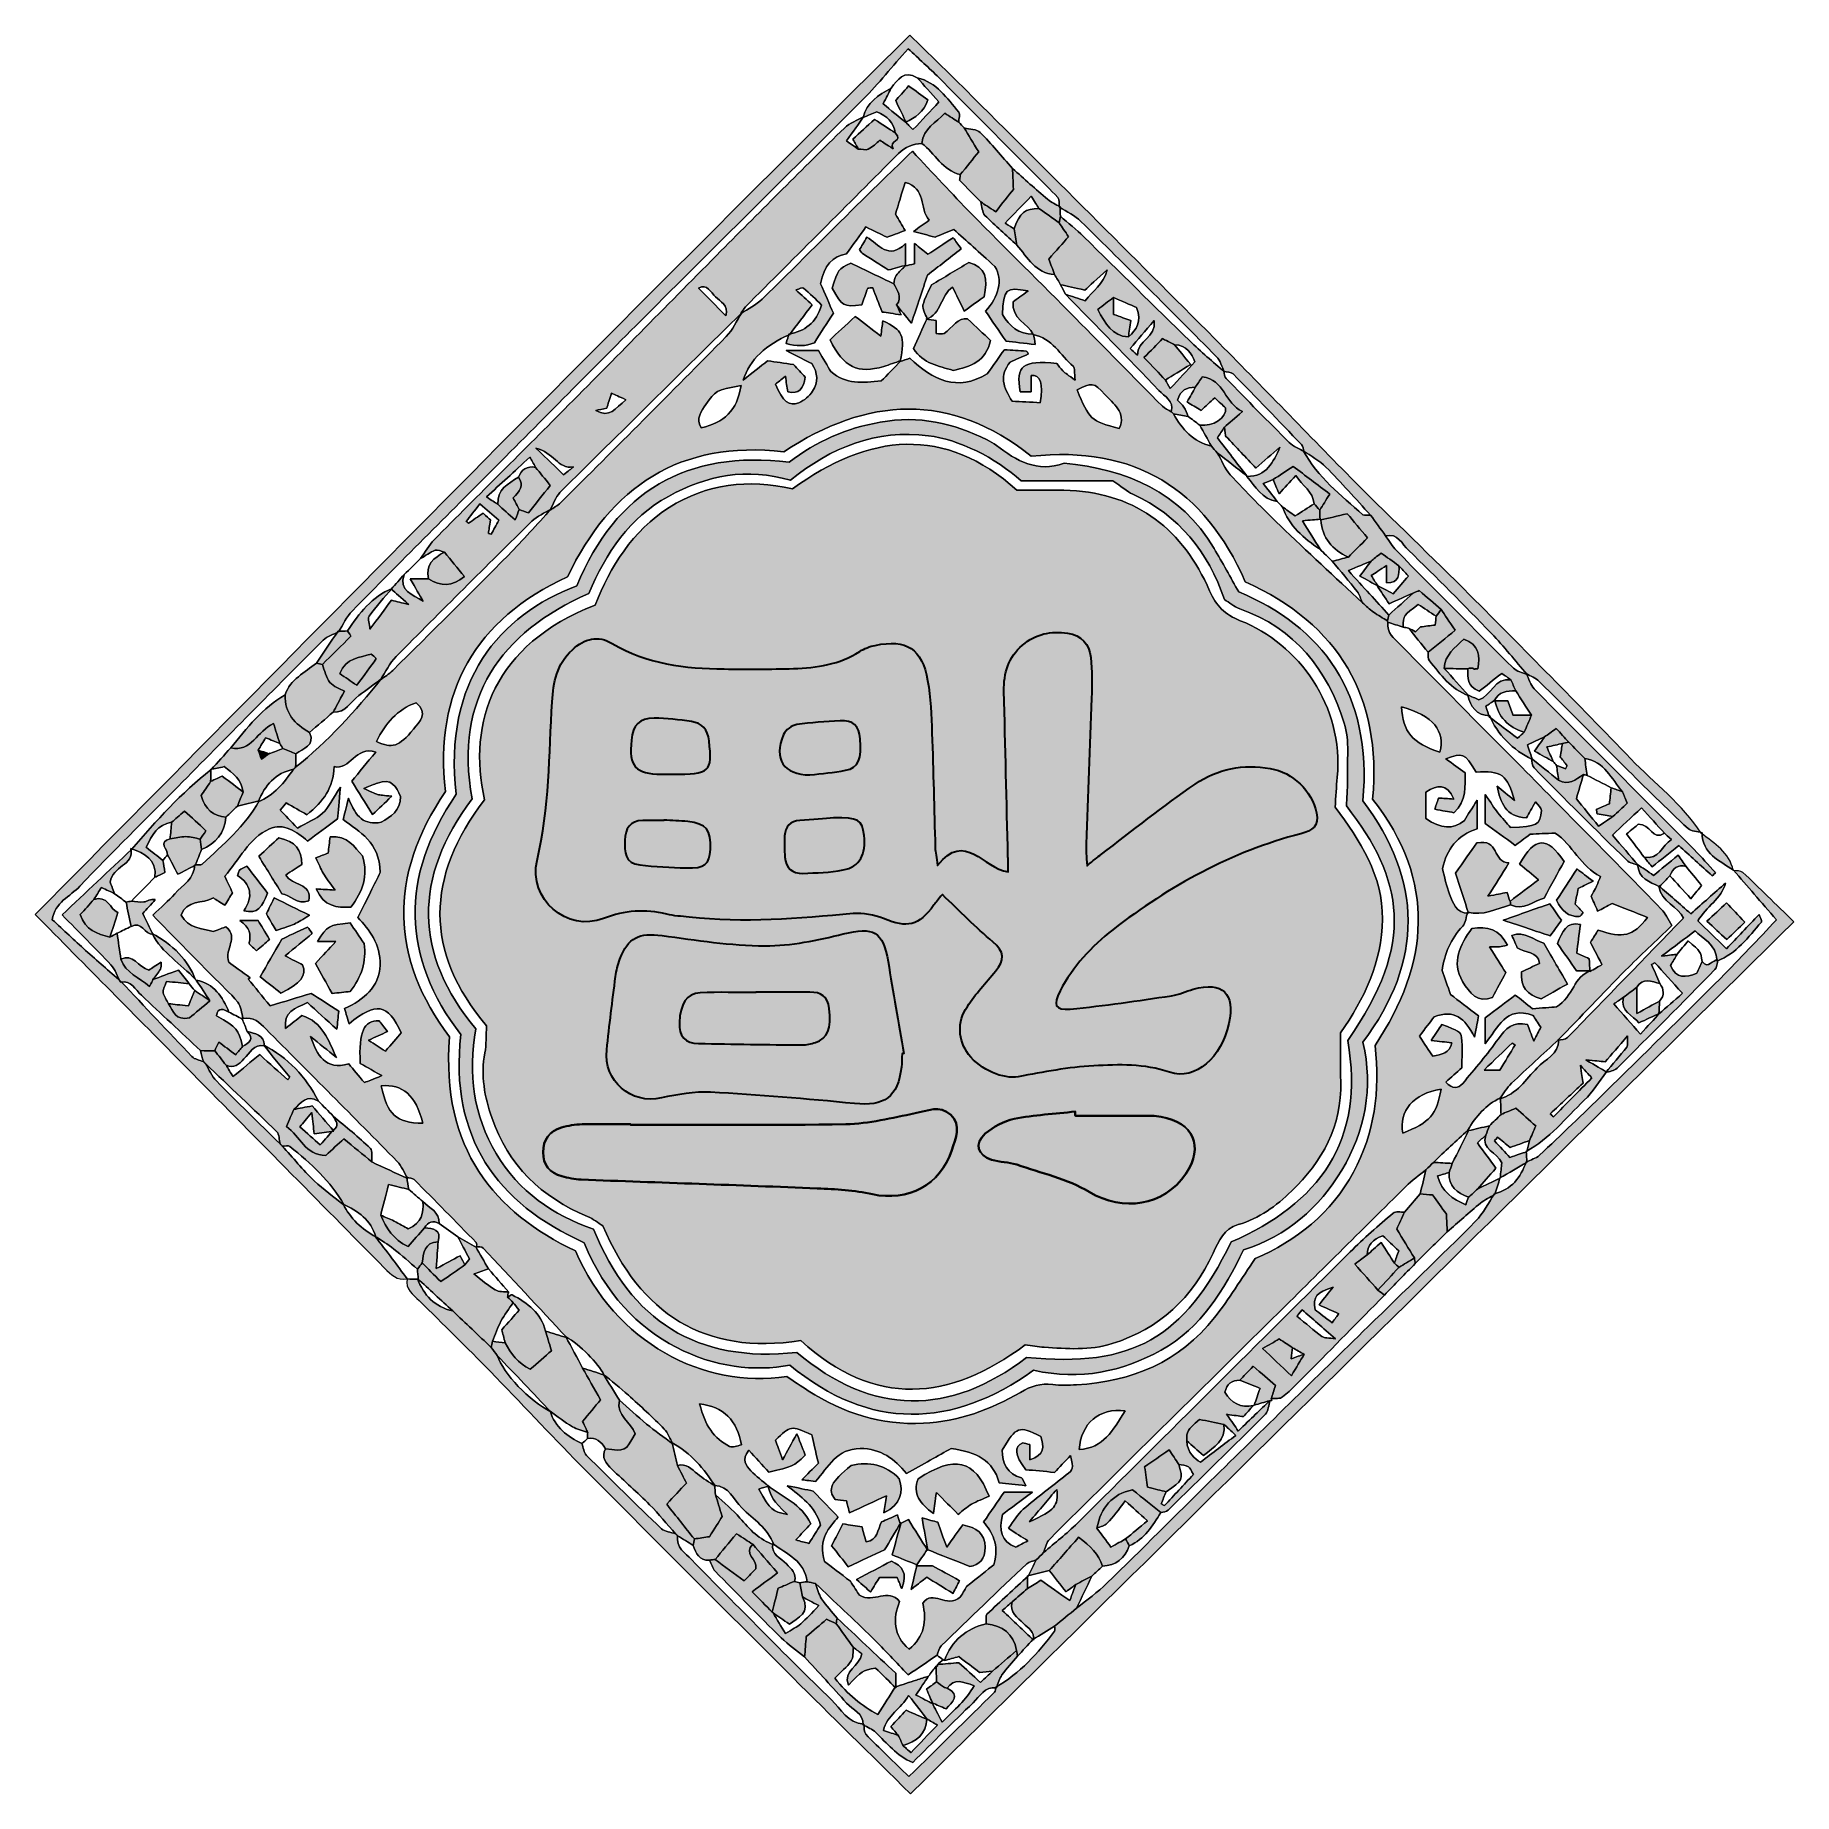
# Model space of a CAD drawing. Header units: inches. Extents: x 0.3 to 8.4, y -8.94 to -0.84.
import ezdxf

# ---------------------------------------------------------------- set-up
doc = ezdxf.new("R2010")
doc.units = ezdxf.units.IN
doc.header["$MEASUREMENT"] = 0
doc.layers.add('Layer 1', color=7, linetype='Continuous')

# ---------------------------------------------------------------- blocks, each defined once
blk = doc.blocks.new('block 3')
at = {"layer": 'Layer 1', "color": 250, "lineweight": 35, "true_color": 0x231f20}
for points, knots in [([(6.2012, -4.422), (6.1793, -4.3201), (6.0916, -4.2355), (5.988, -4.2174), (5.8633, -4.1957), (5.7443, -4.2195), (5.6425, -4.2891), (5.494, -4.3906), (5.3537, -4.504), (5.21, -4.6125), (5.1914, -4.6265), (5.1736, -4.6415), (5.1439, -4.6653), (5.1418, -4.6203), (5.1386, -4.5929), (5.1396, -4.5657), (5.1478, -4.3414), (5.1576, -4.1173), (5.1651, -3.8931), (5.1672, -3.8308), (5.1679, -3.768), (5.1614, -3.7062), (5.155, -3.6451), (5.1172, -3.6044), (5.0546, -3.5947), (4.978, -3.5829), (4.9082, -3.5979), (4.847, -3.6499), (4.781, -3.706), (4.7598, -3.7789), (4.7616, -3.8609), (4.7672, -4.1153), (4.7739, -4.3697), (4.7801, -4.6242), (4.7806, -4.6456), (4.7802, -4.6671), (4.7802, -4.6932), (4.6655, -4.6778), (4.5844, -4.5022), (4.4561, -4.6634), (4.4509, -4.6261), (4.4457, -4.6039), (4.445, -4.5816), (4.4397, -4.406), (4.4366, -4.2302), (4.43, -4.0546), (4.427, -3.9738), (4.4244, -3.8921), (4.4102, -3.8129), (4.384, -3.6658), (4.3131, -3.6209), (4.1682, -3.6506), (4.1437, -3.6557), (4.1185, -3.6649), (4.0977, -3.6784), (4.0044, -3.7391), (3.8996, -3.7542), (3.7924, -3.7575), (3.6861, -3.7609), (3.5795, -3.7606), (3.4731, -3.7594), (3.2933, -3.7574), (3.1178, -3.7373), (2.9583, -3.6422), (2.8923, -3.6028), (2.8305, -3.6201), (2.7742, -3.6706), (2.702, -3.7353), (2.687, -3.8217), (2.6813, -3.91), (2.6656, -4.1542), (2.6698, -4.3987), (2.612, -4.6406), (2.5693, -4.8191), (2.7513, -4.9728), (2.9178, -4.9083), (3.0163, -4.8702), (3.1091, -4.8638), (3.2086, -4.8883), (3.242, -4.8965), (3.2772, -4.898), (3.3117, -4.9019), (3.5641, -4.9305), (3.8152, -4.9083), (4.0667, -4.8857), (4.1126, -4.8816), (4.1636, -4.8917), (4.2068, -4.9088), (4.3192, -4.9534), (4.3657, -4.9437), (4.4391, -4.8455), (4.4485, -4.8328), (4.459, -4.8209), (4.4778, -4.7979), (4.5593, -4.875), (4.6318, -4.9494), (4.7109, -5.0162), (4.7642, -5.0612), (4.7662, -5.1), (4.723, -5.1503), (4.6779, -5.2029), (4.6316, -5.2553), (4.593, -5.3126), (4.5442, -5.385), (4.5499, -5.4686), (4.5988, -5.5336), (4.6541, -5.6071), (4.76, -5.6493), (4.8277, -5.6366), (4.9426, -5.6151), (5.0585, -5.5923), (5.1748, -5.5863), (5.291, -5.5803), (5.4072, -5.5758), (5.5242, -5.6157), (5.643, -5.6561), (5.7643, -5.5471), (5.797, -5.3921), (5.8266, -5.2519), (5.7693, -5.1963), (5.633, -5.2337), (5.5996, -5.2429), (5.5674, -5.2589), (5.5334, -5.2638), (5.3783, -5.2864), (5.2231, -5.3101), (5.0671, -5.3252), (4.9964, -5.332), (4.9858, -5.3051), (5.0198, -5.2411), (5.0794, -5.1286), (5.1634, -5.0378), (5.2633, -4.9599), (5.5237, -4.7571), (5.8081, -4.6015), (6.129, -4.5179), (6.1807, -4.5044), (6.2141, -4.4824), (6.2012, -4.422)], [0, 0, 0, 0, 1, 1, 1, 2, 2, 2, 3, 3, 3, 4, 4, 4, 5, 5, 5, 6, 6, 6, 7, 7, 7, 8, 8, 8, 9, 9, 9, 10, 10, 10, 11, 11, 11, 12, 12, 12, 13, 13, 13, 14, 14, 14, 15, 15, 15, 16, 16, 16, 17, 17, 17, 18, 18, 18, 19, 19, 19, 20, 20, 20, 21, 21, 21, 22, 22, 22, 23, 23, 23, 24, 24, 24, 25, 25, 25, 26, 26, 26, 27, 27, 27, 28, 28, 28, 29, 29, 29, 30, 30, 30, 31, 31, 31, 32, 32, 32, 33, 33, 33, 34, 34, 34, 35, 35, 35, 36, 36, 36, 37, 37, 37, 38, 38, 38, 39, 39, 39, 40, 40, 40, 41, 41, 41, 42, 42, 42, 43, 43, 43, 44, 44, 44, 45, 45, 45, 46, 46, 46, 46]), ([(3.0462, -4.0877), (3.0535, -4.0158), (3.0809, -3.9856), (3.1511, -3.9858), (3.2085, -3.986), (3.2661, -3.9931), (3.323, -4.0013), (3.372, -4.0085), (3.3979, -4.0385), (3.4036, -4.0903), (3.4193, -4.2341), (3.4096, -4.244), (3.2335, -4.2438), (3.2173, -4.2437), (3.2011, -4.2438), (3.185, -4.2437), (3.064, -4.2427), (3.0339, -4.2088), (3.0462, -4.0877)], [0, 0, 0, 0, 1, 1, 1, 2, 2, 2, 3, 3, 3, 4, 4, 4, 5, 5, 5, 6, 6, 6, 6]), ([(3.7467, -4.0614), (3.7554, -4.0407), (3.7847, -4.019), (3.8072, -4.0154), (3.8729, -4.005), (3.9401, -4.0039), (4.0066, -3.9984), (4.0673, -3.9933), (4.094, -4.021), (4.0993, -4.0813), (4.1072, -4.1719), (4.0924, -4.2138), (4.0322, -4.226), (3.9783, -4.2369), (3.9229, -4.2405), (3.8682, -4.2473), (3.7469, -4.2452), (3.6989, -4.1755), (3.7467, -4.0614)], [0, 0, 0, 0, 1, 1, 1, 2, 2, 2, 3, 3, 3, 4, 4, 4, 5, 5, 5, 6, 6, 6, 6]), ([(4.0215, -4.6847), (3.9606, -4.6963), (3.8976, -4.6982), (3.8354, -4.7003), (3.7864, -4.702), (3.7571, -4.6746), (3.7532, -4.6251), (3.7507, -4.5929), (3.7503, -4.5604), (3.7518, -4.5281), (3.7539, -4.4849), (3.7774, -4.4604), (3.8215, -4.4569), (3.8792, -4.4525), (3.9368, -4.4477), (3.9773, -4.4444), (4.0902, -4.4419), (4.1088, -4.4541), (4.1178, -4.5255), (4.1286, -4.6118), (4.0969, -4.6705), (4.0215, -4.6847)], [0, 0, 0, 0, 1, 1, 1, 2, 2, 2, 3, 3, 3, 4, 4, 4, 5, 5, 5, 6, 6, 6, 7, 7, 7, 7]), ([(3.4102, -4.5902), (3.4065, -4.6584), (3.384, -4.6776), (3.2981, -4.6756), (3.2269, -4.6739), (3.1555, -4.6696), (3.0846, -4.6618), (3.0155, -4.6542), (3.0133, -4.6008), (3.0157, -4.5474), (3.018, -4.4945), (3.0396, -4.4584), (3.098, -4.4569), (3.1302, -4.4561), (3.1625, -4.4567), (3.1948, -4.4567), (3.1948, -4.4563), (3.1948, -4.4559), (3.1948, -4.4555), (3.2316, -4.4574), (3.2686, -4.4577), (3.3053, -4.4617), (3.3911, -4.4709), (3.4149, -4.501), (3.4102, -4.5902)], [0, 0, 0, 0, 1, 1, 1, 2, 2, 2, 3, 3, 3, 4, 4, 4, 5, 5, 5, 6, 6, 6, 7, 7, 7, 8, 8, 8, 8]), ([(3.1852, -5.7342), (3.2589, -5.718), (3.3361, -5.7041), (3.4106, -5.7081), (3.6318, -5.72), (3.8527, -5.7382), (4.0731, -5.7601), (4.2111, -5.7738), (4.2741, -5.7303), (4.2893, -5.5932), (4.2916, -5.5725), (4.2914, -5.5516), (4.2924, -5.5308), (4.2949, -5.5304), (4.2975, -5.5299), (4.3001, -5.5294), (4.276, -5.3882), (4.2516, -5.2471), (4.2278, -5.1059), (4.2042, -4.9658), (4.1609, -4.9451), (4.0214, -4.9792), (3.9036, -5.008), (3.7813, -5.0345), (3.6611, -5.0339), (3.503, -5.033), (3.3446, -5.0081), (3.1873, -4.9864), (3.0831, -4.9721), (3.0301, -4.9955), (2.9929, -5.095), (2.9833, -5.1207), (2.9768, -5.1483), (2.9732, -5.1756), (2.9586, -5.2879), (2.9449, -5.4003), (2.9324, -5.5129), (2.9165, -5.6569), (3.0443, -5.7651), (3.1852, -5.7342)], [0, 0, 0, 0, 1, 1, 1, 2, 2, 2, 3, 3, 3, 4, 4, 4, 5, 5, 5, 6, 6, 6, 7, 7, 7, 8, 8, 8, 9, 9, 9, 10, 10, 10, 11, 11, 11, 12, 12, 12, 13, 13, 13, 13]), ([(3.3632, -5.2502), (3.4483, -5.246), (3.5337, -5.2491), (3.6191, -5.2491), (3.6191, -5.2484), (3.6191, -5.2477), (3.6191, -5.247), (3.7021, -5.247), (3.7851, -5.2469), (3.8681, -5.2471), (3.9185, -5.2472), (3.9508, -5.2666), (3.9568, -5.3221), (3.9668, -5.4155), (3.9504, -5.4608), (3.8932, -5.4785), (3.8735, -5.4847), (3.8526, -5.4905), (3.8323, -5.4903), (3.6734, -5.489), (3.5145, -5.4866), (3.3556, -5.4835), (3.2937, -5.4823), (3.2638, -5.4513), (3.2669, -5.3869), (3.2709, -5.3017), (3.2997, -5.2533), (3.3632, -5.2502)], [0, 0, 0, 0, 1, 1, 1, 2, 2, 2, 3, 3, 3, 4, 4, 4, 5, 5, 5, 6, 6, 6, 7, 7, 7, 8, 8, 8, 9, 9, 9, 9]), ([(4.352, -5.805), (4.2462, -5.8255), (4.1395, -5.853), (4.0327, -5.8551), (3.7023, -5.8615), (3.3717, -5.8574), (3.0412, -5.8574), (3.0412, -5.8566), (3.0412, -5.8558), (3.0412, -5.855), (2.9672, -5.855), (2.8931, -5.8536), (2.8192, -5.8556), (2.7872, -5.8565), (2.7544, -5.8613), (2.7237, -5.8701), (2.6682, -5.886), (2.6402, -5.9268), (2.6395, -5.9838), (2.6388, -6.0425), (2.6699, -6.0795), (2.7257, -6.0943), (2.7547, -6.102), (2.7846, -6.1088), (2.8144, -6.11), (3.1769, -6.1239), (3.5395, -6.1357), (3.902, -6.1505), (3.9869, -6.154), (4.0732, -6.159), (4.1558, -6.1772), (4.3182, -6.2129), (4.4694, -6.1345), (4.5214, -5.9748), (4.539, -5.9209), (4.5673, -5.8607), (4.5162, -5.8118), (4.4669, -5.7647), (4.4086, -5.794), (4.352, -5.805)], [0, 0, 0, 0, 1, 1, 1, 2, 2, 2, 3, 3, 3, 4, 4, 4, 5, 5, 5, 6, 6, 6, 7, 7, 7, 8, 8, 8, 9, 9, 9, 10, 10, 10, 11, 11, 11, 12, 12, 12, 13, 13, 13, 13]), ([(5.4847, -5.8213), (5.471, -5.8191), (5.4572, -5.8165), (5.4434, -5.8164), (5.3257, -5.816), (5.208, -5.8162), (5.0902, -5.8162), (5.09, -5.8098), (5.0898, -5.8034), (5.0895, -5.7969), (4.9955, -5.8075), (4.9004, -5.8124), (4.808, -5.8309), (4.7608, -5.8403), (4.7121, -5.8667), (4.6754, -5.8986), (4.6234, -5.9438), (4.6391, -5.9985), (4.7049, -6.0188), (4.7421, -6.0303), (4.7835, -6.0286), (4.8202, -6.0411), (4.933, -6.0796), (5.0534, -6.1069), (5.1542, -6.1667), (5.3091, -6.2585), (5.4979, -6.2333), (5.5991, -6.0835), (5.6834, -5.9586), (5.6338, -5.8449), (5.4847, -5.8213)], [0, 0, 0, 0, 1, 1, 1, 2, 2, 2, 3, 3, 3, 4, 4, 4, 5, 5, 5, 6, 6, 6, 7, 7, 7, 8, 8, 8, 9, 9, 9, 10, 10, 10, 10])]:
    blk.add_open_spline(points, degree=3, knots=knots, dxfattribs=at)
blk = doc.blocks.new('block 2')
at = {"layer": 'Layer 1', "color": 250, "lineweight": 35, "true_color": 0x231f20}
for points, knots in [([(3.0412, -5.8574), (3.3717, -5.8574), (3.7023, -5.8615), (4.0327, -5.8551), (4.1395, -5.853), (4.2462, -5.8255), (4.352, -5.805), (4.4086, -5.794), (4.4669, -5.7647), (4.5162, -5.8118), (4.5673, -5.8607), (4.539, -5.9209), (4.5214, -5.9748), (4.4694, -6.1345), (4.3182, -6.2129), (4.1558, -6.1772), (4.0732, -6.159), (3.9869, -6.154), (3.902, -6.1505), (3.5395, -6.1357), (3.1769, -6.1239), (2.8144, -6.11), (2.7846, -6.1088), (2.7547, -6.102), (2.7257, -6.0943), (2.6699, -6.0795), (2.6388, -6.0425), (2.6395, -5.9838), (2.6402, -5.9268), (2.6682, -5.886), (2.7237, -5.8701), (2.7544, -5.8613), (2.7872, -5.8565), (2.8192, -5.8556), (2.8931, -5.8536), (2.9672, -5.855), (3.0412, -5.855), (3.0412, -5.8558), (3.0412, -5.8566), (3.0412, -5.8574)], [0, 0, 0, 0, 1, 1, 1, 2, 2, 2, 3, 3, 3, 4, 4, 4, 5, 5, 5, 6, 6, 6, 7, 7, 7, 8, 8, 8, 9, 9, 9, 10, 10, 10, 11, 11, 11, 12, 12, 12, 13, 13, 13, 13]), ([(5.0902, -5.8162), (5.208, -5.8162), (5.3257, -5.816), (5.4434, -5.8164), (5.4572, -5.8165), (5.471, -5.8191), (5.4847, -5.8213), (5.6338, -5.8449), (5.6834, -5.9586), (5.5991, -6.0835), (5.4979, -6.2333), (5.3091, -6.2585), (5.1542, -6.1667), (5.0534, -6.1069), (4.933, -6.0796), (4.8202, -6.0411), (4.7835, -6.0286), (4.7421, -6.0303), (4.7049, -6.0188), (4.6391, -5.9985), (4.6234, -5.9438), (4.6754, -5.8986), (4.7121, -5.8667), (4.7608, -5.8403), (4.808, -5.8309), (4.9004, -5.8124), (4.9955, -5.8075), (5.0895, -5.7969), (5.0898, -5.8034), (5.09, -5.8098), (5.0902, -5.8162)], [0, 0, 0, 0, 1, 1, 1, 2, 2, 2, 3, 3, 3, 4, 4, 4, 5, 5, 5, 6, 6, 6, 7, 7, 7, 8, 8, 8, 9, 9, 9, 10, 10, 10, 10])]:
    blk.add_open_spline(points, degree=3, knots=knots, dxfattribs=at)
at = {"layer": 'Layer 1'}
blk.add_blockref('block 3', (0, 0), dxfattribs=at)

msp = doc.modelspace()

# ---------------------------------------------------------------- hatches: boundary and pattern name
at = {"layer": 'Layer 1', "true_color": 0xffffff}
h = msp.add_hatch(color=7, dxfattribs=at)
edge = h.paths.add_edge_path()
edge.add_spline(control_points=[(2.0142, -6.567), (1.9669, -6.5772), (1.9382, -6.5462), (1.91, -6.5177), (1.6051, -6.2099), (1.3008, -5.9015), (0.9962, -5.5932), (0.7659, -5.3601), (0.5355, -5.1271), (0.3008, -4.8897), (1.6405, -3.5364), (2.9701, -2.1826), (4.3284, -0.8418), (4.4188, -0.9303), (4.5028, -1.0113), (4.5855, -1.0938), (4.9682, -1.4754), (5.3513, -1.8564), (5.7324, -2.2394), (5.9497, -2.4578), (6.162, -2.6812), (6.3792, -2.8997), (6.5532, -3.0748), (6.7328, -3.2442), (6.907, -3.4191), (7.1556, -3.6686), (7.4033, -3.9191), (7.6475, -4.1729), (7.7567, -4.2863), (7.8856, -4.3813), (7.9724, -4.5159), (7.9724, -4.5159), (7.9758, -4.5133), (7.9758, -4.5133), (7.954, -4.5071), (7.926, -4.5075), (7.9113, -4.4937), (7.8116, -4.4003), (7.714, -4.3047), (7.6172, -4.2083), (7.4864, -4.0782), (7.3574, -3.9464), (7.2264, -3.8166), (7.2102, -3.8006), (7.1863, -3.7923), (7.166, -3.7804), (7.166, -3.7804), (7.1702, -3.7846), (7.1702, -3.7846), (7.1156, -3.7215), (7.0638, -3.6558), (7.0059, -3.5959), (6.8806, -3.4661), (6.7542, -3.3373), (6.6237, -3.2127), (6.5952, -3.1856), (6.5757, -3.1326), (6.5186, -3.1465), (6.4955, -3.1146), (6.4724, -3.0827), (6.4493, -3.0508), (6.381, -2.9769), (6.3146, -2.9012), (6.2437, -2.8299), (6.2139, -2.8), (6.1748, -2.7795), (6.1399, -2.7547), (6.1399, -2.7547), (6.1442, -2.7587), (6.1442, -2.7587), (6.14, -2.7478), (6.1386, -2.7343), (6.1312, -2.7265), (6.0272, -2.6174), (5.9229, -2.5088), (5.8171, -2.4015), (5.8077, -2.392), (5.7882, -2.3926), (5.7733, -2.3885), (5.7733, -2.3885), (5.7773, -2.3928), (5.7773, -2.3928), (5.7651, -2.369), (5.758, -2.3402), (5.74, -2.322), (5.5331, -2.1132), (5.3253, -1.9053), (5.1158, -1.699), (5.0883, -1.672), (5.0506, -1.6553), (5.0176, -1.6339), (5.0151, -1.6185), (5.0181, -1.598), (5.0092, -1.5887), (4.9422, -1.5187), (4.8726, -1.451), (4.8043, -1.3823), (4.6903, -1.2675), (4.577, -1.152), (4.4625, -1.0378), (4.4174, -0.9928), (4.3696, -0.9506), (4.3198, -0.904), (4.247, -0.9863), (4.1845, -1.0647), (4.1142, -1.1352), (3.7884, -1.4621), (3.46, -1.7865), (3.1334, -2.1126), (2.8954, -2.3502), (2.6587, -2.5893), (2.4214, -2.8276), (2.2011, -3.0487), (1.9802, -3.2692), (1.7612, -3.4916), (1.7346, -3.5186), (1.7187, -3.5561), (1.6979, -3.5887), (1.6739, -3.6011), (1.6448, -3.6085), (1.6266, -3.6268), (1.403, -3.8505), (1.1809, -4.0757), (0.9585, -4.3005), (0.8075, -4.453), (0.6543, -4.6033), (0.5069, -4.7591), (0.4622, -4.8064), (0.3899, -4.8346), (0.3798, -4.9136), (0.4318, -4.9617), (0.4818, -5.009), (0.5329, -5.055), (0.5866, -5.1033), (0.6415, -5.1503), (0.6958, -5.1979), (0.8046, -5.3135), (0.9128, -5.4296), (1.0228, -5.544), (1.035, -5.5567), (1.0574, -5.5594), (1.0752, -5.5668), (1.0783, -5.57), (1.0814, -5.5732), (1.0847, -5.5763), (1.1013, -5.603), (1.1137, -5.6338), (1.1352, -5.6557), (1.2315, -5.7539), (1.3305, -5.8495), (1.4285, -5.946), (1.432, -5.9491), (1.4354, -5.9524), (1.4386, -5.9557), (1.4874, -6.0093), (1.5337, -6.0655), (1.5857, -6.1157), (1.6279, -6.1565), (1.677, -6.1903), (1.723, -6.2271), (1.723, -6.2271), (1.7188, -6.2228), (1.7188, -6.2228), (1.7525, -6.2897), (1.8042, -6.3386), (1.8694, -6.3741), (1.8694, -6.3741), (1.865, -6.3698), (1.865, -6.3698), (1.8918, -6.4046), (1.9189, -6.4394), (1.9453, -6.4745), (1.9685, -6.5052), (1.991, -6.5364), (2.0138, -6.5674), (2.0138, -6.5674), (2.0142, -6.567), (2.0142, -6.567)], knot_values=[0, 0, 0, 0, 1, 1, 1, 2, 2, 2, 3, 3, 3, 4, 4, 4, 5, 5, 5, 6, 6, 6, 7, 7, 7, 8, 8, 8, 9, 9, 9, 10, 10, 10, 11, 11, 11, 12, 12, 12, 13, 13, 13, 14, 14, 14, 15, 15, 15, 16, 16, 16, 17, 17, 17, 18, 18, 18, 19, 19, 19, 20, 20, 20, 21, 21, 21, 22, 22, 22, 23, 23, 23, 24, 24, 24, 25, 25, 25, 26, 26, 26, 27, 27, 27, 28, 28, 28, 29, 29, 29, 30, 30, 30, 31, 31, 31, 32, 32, 32, 33, 33, 33, 34, 34, 34, 35, 35, 35, 36, 36, 36, 37, 37, 37, 38, 38, 38, 39, 39, 39, 40, 40, 40, 41, 41, 41, 42, 42, 42, 43, 43, 43, 44, 44, 44, 45, 45, 45, 46, 46, 46, 47, 47, 47, 48, 48, 48, 49, 49, 49, 50, 50, 50, 51, 51, 51, 52, 52, 52, 53, 53, 53, 54, 54, 54, 55, 55, 55, 56, 56, 56, 57, 57, 57, 58, 58, 58, 59, 59, 59, 59], degree=3, periodic=1)
h = msp.add_hatch(color=7, dxfattribs=at)
edge = h.paths.add_edge_path()
edge.add_spline(control_points=[(4.3834, -1.3398), (4.3423, -1.3429), (4.3072, -1.3548), (4.2761, -1.3862), (4.0419, -1.6225), (3.806, -1.8572), (3.5709, -2.0927), (3.5625, -2.1011), (3.5572, -2.1127), (3.5505, -2.1228), (3.5505, -2.1228), (3.5542, -2.1196), (3.5542, -2.1196), (3.2749, -2.3953), (2.9953, -2.6706), (2.7173, -2.9474), (2.6963, -2.9684), (2.6866, -3.0008), (2.6716, -3.0278), (2.6716, -3.0278), (2.6758, -3.0236), (2.6758, -3.0236), (2.6463, -3.0418), (2.6122, -3.0553), (2.5881, -3.079), (2.3782, -3.2856), (2.1694, -3.4932), (1.9623, -3.7026), (1.9326, -3.7326), (1.9139, -3.7735), (1.8901, -3.8094), (1.8901, -3.8094), (1.894, -3.8053), (1.894, -3.8053), (1.8596, -3.8309), (1.8255, -3.8572), (1.7904, -3.882), (1.7524, -3.9088), (1.7314, -3.962), (1.6734, -3.9578), (1.686, -3.934), (1.6987, -3.9102), (1.7245, -3.8617), (1.7044, -3.8503), (1.6741, -3.8414), (1.6577, -3.8212), (1.6395, -3.7989), (1.6341, -3.7663), (1.6231, -3.7381), (1.6671, -3.6953), (1.7112, -3.6527), (1.754, -3.6088), (1.7557, -3.607), (1.7445, -3.5926), (1.7393, -3.5842), (1.7921, -3.5026), (1.8519, -3.4284), (1.9442, -3.3883), (1.9085, -3.4308), (1.8706, -3.4716), (1.8387, -3.5167), (1.8302, -3.5286), (1.8403, -3.5537), (1.8422, -3.5762), (1.8803, -3.5248), (1.9122, -3.4819), (1.9408, -3.4434), (1.9691, -3.4501), (1.9845, -3.4537), (2.0218, -3.4625), (1.9823, -3.4283), (1.9611, -3.41), (1.9399, -3.3916), (1.96, -3.3691), (1.9801, -3.3465), (2.0002, -3.3239), (1.9738, -3.4003), (2.0388, -3.4181), (2.0868, -3.4472), (2.0698, -3.4177), (2.0528, -3.3883), (2.0277, -3.3447), (2.0673, -3.3447), (2.09, -3.3447), (2.1126, -3.3447), (2.1681, -3.3805), (2.221, -3.3801), (2.2775, -3.3341), (2.2449, -3.294), (2.2153, -3.2576), (2.1858, -3.2213), (2.1711, -3.2181), (2.1541, -3.2086), (2.1423, -3.213), (2.1185, -3.2219), (2.0975, -3.2383), (2.0754, -3.2515), (2.0961, -3.2223), (2.1132, -3.1895), (2.1381, -3.1644), (2.3437, -2.9569), (2.5513, -2.7514), (2.7572, -2.5441), (2.9916, -2.3083), (3.2242, -2.0709), (3.4586, -1.8351), (3.6469, -1.6455), (3.836, -1.4565), (4.0267, -1.2692), (4.0509, -1.2453), (4.0867, -1.2332), (4.1171, -1.2157), (4.0921, -1.2505), (4.0672, -1.2853), (4.036, -1.3287), (4.0566, -1.3428), (4.0738, -1.3545), (4.0909, -1.3662), (4.1064, -1.3666), (4.1244, -1.3723), (4.1367, -1.3663), (4.1571, -1.3565), (4.1737, -1.339), (4.1907, -1.3257), (4.207, -1.3363), (4.2192, -1.3443), (4.2511, -1.365), (4.2277, -1.3234), (4.3011, -1.3345), (4.2611, -1.2912), (4.2526, -1.2437), (4.2242, -1.2135), (4.1759, -1.1949), (4.1565, -1.2028), (4.1346, -1.2117), (4.1128, -1.2206), (4.1297, -1.1509), (4.1839, -1.117), (4.2415, -1.0864), (4.2309, -1.1073), (4.2203, -1.1283), (4.2052, -1.1581), (4.2411, -1.1874), (4.2768, -1.2165), (4.3125, -1.2457), (4.3125, -1.2457), (4.3086, -1.2422), (4.3086, -1.2422), (4.3183, -1.2521), (4.3282, -1.262), (4.3426, -1.2766), (4.3851, -1.2313), (4.4221, -1.1919), (4.4622, -1.1492), (4.4251, -1.1077), (4.3937, -1.0726), (4.3622, -1.0375), (4.4521, -1.0587), (4.4992, -1.1324), (4.5532, -1.1965), (4.5608, -1.2054), (4.5537, -1.2267), (4.5533, -1.2422), (4.5332, -1.2294), (4.513, -1.2166), (4.4886, -1.2011), (4.4504, -1.245), (4.3892, -1.2701), (4.3834, -1.3398)], knot_values=[0, 0, 0, 0, 1, 1, 1, 2, 2, 2, 3, 3, 3, 4, 4, 4, 5, 5, 5, 6, 6, 6, 7, 7, 7, 8, 8, 8, 9, 9, 9, 10, 10, 10, 11, 11, 11, 12, 12, 12, 13, 13, 13, 14, 14, 14, 15, 15, 15, 16, 16, 16, 17, 17, 17, 18, 18, 18, 19, 19, 19, 20, 20, 20, 21, 21, 21, 22, 22, 22, 23, 23, 23, 24, 24, 24, 25, 25, 25, 26, 26, 26, 27, 27, 27, 28, 28, 28, 29, 29, 29, 30, 30, 30, 31, 31, 31, 32, 32, 32, 33, 33, 33, 34, 34, 34, 35, 35, 35, 36, 36, 36, 37, 37, 37, 38, 38, 38, 39, 39, 39, 40, 40, 40, 41, 41, 41, 42, 42, 42, 43, 43, 43, 44, 44, 44, 45, 45, 45, 46, 46, 46, 47, 47, 47, 48, 48, 48, 49, 49, 49, 50, 50, 50, 51, 51, 51, 52, 52, 52, 53, 53, 53, 54, 54, 54, 55, 55, 55, 56, 56, 56, 56], degree=3, periodic=1)
edge = h.paths.add_edge_path()
edge.add_spline(control_points=[(2.4306, -3.0015), (2.4557, -3.0239), (2.4809, -3.0464), (2.5112, -3.0734), (2.5187, -3.0537), (2.524, -3.0397), (2.5294, -3.0257), (2.5433, -3.0307), (2.5572, -3.0356), (2.572, -3.0409), (2.606, -2.9981), (2.6369, -2.9591), (2.6724, -2.9144), (2.6478, -2.884), (2.6263, -2.8576), (2.6049, -2.8312), (2.5954, -2.8143), (2.586, -2.7973), (2.5788, -2.7844), (2.504, -2.8529), (2.444, -2.9078), (2.3791, -2.9672), (2.4049, -2.9844), (2.4177, -2.993), (2.4306, -3.0015)], knot_values=[0, 0, 0, 0, 1, 1, 1, 2, 2, 2, 3, 3, 3, 4, 4, 4, 5, 5, 5, 6, 6, 6, 7, 7, 7, 8, 8, 8, 8], degree=3, periodic=1)
edge = h.paths.add_edge_path()
edge.add_spline(control_points=[(1.8713, -3.7116), (1.8637, -3.7045), (1.8562, -3.6975), (1.8486, -3.6905), (1.796, -3.7078), (1.7326, -3.7064), (1.7042, -3.781), (1.729, -3.7981), (1.7528, -3.8145), (1.7821, -3.8346), (1.816, -3.7878), (1.8437, -3.7497), (1.8713, -3.7116)], knot_values=[0, 0, 0, 0, 1, 1, 1, 2, 2, 2, 3, 3, 3, 4, 4, 4, 4], degree=3, periodic=1)
edge = h.paths.add_edge_path()
edge.add_spline(control_points=[(2.3966, -3.0734), (2.3927, -3.1005), (2.3901, -3.1181), (2.3876, -3.1357), (2.392, -3.1367), (2.3965, -3.1377), (2.401, -3.1387), (2.4115, -3.1188), (2.4221, -3.099), (2.4354, -3.0739), (2.4053, -3.0482), (2.3798, -3.0265), (2.3483, -2.9997), (2.3236, -3.0314), (2.3045, -3.0557), (2.2855, -3.0801), (2.289, -3.0829), (2.2926, -3.0857), (2.2962, -3.0885), (2.3175, -3.0736), (2.3389, -3.0586), (2.3629, -3.0418), (2.3789, -3.0569), (2.3904, -3.0676), (2.3966, -3.0734)], knot_values=[0, 0, 0, 0, 1, 1, 1, 2, 2, 2, 3, 3, 3, 4, 4, 4, 5, 5, 5, 6, 6, 6, 7, 7, 7, 8, 8, 8, 8], degree=3, periodic=1)
edge = h.paths.add_edge_path()
edge.add_spline(control_points=[(3.481, -2.1345), (3.4965, -2.0822), (3.4544, -2.0682), (3.433, -2.0469), (3.4119, -2.026), (3.3943, -1.9841), (3.3554, -2.0058), (3.3955, -2.0468), (3.4348, -2.0871), (3.481, -2.1345)], knot_values=[0, 0, 0, 0, 1, 1, 1, 2, 2, 2, 3, 3, 3, 3], degree=3, periodic=1)
edge = h.paths.add_edge_path()
edge.add_spline(control_points=[(3.0201, -2.5199), (2.9886, -2.5056), (2.9722, -2.4982), (2.9544, -2.4901), (2.9455, -2.5182), (2.9388, -2.5397), (2.9326, -2.5595), (2.9127, -2.5634), (2.8975, -2.5664), (2.8822, -2.5693), (2.945, -2.6064), (2.9725, -2.56), (3.0201, -2.5199)], knot_values=[0, 0, 0, 0, 1, 1, 1, 2, 2, 2, 3, 3, 3, 4, 4, 4, 4], degree=3, periodic=1)
edge = h.paths.add_edge_path()
edge.add_spline(control_points=[(2.7791, -2.829), (2.7074, -2.8423), (2.6868, -2.7594), (2.6067, -2.7432), (2.6607, -2.7953), (2.6965, -2.8298), (2.7338, -2.8658), (2.7549, -2.8486), (2.767, -2.8388), (2.7791, -2.829)], knot_values=[0, 0, 0, 0, 1, 1, 1, 2, 2, 2, 3, 3, 3, 3], degree=3, periodic=1)
h = msp.add_hatch(color=7, dxfattribs=at)
edge = h.paths.add_edge_path()
edge.add_spline(control_points=[(4.3125, -1.2457), (4.2973, -1.2143), (4.2822, -1.1828), (4.263, -1.1432), (4.2778, -1.1263), (4.2981, -1.1031), (4.3227, -1.0749), (4.3549, -1.0981), (4.3828, -1.1184), (4.4117, -1.1392), (4.3918, -1.196), (4.3531, -1.2221), (4.3086, -1.2422), (4.3086, -1.2422), (4.3125, -1.2457), (4.3125, -1.2457)], knot_values=[0, 0, 0, 0, 1, 1, 1, 2, 2, 2, 3, 3, 3, 4, 4, 4, 5, 5, 5, 5], degree=3, periodic=1)
h = msp.add_hatch(color=7, dxfattribs=at)
edge = h.paths.add_edge_path()
edge.add_spline(control_points=[(4.5787, -1.2687), (4.5988, -1.302), (4.6188, -1.3353), (4.6452, -1.3789), (4.6189, -1.4114), (4.5897, -1.4475), (4.5604, -1.4837), (4.4787, -1.4636), (4.4438, -1.386), (4.3834, -1.3398), (4.3892, -1.2701), (4.4504, -1.245), (4.4886, -1.2011), (4.513, -1.2166), (4.5332, -1.2294), (4.5533, -1.2422), (4.5618, -1.251), (4.5702, -1.2599), (4.5787, -1.2687)], knot_values=[0, 0, 0, 0, 1, 1, 1, 2, 2, 2, 3, 3, 3, 4, 4, 4, 5, 5, 5, 6, 6, 6, 6], degree=3, periodic=1)
h = msp.add_hatch(color=7, dxfattribs=at)
edge = h.paths.add_edge_path()
edge.add_spline(control_points=[(4.2611, -1.2912), (4.3011, -1.3345), (4.2277, -1.3234), (4.2511, -1.365), (4.2192, -1.3443), (4.207, -1.3363), (4.1907, -1.3257), (4.1737, -1.339), (4.1571, -1.3565), (4.1367, -1.3663), (4.1244, -1.3723), (4.1064, -1.3666), (4.0909, -1.3662), (4.0834, -1.3526), (4.0759, -1.339), (4.0659, -1.321), (4.0992, -1.2903), (4.1308, -1.2611), (4.1652, -1.2293), (4.2019, -1.253), (4.2315, -1.2721), (4.2611, -1.2912)], knot_values=[0, 0, 0, 0, 1, 1, 1, 2, 2, 2, 3, 3, 3, 4, 4, 4, 5, 5, 5, 6, 6, 6, 7, 7, 7, 7], degree=3, periodic=1)
h = msp.add_hatch(color=7, dxfattribs=at)
edge = h.paths.add_edge_path()
edge.add_spline(control_points=[(4.8008, -1.4555), (4.802, -1.483), (4.8032, -1.5104), (4.805, -1.5519), (4.7836, -1.579), (4.754, -1.6165), (4.7236, -1.655), (4.6938, -1.6352), (4.6743, -1.6223), (4.6548, -1.6093), (4.6239, -1.5774), (4.5929, -1.5455), (4.5575, -1.5089), (4.5579, -1.5061), (4.5591, -1.4949), (4.5604, -1.4837), (4.5897, -1.4475), (4.6189, -1.4114), (4.6452, -1.3789), (4.6188, -1.3353), (4.5988, -1.302), (4.5787, -1.2687), (4.6035, -1.2752), (4.636, -1.274), (4.6519, -1.2896), (4.7047, -1.3417), (4.7516, -1.3998), (4.8008, -1.4555)], knot_values=[0, 0, 0, 0, 1, 1, 1, 2, 2, 2, 3, 3, 3, 4, 4, 4, 5, 5, 5, 6, 6, 6, 7, 7, 7, 8, 8, 8, 9, 9, 9, 9], degree=3, periodic=1)
h = msp.add_hatch(color=7, dxfattribs=at)
edge = h.paths.add_edge_path()
edge.add_spline(control_points=[(5.5322, -2.5754), (5.5355, -2.5784), (5.5387, -2.5815), (5.5417, -2.5847), (5.5809, -2.6567), (5.6337, -2.7126), (5.7164, -2.7335), (5.7256, -2.7437), (5.7348, -2.7539), (5.7439, -2.764), (5.7635, -2.798), (5.7777, -2.8369), (5.8035, -2.8651), (5.8774, -2.9456), (5.9542, -3.0234), (6.033, -3.0991), (6.1579, -3.219), (6.2854, -3.3363), (6.4118, -3.4547), (6.4289, -3.4691), (6.4452, -3.4847), (6.4633, -3.4976), (6.4841, -3.5123), (6.5066, -3.5247), (6.5283, -3.5381), (6.5283, -3.5381), (6.5298, -3.5451), (6.5298, -3.5451), (6.5235, -3.5927), (6.5581, -3.6189), (6.5859, -3.6471), (6.765, -3.8287), (6.9453, -4.0091), (7.1246, -4.1905), (7.3463, -4.4148), (7.5678, -4.6393), (7.7883, -4.8647), (7.8067, -4.8835), (7.8174, -4.9096), (7.837, -4.941), (7.7631, -5.012), (7.6918, -5.0776), (7.6237, -5.1465), (7.5188, -5.2528), (7.4162, -5.3613), (7.3126, -5.4688), (7.3126, -5.4688), (7.3161, -5.4653), (7.3161, -5.4653), (7.2436, -5.5323), (7.1702, -5.5983), (7.0991, -5.6667), (7.0775, -5.6874), (7.0618, -5.7144), (7.0435, -5.7386), (7.0435, -5.7386), (7.0475, -5.7344), (7.0475, -5.7344), (6.9798, -5.7655), (6.9345, -5.8193), (6.8978, -5.8819), (6.8448, -5.9315), (6.7917, -5.9812), (6.7386, -6.0309), (6.7273, -6.0421), (6.7161, -6.0533), (6.7048, -6.0645), (6.6738, -6.0902), (6.6406, -6.1139), (6.612, -6.1421), (6.4074, -6.3437), (6.2041, -6.5466), (5.9998, -6.7485), (5.6571, -7.0872), (5.3139, -7.4253), (4.972, -7.7648), (4.957, -7.7797), (4.9531, -7.8059), (4.9441, -7.8268), (4.9327, -7.8381), (4.9214, -7.8494), (4.9101, -7.8607), (4.8954, -7.8665), (4.8773, -7.8686), (4.8666, -7.8786), (4.7343, -8.0038), (4.6028, -8.13), (4.4721, -8.2569), (4.4617, -8.267), (4.4594, -8.2854), (4.4533, -8.2999), (4.4109, -8.3286), (4.3685, -8.3573), (4.3198, -8.3903), (4.2659, -8.3339), (4.2121, -8.2744), (4.1549, -8.2184), (4.0691, -8.1342), (3.9809, -8.0524), (3.8937, -7.9697), (3.8809, -7.9668), (3.8681, -7.964), (3.8553, -7.9612), (3.8444, -7.8653), (3.7613, -7.8345), (3.6976, -7.7863), (3.6976, -7.7863), (3.7015, -7.7905), (3.7015, -7.7905), (3.6742, -7.7156), (3.6075, -7.6737), (3.5546, -7.6214), (3.5164, -7.5836), (3.4961, -7.521), (3.4288, -7.5177), (3.4288, -7.5177), (3.4328, -7.5216), (3.4328, -7.5216), (3.3791, -7.4424), (3.321, -7.3676), (3.2334, -7.3223), (3.2334, -7.3223), (3.2374, -7.3266), (3.2374, -7.3266), (3.2242, -7.3036), (3.2151, -7.2766), (3.1972, -7.2583), (3.1442, -7.2045), (3.0883, -7.1533), (3.0322, -7.1025), (2.9946, -7.0685), (2.9546, -7.0372), (2.9157, -7.0046), (2.9157, -7.0046), (2.9196, -7.009), (2.9196, -7.009), (2.893, -6.9539), (2.81, -6.8708), (2.7444, -6.8336), (2.7444, -6.8336), (2.7489, -6.8377), (2.7489, -6.8377), (2.6206, -6.7), (2.4925, -6.5622), (2.3633, -6.4254), (2.3568, -6.4186), (2.3408, -6.4208), (2.3293, -6.4188), (2.3293, -6.4188), (2.3333, -6.4231), (2.3333, -6.4231), (2.3329, -6.4153), (2.3356, -6.4044), (2.3315, -6.4001), (2.237, -6.3029), (2.1419, -6.2061), (2.0459, -6.1103), (2.0387, -6.1031), (2.0235, -6.1039), (2.0121, -6.101), (2.0121, -6.101), (2.0161, -6.1054), (2.0161, -6.1054), (2.0001, -6.0788), (1.9887, -6.0476), (1.9675, -6.0261), (1.7669, -5.822), (1.5647, -5.6196), (1.3629, -5.4167), (1.3342, -5.3878), (1.3057, -5.3582), (1.2587, -5.3687), (1.2509, -5.3433), (1.2495, -5.3126), (1.2338, -5.2935), (1.1982, -5.2499), (1.1554, -5.2122), (1.1158, -5.1719), (1.026, -5.0806), (0.9364, -4.9893), (0.8419, -4.893), (0.8808, -4.8558), (0.9143, -4.8271), (0.9438, -4.7946), (0.9804, -4.7544), (1.0344, -4.7252), (1.0356, -4.6606), (1.0473, -4.6598), (1.0632, -4.6636), (1.0699, -4.6575), (1.1662, -4.5686), (1.2674, -4.4838), (1.3325, -4.3667), (1.3325, -4.3667), (1.3282, -4.3711), (1.3282, -4.3711), (1.4012, -4.3416), (1.4464, -4.2819), (1.4908, -4.2214), (1.4938, -4.2181), (1.4969, -4.215), (1.5002, -4.2119), (1.6483, -4.0927), (1.7754, -3.9531), (1.894, -3.8053), (1.894, -3.8053), (1.8901, -3.8094), (1.8901, -3.8094), (1.9092, -3.7952), (1.9303, -3.7831), (1.9471, -3.7665), (2.1253, -3.5898), (2.3036, -3.4132), (2.4801, -3.2349), (2.5476, -3.1667), (2.6107, -3.0941), (2.6758, -3.0236), (2.6758, -3.0236), (2.6716, -3.0278), (2.6716, -3.0278), (2.6878, -3.0169), (2.7062, -3.0082), (2.7198, -2.9946), (2.9748, -2.74), (3.23, -2.4854), (3.483, -2.2288), (3.5129, -2.1985), (3.5307, -2.1563), (3.5542, -2.1196), (3.5542, -2.1196), (3.5505, -2.1228), (3.5505, -2.1228), (3.5832, -2.1011), (3.6202, -2.0838), (3.6478, -2.057), (3.7957, -1.9131), (3.9409, -1.7665), (4.0877, -1.6215), (4.167, -1.543), (4.2475, -1.4658), (4.3397, -1.3761), (4.4352, -1.4773), (4.5222, -1.5726), (4.6126, -1.6645), (4.771, -1.8256), (4.9319, -1.9843), (5.091, -2.1446), (5.2248, -2.2793), (5.3573, -2.4152), (5.4911, -2.5498), (5.5021, -2.561), (5.5184, -2.567), (5.5322, -2.5754)], knot_values=[0, 0, 0, 0, 1, 1, 1, 2, 2, 2, 3, 3, 3, 4, 4, 4, 5, 5, 5, 6, 6, 6, 7, 7, 7, 8, 8, 8, 9, 9, 9, 10, 10, 10, 11, 11, 11, 12, 12, 12, 13, 13, 13, 14, 14, 14, 15, 15, 15, 16, 16, 16, 17, 17, 17, 18, 18, 18, 19, 19, 19, 20, 20, 20, 21, 21, 21, 22, 22, 22, 23, 23, 23, 24, 24, 24, 25, 25, 25, 26, 26, 26, 27, 27, 27, 28, 28, 28, 29, 29, 29, 30, 30, 30, 31, 31, 31, 32, 32, 32, 33, 33, 33, 34, 34, 34, 35, 35, 35, 36, 36, 36, 37, 37, 37, 38, 38, 38, 39, 39, 39, 40, 40, 40, 41, 41, 41, 42, 42, 42, 43, 43, 43, 44, 44, 44, 45, 45, 45, 46, 46, 46, 47, 47, 47, 48, 48, 48, 49, 49, 49, 50, 50, 50, 51, 51, 51, 52, 52, 52, 53, 53, 53, 54, 54, 54, 55, 55, 55, 56, 56, 56, 57, 57, 57, 58, 58, 58, 59, 59, 59, 60, 60, 60, 61, 61, 61, 62, 62, 62, 63, 63, 63, 64, 64, 64, 65, 65, 65, 66, 66, 66, 67, 67, 67, 68, 68, 68, 69, 69, 69, 70, 70, 70, 71, 71, 71, 72, 72, 72, 73, 73, 73, 74, 74, 74, 75, 75, 75, 76, 76, 76, 77, 77, 77, 78, 78, 78, 79, 79, 79, 80, 80, 80, 81, 81, 81, 82, 82, 82, 83, 83, 83, 84, 84, 84, 84], degree=3, periodic=1)
edge = h.paths.add_edge_path()
edge.add_spline(control_points=[(3.7739, -2.221), (3.6676, -2.2654), (3.5908, -2.3353), (3.561, -2.4299), (3.6068, -2.3934), (3.6387, -2.368), (3.6729, -2.3408), (3.7115, -2.3463), (3.751, -2.352), (3.7929, -2.3581), (3.8105, -2.3771), (3.8293, -2.3972), (3.8468, -2.416), (3.8373, -2.4662), (3.8209, -2.4976), (3.7658, -2.4833), (3.7623, -2.4596), (3.7593, -2.4399), (3.7552, -2.4121), (3.734, -2.4289), (3.7216, -2.4386), (3.71, -2.4477), (3.7439, -2.5288), (3.7711, -2.5525), (3.8168, -2.5335), (3.8415, -2.5233), (3.8661, -2.5029), (3.8807, -2.4806), (3.9069, -2.4405), (3.9052, -2.3961), (3.8775, -2.3537), (3.8465, -2.3382), (3.8152, -2.3226), (3.7582, -2.294), (3.8263, -2.294), (3.8655, -2.294), (3.9081, -2.294), (3.9291, -2.3299), (3.9493, -2.3645), (3.9642, -2.3901), (4.0347, -2.4511), (4.1079, -2.4419), (4.1967, -2.4331), (4.2219, -2.4073), (4.2549, -2.3734), (4.2878, -2.3396), (4.2878, -2.3396), (4.2836, -2.3438), (4.2836, -2.3438), (4.2983, -2.339), (4.3129, -2.3342), (4.3283, -2.3292), (4.4336, -2.4287), (4.5468, -2.4849), (4.6845, -2.4008), (4.7125, -2.3615), (4.7379, -2.3257), (4.7635, -2.2896), (4.7998, -2.2918), (4.8319, -2.2934), (4.864, -2.2962), (4.8678, -2.2966), (4.871, -2.3043), (4.8747, -2.309), (4.844, -2.3227), (4.8149, -2.3357), (4.7899, -2.347), (4.7403, -2.4085), (4.7565, -2.4624), (4.8, -2.5271), (4.8399, -2.5291), (4.8852, -2.5314), (4.9288, -2.5336), (4.9438, -2.4473), (4.9285, -2.4018), (4.8868, -2.4079), (4.8868, -2.4314), (4.8868, -2.4557), (4.8868, -2.4839), (4.8656, -2.4839), (4.8505, -2.4839), (4.8358, -2.4839), (4.8169, -2.361), (4.8456, -2.3384), (5.0051, -2.3527), (5.0125, -2.3623), (5.021, -2.3761), (5.0323, -2.387), (5.0442, -2.3985), (5.0588, -2.4074), (5.0888, -2.4298), (5.0851, -2.3942), (5.0891, -2.3735), (5.0812, -2.3668), (5.0214, -2.3155), (4.9835, -2.2358), (4.8955, -2.2204), (4.8738, -2.1666), (4.7947, -2.1491), (4.8036, -2.0686), (4.8226, -2.0551), (4.8445, -2.0394), (4.8733, -2.0189), (4.7683, -2.0009), (4.7603, -2.0093), (4.7541, -2.1281), (4.7872, -2.1802), (4.8285, -2.2209), (4.8978, -2.2178), (4.9002, -2.232), (4.9026, -2.2463), (4.9059, -2.2658), (4.8554, -2.2599), (4.8085, -2.2545), (4.771, -2.2502), (4.7365, -2.2), (4.7078, -2.1582), (4.6765, -2.1127), (4.7379, -2.0448), (4.7574, -1.9685), (4.7202, -1.9066), (4.6458, -1.8396), (4.5903, -1.7896), (4.5303, -1.7357), (4.5004, -1.7482), (4.468, -1.7617), (4.4443, -1.7716), (4.4073, -1.7619), (4.3802, -1.7548), (4.3446, -1.7456), (4.3698, -1.7275), (4.3914, -1.712), (4.4171, -1.6935), (4.3693, -1.6379), (4.4069, -1.5466), (4.3061, -1.5193), (4.2901, -1.5728), (4.2757, -1.6214), (4.2624, -1.6659), (4.2787, -1.694), (4.2917, -1.7163), (4.306, -1.741), (4.2716, -1.7539), (4.2458, -1.7637), (4.2231, -1.7722), (4.1921, -1.757), (4.164, -1.7432), (4.1262, -1.7247), (4.0958, -1.7665), (4.0682, -1.8045), (4.0369, -1.8476), (3.9737, -1.8601), (3.9312, -1.9022), (3.9172, -1.986), (3.9358, -2.029), (3.958, -2.0803), (3.9761, -2.1221), (3.9464, -2.1684), (3.9192, -2.2109), (3.8894, -2.2574), (3.849, -2.273), (3.8048, -2.2769), (3.7584, -2.2611), (3.7644, -2.241), (3.7678, -2.2296), (3.7712, -2.2182), (3.8438, -2.204), (3.8971, -2.1675), (3.9218, -2.0839), (3.8952, -2.0584), (3.8682, -2.0309), (3.8388, -2.006), (3.8342, -2.002), (3.8193, -2.0102), (3.803, -2.0143), (3.8304, -2.0389), (3.853, -2.0591), (3.8791, -2.0826), (3.8411, -2.1326), (3.8075, -2.1769), (3.7739, -2.221)], knot_values=[0, 0, 0, 0, 1, 1, 1, 2, 2, 2, 3, 3, 3, 4, 4, 4, 5, 5, 5, 6, 6, 6, 7, 7, 7, 8, 8, 8, 9, 9, 9, 10, 10, 10, 11, 11, 11, 12, 12, 12, 13, 13, 13, 14, 14, 14, 15, 15, 15, 16, 16, 16, 17, 17, 17, 18, 18, 18, 19, 19, 19, 20, 20, 20, 21, 21, 21, 22, 22, 22, 23, 23, 23, 24, 24, 24, 25, 25, 25, 26, 26, 26, 27, 27, 27, 28, 28, 28, 29, 29, 29, 30, 30, 30, 31, 31, 31, 32, 32, 32, 33, 33, 33, 34, 34, 34, 35, 35, 35, 36, 36, 36, 37, 37, 37, 38, 38, 38, 39, 39, 39, 40, 40, 40, 41, 41, 41, 42, 42, 42, 43, 43, 43, 44, 44, 44, 45, 45, 45, 46, 46, 46, 47, 47, 47, 48, 48, 48, 49, 49, 49, 50, 50, 50, 51, 51, 51, 52, 52, 52, 53, 53, 53, 54, 54, 54, 55, 55, 55, 56, 56, 56, 57, 57, 57, 58, 58, 58, 59, 59, 59, 60, 60, 60, 60], degree=3, periodic=1)
edge = h.paths.add_edge_path()
edge.add_spline(control_points=[(3.6727, -7.5171), (3.7402, -7.5716), (3.8294, -7.6021), (3.8719, -7.6948), (3.8493, -7.7192), (3.8285, -7.7416), (3.8031, -7.7691), (3.8267, -7.7753), (3.8416, -7.7793), (3.8633, -7.7851), (3.8829, -7.754), (3.9016, -7.7242), (3.9167, -7.7002), (3.892, -7.6097), (3.8254, -7.5711), (3.764, -7.5193), (3.8098, -7.5288), (3.8556, -7.5382), (3.8828, -7.5438), (3.9294, -7.5921), (3.9621, -7.6259), (3.9987, -7.6638), (3.9576, -7.7105), (3.9034, -7.7641), (3.935, -7.868), (3.9648, -7.8907), (4.0084, -7.9241), (4.0543, -7.9592), (4.0689, -7.9815), (4.0863, -8.008), (4.0967, -8.0239), (4.1625, -8.0613), (4.228, -7.9882), (4.2806, -8.0529), (4.25, -8.1315), (4.2508, -8.2066), (4.3244, -8.2723), (4.3951, -8.2142), (4.407, -8.1417), (4.3876, -8.0598), (4.4355, -7.9928), (4.4947, -8.0885), (4.5614, -8.031), (4.5654, -8.0244), (4.5815, -7.9975), (4.5896, -7.984), (4.6433, -7.9406), (4.6862, -7.9059), (4.7147, -7.8828), (4.7426, -7.7878), (4.7049, -7.7311), (4.6681, -7.6862), (4.7019, -7.6368), (4.7307, -7.5948), (4.7621, -7.5491), (4.8004, -7.5491), (4.8412, -7.5491), (4.8924, -7.5491), (4.8373, -7.5899), (4.7925, -7.623), (4.7542, -7.6513), (4.7385, -7.7249), (4.7471, -7.7758), (4.8164, -7.802), (4.8336, -7.7928), (4.8507, -7.7838), (4.871, -7.7731), (4.8419, -7.7541), (4.8181, -7.7385), (4.7819, -7.7149), (4.8077, -7.6814), (4.825, -7.6497), (4.8506, -7.6278), (4.9145, -7.5727), (4.9822, -7.5221), (5.0483, -7.4698), (5.0814, -7.4437), (5.0815, -7.4438), (5.0686, -7.38), (5.0415, -7.4085), (5.0171, -7.4342), (4.9945, -7.4579), (4.9458, -7.4534), (4.9021, -7.4493), (4.862, -7.4456), (4.8108, -7.3769), (4.8061, -7.339), (4.8479, -7.3218), (4.8558, -7.3238), (4.8667, -7.3265), (4.8813, -7.3303), (4.8813, -7.3532), (4.8813, -7.3744), (4.8813, -7.3996), (4.9485, -7.3792), (4.9469, -7.3385), (4.9308, -7.292), (4.8272, -7.2424), (4.8211, -7.2445), (4.7537, -7.3551), (4.7533, -7.4178), (4.7778, -7.4636), (4.8424, -7.4835), (4.8488, -7.4855), (4.8515, -7.4995), (4.8619, -7.5192), (4.8154, -7.514), (4.7803, -7.51), (4.7394, -7.5054), (4.7108, -7.4026), (4.6347, -7.364), (4.5185, -7.348), (4.4605, -7.3804), (4.3881, -7.4207), (4.3123, -7.463), (4.2595, -7.3972), (4.1943, -7.3478), (4.0996, -7.348), (3.9936, -7.3482), (3.9512, -7.4339), (3.8943, -7.4995), (3.8642, -7.4959), (3.8388, -7.4929), (3.8301, -7.4918), (3.8542, -7.4681), (3.8824, -7.4404), (3.9073, -7.4159), (3.8931, -7.3559), (3.8841, -7.3176), (3.8765, -7.2855), (3.7794, -7.2415), (3.7794, -7.2415), (3.7093, -7.3099), (3.7179, -7.3334), (3.7276, -7.3599), (3.7423, -7.3998), (3.7665, -7.356), (3.7818, -7.3283), (3.8081, -7.2805), (3.8268, -7.3285), (3.8374, -7.3557), (3.8466, -7.3791), (3.79, -7.4312), (3.79, -7.4312), (3.6789, -7.4563), (3.6491, -7.4239), (3.6185, -7.3905), (3.5866, -7.3559), (3.5501, -7.4009), (3.5759, -7.4273), (3.5967, -7.4501), (3.6205, -7.4763), (3.6497, -7.4975), (3.6766, -7.5208), (3.6625, -7.5252), (3.6484, -7.5297), (3.633, -7.5345), (3.6898, -7.635), (3.6898, -7.635), (3.7641, -7.6514), (3.6942, -7.5815), (3.6942, -7.5815), (3.6727, -7.5171)], knot_values=[0, 0, 0, 0, 1, 1, 1, 2, 2, 2, 3, 3, 3, 4, 4, 4, 5, 5, 5, 6, 6, 6, 7, 7, 7, 8, 8, 8, 9, 9, 9, 10, 10, 10, 11, 11, 11, 12, 12, 12, 13, 13, 13, 14, 14, 14, 15, 15, 15, 16, 16, 16, 17, 17, 17, 18, 18, 18, 19, 19, 19, 20, 20, 20, 21, 21, 21, 22, 22, 22, 23, 23, 23, 24, 24, 24, 25, 25, 25, 26, 26, 26, 27, 27, 27, 28, 28, 28, 29, 29, 29, 30, 30, 30, 31, 31, 31, 32, 32, 32, 33, 33, 33, 34, 34, 34, 35, 35, 35, 36, 36, 36, 37, 37, 37, 38, 38, 38, 39, 39, 39, 40, 40, 40, 41, 41, 41, 42, 42, 42, 43, 43, 43, 44, 44, 44, 45, 45, 45, 46, 46, 46, 47, 47, 47, 48, 48, 48, 49, 49, 49, 50, 50, 50, 51, 51, 51, 52, 52, 52, 53, 53, 53, 54, 54, 54, 54], degree=3, periodic=1)
edge = h.paths.add_edge_path()
edge.add_spline(control_points=[(7.4593, -5.1526), (7.4797, -5.1408), (7.5001, -5.129), (7.515, -5.1204), (7.4898, -5.0713), (7.4755, -5.0435), (7.4626, -5.0182), (7.4763, -4.9957), (7.4867, -4.9786), (7.4969, -4.9618), (7.6159, -5.0001), (7.6545, -4.9916), (7.7251, -4.9033), (7.6671, -4.8804), (7.6129, -4.8589), (7.5625, -4.8389), (7.5366, -4.8526), (7.5169, -4.8631), (7.4951, -4.8745), (7.4829, -4.8465), (7.4734, -4.8248), (7.4648, -4.8051), (7.4734, -4.7907), (7.4804, -4.7806), (7.4856, -4.7698), (7.4923, -4.7559), (7.4976, -4.7413), (7.5086, -4.7144), (7.417, -4.6689), (7.3797, -4.569), (7.2998, -4.5146), (7.2569, -4.5167), (7.2206, -4.5184), (7.1852, -4.5202), (7.1577, -4.5405), (7.1323, -4.5593), (7.116, -4.5714), (7.0667, -4.5355), (7.0227, -4.5035), (6.9774, -4.4705), (6.9774, -4.4329), (6.9774, -4.3945), (6.9774, -4.3368), (7.0038, -4.3756), (7.0181, -4.3995), (7.0353, -4.4212), (7.0549, -4.4462), (7.077, -4.4692), (7.0944, -4.489), (7.2162, -4.4857), (7.2299, -4.4787), (7.2364, -4.4102), (7.2375, -4.3991), (7.2196, -4.3861), (7.2088, -4.3718), (7.1925, -4.4003), (7.1797, -4.4227), (7.167, -4.4449), (7.0714, -4.4401), (7.0473, -4.3747), (7.0323, -4.299), (7.0569, -4.3193), (7.0815, -4.3395), (7.1126, -4.3652), (7.0813, -4.2473), (7.0486, -4.2247), (6.9362, -4.2348), (6.8795, -4.1446), (6.8762, -4.1429), (6.7963, -4.1735), (6.8294, -4.1972), (6.8572, -4.2171), (6.8854, -4.2374), (6.8824, -4.2978), (6.8965, -4.3651), (6.8324, -4.421), (6.8088, -4.4167), (6.7803, -4.4115), (6.7448, -4.4051), (6.7534, -4.3804), (6.7583, -4.3665), (6.7627, -4.3539), (6.7858, -4.3553), (6.8037, -4.3563), (6.8331, -4.3581), (6.7987, -4.2862), (6.7591, -4.2903), (6.7043, -4.3263), (6.7043, -4.3675), (6.7043, -4.4126), (6.7043, -4.4482), (6.7739, -4.4962), (6.8298, -4.4993), (6.8815, -4.4573), (6.8993, -4.4286), (6.9149, -4.4034), (6.9401, -4.3628), (6.9401, -4.4186), (6.9401, -4.4541), (6.9401, -4.4953), (6.8492, -4.5247), (6.8002, -4.589), (6.7807, -4.6779), (6.7914, -4.7181), (6.7981, -4.7586), (6.8131, -4.7958), (6.8292, -4.836), (6.8432, -4.883), (6.9007, -4.884), (6.9007, -4.884), (6.8965, -4.8797), (6.8965, -4.8797), (6.8893, -4.9012), (6.8879, -4.9283), (6.8738, -4.9432), (6.818, -5.0017), (6.7906, -5.0712), (6.7788, -5.1471), (6.7919, -5.1839), (6.804, -5.2181), (6.8183, -5.2585), (6.8561, -5.2874), (6.8975, -5.3191), (6.9469, -5.3568), (6.9425, -5.3797), (6.9374, -5.407), (6.9283, -5.4551), (6.8842, -5.3639), (6.8341, -5.3267), (6.7422, -5.3602), (6.7249, -5.3833), (6.7014, -5.4146), (6.6749, -5.45), (6.6986, -5.4857), (6.718, -5.5149), (6.7361, -5.5422), (6.7783, -5.534), (6.8135, -5.5287), (6.8234, -5.4799), (6.7926, -5.4766), (6.7678, -5.4739), (6.7283, -5.4696), (6.7503, -5.4367), (6.7646, -5.4155), (6.7779, -5.3957), (6.8532, -5.4255), (6.8656, -5.4289), (6.8684, -5.4554), (6.8733, -5.5026), (6.8698, -5.5508), (6.8698, -5.5954), (6.8439, -5.6184), (6.8215, -5.6385), (6.796, -5.6612), (6.8274, -5.6943), (6.853, -5.6924), (6.8739, -5.6674), (6.9303, -5.6001), (6.9876, -5.5332), (7.0382, -5.4617), (7.0715, -5.4148), (7.1051, -5.382), (7.1721, -5.3954), (7.1803, -5.4174), (7.1887, -5.4399), (7.2007, -5.4724), (7.215, -5.4447), (7.224, -5.4272), (7.2333, -5.409), (7.2192, -5.3873), (7.2062, -5.3675), (7.1976, -5.3544), (7.072, -5.3077), (7.0369, -5.4116), (6.9769, -5.4844), (6.9769, -5.4306), (6.9769, -5.3913), (6.9769, -5.3655), (7.03, -5.3256), (7.0728, -5.2934), (7.1161, -5.2609), (7.1407, -5.2803), (7.1659, -5.3003), (7.1957, -5.3237), (7.2368, -5.3204), (7.2803, -5.3168), (7.3057, -5.3147), (7.3852, -5.2667), (7.3846, -5.1721), (7.4631, -5.1488), (7.4631, -5.1488), (7.4593, -5.1526), (7.4593, -5.1526)], knot_values=[0, 0, 0, 0, 1, 1, 1, 2, 2, 2, 3, 3, 3, 4, 4, 4, 5, 5, 5, 6, 6, 6, 7, 7, 7, 8, 8, 8, 9, 9, 9, 10, 10, 10, 11, 11, 11, 12, 12, 12, 13, 13, 13, 14, 14, 14, 15, 15, 15, 16, 16, 16, 17, 17, 17, 18, 18, 18, 19, 19, 19, 20, 20, 20, 21, 21, 21, 22, 22, 22, 23, 23, 23, 24, 24, 24, 25, 25, 25, 26, 26, 26, 27, 27, 27, 28, 28, 28, 29, 29, 29, 30, 30, 30, 31, 31, 31, 32, 32, 32, 33, 33, 33, 34, 34, 34, 35, 35, 35, 36, 36, 36, 37, 37, 37, 38, 38, 38, 39, 39, 39, 40, 40, 40, 41, 41, 41, 42, 42, 42, 43, 43, 43, 44, 44, 44, 45, 45, 45, 46, 46, 46, 47, 47, 47, 48, 48, 48, 49, 49, 49, 50, 50, 50, 51, 51, 51, 52, 52, 52, 53, 53, 53, 54, 54, 54, 55, 55, 55, 56, 56, 56, 57, 57, 57, 58, 58, 58, 59, 59, 59, 60, 60, 60, 61, 61, 61, 62, 62, 62, 63, 63, 63, 64, 64, 64, 64], degree=3, periodic=1)
edge = h.paths.add_edge_path()
edge.add_spline(control_points=[(5.8725, -3.3578), (5.6852, -2.9308), (5.3626, -2.7284), (4.8873, -2.7804), (4.5144, -2.4811), (4.1302, -2.507), (3.7481, -2.7594), (3.268, -2.7047), (2.9502, -2.9204), (2.7522, -3.3346), (2.3262, -3.5324), (2.138, -3.8633), (2.1898, -4.3238), (1.9247, -4.713), (1.9368, -5.0931), (2.209, -5.4534), (2.1668, -5.9675), (2.4177, -6.2633), (2.7884, -6.4378), (2.972, -6.8619), (3.3789, -7.0755), (3.7613, -7.016), (3.7931, -7.0373), (3.8263, -7.0605), (3.8605, -7.0822), (4.0221, -7.185), (4.1949, -7.2417), (4.3904, -7.2319), (4.5537, -7.2238), (4.6998, -7.1695), (4.8373, -7.0896), (4.8862, -7.0612), (4.9306, -7.0463), (4.9859, -7.0536), (5.0219, -7.0583), (5.0591, -7.0567), (5.0956, -7.0548), (5.3507, -7.0408), (5.5697, -6.9493), (5.7308, -6.7454), (5.7981, -6.6601), (5.8547, -6.5664), (5.9181, -6.4737), (6.1085, -6.3918), (6.2694, -6.2635), (6.3705, -6.0764), (6.4668, -5.8982), (6.4945, -5.7015), (6.4702, -5.4932), (6.7199, -5.1176), (6.7552, -4.7374), (6.4591, -4.3585), (6.5019, -3.8885), (6.3057, -3.5545), (5.8725, -3.3578)], knot_values=[0, 0, 0, 0, 1, 1, 1, 2, 2, 2, 3, 3, 3, 4, 4, 4, 5, 5, 5, 6, 6, 6, 7, 7, 7, 8, 8, 8, 9, 9, 9, 10, 10, 10, 11, 11, 11, 12, 12, 12, 13, 13, 13, 14, 14, 14, 15, 15, 15, 16, 16, 16, 17, 17, 17, 18, 18, 18, 18], degree=3, periodic=1)
edge = h.paths.add_edge_path()
edge.add_spline(control_points=[(0.973, -4.8933), (1.0058, -4.9538), (1.0699, -4.9539), (1.121, -4.9686), (1.1454, -4.9592), (1.165, -4.9515), (1.1788, -4.9462), (1.2419, -5.0001), (1.1698, -5.0434), (1.1926, -5.1099), (1.2155, -5.1265), (1.2531, -5.1537), (1.2906, -5.1809), (1.2878, -5.183), (1.285, -5.1851), (1.2821, -5.1871), (1.3134, -5.2258), (1.3448, -5.2644), (1.3821, -5.3104), (1.4513, -5.2896), (1.5106, -5.2717), (1.5723, -5.2531), (1.6097, -5.2773), (1.6528, -5.3051), (1.6983, -5.3344), (1.6957, -5.3622), (1.6934, -5.3874), (1.6905, -5.4183), (1.64, -5.3727), (1.5964, -5.3333), (1.5543, -5.2953), (1.4958, -5.3216), (1.4435, -5.3368), (1.4541, -5.4142), (1.4826, -5.3914), (1.5054, -5.373), (1.5281, -5.3548), (1.6253, -5.3839), (1.6508, -5.4702), (1.6876, -5.5485), (1.6481, -5.516), (1.6086, -5.4835), (1.569, -5.451), (1.5984, -5.5367), (1.6368, -5.6082), (1.7443, -5.5774), (1.767, -5.6043), (1.7901, -5.6317), (1.8169, -5.6634), (1.8349, -5.6563), (1.851, -5.6499), (1.8975, -5.6315), (1.8454, -5.6024), (1.8134, -5.5846), (1.7972, -5.5755), (1.7916, -5.4258), (1.813, -5.3791), (1.8842, -5.3788), (1.8942, -5.3915), (1.9074, -5.4083), (1.9231, -5.4284), (1.8922, -5.4426), (1.8696, -5.4529), (1.8357, -5.4685), (1.8664, -5.4883), (1.8856, -5.5007), (1.9135, -5.5188), (1.9409, -5.4873), (1.9656, -5.4589), (1.9867, -5.4347), (1.924, -5.2991), (1.8696, -5.2908), (1.7465, -5.3929), (1.7392, -5.3688), (1.7328, -5.348), (1.7251, -5.323), (1.816, -5.2804), (1.8844, -5.2249), (1.8888, -5.1231), (1.893, -5.0274), (1.8372, -4.9574), (1.7869, -4.9041), (1.8288, -4.8193), (1.8658, -4.7446), (1.8897, -4.6964), (1.8852, -4.5537), (1.7944, -4.5108), (1.7192, -4.4522), (1.7259, -4.4254), (1.7319, -4.4017), (1.7437, -4.3546), (1.7769, -4.4415), (1.8175, -4.4809), (1.8935, -4.4648), (1.9383, -4.4402), (1.9832, -4.4129), (1.9836, -4.3469), (1.9637, -4.3012), (1.9404, -4.2594), (1.8763, -4.2847), (1.8612, -4.2907), (1.846, -4.2965), (1.8135, -4.3091), (1.8577, -4.3289), (1.8671, -4.3349), (1.8773, -4.3373), (1.8906, -4.3405), (1.9045, -4.3409), (1.9429, -4.3455), (1.9064, -4.3802), (1.8861, -4.3995), (1.8546, -4.4295), (1.8191, -4.373), (1.7909, -4.3281), (1.7585, -4.2766), (1.793, -4.2345), (1.8281, -4.1915), (1.8687, -4.142), (1.7754, -4.1113), (1.7512, -4.2284), (1.6768, -4.2086), (1.6753, -4.307), (1.628, -4.3689), (1.5518, -4.4304), (1.521, -4.4128), (1.4892, -4.3947), (1.4565, -4.3761), (1.4505, -4.3834), (1.4431, -4.3925), (1.4291, -4.4096), (1.4529, -4.4343), (1.4765, -4.4587), (1.5081, -4.4916), (1.551, -4.4674), (1.5932, -4.4518), (1.624, -4.4238), (1.6531, -4.3973), (1.6703, -4.3578), (1.706, -4.3039), (1.6999, -4.3729), (1.6961, -4.416), (1.6931, -4.4496), (1.6419, -4.4875), (1.5984, -4.5196), (1.5548, -4.5519), (1.5051, -4.5072), (1.4439, -4.467), (1.3798, -4.4953), (1.2827, -4.5381), (1.241, -4.64), (1.1734, -4.7127), (1.188, -4.7439), (1.198, -4.7652), (1.2096, -4.7899), (1.198, -4.8084), (1.1858, -4.8278), (1.1735, -4.8472), (1.1525, -4.8337), (1.1358, -4.823), (1.1212, -4.8137), (1.0697, -4.8418), (0.9979, -4.8201), (0.973, -4.8933)], knot_values=[0, 0, 0, 0, 1, 1, 1, 2, 2, 2, 3, 3, 3, 4, 4, 4, 5, 5, 5, 6, 6, 6, 7, 7, 7, 8, 8, 8, 9, 9, 9, 10, 10, 10, 11, 11, 11, 12, 12, 12, 13, 13, 13, 14, 14, 14, 15, 15, 15, 16, 16, 16, 17, 17, 17, 18, 18, 18, 19, 19, 19, 20, 20, 20, 21, 21, 21, 22, 22, 22, 23, 23, 23, 24, 24, 24, 25, 25, 25, 26, 26, 26, 27, 27, 27, 28, 28, 28, 29, 29, 29, 30, 30, 30, 31, 31, 31, 32, 32, 32, 33, 33, 33, 34, 34, 34, 35, 35, 35, 36, 36, 36, 37, 37, 37, 38, 38, 38, 39, 39, 39, 40, 40, 40, 41, 41, 41, 42, 42, 42, 43, 43, 43, 44, 44, 44, 45, 45, 45, 46, 46, 46, 47, 47, 47, 48, 48, 48, 49, 49, 49, 50, 50, 50, 51, 51, 51, 52, 52, 52, 53, 53, 53, 54, 54, 54, 54], degree=3, periodic=1)
edge = h.paths.add_edge_path()
edge.add_spline(control_points=[(5.2927, -2.6531), (5.3266, -2.5762), (5.2634, -2.5374), (5.2262, -2.4954), (5.1762, -2.439), (5.1635, -2.4408), (5.0988, -2.4744), (5.1525, -2.6092), (5.1615, -2.6179), (5.2927, -2.6531)], knot_values=[0, 0, 0, 0, 1, 1, 1, 2, 2, 2, 3, 3, 3, 3], degree=3, periodic=1)
edge = h.paths.add_edge_path()
edge.add_spline(control_points=[(6.5924, -3.9333), (6.5961, -4.0486), (6.6437, -4.1024), (6.7688, -4.1421), (6.7966, -4.0478), (6.7362, -3.9732), (6.5924, -3.9333)], knot_values=[0, 0, 0, 0, 1, 1, 1, 2, 2, 2, 2], degree=3, periodic=1)
edge = h.paths.add_edge_path()
edge.add_spline(control_points=[(1.8718, -4.0936), (1.9436, -4.1274), (1.9762, -4.117), (2.0428, -4.0364), (2.0713, -4.002), (2.1136, -3.9639), (2.0548, -3.9149), (1.9674, -3.9465), (1.9143, -4.0089), (1.8718, -4.0936)], knot_values=[0, 0, 0, 0, 1, 1, 1, 2, 2, 2, 3, 3, 3, 3], degree=3, periodic=1)
edge = h.paths.add_edge_path()
edge.add_spline(control_points=[(3.3603, -7.1431), (3.3847, -7.2423), (3.4255, -7.3014), (3.4984, -7.3387), (3.5117, -7.3455), (3.5341, -7.3346), (3.5523, -7.3318), (3.5351, -7.2204), (3.4678, -7.1532), (3.3603, -7.1431)], knot_values=[0, 0, 0, 0, 1, 1, 1, 2, 2, 2, 3, 3, 3, 3], degree=3, periodic=1)
edge = h.paths.add_edge_path()
edge.add_spline(control_points=[(6.774, -5.6936), (6.6462, -5.7136), (6.5795, -5.7944), (6.5978, -5.8962), (6.7218, -5.8475), (6.7545, -5.8114), (6.774, -5.6936)], knot_values=[0, 0, 0, 0, 1, 1, 1, 2, 2, 2, 2], degree=3, periodic=1)
edge = h.paths.add_edge_path()
edge.add_spline(control_points=[(2.0862, -5.8504), (2.054, -5.7225), (1.9915, -5.6686), (1.8945, -5.6785), (1.9222, -5.8117), (1.9618, -5.8492), (2.0862, -5.8504)], knot_values=[0, 0, 0, 0, 1, 1, 1, 2, 2, 2, 2], degree=3, periodic=1)
edge = h.paths.add_edge_path()
edge.add_spline(control_points=[(5.3201, -7.1749), (5.1997, -7.1591), (5.1158, -7.2335), (5.108, -7.3522), (5.2193, -7.3476), (5.2615, -7.2647), (5.3201, -7.1749)], knot_values=[0, 0, 0, 0, 1, 1, 1, 2, 2, 2, 2], degree=3, periodic=1)
edge = h.paths.add_edge_path()
edge.add_spline(control_points=[(3.5508, -2.4539), (3.4363, -2.4764), (3.4311, -2.4794), (3.3892, -2.5413), (3.3673, -2.5736), (3.3417, -2.6054), (3.3679, -2.6488), (3.4713, -2.6266), (3.5337, -2.5706), (3.5508, -2.4539)], knot_values=[0, 0, 0, 0, 1, 1, 1, 2, 2, 2, 3, 3, 3, 3], degree=3, periodic=1)
edge = h.paths.add_edge_path()
edge.add_spline(control_points=[(6.9719, -5.6057), (7.0032, -5.6057), (7.0222, -5.6057), (7.0453, -5.6057), (7.0692, -5.5661), (7.0922, -5.5279), (7.1152, -5.4898), (7.1109, -5.4872), (7.1065, -5.4847), (7.1021, -5.4821), (7.0615, -5.5207), (7.0209, -5.5591), (6.9719, -5.6057)], knot_values=[0, 0, 0, 0, 1, 1, 1, 2, 2, 2, 3, 3, 3, 4, 4, 4, 4], degree=3, periodic=1)
edge = h.paths.add_edge_path()
edge.add_spline(control_points=[(4.8785, -7.6851), (4.997, -7.6333), (5.0127, -7.613), (5.0046, -7.536), (4.966, -7.5816), (4.926, -7.6289), (4.8785, -7.6851)], knot_values=[0, 0, 0, 0, 1, 1, 1, 2, 2, 2, 2], degree=3, periodic=1)
h = msp.add_hatch(color=7, dxfattribs=at)
edge = h.paths.add_edge_path()
edge.add_spline(control_points=[(5.016, -1.7057), (4.9848, -1.6836), (4.9537, -1.6616), (4.9226, -1.6396), (4.9125, -1.6235), (4.9025, -1.6074), (4.8871, -1.5829), (4.8438, -1.6275), (4.8069, -1.6656), (4.7666, -1.7071), (4.789, -1.7209), (4.7988, -1.727), (4.8087, -1.733), (4.8129, -1.7581), (4.8172, -1.7832), (4.8215, -1.8083), (4.7719, -1.763), (4.7205, -1.7194), (4.6739, -1.6712), (4.6605, -1.6573), (4.6608, -1.6303), (4.6548, -1.6093), (4.6743, -1.6223), (4.6938, -1.6352), (4.7236, -1.655), (4.754, -1.6165), (4.7836, -1.579), (4.805, -1.5519), (4.8032, -1.5104), (4.802, -1.483), (4.8008, -1.4555), (4.8546, -1.503), (4.9078, -1.5511), (4.9626, -1.5974), (4.9793, -1.6116), (5.0004, -1.6207), (5.0196, -1.6321), (5.0201, -1.6465), (5.0207, -1.6609), (5.0213, -1.6753), (5.0195, -1.6854), (5.0177, -1.6956), (5.016, -1.7057)], knot_values=[0, 0, 0, 0, 1, 1, 1, 2, 2, 2, 3, 3, 3, 4, 4, 4, 5, 5, 5, 6, 6, 6, 7, 7, 7, 8, 8, 8, 9, 9, 9, 10, 10, 10, 11, 11, 11, 12, 12, 12, 13, 13, 13, 14, 14, 14, 14], degree=3, periodic=1)
h = msp.add_hatch(color=7, dxfattribs=at)
edge = h.paths.add_edge_path()
edge.add_spline(control_points=[(4.9946, -1.9439), (4.9065, -1.9375), (4.8701, -1.8651), (4.8215, -1.8083), (4.8172, -1.7832), (4.8129, -1.7581), (4.8087, -1.733), (4.8348, -1.659), (4.8592, -1.6391), (4.9226, -1.6396), (4.9537, -1.6616), (4.9848, -1.6836), (5.016, -1.7057), (5.0292, -1.7253), (5.0425, -1.745), (5.0591, -1.7696), (5.0313, -1.8011), (5.0029, -1.8333), (4.9684, -1.8725), (4.9765, -1.8948), (4.9856, -1.9193), (4.9946, -1.9439)], knot_values=[0, 0, 0, 0, 1, 1, 1, 2, 2, 2, 3, 3, 3, 4, 4, 4, 5, 5, 5, 6, 6, 6, 7, 7, 7, 7], degree=3, periodic=1)
h = msp.add_hatch(color=7, dxfattribs=at)
edge = h.paths.add_edge_path()
edge.add_spline(control_points=[(6.4493, -3.0508), (6.4724, -3.0827), (6.4955, -3.1146), (6.5186, -3.1465), (6.5351, -3.1693), (6.549, -3.1948), (6.5685, -3.2146), (6.7472, -3.3957), (6.9264, -3.5763), (7.107, -3.7555), (7.1224, -3.7708), (7.1488, -3.7751), (7.1702, -3.7846), (7.1702, -3.7846), (7.166, -3.7804), (7.166, -3.7804), (7.1783, -3.8042), (7.1856, -3.833), (7.2036, -3.8512), (7.4482, -4.0985), (7.6945, -4.3442), (7.9398, -4.5908), (7.9738, -4.625), (8.0054, -4.6616), (8.038, -4.6971), (8.0328, -4.702), (8.0276, -4.7069), (8.0224, -4.7117), (7.9704, -4.6646), (7.9184, -4.6175), (7.8685, -4.5723), (7.8236, -4.6081), (7.7869, -4.6374), (7.7457, -4.6703), (7.7296, -4.6507), (7.7195, -4.6385), (7.7094, -4.6262), (7.7796, -4.6402), (7.7885, -4.5718), (7.8353, -4.5444), (7.819, -4.5302), (7.8108, -4.5231), (7.8026, -4.516), (7.7689, -4.4782), (7.7353, -4.4403), (7.6977, -4.398), (7.6486, -4.4441), (7.6061, -4.484), (7.5633, -4.5242), (7.606, -4.574), (7.6444, -4.6187), (7.6827, -4.6635), (7.6648, -4.656), (7.6425, -4.653), (7.6296, -4.6403), (7.486, -4.4996), (7.3436, -4.3577), (7.2022, -4.2148), (7.1927, -4.2051), (7.1933, -4.1854), (7.1892, -4.1704), (7.2313, -4.2041), (7.2734, -4.2379), (7.3155, -4.2716), (7.3618, -4.299), (7.3946, -4.2678), (7.4294, -4.2454), (7.419, -4.2814), (7.4086, -4.3173), (7.3972, -4.3566), (7.4287, -4.3957), (7.4635, -4.4387), (7.4995, -4.4834), (7.5346, -4.4598), (7.5501, -4.4493), (7.5656, -4.4389), (7.588, -4.4178), (7.6103, -4.3967), (7.6311, -4.377), (7.6218, -4.3542), (7.6158, -4.3396), (7.6097, -4.325), (7.5594, -4.2652), (7.5262, -4.1858), (7.4358, -4.1713), (7.4111, -4.1465), (7.3865, -4.1217), (7.3618, -4.0969), (7.3427, -4.0756), (7.3236, -4.0543), (7.3048, -4.0332), (7.2816, -4.0498), (7.2663, -4.0608), (7.2509, -4.0718), (7.2241, -4.0844), (7.1974, -4.097), (7.1725, -4.1088), (7.1819, -4.1382), (7.1877, -4.1566), (7.1936, -4.175), (7.1073, -4.1356), (7.0299, -4.0565), (6.9988, -3.9759), (6.9988, -3.9759), (6.9955, -3.9792), (6.9955, -3.9792), (7.039, -4.0123), (7.0824, -4.0455), (7.1257, -4.0785), (7.1394, -4.0664), (7.1482, -4.0586), (7.1571, -4.0507), (7.1683, -4.0245), (7.1795, -3.9983), (7.1907, -3.9721), (7.1664, -3.9346), (7.1421, -3.8971), (7.1178, -3.8596), (7.1104, -3.843), (7.1031, -3.8264), (7.0957, -3.8097), (7.0817, -3.7997), (7.0677, -3.7898), (7.054, -3.78), (7.014, -3.8112), (6.9806, -3.8372), (6.9498, -3.8613), (6.8944, -3.8399), (6.8966, -3.7994), (6.8982, -3.7592), (6.8982, -3.7592), (6.903, -3.7554), (6.903, -3.7554), (6.903, -3.7554), (6.9118, -3.7568), (6.9118, -3.7568), (6.9118, -3.7568), (6.9208, -3.7562), (6.9208, -3.7562), (6.9208, -3.7562), (6.9263, -3.7602), (6.9263, -3.7602), (6.9321, -3.7596), (6.938, -3.759), (6.9438, -3.7584), (6.9528, -3.6997), (6.9497, -3.6467), (6.8793, -3.6217), (6.8384, -3.6614), (6.7911, -3.6937), (6.789, -3.7572), (6.8265, -3.7989), (6.8639, -3.8406), (6.9014, -3.8824), (6.8195, -3.8534), (6.7721, -3.785), (6.7207, -3.7219), (6.7133, -3.7128), (6.7162, -3.6953), (6.7143, -3.6817), (6.7549, -3.6492), (6.7954, -3.6167), (6.8396, -3.5812), (6.81, -3.5375), (6.7923, -3.5116), (6.7747, -3.4857), (6.7418, -3.4574), (6.709, -3.4291), (6.6735, -3.3985), (6.6681, -3.4008), (6.6571, -3.4053), (6.6461, -3.4097), (6.6113, -3.4253), (6.5765, -3.4408), (6.5347, -3.4595), (6.5162, -3.4315), (6.497, -3.4026), (6.4779, -3.3736), (6.5014, -3.3857), (6.5249, -3.3978), (6.554, -3.4128), (6.5788, -3.3839), (6.6006, -3.3585), (6.6235, -3.3318), (6.6062, -3.3128), (6.5932, -3.2985), (6.5801, -3.2841), (6.5521, -3.2643), (6.5242, -3.2445), (6.4982, -3.2261), (6.477, -3.2429), (6.4646, -3.2527), (6.4521, -3.2625), (6.4213, -3.2755), (6.3905, -3.2885), (6.3474, -3.3067), (6.4175, -3.3836), (6.4756, -3.4474), (6.5337, -3.5111), (6.5319, -3.5201), (6.5302, -3.5291), (6.5283, -3.5381), (6.5066, -3.5247), (6.4841, -3.5123), (6.4633, -3.4976), (6.4452, -3.4847), (6.4289, -3.4691), (6.4118, -3.4547), (6.404, -3.4373), (6.3993, -3.4175), (6.3879, -3.4028), (6.3511, -3.3555), (6.3118, -3.3101), (6.2735, -3.2639), (6.2982, -3.2573), (6.3229, -3.2508), (6.3476, -3.2442), (6.3749, -3.2169), (6.4022, -3.1895), (6.4358, -3.1558), (6.4017, -3.1152), (6.3724, -3.0804), (6.3423, -3.0445), (6.2954, -3.0556), (6.2577, -3.0646), (6.2199, -3.0736), (6.2199, -3.0736), (6.217, -3.0699), (6.217, -3.0699), (6.2165, -3.056), (6.216, -3.0421), (6.2155, -3.0282), (6.2294, -3.006), (6.2432, -2.9838), (6.2617, -2.9543), (6.2033, -2.91), (6.1506, -2.87), (6.0935, -2.8267), (6.0599, -2.8488), (6.0307, -2.8679), (6.0016, -2.887), (5.9871, -2.8929), (5.9726, -2.8988), (5.9553, -2.9057), (5.9871, -2.9465), (6.0034, -2.9674), (6.0197, -2.9883), (5.9494, -2.9787), (5.9196, -2.9201), (5.8804, -2.873), (5.9709, -2.8738), (6.0016, -2.8064), (6.0323, -2.7385), (5.9954, -2.7706), (5.9585, -2.8028), (5.922, -2.8346), (5.8747, -2.7847), (5.8337, -2.7414), (5.7821, -2.687), (5.782, -2.6857), (5.7792, -2.666), (5.7765, -2.6463), (5.7999, -2.6262), (5.8232, -2.606), (5.8598, -2.5746), (5.7767, -2.5376), (5.779, -2.4273), (5.6746, -2.4143), (5.6638, -2.4305), (5.6532, -2.4466), (5.6426, -2.4626), (5.6033, -2.4626), (5.5731, -2.476), (5.5609, -2.5216), (5.57, -2.5314), (5.5822, -2.5414), (5.5904, -2.5541), (5.5987, -2.5668), (5.603, -2.5822), (5.609, -2.5964), (5.5865, -2.5925), (5.5641, -2.5886), (5.5417, -2.5847), (5.5387, -2.5815), (5.5355, -2.5784), (5.5322, -2.5754), (5.5452, -2.5241), (5.5014, -2.5044), (5.475, -2.4769), (5.3324, -2.3286), (5.1882, -2.1817), (5.0447, -2.0343), (5.074, -2.0441), (5.1034, -2.0539), (5.1357, -2.0647), (5.1678, -2.0171), (5.2211, -1.9926), (5.237, -1.9216), (5.1904, -1.9638), (5.1557, -1.9953), (5.1337, -2.0152), (5.0859, -2.0046), (5.0541, -1.9975), (5.0224, -1.9905), (5.0131, -1.975), (5.0039, -1.9595), (4.9946, -1.9439), (4.9856, -1.9193), (4.9765, -1.8948), (4.9684, -1.8725), (5.0029, -1.8333), (5.0313, -1.8011), (5.0591, -1.7696), (5.0425, -1.745), (5.0292, -1.7253), (5.016, -1.7057), (5.0177, -1.6956), (5.0195, -1.6854), (5.0213, -1.6753), (5.0572, -1.7066), (5.0949, -1.7361), (5.1288, -1.7693), (5.2919, -1.9289), (5.4534, -2.09), (5.6168, -2.2493), (5.6682, -2.2993), (5.7236, -2.3451), (5.7773, -2.3928), (5.7773, -2.3928), (5.7733, -2.3885), (5.7733, -2.3885), (5.777, -2.4), (5.7775, -2.4146), (5.785, -2.4223), (5.881, -2.5213), (5.9772, -2.62), (6.0753, -2.7168), (6.0939, -2.7352), (6.121, -2.745), (6.1442, -2.7587), (6.1442, -2.7587), (6.1399, -2.7547), (6.1399, -2.7547), (6.2069, -2.8756), (6.3122, -2.961), (6.4143, -3.0491), (6.4213, -3.0551), (6.4374, -3.0505), (6.4493, -3.0508)], knot_values=[0, 0, 0, 0, 1, 1, 1, 2, 2, 2, 3, 3, 3, 4, 4, 4, 5, 5, 5, 6, 6, 6, 7, 7, 7, 8, 8, 8, 9, 9, 9, 10, 10, 10, 11, 11, 11, 12, 12, 12, 13, 13, 13, 14, 14, 14, 15, 15, 15, 16, 16, 16, 17, 17, 17, 18, 18, 18, 19, 19, 19, 20, 20, 20, 21, 21, 21, 22, 22, 22, 23, 23, 23, 24, 24, 24, 25, 25, 25, 26, 26, 26, 27, 27, 27, 28, 28, 28, 29, 29, 29, 30, 30, 30, 31, 31, 31, 32, 32, 32, 33, 33, 33, 34, 34, 34, 35, 35, 35, 36, 36, 36, 37, 37, 37, 38, 38, 38, 39, 39, 39, 40, 40, 40, 41, 41, 41, 42, 42, 42, 43, 43, 43, 44, 44, 44, 45, 45, 45, 46, 46, 46, 47, 47, 47, 48, 48, 48, 49, 49, 49, 50, 50, 50, 51, 51, 51, 52, 52, 52, 53, 53, 53, 54, 54, 54, 55, 55, 55, 56, 56, 56, 57, 57, 57, 58, 58, 58, 59, 59, 59, 60, 60, 60, 61, 61, 61, 62, 62, 62, 63, 63, 63, 64, 64, 64, 65, 65, 65, 66, 66, 66, 67, 67, 67, 68, 68, 68, 69, 69, 69, 70, 70, 70, 71, 71, 71, 72, 72, 72, 73, 73, 73, 74, 74, 74, 75, 75, 75, 76, 76, 76, 77, 77, 77, 78, 78, 78, 79, 79, 79, 80, 80, 80, 81, 81, 81, 82, 82, 82, 83, 83, 83, 84, 84, 84, 85, 85, 85, 86, 86, 86, 87, 87, 87, 88, 88, 88, 89, 89, 89, 90, 90, 90, 91, 91, 91, 92, 92, 92, 93, 93, 93, 94, 94, 94, 95, 95, 95, 96, 96, 96, 97, 97, 97, 98, 98, 98, 99, 99, 99, 100, 100, 100, 101, 101, 101, 102, 102, 102, 103, 103, 103, 104, 104, 104, 105, 105, 105, 106, 106, 106, 107, 107, 107, 108, 108, 108, 109, 109, 109, 110, 110, 110, 111, 111, 111, 112, 112, 112, 113, 113, 113, 114, 114, 114, 115, 115, 115, 116, 116, 116, 116], degree=3, periodic=1)
edge = h.paths.add_edge_path()
edge.add_spline(control_points=[(5.2657, -2.0496), (5.2419, -2.0677), (5.218, -2.0858), (5.1933, -2.1046), (5.2294, -2.1693), (5.258, -2.2269), (5.3345, -2.2305), (5.373, -2.1978), (5.3966, -2.16), (5.3722, -2.0956), (5.3421, -2.0826), (5.3039, -2.0661), (5.2657, -2.0496)], knot_values=[0, 0, 0, 0, 1, 1, 1, 2, 2, 2, 3, 3, 3, 4, 4, 4, 4], degree=3, periodic=1)
edge = h.paths.add_edge_path()
edge.add_spline(control_points=[(5.5048, -2.4293), (5.5115, -2.441), (5.5182, -2.4527), (5.5275, -2.4687), (5.5681, -2.4241), (5.602, -2.3869), (5.6401, -2.345), (5.6272, -2.307), (5.6028, -2.2699), (5.5467, -2.2667), (5.5328, -2.2597), (5.5189, -2.2527), (5.4915, -2.2388), (5.4651, -2.2658), (5.4381, -2.2935), (5.4063, -2.3261), (5.4454, -2.367), (5.4751, -2.3982), (5.5048, -2.4293)], knot_values=[0, 0, 0, 0, 1, 1, 1, 2, 2, 2, 3, 3, 3, 4, 4, 4, 5, 5, 5, 6, 6, 6, 6], degree=3, periodic=1)
edge = h.paths.add_edge_path()
edge.add_spline(control_points=[(5.3769, -2.3146), (5.3743, -2.247), (5.4634, -2.235), (5.4529, -2.1554), (5.4118, -2.2036), (5.3773, -2.244), (5.3432, -2.2839), (5.3548, -2.2945), (5.3606, -2.2998), (5.3769, -2.3146)], knot_values=[0, 0, 0, 0, 1, 1, 1, 2, 2, 2, 3, 3, 3, 3], degree=3, periodic=1)
h = msp.add_hatch(color=7, dxfattribs=at)
edge = h.paths.add_edge_path()
edge.add_spline(control_points=[(4.3117, -1.9004), (4.2849, -1.9076), (4.2582, -1.9148), (4.2291, -1.9226), (4.19, -1.8976), (4.1496, -1.8719), (4.1093, -1.8458), (4.1061, -1.8438), (4.1044, -1.8395), (4.0966, -1.8289), (4.1055, -1.8138), (4.1161, -1.7955), (4.1303, -1.7712), (4.1855, -1.8039), (4.2272, -1.8796), (4.3084, -1.8008), (4.3084, -1.8442), (4.3084, -1.874), (4.3084, -1.9037), (4.3084, -1.9037), (4.3117, -1.9004), (4.3117, -1.9004)], knot_values=[0, 0, 0, 0, 1, 1, 1, 2, 2, 2, 3, 3, 3, 4, 4, 4, 5, 5, 5, 6, 6, 6, 7, 7, 7, 7], degree=3, periodic=1)
h = msp.add_hatch(color=7, dxfattribs=at)
edge = h.paths.add_edge_path()
edge.add_spline(control_points=[(4.2668, -2.0837), (4.2965, -2.0469), (4.2681, -2.0175), (4.2544, -1.9862), (4.2576, -1.9735), (4.2574, -1.9583), (4.2646, -1.9487), (4.278, -1.9308), (4.2958, -1.9163), (4.3117, -1.9004), (4.3117, -1.9004), (4.3084, -1.9037), (4.3084, -1.9037), (4.32, -1.9012), (4.3316, -1.8986), (4.3495, -1.8947), (4.3495, -1.8704), (4.3495, -1.8448), (4.3495, -1.8), (4.3756, -1.8212), (4.3888, -1.832), (4.4111, -1.8501), (4.446, -1.8273), (4.4839, -1.8026), (4.5278, -1.774), (4.5392, -1.7896), (4.5498, -1.804), (4.565, -1.8248), (4.5108, -1.8673), (4.4615, -1.9058), (4.4091, -1.9469), (4.3866, -2.0141), (4.3627, -2.0858), (4.3356, -2.1668), (4.3076, -2.133), (4.2872, -2.1083), (4.2668, -2.0837)], knot_values=[0, 0, 0, 0, 1, 1, 1, 2, 2, 2, 3, 3, 3, 4, 4, 4, 5, 5, 5, 6, 6, 6, 7, 7, 7, 8, 8, 8, 9, 9, 9, 10, 10, 10, 11, 11, 11, 12, 12, 12, 12], degree=3, periodic=1)
h = msp.add_hatch(color=7, dxfattribs=at)
edge = h.paths.add_edge_path()
edge.add_spline(control_points=[(4.2668, -2.0837), (4.2719, -2.0942), (4.277, -2.1047), (4.289, -2.1293), (4.2518, -2.1237), (4.2243, -2.1196), (4.2007, -2.1161), (4.1843, -2.0742), (4.1707, -2.0397), (4.1572, -2.0052), (4.1495, -2.0054), (4.1418, -2.0057), (4.1341, -2.0059), (4.1248, -2.0322), (4.1155, -2.0584), (4.1067, -2.0835), (4.019, -2.0919), (4.019, -2.0919), (3.9711, -2.0067), (3.9981, -1.9192), (3.9981, -1.9192), (4.0559, -1.8916), (4.1263, -1.9251), (4.1903, -1.9557), (4.2544, -1.9862), (4.2681, -2.0175), (4.2965, -2.0469), (4.2668, -2.0837)], knot_values=[0, 0, 0, 0, 1, 1, 1, 2, 2, 2, 3, 3, 3, 4, 4, 4, 5, 5, 5, 6, 6, 6, 7, 7, 7, 8, 8, 8, 9, 9, 9, 9], degree=3, periodic=1)
h = msp.add_hatch(color=7, dxfattribs=at)
edge = h.paths.add_edge_path()
edge.add_spline(control_points=[(4.4074, -2.1465), (4.4005, -2.1257), (4.3845, -2.1029), (4.3886, -2.0845), (4.3963, -2.0502), (4.4156, -2.0184), (4.4275, -1.9914), (4.4878, -1.9553), (4.542, -1.9229), (4.5997, -1.8884), (4.6783, -1.9071), (4.6886, -1.964), (4.6701, -2.0457), (4.6475, -2.062), (4.6195, -2.0824), (4.579, -2.1117), (4.5589, -2.0709), (4.5432, -2.0392), (4.5248, -2.002), (4.4699, -2.0376), (4.4743, -2.1268), (4.4033, -2.1489), (4.4033, -2.1489), (4.4074, -2.1465), (4.4074, -2.1465)], knot_values=[0, 0, 0, 0, 1, 1, 1, 2, 2, 2, 3, 3, 3, 4, 4, 4, 5, 5, 5, 6, 6, 6, 7, 7, 7, 8, 8, 8, 8], degree=3, periodic=1)
h = msp.add_hatch(color=7, dxfattribs=at)
edge = h.paths.add_edge_path()
edge.add_spline(control_points=[(5.3345, -2.2305), (5.258, -2.2269), (5.2294, -2.1693), (5.1933, -2.1046), (5.218, -2.0858), (5.2419, -2.0677), (5.2657, -2.0496), (5.2657, -2.0762), (5.2657, -2.1028), (5.2657, -2.1273), (5.2979, -2.1386), (5.3227, -2.1474), (5.3457, -2.1554), (5.3414, -2.1839), (5.3379, -2.2072), (5.3345, -2.2305)], knot_values=[0, 0, 0, 0, 1, 1, 1, 2, 2, 2, 3, 3, 3, 4, 4, 4, 5, 5, 5, 5], degree=3, periodic=1)
h = msp.add_hatch(color=7, dxfattribs=at)
edge = h.paths.add_edge_path()
edge.add_spline(control_points=[(4.2878, -2.3396), (4.2611, -2.3487), (4.2348, -2.3585), (4.2079, -2.3666), (4.0895, -2.4021), (4.0243, -2.3719), (3.9606, -2.2441), (3.9942, -2.2129), (4.0304, -2.1793), (4.0768, -2.1363), (4.1151, -2.1659), (4.1508, -2.1935), (4.1947, -2.2273), (4.1983, -2.199), (4.2009, -2.1787), (4.2037, -2.1571), (4.2957, -2.1985), (4.3071, -2.2258), (4.2836, -2.3438), (4.2836, -2.3438), (4.2878, -2.3396), (4.2878, -2.3396)], knot_values=[0, 0, 0, 0, 1, 1, 1, 2, 2, 2, 3, 3, 3, 4, 4, 4, 5, 5, 5, 6, 6, 6, 7, 7, 7, 7], degree=3, periodic=1)
h = msp.add_hatch(color=7, dxfattribs=at)
edge = h.paths.add_edge_path()
edge.add_spline(control_points=[(4.4033, -2.1489), (4.4184, -2.1511), (4.4335, -2.1532), (4.4501, -2.1555), (4.4501, -2.1786), (4.4501, -2.1963), (4.4501, -2.2156), (4.4639, -2.2156), (4.4782, -2.22), (4.486, -2.2148), (4.5246, -2.1889), (4.5497, -2.1385), (4.5943, -2.1476), (4.6341, -2.1853), (4.6654, -2.2149), (4.6996, -2.2474), (4.6797, -2.3419), (4.6072, -2.3684), (4.5272, -2.3854), (4.4612, -2.3633), (4.3898, -2.3569), (4.3446, -2.2842), (4.3648, -2.2399), (4.3861, -2.1932), (4.4074, -2.1465), (4.4074, -2.1465), (4.4033, -2.1489), (4.4033, -2.1489)], knot_values=[0, 0, 0, 0, 1, 1, 1, 2, 2, 2, 3, 3, 3, 4, 4, 4, 5, 5, 5, 6, 6, 6, 7, 7, 7, 8, 8, 8, 9, 9, 9, 9], degree=3, periodic=1)
h = msp.add_hatch(color=7, dxfattribs=at)
edge = h.paths.add_edge_path()
edge.add_spline(control_points=[(5.5048, -2.4293), (5.4751, -2.3982), (5.4454, -2.367), (5.4063, -2.3261), (5.4381, -2.2935), (5.4651, -2.2658), (5.4915, -2.2388), (5.5189, -2.2527), (5.5328, -2.2597), (5.5467, -2.2667), (5.5685, -2.2931), (5.5903, -2.3196), (5.6214, -2.3573), (5.5757, -2.3856), (5.5403, -2.4075), (5.5048, -2.4293)], knot_values=[0, 0, 0, 0, 1, 1, 1, 2, 2, 2, 3, 3, 3, 4, 4, 4, 5, 5, 5, 5], degree=3, periodic=1)
h = msp.add_hatch(color=7, dxfattribs=at)
edge = h.paths.add_edge_path()
edge.add_spline(control_points=[(5.8781, -2.8691), (5.8334, -2.8341), (5.7887, -2.799), (5.7439, -2.764), (5.7348, -2.7539), (5.7256, -2.7437), (5.7164, -2.7335), (5.6987, -2.7013), (5.6809, -2.6692), (5.6632, -2.637), (5.7246, -2.6436), (5.7886, -2.6047), (5.7816, -2.5571), (5.7689, -2.5453), (5.7519, -2.5296), (5.7319, -2.5109), (5.7098, -2.5316), (5.6911, -2.5492), (5.6697, -2.5693), (5.646, -2.555), (5.6266, -2.5433), (5.6052, -2.5304), (5.6195, -2.5045), (5.6311, -2.4835), (5.6426, -2.4626), (5.6532, -2.4466), (5.6638, -2.4305), (5.6746, -2.4143), (5.779, -2.4273), (5.7767, -2.5376), (5.8598, -2.5746), (5.8232, -2.606), (5.7999, -2.6262), (5.7765, -2.6463), (5.766, -2.6622), (5.7554, -2.6782), (5.7444, -2.695), (5.7912, -2.7559), (5.8347, -2.8125), (5.8781, -2.8691)], knot_values=[0, 0, 0, 0, 1, 1, 1, 2, 2, 2, 3, 3, 3, 4, 4, 4, 5, 5, 5, 6, 6, 6, 7, 7, 7, 8, 8, 8, 9, 9, 9, 10, 10, 10, 11, 11, 11, 12, 12, 12, 13, 13, 13, 13], degree=3, periodic=1)
h = msp.add_hatch(color=7, dxfattribs=at)
edge = h.paths.add_edge_path()
edge.add_spline(control_points=[(2.2394, -4.3365), (2.1785, -3.8171), (2.4383, -3.5101), (2.7943, -3.3772), (2.9744, -2.9414), (3.3015, -2.7489), (3.7725, -2.8079), (3.8987, -2.71), (4.0362, -2.6512), (4.1923, -2.6231), (4.3696, -2.5912), (4.529, -2.6267), (4.6844, -2.7053), (4.6989, -2.7126), (4.7137, -2.7201), (4.7265, -2.7299), (4.8189, -2.8011), (4.9151, -2.857), (5.0381, -2.8119), (5.3264, -2.8402), (5.5726, -2.9432), (5.7287, -3.2041), (5.7681, -3.2701), (5.8046, -3.3378), (5.8424, -3.4048), (6.2219, -3.5603), (6.4607, -3.8723), (6.414, -4.3665), (6.6895, -4.7297), (6.6944, -5.1042), (6.4147, -5.4775), (6.4629, -5.6887), (6.4243, -5.8868), (6.3174, -6.066), (6.2135, -6.24), (6.065, -6.3705), (5.8644, -6.4332), (5.7747, -6.6181), (5.6718, -6.7919), (5.4853, -6.8951), (5.3054, -6.9945), (5.1153, -7.0357), (4.8983, -6.988), (4.5242, -7.2551), (4.1427, -7.2682), (3.7756, -6.9638), (3.4541, -7.028), (3.0173, -6.8698), (2.8285, -6.4005), (2.4247, -6.2194), (2.208, -5.9158), (2.2606, -5.4425), (1.9871, -5.0862), (1.9798, -4.7147), (2.2394, -4.3365)], knot_values=[0, 0, 0, 0, 1, 1, 1, 2, 2, 2, 3, 3, 3, 4, 4, 4, 5, 5, 5, 6, 6, 6, 7, 7, 7, 8, 8, 8, 9, 9, 9, 10, 10, 10, 11, 11, 11, 12, 12, 12, 13, 13, 13, 14, 14, 14, 15, 15, 15, 16, 16, 16, 17, 17, 17, 18, 18, 18, 18], degree=3, periodic=1)
edge = h.paths.add_edge_path()
edge.add_spline(control_points=[(4.8405, -2.8938), (4.7236, -2.7863), (4.5502, -2.7018), (4.4137, -2.6854), (4.1728, -2.6562), (3.9665, -2.7383), (3.778, -2.891), (3.5797, -2.8308), (3.3922, -2.8685), (3.2164, -2.9647), (3.0375, -3.0626), (2.9294, -3.2235), (2.8495, -3.4118), (2.4422, -3.5927), (2.2294, -3.8909), (2.3124, -4.3572), (2.0411, -4.7178), (2.0439, -5.0755), (2.3295, -5.4153), (2.2924, -5.6266), (2.3204, -5.8149), (2.4238, -5.9901), (2.5275, -6.1657), (2.6843, -6.2745), (2.8719, -6.3384), (3.0429, -6.7599), (3.3469, -6.9565), (3.8075, -6.9056), (4.1541, -7.1992), (4.5143, -7.1993), (4.8653, -6.9284), (5.3526, -6.9768), (5.5903, -6.8414), (5.8081, -6.3973), (6.2106, -6.2217), (6.4272, -5.9323), (6.3443, -5.4696), (6.6595, -5.0211), (6.6007, -4.7255), (6.3381, -4.3901), (6.3397, -4.3543), (6.344, -4.3138), (6.3429, -4.2735), (6.3406, -4.1847), (6.354, -4.0903), (6.3283, -4.0084), (6.2508, -3.7616), (6.1014, -3.5721), (5.847, -3.4824), (5.8211, -3.4732), (5.799, -3.4535), (5.777, -3.4399), (5.7015, -3.2182), (5.5671, -3.0531), (5.3556, -2.9549), (5.3267, -2.9415), (5.3017, -2.9195), (5.2634, -2.8938), (5.1339, -2.8938), (4.994, -2.8938), (4.8405, -2.8938)], knot_values=[0, 0, 0, 0, 1, 1, 1, 2, 2, 2, 3, 3, 3, 4, 4, 4, 5, 5, 5, 6, 6, 6, 7, 7, 7, 8, 8, 8, 9, 9, 9, 10, 10, 10, 11, 11, 11, 12, 12, 12, 13, 13, 13, 14, 14, 14, 15, 15, 15, 16, 16, 16, 17, 17, 17, 18, 18, 18, 19, 19, 19, 20, 20, 20, 20], degree=3, periodic=1)
h = msp.add_hatch(color=7, dxfattribs=at)
edge = h.paths.add_edge_path()
edge.add_spline(control_points=[(2.3696, -4.3617), (2.2908, -4.0034), (2.4115, -3.6475), (2.8795, -3.4651), (2.9484, -3.29), (3.0504, -3.124), (3.2205, -3.0157), (3.3926, -2.9062), (3.5834, -2.8837), (3.7879, -2.9306), (4.1382, -2.6731), (4.4907, -2.6383), (4.821, -2.9369), (4.9141, -2.9369), (4.9904, -2.9335), (5.0664, -2.9375), (5.3785, -2.9539), (5.5858, -3.1203), (5.7083, -3.3992), (5.7383, -3.4676), (5.7796, -3.5097), (5.8497, -3.5373), (6.1182, -3.6433), (6.3274, -3.9289), (6.2963, -4.2583), (6.2921, -4.3026), (6.2897, -4.3471), (6.2861, -4.3963), (6.4024, -4.5485), (6.5061, -4.711), (6.5043, -4.9112), (6.5026, -5.1081), (6.4194, -5.2802), (6.3116, -5.4343), (6.3116, -5.5135), (6.3099, -5.5865), (6.312, -5.6593), (6.3179, -5.8642), (6.2271, -6.0265), (6.0857, -6.1636), (6.0157, -6.2313), (5.9366, -6.2897), (5.8401, -6.3173), (5.7731, -6.3364), (5.7511, -6.3916), (5.7248, -6.4483), (5.6299, -6.6531), (5.4786, -6.7969), (5.2599, -6.8653), (5.1564, -6.8976), (5.0513, -6.8888), (4.9462, -6.8816), (4.9186, -6.8797), (4.8911, -6.8751), (4.8587, -6.8711), (4.5131, -7.1303), (4.1655, -7.1623), (3.8265, -6.851), (3.3799, -6.9205), (3.0873, -6.7261), (2.9143, -6.3229), (2.8926, -6.3093), (2.8703, -6.2907), (2.8447, -6.2801), (2.6319, -6.1916), (2.4785, -6.0439), (2.4032, -5.8249), (2.3706, -5.7299), (2.3512, -5.6302), (2.3712, -5.5271), (2.3789, -5.4879), (2.3767, -5.4467), (2.3793, -5.4017), (2.0907, -5.062), (2.0991, -4.7145), (2.3696, -4.3617)], knot_values=[0, 0, 0, 0, 1, 1, 1, 2, 2, 2, 3, 3, 3, 4, 4, 4, 5, 5, 5, 6, 6, 6, 7, 7, 7, 8, 8, 8, 9, 9, 9, 10, 10, 10, 11, 11, 11, 12, 12, 12, 13, 13, 13, 14, 14, 14, 15, 15, 15, 16, 16, 16, 17, 17, 17, 18, 18, 18, 19, 19, 19, 20, 20, 20, 21, 21, 21, 22, 22, 22, 23, 23, 23, 24, 24, 24, 25, 25, 25, 25], degree=3, periodic=1)
h = msp.add_hatch(color=7, dxfattribs=at)
edge = h.paths.add_edge_path()
edge.add_spline(control_points=[(2.6049, -2.8312), (2.6263, -2.8576), (2.6478, -2.884), (2.6724, -2.9144), (2.6369, -2.9591), (2.606, -2.9981), (2.572, -3.0409), (2.5572, -3.0356), (2.5433, -3.0307), (2.5294, -3.0257), (2.5206, -3.0084), (2.5119, -2.9912), (2.5018, -2.9713), (2.5299, -2.9428), (2.5548, -2.9148), (2.5262, -2.8767), (2.5403, -2.8406), (2.5655, -2.8236), (2.6049, -2.8312)], knot_values=[0, 0, 0, 0, 1, 1, 1, 2, 2, 2, 3, 3, 3, 4, 4, 4, 5, 5, 5, 6, 6, 6, 6], degree=3, periodic=1)
h = msp.add_hatch(color=7, dxfattribs=at)
edge = h.paths.add_edge_path()
edge.add_spline(control_points=[(6.1898, -2.9987), (6.185, -2.9408), (6.1355, -2.9175), (6.1054, -2.8689), (6.0757, -2.9014), (6.0553, -2.9238), (6.028, -2.9537), (6.0175, -2.9271), (6.0095, -2.9071), (6.0016, -2.887), (6.0307, -2.8679), (6.0599, -2.8488), (6.0935, -2.8267), (6.1506, -2.87), (6.2033, -2.91), (6.2617, -2.9543), (6.2432, -2.9838), (6.2294, -3.006), (6.2155, -3.0282), (6.2069, -3.0183), (6.1983, -3.0085), (6.1898, -2.9987)], knot_values=[0, 0, 0, 0, 1, 1, 1, 2, 2, 2, 3, 3, 3, 4, 4, 4, 5, 5, 5, 6, 6, 6, 7, 7, 7, 7], degree=3, periodic=1)
h = msp.add_hatch(color=7, dxfattribs=at)
edge = h.paths.add_edge_path()
edge.add_spline(control_points=[(2.5262, -2.8767), (2.5548, -2.9148), (2.5299, -2.9428), (2.5018, -2.9713), (2.5119, -2.9912), (2.5206, -3.0084), (2.5294, -3.0257), (2.524, -3.0397), (2.5187, -3.0537), (2.5112, -3.0734), (2.4809, -3.0464), (2.4557, -3.0239), (2.4306, -3.0015), (2.4276, -2.9332), (2.4783, -2.906), (2.5262, -2.8767)], knot_values=[0, 0, 0, 0, 1, 1, 1, 2, 2, 2, 3, 3, 3, 4, 4, 4, 5, 5, 5, 5], degree=3, periodic=1)
h = msp.add_hatch(color=7, dxfattribs=at)
edge = h.paths.add_edge_path()
edge.add_spline(control_points=[(6.217, -3.0699), (6.1945, -3.0719), (6.172, -3.074), (6.1359, -3.0773), (6.1672, -3.1278), (6.192, -3.1679), (6.2169, -3.208), (6.1416, -3.1583), (6.0748, -3.1011), (6.0431, -3.0127), (6.0619, -3.0261), (6.0807, -3.0395), (6.1024, -3.055), (6.1325, -3.0356), (6.1611, -3.0171), (6.1898, -2.9987), (6.1983, -3.0085), (6.2069, -3.0183), (6.2155, -3.0282), (6.216, -3.0421), (6.2165, -3.056), (6.217, -3.0699)], knot_values=[0, 0, 0, 0, 1, 1, 1, 2, 2, 2, 3, 3, 3, 4, 4, 4, 5, 5, 5, 6, 6, 6, 7, 7, 7, 7], degree=3, periodic=1)
h = msp.add_hatch(color=7, dxfattribs=at)
edge = h.paths.add_edge_path()
edge.add_spline(control_points=[(6.2199, -3.0736), (6.2577, -3.0646), (6.2954, -3.0556), (6.3423, -3.0445), (6.3724, -3.0804), (6.4017, -3.1152), (6.4358, -3.1558), (6.4022, -3.1895), (6.3749, -3.2169), (6.3476, -3.2442), (6.2714, -3.2125), (6.229, -3.1555), (6.2199, -3.0736)], knot_values=[0, 0, 0, 0, 1, 1, 1, 2, 2, 2, 3, 3, 3, 4, 4, 4, 4], degree=3, periodic=1)
h = msp.add_hatch(color=7, dxfattribs=at)
edge = h.paths.add_edge_path()
edge.add_spline(control_points=[(2.1126, -3.3447), (2.096, -3.2793), (2.1364, -3.2476), (2.1858, -3.2213), (2.2153, -3.2576), (2.2449, -3.294), (2.2775, -3.3341), (2.221, -3.3801), (2.1681, -3.3805), (2.1126, -3.3447)], knot_values=[0, 0, 0, 0, 1, 1, 1, 2, 2, 2, 3, 3, 3, 3], degree=3, periodic=1)
h = msp.add_hatch(color=7, dxfattribs=at)
edge = h.paths.add_edge_path()
edge.add_spline(control_points=[(6.483, -3.3774), (6.4589, -3.3641), (6.4348, -3.3508), (6.4005, -3.3318), (6.4211, -3.3042), (6.4366, -3.2834), (6.4521, -3.2625), (6.4646, -3.2527), (6.477, -3.2429), (6.4982, -3.2261), (6.5242, -3.2445), (6.5521, -3.2643), (6.5801, -3.2841), (6.5818, -3.3236), (6.5838, -3.3634), (6.5229, -3.3624), (6.5229, -3.3402), (6.5229, -3.3204), (6.5229, -3.2836), (6.4918, -3.3041), (6.4729, -3.3166), (6.4531, -3.3297), (6.4664, -3.3508), (6.4747, -3.3641), (6.483, -3.3774)], knot_values=[0, 0, 0, 0, 1, 1, 1, 2, 2, 2, 3, 3, 3, 4, 4, 4, 5, 5, 5, 6, 6, 6, 7, 7, 7, 8, 8, 8, 8], degree=3, periodic=1)
h = msp.add_hatch(color=7, dxfattribs=at)
edge = h.paths.add_edge_path()
edge.add_spline(control_points=[(6.5337, -3.5111), (6.5712, -3.4773), (6.6087, -3.4435), (6.6461, -3.4097), (6.6571, -3.4053), (6.6681, -3.4008), (6.6735, -3.3985), (6.709, -3.4291), (6.7418, -3.4574), (6.7747, -3.4857), (6.767, -3.496), (6.7593, -3.5063), (6.7516, -3.5166), (6.7234, -3.4981), (6.6953, -3.4796), (6.6689, -3.4622), (6.6013, -3.5121), (6.6013, -3.5121), (6.599, -3.5664), (6.576, -3.5593), (6.5529, -3.5522), (6.5298, -3.5451), (6.5298, -3.5451), (6.5283, -3.5381), (6.5283, -3.5381), (6.5302, -3.5291), (6.5319, -3.5201), (6.5337, -3.5111)], knot_values=[0, 0, 0, 0, 1, 1, 1, 2, 2, 2, 3, 3, 3, 4, 4, 4, 5, 5, 5, 6, 6, 6, 7, 7, 7, 8, 8, 8, 9, 9, 9, 9], degree=3, periodic=1)
h = msp.add_hatch(color=7, dxfattribs=at)
edge = h.paths.add_edge_path()
edge.add_spline(control_points=[(6.7143, -3.6817), (6.6844, -3.6451), (6.6545, -3.6086), (6.6246, -3.572), (6.6354, -3.5773), (6.6462, -3.5826), (6.657, -3.5879), (6.6643, -3.5806), (6.6715, -3.5733), (6.6788, -3.566), (6.7019, -3.563), (6.7249, -3.5601), (6.7472, -3.5572), (6.749, -3.5405), (6.7503, -3.5286), (6.7516, -3.5166), (6.7593, -3.5063), (6.767, -3.496), (6.7747, -3.4857), (6.7923, -3.5116), (6.81, -3.5375), (6.8396, -3.5812), (6.7954, -3.6167), (6.7549, -3.6492), (6.7143, -3.6817)], knot_values=[0, 0, 0, 0, 1, 1, 1, 2, 2, 2, 3, 3, 3, 4, 4, 4, 5, 5, 5, 6, 6, 6, 7, 7, 7, 8, 8, 8, 8], degree=3, periodic=1)
h = msp.add_hatch(color=7, dxfattribs=at)
edge = h.paths.add_edge_path()
edge.add_spline(control_points=[(1.7393, -3.5842), (1.7445, -3.5926), (1.7557, -3.607), (1.754, -3.6088), (1.7112, -3.6527), (1.6671, -3.6953), (1.6231, -3.7381), (1.6139, -3.7363), (1.6047, -3.7345), (1.5955, -3.7327), (1.6288, -3.6838), (1.6622, -3.6349), (1.6955, -3.5861), (1.7101, -3.5854), (1.7247, -3.5848), (1.7393, -3.5842)], knot_values=[0, 0, 0, 0, 1, 1, 1, 2, 2, 2, 3, 3, 3, 4, 4, 4, 5, 5, 5, 5], degree=3, periodic=1)
h = msp.add_hatch(color=7, dxfattribs=at)
edge = h.paths.add_edge_path()
edge.add_spline(control_points=[(6.657, -3.5879), (6.6643, -3.5806), (6.6715, -3.5733), (6.6788, -3.566), (6.6715, -3.5733), (6.6643, -3.5806), (6.657, -3.5879)], knot_values=[0, 0, 0, 0, 1, 1, 1, 2, 2, 2, 2], degree=3, periodic=1)
h = msp.add_hatch(color=7, dxfattribs=at)
edge = h.paths.add_edge_path()
edge.add_spline(control_points=[(6.789, -3.7572), (6.7911, -3.6937), (6.8384, -3.6614), (6.8793, -3.6217), (6.9497, -3.6467), (6.9528, -3.6997), (6.9438, -3.7584), (6.9379, -3.7585), (6.9321, -3.7591), (6.9263, -3.7602), (6.9263, -3.7602), (6.9208, -3.7562), (6.9208, -3.7562), (6.9148, -3.7559), (6.9089, -3.7557), (6.903, -3.7554), (6.903, -3.7554), (6.8982, -3.7592), (6.8982, -3.7592), (6.8618, -3.7585), (6.8254, -3.7579), (6.789, -3.7572)], knot_values=[0, 0, 0, 0, 1, 1, 1, 2, 2, 2, 3, 3, 3, 4, 4, 4, 5, 5, 5, 6, 6, 6, 7, 7, 7, 7], degree=3, periodic=1)
h = msp.add_hatch(color=7, dxfattribs=at)
edge = h.paths.add_edge_path()
edge.add_spline(control_points=[(1.8713, -3.7116), (1.8437, -3.7497), (1.816, -3.7878), (1.7821, -3.8346), (1.7528, -3.8145), (1.729, -3.7981), (1.7042, -3.781), (1.7326, -3.7064), (1.796, -3.7078), (1.8486, -3.6905), (1.8562, -3.6975), (1.8637, -3.7045), (1.8713, -3.7116)], knot_values=[0, 0, 0, 0, 1, 1, 1, 2, 2, 2, 3, 3, 3, 4, 4, 4, 4], degree=3, periodic=1)
h = msp.add_hatch(color=7, dxfattribs=at)
edge = h.paths.add_edge_path()
edge.add_spline(control_points=[(1.5955, -3.7327), (1.6047, -3.7345), (1.6139, -3.7363), (1.6231, -3.7381), (1.6341, -3.7663), (1.6395, -3.7989), (1.6577, -3.8212), (1.6741, -3.8414), (1.7044, -3.8503), (1.7245, -3.8617), (1.6987, -3.9102), (1.686, -3.934), (1.6734, -3.9578), (1.6371, -3.9889), (1.6008, -4.0201), (1.5645, -4.0512), (1.4956, -4.0141), (1.4491, -3.9623), (1.4516, -3.8785), (1.4754, -3.8061), (1.5426, -3.7764), (1.5955, -3.7327)], knot_values=[0, 0, 0, 0, 1, 1, 1, 2, 2, 2, 3, 3, 3, 4, 4, 4, 5, 5, 5, 6, 6, 6, 7, 7, 7, 7], degree=3, periodic=1)
h = msp.add_hatch(color=7, dxfattribs=at)
edge = h.paths.add_edge_path()
edge.add_spline(control_points=[(6.8971, -3.8779), (6.9145, -3.8861), (6.9319, -3.8942), (6.9477, -3.9016), (7.0061, -3.8825), (7.0206, -3.7977), (7.0957, -3.8097), (7.1031, -3.8264), (7.1104, -3.843), (7.1178, -3.8596), (7.0775, -3.8597), (7.0391, -3.864), (7.0189, -3.9064), (7.0189, -3.9064), (7.0225, -3.9027), (7.0225, -3.9027), (7.0081, -3.9126), (6.9935, -3.9226), (6.9807, -3.9314), (6.9869, -3.9514), (6.9912, -3.9653), (6.9955, -3.9792), (6.9955, -3.9792), (6.9988, -3.9759), (6.9988, -3.9759), (6.9376, -3.9717), (6.9083, -3.9341), (6.8971, -3.8779)], knot_values=[0, 0, 0, 0, 1, 1, 1, 2, 2, 2, 3, 3, 3, 4, 4, 4, 5, 5, 5, 6, 6, 6, 7, 7, 7, 8, 8, 8, 9, 9, 9, 9], degree=3, periodic=1)
h = msp.add_hatch(color=7, dxfattribs=at)
edge = h.paths.add_edge_path()
edge.add_spline(control_points=[(6.903, -3.7554), (6.9089, -3.7557), (6.9148, -3.7559), (6.9208, -3.7562), (6.9208, -3.7562), (6.9118, -3.7568), (6.9118, -3.7568), (6.9118, -3.7568), (6.903, -3.7554), (6.903, -3.7554)], knot_values=[0, 0, 0, 0, 1, 1, 1, 2, 2, 2, 3, 3, 3, 3], degree=3, periodic=1)
h = msp.add_hatch(color=7, dxfattribs=at)
edge = h.paths.add_edge_path()
edge.add_spline(control_points=[(6.9263, -3.7602), (6.9321, -3.7591), (6.9379, -3.7585), (6.9438, -3.7584), (6.938, -3.759), (6.9321, -3.7596), (6.9263, -3.7602)], knot_values=[0, 0, 0, 0, 1, 1, 1, 2, 2, 2, 2], degree=3, periodic=1)
h = msp.add_hatch(color=7, dxfattribs=at)
edge = h.paths.add_edge_path()
edge.add_spline(control_points=[(1.4516, -3.8785), (1.4491, -3.9623), (1.4956, -4.0141), (1.5645, -4.0512), (1.5919, -4.1151), (1.5335, -4.124), (1.5013, -4.1497), (1.4813, -4.1416), (1.4613, -4.1335), (1.4413, -4.1255), (1.4366, -4.1177), (1.4318, -4.11), (1.427, -4.1022), (1.4177, -4.0726), (1.4084, -4.043), (1.3983, -4.0108), (1.3237, -4.0442), (1.2966, -4.1438), (1.2015, -4.1223), (1.2758, -4.0318), (1.3476, -3.9386), (1.4516, -3.8785)], knot_values=[0, 0, 0, 0, 1, 1, 1, 2, 2, 2, 3, 3, 3, 4, 4, 4, 5, 5, 5, 6, 6, 6, 7, 7, 7, 7], degree=3, periodic=1)
h = msp.add_hatch(color=7, dxfattribs=at)
edge = h.paths.add_edge_path()
edge.add_spline(control_points=[(7.0189, -3.9064), (7.0381, -3.9064), (7.0574, -3.9064), (7.0814, -3.9064), (7.0896, -3.9287), (7.0982, -3.9525), (7.1054, -3.9721), (7.1373, -3.9721), (7.164, -3.9721), (7.1907, -3.9721), (7.1795, -3.9983), (7.1683, -4.0245), (7.1571, -4.0507), (7.0835, -4.0276), (7.0358, -3.9808), (7.0225, -3.9027), (7.0225, -3.9027), (7.0189, -3.9064), (7.0189, -3.9064)], knot_values=[0, 0, 0, 0, 1, 1, 1, 2, 2, 2, 3, 3, 3, 4, 4, 4, 5, 5, 5, 6, 6, 6, 6], degree=3, periodic=1)
h = msp.add_hatch(color=7, dxfattribs=at)
edge = h.paths.add_edge_path()
edge.add_spline(control_points=[(1.5002, -4.2119), (1.4969, -4.215), (1.4938, -4.2181), (1.4908, -4.2214), (1.4066, -4.2387), (1.358, -4.2947), (1.3282, -4.3711), (1.3282, -4.3711), (1.3325, -4.3667), (1.3325, -4.3667), (1.2989, -4.3747), (1.2653, -4.3827), (1.2317, -4.3907), (1.2406, -4.3693), (1.2496, -4.3479), (1.2585, -4.3266), (1.2522, -4.2683), (1.2102, -4.2378), (1.1716, -4.209), (1.1477, -4.2137), (1.1285, -4.2175), (1.1093, -4.2213), (1.1093, -4.2213), (1.111, -4.2229), (1.111, -4.2229), (1.1412, -4.1894), (1.1713, -4.1559), (1.2015, -4.1223), (1.2966, -4.1438), (1.3237, -4.0442), (1.3983, -4.0108), (1.4084, -4.043), (1.4177, -4.0726), (1.427, -4.1022), (1.4069, -4.094), (1.3868, -4.0859), (1.362, -4.0758), (1.3502, -4.0955), (1.339, -4.1142), (1.3279, -4.1328), (1.3328, -4.1468), (1.3376, -4.1608), (1.3425, -4.1747), (1.3553, -4.1655), (1.3682, -4.1562), (1.381, -4.1469), (1.381, -4.1469), (1.3785, -4.1504), (1.3785, -4.1504), (1.3994, -4.1421), (1.4204, -4.1338), (1.4413, -4.1255), (1.4613, -4.1335), (1.4813, -4.1416), (1.5013, -4.1497), (1.5009, -4.1705), (1.5005, -4.1912), (1.5002, -4.2119)], knot_values=[0, 0, 0, 0, 1, 1, 1, 2, 2, 2, 3, 3, 3, 4, 4, 4, 5, 5, 5, 6, 6, 6, 7, 7, 7, 8, 8, 8, 9, 9, 9, 10, 10, 10, 11, 11, 11, 12, 12, 12, 13, 13, 13, 14, 14, 14, 15, 15, 15, 16, 16, 16, 17, 17, 17, 18, 18, 18, 19, 19, 19, 19], degree=3, periodic=1)
h = msp.add_hatch(color=7, dxfattribs=at)
edge = h.paths.add_edge_path()
edge.add_spline(control_points=[(7.2904, -4.1856), (7.2643, -4.171), (7.2383, -4.1563), (7.2049, -4.1375), (7.2249, -4.109), (7.2379, -4.0904), (7.2509, -4.0718), (7.2663, -4.0608), (7.2816, -4.0498), (7.3048, -4.0332), (7.3236, -4.0543), (7.3427, -4.0756), (7.3618, -4.0969), (7.3521, -4.0989), (7.3425, -4.1008), (7.3329, -4.1028), (7.3117, -4.1074), (7.2904, -4.1121), (7.2611, -4.1186), (7.273, -4.1459), (7.2817, -4.1658), (7.2904, -4.1856)], knot_values=[0, 0, 0, 0, 1, 1, 1, 2, 2, 2, 3, 3, 3, 4, 4, 4, 5, 5, 5, 6, 6, 6, 7, 7, 7, 7], degree=3, periodic=1)
h = msp.add_hatch(color=7, dxfattribs=at)
edge = h.paths.add_edge_path()
edge.add_spline(control_points=[(7.3618, -4.0969), (7.3865, -4.1217), (7.4111, -4.1465), (7.4358, -4.1713), (7.4394, -4.1974), (7.443, -4.2235), (7.4467, -4.2496), (7.4411, -4.2475), (7.4353, -4.2462), (7.4294, -4.2454), (7.3946, -4.2678), (7.3618, -4.299), (7.3155, -4.2716), (7.3122, -4.2488), (7.3089, -4.226), (7.3057, -4.2032), (7.3196, -4.2085), (7.3336, -4.2139), (7.3465, -4.2189), (7.3513, -4.2107), (7.3528, -4.2082), (7.3548, -4.2047), (7.3431, -4.1898), (7.3311, -4.1746), (7.323, -4.1643), (7.3268, -4.1405), (7.3299, -4.1216), (7.3329, -4.1028), (7.3425, -4.1008), (7.3521, -4.0989), (7.3618, -4.0969)], knot_values=[0, 0, 0, 0, 1, 1, 1, 2, 2, 2, 3, 3, 3, 4, 4, 4, 5, 5, 5, 6, 6, 6, 7, 7, 7, 8, 8, 8, 9, 9, 9, 10, 10, 10, 10], degree=3, periodic=1)
h = msp.add_hatch(color=7, dxfattribs=at)
edge = h.paths.add_edge_path()
edge.add_spline(control_points=[(1.3279, -4.1328), (1.3448, -4.1386), (1.3616, -4.1445), (1.3785, -4.1504), (1.3785, -4.1504), (1.381, -4.1469), (1.381, -4.1469), (1.3682, -4.1562), (1.3553, -4.1655), (1.3425, -4.1747), (1.3376, -4.1608), (1.3328, -4.1468), (1.3279, -4.1328)], knot_values=[0, 0, 0, 0, 1, 1, 1, 2, 2, 2, 3, 3, 3, 4, 4, 4, 4], degree=3, periodic=1)
h = msp.add_hatch(color=7, dxfattribs=at)
edge = h.paths.add_edge_path()
edge.add_spline(control_points=[(0.7446, -4.5901), (0.8577, -4.4587), (0.9737, -4.3303), (1.111, -4.2229), (1.111, -4.2229), (1.1093, -4.2213), (1.1093, -4.2213), (1.1091, -4.2401), (1.109, -4.2589), (1.1088, -4.2777), (1.0935, -4.3003), (1.0782, -4.323), (1.0654, -4.3419), (1.0823, -4.4062), (1.1216, -4.4348), (1.1789, -4.442), (1.1738, -4.516), (1.1307, -4.5614), (1.0668, -4.591), (1.0649, -4.5748), (1.0629, -4.5586), (1.061, -4.5424), (1.0689, -4.5309), (1.0768, -4.5194), (1.0873, -4.5041), (1.0518, -4.4716), (1.0212, -4.4436), (0.9883, -4.4135), (0.9637, -4.435), (0.9463, -4.4501), (0.9289, -4.4653), (0.8644, -4.4751), (0.8382, -4.5225), (0.8121, -4.5805), (0.8394, -4.6018), (0.8642, -4.6211), (0.8891, -4.6404), (0.892, -4.6583), (0.895, -4.6762), (0.8983, -4.6957), (0.8797, -4.7049), (0.8659, -4.7117), (0.8522, -4.7184), (0.8616, -4.6359), (0.8053, -4.6082), (0.742, -4.5864), (0.742, -4.5864), (0.7446, -4.5901), (0.7446, -4.5901)], knot_values=[0, 0, 0, 0, 1, 1, 1, 2, 2, 2, 3, 3, 3, 4, 4, 4, 5, 5, 5, 6, 6, 6, 7, 7, 7, 8, 8, 8, 9, 9, 9, 10, 10, 10, 11, 11, 11, 12, 12, 12, 13, 13, 13, 14, 14, 14, 15, 15, 15, 16, 16, 16, 16], degree=3, periodic=1)
h = msp.add_hatch(color=7, dxfattribs=at)
edge = h.paths.add_edge_path()
edge.add_spline(control_points=[(1.2317, -4.3907), (1.2141, -4.4078), (1.1965, -4.4249), (1.1789, -4.442), (1.1216, -4.4348), (1.0823, -4.4062), (1.0654, -4.3419), (1.0782, -4.323), (1.0935, -4.3003), (1.1088, -4.2777), (1.1292, -4.268), (1.1496, -4.2584), (1.1623, -4.2523), (1.1998, -4.2813), (1.2292, -4.3039), (1.2585, -4.3266), (1.2496, -4.3479), (1.2406, -4.3693), (1.2317, -4.3907)], knot_values=[0, 0, 0, 0, 1, 1, 1, 2, 2, 2, 3, 3, 3, 4, 4, 4, 5, 5, 5, 6, 6, 6, 6], degree=3, periodic=1)
h = msp.add_hatch(color=7, dxfattribs=at)
edge = h.paths.add_edge_path()
edge.add_spline(control_points=[(7.5574, -4.3059), (7.5749, -4.3123), (7.5923, -4.3186), (7.6097, -4.325), (7.6158, -4.3396), (7.6218, -4.3542), (7.6311, -4.377), (7.6103, -4.3967), (7.588, -4.4178), (7.5656, -4.4389), (7.5413, -4.4348), (7.5169, -4.4307), (7.4925, -4.4266), (7.4915, -4.4195), (7.4905, -4.4124), (7.4895, -4.4053), (7.507, -4.3979), (7.5245, -4.3904), (7.5491, -4.38), (7.5516, -4.3578), (7.5545, -4.3318), (7.5574, -4.3059)], knot_values=[0, 0, 0, 0, 1, 1, 1, 2, 2, 2, 3, 3, 3, 4, 4, 4, 5, 5, 5, 6, 6, 6, 7, 7, 7, 7], degree=3, periodic=1)
h = msp.add_hatch(color=7, dxfattribs=at)
edge = h.paths.add_edge_path()
edge.add_spline(control_points=[(1.061, -4.5424), (1.0388, -4.5384), (1.0165, -4.5313), (0.9942, -4.5313), (0.9702, -4.5312), (0.9463, -4.5377), (0.9223, -4.5413), (0.9245, -4.5159), (0.9267, -4.4906), (0.9289, -4.4653), (0.9463, -4.4501), (0.9637, -4.435), (0.9883, -4.4135), (1.0212, -4.4436), (1.0518, -4.4716), (1.0873, -4.5041), (1.0768, -4.5194), (1.0689, -4.5309), (1.061, -4.5424)], knot_values=[0, 0, 0, 0, 1, 1, 1, 2, 2, 2, 3, 3, 3, 4, 4, 4, 5, 5, 5, 6, 6, 6, 6], degree=3, periodic=1)
h = msp.add_hatch(color=7, dxfattribs=at)
edge = h.paths.add_edge_path()
edge.add_spline(control_points=[(1.0668, -4.591), (1.0571, -4.615), (1.0475, -4.639), (1.0379, -4.663), (1.0112, -4.6769), (0.9845, -4.6908), (0.9584, -4.7044), (0.9417, -4.6737), (0.9259, -4.6445), (0.91, -4.6153), (0.9136, -4.5905), (0.863, -4.5568), (0.9223, -4.5413), (0.9463, -4.5377), (0.9702, -4.5312), (0.9942, -4.5313), (1.0165, -4.5313), (1.0388, -4.5384), (1.061, -4.5424), (1.0629, -4.5586), (1.0649, -4.5748), (1.0668, -4.591)], knot_values=[0, 0, 0, 0, 1, 1, 1, 2, 2, 2, 3, 3, 3, 4, 4, 4, 5, 5, 5, 6, 6, 6, 7, 7, 7, 7], degree=3, periodic=1)
h = msp.add_hatch(color=7, dxfattribs=at)
edge = h.paths.add_edge_path()
edge.add_spline(control_points=[(1.595, -4.7722), (1.6255, -4.774), (1.6456, -4.7752), (1.6819, -4.7774), (1.6576, -4.7432), (1.6409, -4.7224), (1.6273, -4.6997), (1.6153, -4.6796), (1.6068, -4.6574), (1.5933, -4.6286), (1.6158, -4.6199), (1.6329, -4.6134), (1.65, -4.6068), (1.6529, -4.5824), (1.6557, -4.558), (1.6588, -4.5315), (1.7407, -4.5246), (1.7713, -4.5799), (1.8072, -4.6203), (1.8368, -4.7115), (1.8084, -4.7839), (1.7545, -4.8557), (1.6896, -4.8596), (1.6306, -4.8534), (1.595, -4.7722)], knot_values=[0, 0, 0, 0, 1, 1, 1, 2, 2, 2, 3, 3, 3, 4, 4, 4, 5, 5, 5, 6, 6, 6, 7, 7, 7, 8, 8, 8, 8], degree=3, periodic=1)
h = msp.add_hatch(color=7, dxfattribs=at)
edge = h.paths.add_edge_path()
edge.add_spline(control_points=[(7.0944, -4.8457), (7.0951, -4.8398), (7.0944, -4.8343), (7.092, -4.8291), (7.1356, -4.7961), (7.1791, -4.763), (7.2232, -4.7295), (7.1954, -4.7066), (7.1651, -4.6817), (7.1361, -4.6579), (7.2066, -4.5302), (7.2609, -4.5288), (7.341, -4.6452), (7.3115, -4.6991), (7.2811, -4.7545), (7.2483, -4.8145), (7.1998, -4.8273), (7.1555, -4.8734), (7.0944, -4.8457)], knot_values=[0, 0, 0, 0, 1, 1, 1, 2, 2, 2, 3, 3, 3, 4, 4, 4, 5, 5, 5, 6, 6, 6, 6], degree=3, periodic=1)
h = msp.add_hatch(color=7, dxfattribs=at)
edge = h.paths.add_edge_path()
edge.add_spline(control_points=[(7.9724, -4.5159), (8.0326, -4.5634), (8.1029, -4.6024), (8.119, -4.6876), (8.119, -4.6876), (8.1214, -4.6855), (8.1214, -4.6855), (8.0559, -4.6424), (7.9771, -4.6106), (7.9758, -4.5133), (7.9758, -4.5133), (7.9724, -4.5159), (7.9724, -4.5159)], knot_values=[0, 0, 0, 0, 1, 1, 1, 2, 2, 2, 3, 3, 3, 4, 4, 4, 4], degree=3, periodic=1)
h = msp.add_hatch(color=7, dxfattribs=at)
edge = h.paths.add_edge_path()
edge.add_spline(control_points=[(1.0625, -5.5165), (0.9717, -5.4316), (0.8807, -5.3468), (0.7901, -5.2617), (0.7617, -5.235), (0.7435, -5.1928), (0.6934, -5.201), (0.6792, -5.1743), (0.6698, -5.1432), (0.6499, -5.1218), (0.579, -5.0455), (0.5044, -4.9726), (0.4246, -4.8915), (0.5348, -4.7877), (0.6397, -4.6889), (0.7446, -4.5901), (0.7446, -4.5901), (0.742, -4.5864), (0.742, -4.5864), (0.7558, -4.6639), (0.6579, -4.6666), (0.6457, -4.7405), (0.6499, -4.7513), (0.6583, -4.7725), (0.6667, -4.7938), (0.6488, -4.7855), (0.6309, -4.7772), (0.6059, -4.7656), (0.5945, -4.7834), (0.5829, -4.8016), (0.5712, -4.8199), (0.5501, -4.8435), (0.5291, -4.8672), (0.5087, -4.89), (0.5294, -4.9628), (0.5872, -4.9783), (0.6452, -4.9935), (0.6562, -4.9876), (0.6673, -4.9816), (0.6784, -4.9757), (0.6839, -5.0155), (0.6895, -5.0554), (0.695, -5.0953), (0.7186, -5.1602), (0.7801, -5.18), (0.8276, -5.2209), (0.8361, -5.2035), (0.8396, -5.1963), (0.8431, -5.1891), (0.8785, -5.176), (0.9139, -5.1629), (0.9603, -5.1458), (0.9763, -5.166), (0.9928, -5.1872), (1.0095, -5.2083), (0.9758, -5.2049), (0.9421, -5.2016), (0.9054, -5.1979), (0.8977, -5.2219), (0.8875, -5.2372), (0.89, -5.2501), (0.8934, -5.2678), (0.9065, -5.2837), (0.9154, -5.3004), (0.935, -5.3347), (0.9466, -5.3794), (1.012, -5.3654), (1.0383, -5.3434), (1.0719, -5.3153), (1.1055, -5.2872), (1.0845, -5.2556), (1.0635, -5.2241), (1.0425, -5.1925), (1.1268, -5.2062), (1.1622, -5.2701), (1.1931, -5.3387), (1.1682, -5.3262), (1.1433, -5.3139), (1.1351, -5.3563), (1.2318, -5.4114), (1.2357, -5.4161), (1.2555, -5.4977), (1.2457, -5.5095), (1.2358, -5.5213), (1.224, -5.5354), (1.1959, -5.5144), (1.1721, -5.4965), (1.1457, -5.4768), (1.1375, -5.4952), (1.1327, -5.506), (1.1279, -5.5169), (1.1061, -5.5168), (1.0843, -5.5167), (1.0625, -5.5165)], knot_values=[0, 0, 0, 0, 1, 1, 1, 2, 2, 2, 3, 3, 3, 4, 4, 4, 5, 5, 5, 6, 6, 6, 7, 7, 7, 8, 8, 8, 9, 9, 9, 10, 10, 10, 11, 11, 11, 12, 12, 12, 13, 13, 13, 14, 14, 14, 15, 15, 15, 16, 16, 16, 17, 17, 17, 18, 18, 18, 19, 19, 19, 20, 20, 20, 21, 21, 21, 22, 22, 22, 23, 23, 23, 24, 24, 24, 25, 25, 25, 26, 26, 26, 27, 27, 27, 28, 28, 28, 29, 29, 29, 30, 30, 30, 31, 31, 31, 31], degree=3, periodic=1)
h = msp.add_hatch(color=7, dxfattribs=at)
edge = h.paths.add_edge_path()
edge.add_spline(control_points=[(1.3299, -4.6217), (1.3629, -4.5915), (1.3962, -4.5612), (1.4223, -4.5373), (1.5012, -4.5519), (1.5255, -4.5928), (1.5291, -4.659), (1.5053, -4.6747), (1.4809, -4.6908), (1.4548, -4.7079), (1.4818, -4.7589), (1.5774, -4.741), (1.5605, -4.827), (1.506, -4.8488), (1.4737, -4.7969), (1.4371, -4.7941), (1.4015, -4.7368), (1.3722, -4.6896), (1.3299, -4.6217)], knot_values=[0, 0, 0, 0, 1, 1, 1, 2, 2, 2, 3, 3, 3, 4, 4, 4, 5, 5, 5, 6, 6, 6, 6], degree=3, periodic=1)
h = msp.add_hatch(color=7, dxfattribs=at)
edge = h.paths.add_edge_path()
edge.add_spline(control_points=[(6.9007, -4.884), (6.8813, -4.8239), (6.8618, -4.7637), (6.8408, -4.6987), (6.8772, -4.6472), (6.9113, -4.599), (6.9386, -4.5605), (7.0426, -4.5367), (7.0103, -4.6512), (7.0866, -4.6526), (7.0521, -4.7074), (7.0261, -4.7487), (6.9902, -4.8057), (7.0294, -4.7979), (7.05, -4.7938), (7.0783, -4.7882), (7.0827, -4.8014), (7.0873, -4.8153), (7.092, -4.8291), (7.0944, -4.8343), (7.0951, -4.8398), (7.0944, -4.8457), (7.0296, -4.8637), (6.9674, -4.897), (6.8965, -4.8797), (6.8965, -4.8797), (6.9007, -4.884), (6.9007, -4.884)], knot_values=[0, 0, 0, 0, 1, 1, 1, 2, 2, 2, 3, 3, 3, 4, 4, 4, 5, 5, 5, 6, 6, 6, 7, 7, 7, 8, 8, 8, 9, 9, 9, 9], degree=3, periodic=1)
h = msp.add_hatch(color=7, dxfattribs=at)
edge = h.paths.add_edge_path()
edge.add_spline(control_points=[(1.3712, -4.7922), (1.3464, -4.8528), (1.3255, -4.8896), (1.2617, -4.8728), (1.3069, -4.8047), (1.2938, -4.7502), (1.2318, -4.7096), (1.2364, -4.6985), (1.2378, -4.6899), (1.2428, -4.6845), (1.2478, -4.679), (1.2562, -4.6766), (1.2751, -4.6665), (1.3065, -4.7076), (1.3393, -4.7505), (1.3712, -4.7922)], knot_values=[0, 0, 0, 0, 1, 1, 1, 2, 2, 2, 3, 3, 3, 4, 4, 4, 5, 5, 5, 5], degree=3, periodic=1)
h = msp.add_hatch(color=7, dxfattribs=at)
edge = h.paths.add_edge_path()
edge.add_spline(control_points=[(8.119, -4.6876), (8.1342, -4.69), (8.1545, -4.687), (8.1638, -4.6957), (8.2397, -4.767), (8.3136, -4.8406), (8.3985, -4.9237), (7.0386, -6.2658), (5.6871, -7.5997), (4.3314, -8.9376), (4.1451, -8.7539), (3.9661, -8.5789), (3.7888, -8.4021), (3.4616, -8.0759), (3.1346, -7.7495), (2.8092, -7.4215), (2.6696, -7.2809), (2.5352, -7.1352), (2.3967, -6.9934), (2.289, -6.8833), (2.1787, -6.7758), (2.0696, -6.6671), (2.0415, -6.6391), (2.0027, -6.6169), (2.0142, -6.567), (2.0142, -6.567), (2.0138, -6.5674), (2.0138, -6.5674), (2.0306, -6.568), (2.0475, -6.5686), (2.0643, -6.5692), (2.0643, -6.5692), (2.0608, -6.5648), (2.0608, -6.5648), (2.0893, -6.6427), (2.1408, -6.6957), (2.2235, -6.7148), (2.2826, -6.7709), (2.3417, -6.8269), (2.4009, -6.883), (2.41, -6.8952), (2.4191, -6.9074), (2.4283, -6.9196), (2.4591, -7.0057), (2.5736, -7.1262), (2.6757, -7.1799), (2.6757, -7.1799), (2.6713, -7.1755), (2.6713, -7.1755), (2.6957, -7.2497), (2.7506, -7.2937), (2.8186, -7.325), (2.8252, -7.3435), (2.8268, -7.3671), (2.8394, -7.3797), (2.9531, -7.4937), (3.0681, -7.6065), (3.1849, -7.7174), (3.2, -7.7318), (3.2276, -7.7331), (3.2494, -7.7404), (3.2523, -7.7436), (3.2554, -7.7468), (3.2587, -7.7497), (3.2497, -7.8041), (3.2931, -7.8293), (3.3231, -7.8597), (3.5365, -8.076), (3.7491, -8.2932), (3.9672, -8.5047), (4.0107, -8.5469), (4.0425, -8.6122), (4.1161, -8.6176), (4.1187, -8.6329), (4.116, -8.6535), (4.125, -8.6627), (4.1887, -8.7281), (4.2548, -8.7912), (4.3236, -8.8585), (4.4598, -8.7243), (4.589, -8.5973), (4.7176, -8.4697), (4.7224, -8.465), (4.7221, -8.4549), (4.7241, -8.4473), (4.8339, -8.3815), (4.9199, -8.2908), (4.9949, -8.1887), (4.9986, -8.1837), (4.9951, -8.1732), (4.9949, -8.1654), (5.0285, -8.1381), (5.0621, -8.1108), (5.0957, -8.0835), (5.1426, -8.0451), (5.1926, -8.0098), (5.2359, -7.9678), (5.3955, -7.8126), (5.5525, -7.6548), (5.7114, -7.4989), (5.9535, -7.2609), (6.1963, -7.0236), (6.439, -6.7862), (6.604, -6.6248), (6.7706, -6.465), (6.9335, -6.3015), (6.9689, -6.266), (6.9917, -6.2178), (7.0202, -6.1754), (7.0993, -6.1567), (7.1401, -6.0998), (7.1667, -6.0287), (7.187, -6.0187), (7.2113, -6.013), (7.227, -5.9982), (7.3276, -5.904), (7.427, -5.8086), (7.5254, -5.7122), (7.7049, -5.5361), (7.8842, -5.3599), (8.0619, -5.1821), (8.1497, -5.0943), (8.2339, -5.0029), (8.3184, -4.9143), (8.2468, -4.8311), (8.1841, -4.7583), (8.1214, -4.6855), (8.1214, -4.6855), (8.119, -4.6876), (8.119, -4.6876)], knot_values=[0, 0, 0, 0, 1, 1, 1, 2, 2, 2, 3, 3, 3, 4, 4, 4, 5, 5, 5, 6, 6, 6, 7, 7, 7, 8, 8, 8, 9, 9, 9, 10, 10, 10, 11, 11, 11, 12, 12, 12, 13, 13, 13, 14, 14, 14, 15, 15, 15, 16, 16, 16, 17, 17, 17, 18, 18, 18, 19, 19, 19, 20, 20, 20, 21, 21, 21, 22, 22, 22, 23, 23, 23, 24, 24, 24, 25, 25, 25, 26, 26, 26, 27, 27, 27, 28, 28, 28, 29, 29, 29, 30, 30, 30, 31, 31, 31, 32, 32, 32, 33, 33, 33, 34, 34, 34, 35, 35, 35, 36, 36, 36, 37, 37, 37, 38, 38, 38, 39, 39, 39, 40, 40, 40, 41, 41, 41, 42, 42, 42, 43, 43, 43, 43], degree=3, periodic=1)
h = msp.add_hatch(color=7, dxfattribs=at)
edge = h.paths.add_edge_path()
edge.add_spline(control_points=[(7.4052, -4.7706), (7.4007, -4.7948), (7.3964, -4.8179), (7.3918, -4.8418), (7.4035, -4.8544), (7.4162, -4.868), (7.4285, -4.8811), (7.4207, -4.8891), (7.4158, -4.8989), (7.4105, -4.8991), (7.3601, -4.9008), (7.3301, -4.8728), (7.3062, -4.8244), (7.336, -4.7787), (7.3655, -4.7335), (7.4003, -4.6801), (7.4246, -4.6987), (7.4438, -4.7133), (7.4745, -4.7367), (7.4417, -4.7528), (7.422, -4.7624), (7.4052, -4.7706)], knot_values=[0, 0, 0, 0, 1, 1, 1, 2, 2, 2, 3, 3, 3, 4, 4, 4, 5, 5, 5, 6, 6, 6, 7, 7, 7, 7], degree=3, periodic=1)
h = msp.add_hatch(color=7, dxfattribs=at)
edge = h.paths.add_edge_path()
edge.add_spline(control_points=[(7.9024, -4.6691), (7.8633, -4.6577), (7.8415, -4.6771), (7.8279, -4.711), (7.8119, -4.728), (7.7959, -4.7448), (7.7799, -4.7618), (7.734, -4.7399), (7.6826, -4.7234), (7.6791, -4.6597), (7.7017, -4.6751), (7.7244, -4.6903), (7.753, -4.7097), (7.7874, -4.6814), (7.8234, -4.6518), (7.8664, -4.6165), (7.8787, -4.6345), (7.8905, -4.6519), (7.9024, -4.6691)], knot_values=[0, 0, 0, 0, 1, 1, 1, 2, 2, 2, 3, 3, 3, 4, 4, 4, 5, 5, 5, 6, 6, 6, 6], degree=3, periodic=1)
h = msp.add_hatch(color=7, dxfattribs=at)
edge = h.paths.add_edge_path()
edge.add_spline(control_points=[(7.3126, -5.4688), (7.3274, -5.4648), (7.3471, -5.4654), (7.3564, -5.4559), (7.5337, -5.2745), (7.7098, -5.092), (7.8897, -4.9059), (7.8702, -4.853), (7.7846, -4.8334), (7.7766, -4.7571), (7.8243, -4.7988), (7.8721, -4.8404), (7.9242, -4.8859), (7.9799, -4.8369), (8.0322, -4.7908), (8.0844, -4.7448), (8.0652, -4.8187), (7.9955, -4.8517), (7.9568, -4.9192), (7.9969, -4.9582), (8.0387, -4.9988), (8.0884, -5.0472), (8.1373, -4.9959), (8.1857, -4.945), (8.2385, -4.8896), (8.2417, -4.8994), (8.2537, -4.919), (8.2491, -4.9244), (8.1893, -4.9936), (8.1348, -5.0694), (8.0449, -5.1044), (8.0432, -5.024), (7.9736, -4.9983), (7.9442, -4.9655), (7.896, -5.0017), (7.8534, -5.0337), (7.7896, -5.0817), (7.8315, -5.0766), (7.8464, -5.0748), (7.8612, -5.0729), (7.8512, -5.0899), (7.8412, -5.1068), (7.8311, -5.1238), (7.8559, -5.1887), (7.9013, -5.1789), (7.9514, -5.1603), (7.9598, -5.1422), (7.9682, -5.124), (7.9765, -5.1058), (8.0042, -5.1455), (8.0243, -5.0946), (8.0491, -5.0998), (8.0445, -5.1145), (8.0444, -5.1336), (8.0348, -5.1434), (7.8857, -5.2956), (7.7358, -5.447), (7.5846, -5.5971), (7.5721, -5.6096), (7.549, -5.6113), (7.5309, -5.618), (7.5638, -5.579), (7.5981, -5.5409), (7.6288, -5.5001), (7.6361, -5.4905), (7.6317, -5.4718), (7.6332, -5.4487), (7.5914, -5.4968), (7.5586, -5.5345), (7.5299, -5.5676), (7.5026, -5.5649), (7.486, -5.5634), (7.4409, -5.559), (7.4886, -5.587), (7.512, -5.6007), (7.5353, -5.6145), (7.5017, -5.6583), (7.4729, -5.7072), (7.4334, -5.745), (7.348, -5.827), (7.2738, -5.9224), (7.1667, -5.98), (7.1667, -5.98), (7.1689, -5.9819), (7.1689, -5.9819), (7.173, -5.9649), (7.1771, -5.9478), (7.1812, -5.9307), (7.1903, -5.9095), (7.1995, -5.8883), (7.2103, -5.8633), (7.1787, -5.8349), (7.1499, -5.8091), (7.1191, -5.7814), (7.093, -5.7924), (7.0717, -5.8012), (7.0505, -5.8101), (7.0495, -5.7849), (7.0485, -5.7597), (7.0475, -5.7344), (7.0475, -5.7344), (7.0435, -5.7386), (7.0435, -5.7386), (7.1223, -5.717), (7.1651, -5.6495), (7.2162, -5.5956), (7.2532, -5.5566), (7.3165, -5.5339), (7.3161, -5.4653), (7.3161, -5.4653), (7.3126, -5.4688), (7.3126, -5.4688)], knot_values=[0, 0, 0, 0, 1, 1, 1, 2, 2, 2, 3, 3, 3, 4, 4, 4, 5, 5, 5, 6, 6, 6, 7, 7, 7, 8, 8, 8, 9, 9, 9, 10, 10, 10, 11, 11, 11, 12, 12, 12, 13, 13, 13, 14, 14, 14, 15, 15, 15, 16, 16, 16, 17, 17, 17, 18, 18, 18, 19, 19, 19, 20, 20, 20, 21, 21, 21, 22, 22, 22, 23, 23, 23, 24, 24, 24, 25, 25, 25, 26, 26, 26, 27, 27, 27, 28, 28, 28, 29, 29, 29, 30, 30, 30, 31, 31, 31, 32, 32, 32, 33, 33, 33, 34, 34, 34, 35, 35, 35, 36, 36, 36, 37, 37, 37, 37], degree=3, periodic=1)
edge = h.paths.add_edge_path()
edge.add_spline(control_points=[(7.7809, -5.3442), (7.7809, -5.3442), (7.7776, -5.3474), (7.7776, -5.3474), (7.8122, -5.317), (7.8468, -5.2866), (7.8858, -5.2523), (7.8378, -5.1993), (7.7981, -5.1556), (7.7585, -5.1119), (7.7533, -5.1147), (7.7482, -5.1174), (7.7431, -5.1202), (7.7561, -5.1492), (7.7691, -5.1781), (7.7821, -5.2071), (7.7444, -5.201), (7.7035, -5.1759), (7.675, -5.2249), (7.6547, -5.2402), (7.6344, -5.2555), (7.6141, -5.2708), (7.5984, -5.2816), (7.5827, -5.2925), (7.5701, -5.3012), (7.6116, -5.3488), (7.65, -5.3927), (7.6919, -5.4406), (7.7269, -5.4027), (7.7539, -5.3734), (7.7809, -5.3442)], knot_values=[0, 0, 0, 0, 1, 1, 1, 2, 2, 2, 3, 3, 3, 4, 4, 4, 5, 5, 5, 6, 6, 6, 7, 7, 7, 8, 8, 8, 9, 9, 9, 10, 10, 10, 10], degree=3, periodic=1)
edge = h.paths.add_edge_path()
edge.add_spline(control_points=[(7.277, -5.8072), (7.2818, -5.8119), (7.2866, -5.8166), (7.2913, -5.8213), (7.3492, -5.7628), (7.407, -5.7044), (7.4687, -5.6421), (7.4594, -5.632), (7.444, -5.6151), (7.4156, -5.584), (7.4215, -5.623), (7.4246, -5.6438), (7.428, -5.6663), (7.3771, -5.7138), (7.3271, -5.7605), (7.277, -5.8072)], knot_values=[0, 0, 0, 0, 1, 1, 1, 2, 2, 2, 3, 3, 3, 4, 4, 4, 5, 5, 5, 5], degree=3, periodic=1)
h = msp.add_hatch(color=7, dxfattribs=at)
edge = h.paths.add_edge_path()
edge.add_spline(control_points=[(0.6452, -4.9935), (0.5872, -4.9783), (0.5294, -4.9628), (0.5087, -4.89), (0.5291, -4.8672), (0.5501, -4.8435), (0.5712, -4.8199), (0.6341, -4.7997), (0.6442, -4.8643), (0.682, -4.8809), (0.6682, -4.9229), (0.6567, -4.9582), (0.6452, -4.9935)], knot_values=[0, 0, 0, 0, 1, 1, 1, 2, 2, 2, 3, 3, 3, 4, 4, 4, 4], degree=3, periodic=1)
h = msp.add_hatch(color=7, dxfattribs=at)
edge = h.paths.add_edge_path()
edge.add_spline(control_points=[(0.7429, -4.9446), (0.735, -4.9074), (0.7271, -4.8702), (0.7192, -4.8329), (0.7274, -4.8312), (0.7356, -4.8295), (0.7438, -4.8279), (0.763, -4.8296), (0.7828, -4.8352), (0.8012, -4.8321), (0.8167, -4.8294), (0.8306, -4.8167), (0.854, -4.8213), (0.8342, -4.8433), (0.8144, -4.8653), (0.796, -4.8858), (0.8132, -4.9206), (0.8283, -4.9513), (0.8434, -4.9819), (0.8051, -4.9823), (0.7914, -4.9167), (0.7429, -4.9446)], knot_values=[0, 0, 0, 0, 1, 1, 1, 2, 2, 2, 3, 3, 3, 4, 4, 4, 5, 5, 5, 6, 6, 6, 7, 7, 7, 7], degree=3, periodic=1)
h = msp.add_hatch(color=7, dxfattribs=at)
edge = h.paths.add_edge_path()
edge.add_spline(control_points=[(1.4008, -4.8132), (1.4586, -4.8417), (1.5041, -4.864), (1.5637, -4.8934), (1.5318, -4.9121), (1.5139, -4.9247), (1.4944, -4.9335), (1.4727, -4.9432), (1.4494, -4.9496), (1.41, -4.9633), (1.3993, -4.945), (1.3852, -4.9208), (1.3656, -4.8871), (1.3718, -4.874), (1.3832, -4.85), (1.4008, -4.8132)], knot_values=[0, 0, 0, 0, 1, 1, 1, 2, 2, 2, 3, 3, 3, 4, 4, 4, 5, 5, 5, 5], degree=3, periodic=1)
h = msp.add_hatch(color=7, dxfattribs=at)
edge = h.paths.add_edge_path()
edge.add_spline(control_points=[(7.0606, -4.9162), (7.1428, -4.887), (7.2066, -4.8644), (7.2749, -4.8401), (7.2929, -4.8659), (7.3087, -4.8885), (7.3281, -4.9164), (7.3124, -4.9384), (7.2969, -4.9601), (7.2769, -4.9881), (7.21, -4.9659), (7.1459, -4.9445), (7.0606, -4.9162)], knot_values=[0, 0, 0, 0, 1, 1, 1, 2, 2, 2, 3, 3, 3, 4, 4, 4, 4], degree=3, periodic=1)
h = msp.add_hatch(color=7, dxfattribs=at)
edge = h.paths.add_edge_path()
edge.add_spline(control_points=[(8.173, -4.925), (8.145, -4.9519), (8.1192, -4.9764), (8.0896, -5.0047), (8.0567, -4.9745), (8.031, -4.9508), (7.9984, -4.9209), (8.0299, -4.8912), (8.0573, -4.8654), (8.089, -4.8356), (8.1165, -4.8648), (8.1406, -4.8906), (8.173, -4.925)], knot_values=[0, 0, 0, 0, 1, 1, 1, 2, 2, 2, 3, 3, 3, 4, 4, 4, 4], degree=3, periodic=1)
h = msp.add_hatch(color=7, dxfattribs=at)
edge = h.paths.add_edge_path()
edge.add_spline(control_points=[(1.2434, -4.9172), (1.2829, -4.9172), (1.3017, -4.9172), (1.3275, -4.9172), (1.3413, -4.9405), (1.3571, -4.967), (1.3798, -5.0051), (1.36, -5.0222), (1.3422, -5.0377), (1.32, -5.057), (1.3046, -5.0407), (1.284, -5.0272), (1.2859, -5.0194), (1.2954, -4.9818), (1.2899, -4.9514), (1.2434, -4.9172)], knot_values=[0, 0, 0, 0, 1, 1, 1, 2, 2, 2, 3, 3, 3, 4, 4, 4, 5, 5, 5, 5], degree=3, periodic=1)
h = msp.add_hatch(color=7, dxfattribs=at)
edge = h.paths.add_edge_path()
edge.add_spline(control_points=[(1.5909, -5.1155), (1.628, -5.0756), (1.6506, -5.0512), (1.6848, -5.0144), (1.6441, -5.0144), (1.6235, -5.0144), (1.6005, -5.0144), (1.6491, -4.9392), (1.6491, -4.9392), (1.7511, -4.9286), (1.7719, -4.9591), (1.7943, -4.9921), (1.815, -5.0225), (1.8277, -5.1071), (1.8027, -5.1769), (1.7515, -5.2444), (1.7255, -5.247), (1.6982, -5.2499), (1.6682, -5.2529), (1.6414, -5.2052), (1.6164, -5.1609), (1.5909, -5.1155)], knot_values=[0, 0, 0, 0, 1, 1, 1, 2, 2, 2, 3, 3, 3, 4, 4, 4, 5, 5, 5, 6, 6, 6, 7, 7, 7, 7], degree=3, periodic=1)
h = msp.add_hatch(color=7, dxfattribs=at)
edge = h.paths.add_edge_path()
edge.add_spline(control_points=[(7.4631, -5.1488), (7.4432, -5.1488), (7.4232, -5.1488), (7.3973, -5.1488), (7.3688, -5.1076), (7.3396, -5.0657), (7.3102, -5.0232), (7.3327, -4.9707), (7.35, -4.9202), (7.4156, -4.9351), (7.4097, -4.9815), (7.4042, -5.0245), (7.3987, -5.0672), (7.4175, -5.0756), (7.4353, -5.0836), (7.4565, -5.0931), (7.4575, -5.1136), (7.4584, -5.1331), (7.4593, -5.1526), (7.4593, -5.1526), (7.4631, -5.1488), (7.4631, -5.1488)], knot_values=[0, 0, 0, 0, 1, 1, 1, 2, 2, 2, 3, 3, 3, 4, 4, 4, 5, 5, 5, 6, 6, 6, 7, 7, 7, 7], degree=3, periodic=1)
h = msp.add_hatch(color=7, dxfattribs=at)
edge = h.paths.add_edge_path()
edge.add_spline(control_points=[(1.0381, -5.1874), (0.9716, -5.1177), (0.8851, -5.067), (0.8392, -4.9778), (0.9332, -5.0256), (1.0076, -5.104), (1.0381, -5.1874)], knot_values=[0, 0, 0, 0, 1, 1, 1, 2, 2, 2, 2], degree=3, periodic=1)
h = msp.add_hatch(color=7, dxfattribs=at)
edge = h.paths.add_edge_path()
edge.add_spline(control_points=[(1.5769, -4.9769), (1.5367, -5.0099), (1.4966, -5.043), (1.4514, -5.0803), (1.4852, -5.0975), (1.5114, -5.1109), (1.5316, -5.1212), (1.5528, -5.1703), (1.5229, -5.2077), (1.4325, -5.2512), (1.4027, -5.2281), (1.3691, -5.202), (1.3368, -5.1769), (1.3701, -5.1186), (1.3977, -5.0702), (1.4358, -5.0034), (1.4638, -4.9903), (1.5093, -4.9689), (1.5548, -4.9475), (1.5622, -4.9573), (1.5695, -4.9671), (1.5769, -4.9769)], knot_values=[0, 0, 0, 0, 1, 1, 1, 2, 2, 2, 3, 3, 3, 4, 4, 4, 5, 5, 5, 6, 6, 6, 7, 7, 7, 7], degree=3, periodic=1)
h = msp.add_hatch(color=7, dxfattribs=at)
edge = h.paths.add_edge_path()
edge.add_spline(control_points=[(6.9165, -4.9542), (6.9861, -4.9449), (7.0435, -4.9551), (7.0799, -5.0315), (7.0628, -5.035), (7.0533, -5.0378), (7.0436, -5.0387), (7.0329, -5.0396), (7.022, -5.0389), (6.9979, -5.0389), (7.0265, -5.0843), (7.0503, -5.1221), (7.0723, -5.1571), (7.0511, -5.1969), (7.0331, -5.2308), (7.0114, -5.2716), (6.944, -5.2995), (6.9036, -5.2504), (6.8735, -5.1984), (6.821, -5.1079), (6.8608, -5.0292), (6.9165, -4.9542)], knot_values=[0, 0, 0, 0, 1, 1, 1, 2, 2, 2, 3, 3, 3, 4, 4, 4, 5, 5, 5, 6, 6, 6, 7, 7, 7, 7], degree=3, periodic=1)
h = msp.add_hatch(color=7, dxfattribs=at)
edge = h.paths.add_edge_path()
edge.add_spline(control_points=[(7.3566, -5.21), (7.3073, -5.2375), (7.2701, -5.2583), (7.2353, -5.2776), (7.1703, -5.2598), (7.1394, -5.2249), (7.1453, -5.1536), (7.1711, -5.1414), (7.199, -5.1282), (7.2277, -5.1146), (7.2187, -5.0572), (7.161, -5.0682), (7.1252, -5.0437), (7.1181, -5.0274), (7.1102, -5.0091), (7.1001, -4.986), (7.1604, -4.965), (7.201, -5.0074), (7.2474, -5.0223), (7.2807, -5.0796), (7.3127, -5.1347), (7.3566, -5.21)], knot_values=[0, 0, 0, 0, 1, 1, 1, 2, 2, 2, 3, 3, 3, 4, 4, 4, 5, 5, 5, 6, 6, 6, 7, 7, 7, 7], degree=3, periodic=1)
h = msp.add_hatch(color=7, dxfattribs=at)
edge = h.paths.add_edge_path()
edge.add_spline(control_points=[(0.695, -5.0953), (0.753, -5.0668), (0.7738, -5.1325), (0.8246, -5.1456), (0.8387, -5.1364), (0.8576, -5.1241), (0.8811, -5.1088), (0.88, -5.122), (0.8823, -5.1338), (0.8777, -5.1418), (0.8681, -5.1586), (0.8549, -5.1734), (0.8431, -5.1891), (0.8396, -5.1963), (0.8361, -5.2035), (0.8276, -5.2209), (0.7801, -5.18), (0.7186, -5.1602), (0.695, -5.0953)], knot_values=[0, 0, 0, 0, 1, 1, 1, 2, 2, 2, 3, 3, 3, 4, 4, 4, 5, 5, 5, 6, 6, 6, 6], degree=3, periodic=1)
h = msp.add_hatch(color=7, dxfattribs=at)
edge = h.paths.add_edge_path()
edge.add_spline(control_points=[(0.9154, -5.3004), (0.9407, -5.3033), (0.966, -5.3061), (1.0061, -5.3107), (1.0144, -5.2906), (1.025, -5.265), (1.0355, -5.2394), (1.0589, -5.2553), (1.0822, -5.2712), (1.1055, -5.2872), (1.0719, -5.3153), (1.0383, -5.3434), (1.012, -5.3654), (0.9466, -5.3794), (0.935, -5.3347), (0.9154, -5.3004)], knot_values=[0, 0, 0, 0, 1, 1, 1, 2, 2, 2, 3, 3, 3, 4, 4, 4, 5, 5, 5, 5], degree=3, periodic=1)
h = msp.add_hatch(color=7, dxfattribs=at)
edge = h.paths.add_edge_path()
edge.add_spline(control_points=[(7.7801, -5.2886), (7.7793, -5.3082), (7.7784, -5.3278), (7.7776, -5.3474), (7.7776, -5.3474), (7.7809, -5.3442), (7.7809, -5.3442), (7.7501, -5.3585), (7.7193, -5.3727), (7.6852, -5.3885), (7.6575, -5.3536), (7.5963, -5.3374), (7.6141, -5.2708), (7.6344, -5.2555), (7.6547, -5.2402), (7.675, -5.2249), (7.675, -5.2599), (7.675, -5.2949), (7.675, -5.3461), (7.7195, -5.3218), (7.7498, -5.3052), (7.7801, -5.2886)], knot_values=[0, 0, 0, 0, 1, 1, 1, 2, 2, 2, 3, 3, 3, 4, 4, 4, 5, 5, 5, 6, 6, 6, 7, 7, 7, 7], degree=3, periodic=1)
h = msp.add_hatch(color=7, dxfattribs=at)
edge = h.paths.add_edge_path()
edge.add_spline(control_points=[(1.4386, -5.9557), (1.4354, -5.9524), (1.432, -5.9491), (1.4285, -5.946), (1.4238, -5.9271), (1.4254, -5.9018), (1.4135, -5.8902), (1.3052, -5.7842), (1.1946, -5.6806), (1.0847, -5.5763), (1.0814, -5.5732), (1.0783, -5.57), (1.0752, -5.5668), (1.0709, -5.55), (1.0667, -5.5333), (1.0625, -5.5165), (1.0843, -5.5167), (1.1061, -5.5168), (1.1279, -5.5169), (1.1452, -5.539), (1.1625, -5.5611), (1.1797, -5.5833), (1.1898, -5.6), (1.1998, -5.6167), (1.2116, -5.6361), (1.2559, -5.5997), (1.2949, -5.5675), (1.3346, -5.5347), (1.3823, -5.5774), (1.4232, -5.614), (1.4641, -5.6505), (1.4672, -5.6466), (1.4702, -5.6427), (1.4733, -5.6388), (1.4328, -5.5893), (1.3923, -5.5398), (1.3518, -5.4902), (1.4648, -5.5482), (1.5475, -5.6358), (1.6048, -5.7483), (1.5511, -5.7148), (1.5242, -5.7598), (1.4912, -5.787), (1.4808, -5.8113), (1.4705, -5.8355), (1.4579, -5.865), (1.5202, -5.912), (1.5444, -5.9966), (1.6384, -5.9991), (1.6671, -5.9726), (1.6961, -5.9457), (1.7219, -5.922), (1.7674, -5.9596), (1.8092, -5.9943), (1.8509, -6.0288), (1.906, -6.0544), (1.961, -6.0799), (2.0161, -6.1054), (2.0161, -6.1054), (2.0121, -6.101), (2.0121, -6.101), (2.0151, -6.1192), (2.0182, -6.1373), (2.0212, -6.1554), (1.9927, -6.1486), (1.9641, -6.1418), (1.9276, -6.1332), (1.9145, -6.1851), (1.9031, -6.2297), (1.8918, -6.2743), (1.9184, -6.3323), (1.9489, -6.387), (2.018, -6.4181), (2.0429, -6.3898), (2.0683, -6.361), (2.0937, -6.3322), (2.1328, -6.3358), (2.1731, -6.3381), (2.1563, -6.3963), (2.0925, -6.3989), (2.0886, -6.4468), (2.0828, -6.4934), (2.0756, -6.5029), (2.0684, -6.5124), (2.0612, -6.5219), (2.0249, -6.4911), (1.9894, -6.4591), (1.952, -6.4297), (1.9243, -6.408), (1.8941, -6.3896), (1.865, -6.3698), (1.865, -6.3698), (1.8694, -6.3741), (1.8694, -6.3741), (1.8472, -6.2958), (1.7875, -6.2549), (1.7188, -6.2228), (1.7188, -6.2228), (1.723, -6.2271), (1.723, -6.2271), (1.6612, -6.1179), (1.5706, -6.035), (1.4737, -5.9583), (1.4661, -5.9522), (1.4505, -5.9563), (1.4386, -5.9557)], knot_values=[0, 0, 0, 0, 1, 1, 1, 2, 2, 2, 3, 3, 3, 4, 4, 4, 5, 5, 5, 6, 6, 6, 7, 7, 7, 8, 8, 8, 9, 9, 9, 10, 10, 10, 11, 11, 11, 12, 12, 12, 13, 13, 13, 14, 14, 14, 15, 15, 15, 16, 16, 16, 17, 17, 17, 18, 18, 18, 19, 19, 19, 20, 20, 20, 21, 21, 21, 22, 22, 22, 23, 23, 23, 24, 24, 24, 25, 25, 25, 26, 26, 26, 27, 27, 27, 28, 28, 28, 29, 29, 29, 30, 30, 30, 31, 31, 31, 32, 32, 32, 33, 33, 33, 34, 34, 34, 35, 35, 35, 35], degree=3, periodic=1)
h = msp.add_hatch(color=7, dxfattribs=at)
edge = h.paths.add_edge_path()
edge.add_spline(control_points=[(1.3566, -5.4943), (1.3071, -5.4864), (1.2879, -5.5269), (1.2621, -5.5549), (1.2389, -5.5801), (1.2158, -5.5987), (1.1797, -5.5833), (1.1625, -5.5611), (1.1452, -5.539), (1.1279, -5.5169), (1.1327, -5.506), (1.1375, -5.4952), (1.1457, -5.4768), (1.1721, -5.4965), (1.1959, -5.5144), (1.224, -5.5354), (1.2358, -5.5213), (1.2457, -5.5095), (1.2555, -5.4977), (1.2841, -5.4808), (1.3121, -5.4637), (1.2767, -5.4276), (1.3124, -5.4389), (1.3558, -5.441), (1.3566, -5.4943)], knot_values=[0, 0, 0, 0, 1, 1, 1, 2, 2, 2, 3, 3, 3, 4, 4, 4, 5, 5, 5, 6, 6, 6, 7, 7, 7, 8, 8, 8, 8], degree=3, periodic=1)
h = msp.add_hatch(color=7, dxfattribs=at)
edge = h.paths.add_edge_path()
edge.add_spline(control_points=[(1.6734, -5.818), (1.7308, -5.867), (1.7899, -5.9141), (1.8441, -5.9664), (1.8556, -5.9776), (1.8491, -6.0076), (1.8509, -6.0288), (1.8092, -5.9943), (1.7674, -5.9596), (1.7219, -5.922), (1.6961, -5.9457), (1.6671, -5.9726), (1.6384, -5.9991), (1.5444, -5.9966), (1.5202, -5.912), (1.4579, -5.865), (1.4705, -5.8355), (1.4808, -5.8113), (1.4912, -5.787), (1.5178, -5.7819), (1.5445, -5.7768), (1.5766, -5.7706), (1.6087, -5.8082), (1.6421, -5.8473), (1.6755, -5.8865), (1.6467, -5.8906), (1.6179, -5.8948), (1.5854, -5.8995), (1.5818, -5.8671), (1.5793, -5.8443), (1.5745, -5.8011), (1.5487, -5.8319), (1.5357, -5.8473), (1.5193, -5.8668), (1.5538, -5.8975), (1.5821, -5.9227), (1.6135, -5.9506), (1.6363, -5.9244), (1.6543, -5.9036), (1.6724, -5.8828), (1.704, -5.8617), (1.6853, -5.8399), (1.6734, -5.818)], knot_values=[0, 0, 0, 0, 1, 1, 1, 2, 2, 2, 3, 3, 3, 4, 4, 4, 5, 5, 5, 6, 6, 6, 7, 7, 7, 8, 8, 8, 9, 9, 9, 10, 10, 10, 11, 11, 11, 12, 12, 12, 13, 13, 13, 14, 14, 14, 14], degree=3, periodic=1)
h = msp.add_hatch(color=7, dxfattribs=at)
edge = h.paths.add_edge_path()
edge.add_spline(control_points=[(7.0505, -5.8101), (7.0717, -5.8012), (7.093, -5.7924), (7.1191, -5.7814), (7.1499, -5.8091), (7.1787, -5.8349), (7.2103, -5.8633), (7.1995, -5.8883), (7.1903, -5.9095), (7.1812, -5.9307), (7.1515, -5.9411), (7.1219, -5.9515), (7.0925, -5.9617), (7.0714, -5.9448), (7.0529, -5.9299), (7.0343, -5.915), (7.0296, -5.9206), (7.0249, -5.9261), (7.0202, -5.9317), (7.0449, -5.9583), (7.0696, -5.9849), (7.0909, -6.0079), (7.1247, -5.9966), (7.1468, -5.9893), (7.1689, -5.9819), (7.1689, -5.9819), (7.1667, -5.98), (7.1667, -5.98), (7.1675, -5.9969), (7.1682, -6.0138), (7.169, -6.0308), (7.1277, -6.0547), (7.0865, -6.0787), (7.0452, -6.1027), (7.0452, -6.1027), (7.0462, -6.1035), (7.0462, -6.1035), (7.049, -6.0778), (7.0517, -6.052), (7.0538, -6.0327), (7.0327, -5.9826), (6.9573, -5.973), (6.9801, -5.9057), (6.9856, -5.8913), (6.9912, -5.8769), (6.9968, -5.8625), (7.0147, -5.845), (7.0326, -5.8275), (7.0505, -5.8101)], knot_values=[0, 0, 0, 0, 1, 1, 1, 2, 2, 2, 3, 3, 3, 4, 4, 4, 5, 5, 5, 6, 6, 6, 7, 7, 7, 8, 8, 8, 9, 9, 9, 10, 10, 10, 11, 11, 11, 12, 12, 12, 13, 13, 13, 14, 14, 14, 15, 15, 15, 16, 16, 16, 16], degree=3, periodic=1)
h = msp.add_hatch(color=7, dxfattribs=at)
edge = h.paths.add_edge_path()
edge.add_spline(control_points=[(6.826, -6.0356), (6.8507, -5.9852), (6.8755, -5.9348), (6.9003, -5.8845), (6.9325, -5.8772), (6.9647, -5.8698), (6.9968, -5.8625), (6.9912, -5.8769), (6.9856, -5.8913), (6.9801, -5.9057), (6.9674, -5.9173), (6.9547, -5.9289), (6.9417, -5.9408), (6.9735, -5.9847), (7.0005, -6.0219), (7.0265, -6.0577), (6.9948, -6.0939), (6.9688, -6.1235), (6.9429, -6.1532), (6.9289, -6.1656), (6.915, -6.1781), (6.901, -6.1905), (6.8468, -6.172), (6.8075, -6.1416), (6.8117, -6.0771), (6.8164, -6.0632), (6.8212, -6.0494), (6.826, -6.0356)], knot_values=[0, 0, 0, 0, 1, 1, 1, 2, 2, 2, 3, 3, 3, 4, 4, 4, 5, 5, 5, 6, 6, 6, 7, 7, 7, 8, 8, 8, 9, 9, 9, 9], degree=3, periodic=1)
h = msp.add_hatch(color=7, dxfattribs=at)
edge = h.paths.add_edge_path()
edge.add_spline(control_points=[(6.8027, -6.3508), (6.8013, -6.3235), (6.7999, -6.2962), (6.7986, -6.2686), (6.7777, -6.2397), (6.7573, -6.2114), (6.7354, -6.1808), (6.7163, -6.1792), (6.6971, -6.1776), (6.6779, -6.176), (6.6868, -6.1388), (6.6958, -6.1017), (6.7048, -6.0645), (6.7161, -6.0533), (6.7273, -6.0421), (6.7386, -6.0309), (6.7677, -6.0324), (6.7968, -6.034), (6.826, -6.0356), (6.8212, -6.0494), (6.8164, -6.0632), (6.8117, -6.0771), (6.7947, -6.0822), (6.7778, -6.0874), (6.7576, -6.0934), (6.7786, -6.1668), (6.8279, -6.1994), (6.888, -6.2265), (6.8934, -6.2118), (6.8972, -6.2011), (6.901, -6.1905), (6.915, -6.1781), (6.9289, -6.1656), (6.9429, -6.1532), (6.9773, -6.1367), (7.0117, -6.1201), (7.0462, -6.1035), (7.0462, -6.1035), (7.0452, -6.1027), (7.0452, -6.1027), (7.0375, -6.1276), (7.0299, -6.1526), (7.0222, -6.1776), (6.9999, -6.1911), (6.9757, -6.2021), (6.9558, -6.2185), (6.9037, -6.2613), (6.8536, -6.3065), (6.8027, -6.3508)], knot_values=[0, 0, 0, 0, 1, 1, 1, 2, 2, 2, 3, 3, 3, 4, 4, 4, 5, 5, 5, 6, 6, 6, 7, 7, 7, 8, 8, 8, 9, 9, 9, 10, 10, 10, 11, 11, 11, 12, 12, 12, 13, 13, 13, 14, 14, 14, 15, 15, 15, 16, 16, 16, 16], degree=3, periodic=1)
h = msp.add_hatch(color=7, dxfattribs=at)
edge = h.paths.add_edge_path()
edge.add_spline(control_points=[(2.1616, -6.3122), (2.1321, -6.2954), (2.1102, -6.3047), (2.0937, -6.3322), (2.0683, -6.361), (2.0429, -6.3898), (2.018, -6.4181), (1.9489, -6.387), (1.9184, -6.3323), (1.8918, -6.2743), (1.9125, -6.2831), (1.9337, -6.2907), (1.9537, -6.3008), (1.9775, -6.3127), (2.0002, -6.3268), (2.0179, -6.3367), (2.0814, -6.3088), (2.0908, -6.2635), (2.0863, -6.2115), (2.1159, -6.2417), (2.1632, -6.2586), (2.1616, -6.3122)], knot_values=[0, 0, 0, 0, 1, 1, 1, 2, 2, 2, 3, 3, 3, 4, 4, 4, 5, 5, 5, 6, 6, 6, 7, 7, 7, 7], degree=3, periodic=1)
h = msp.add_hatch(color=7, dxfattribs=at)
edge = h.paths.add_edge_path()
edge.add_spline(control_points=[(6.6511, -6.471), (6.6248, -6.4279), (6.5985, -6.3848), (6.5701, -6.3382), (6.5811, -6.3141), (6.5936, -6.2868), (6.6061, -6.2595), (6.63, -6.2316), (6.654, -6.2038), (6.6779, -6.176), (6.6971, -6.1776), (6.7163, -6.1792), (6.7354, -6.1808), (6.7573, -6.2114), (6.7777, -6.2397), (6.7986, -6.2686), (6.7999, -6.2962), (6.8013, -6.3235), (6.8027, -6.3508), (6.7536, -6.3991), (6.7045, -6.4474), (6.6554, -6.4957), (6.654, -6.4875), (6.6525, -6.4792), (6.6511, -6.471)], knot_values=[0, 0, 0, 0, 1, 1, 1, 2, 2, 2, 3, 3, 3, 4, 4, 4, 5, 5, 5, 6, 6, 6, 7, 7, 7, 8, 8, 8, 8], degree=3, periodic=1)
h = msp.add_hatch(color=7, dxfattribs=at)
edge = h.paths.add_edge_path()
edge.add_spline(control_points=[(4.9101, -7.8607), (4.9214, -7.8494), (4.9327, -7.8381), (4.9441, -7.8268), (4.996, -7.782), (5.0508, -7.7402), (5.0994, -7.692), (5.5186, -7.2763), (5.9363, -6.8591), (6.3554, -6.4433), (6.4186, -6.3807), (6.4857, -6.3217), (6.5535, -6.264), (6.5644, -6.2547), (6.5882, -6.2606), (6.6061, -6.2595), (6.5936, -6.2868), (6.5811, -6.3141), (6.5701, -6.3382), (6.5985, -6.3848), (6.6248, -6.4279), (6.6511, -6.471), (6.6273, -6.4854), (6.6035, -6.4997), (6.5797, -6.5141), (6.5729, -6.5076), (6.566, -6.5011), (6.5592, -6.4946), (6.5653, -6.4769), (6.5715, -6.4593), (6.5791, -6.4375), (6.5539, -6.4136), (6.5291, -6.3903), (6.5066, -6.3689), (6.4574, -6.3841), (6.4361, -6.4131), (6.4338, -6.4568), (6.4186, -6.4681), (6.4035, -6.4795), (6.3771, -6.4992), (6.4161, -6.5428), (6.4499, -6.5806), (6.4838, -6.6185), (6.4935, -6.6265), (6.5033, -6.6344), (6.513, -6.6424), (6.3947, -6.7626), (6.2765, -6.8829), (6.1579, -7.0028), (6.1212, -7.0398), (6.0846, -7.0774), (6.0447, -7.1106), (6.0331, -7.1203), (6.01, -7.1161), (5.9921, -7.1183), (5.9982, -7.1), (6.0042, -7.0817), (6.012, -7.0581), (5.9793, -7.0299), (5.9476, -7.0027), (5.909, -6.9695), (5.8833, -6.9966), (5.8655, -7.0154), (5.8478, -7.0341), (5.8102, -7.0336), (5.7871, -7.0514), (5.7785, -7.0889), (5.8087, -7.1385), (5.8503, -7.1632), (5.9098, -7.1495), (5.8944, -7.1673), (5.879, -7.1851), (5.865, -7.2013), (5.8422, -7.1981), (5.8236, -7.1956), (5.7867, -7.1905), (5.8112, -7.2257), (5.8239, -7.2439), (5.8404, -7.2675), (5.9, -7.2099), (5.9423, -7.169), (5.9845, -7.1281), (5.9845, -7.1281), (5.986, -7.1278), (5.986, -7.1278), (5.9797, -7.1487), (5.9798, -7.1758), (5.9662, -7.1895), (5.8179, -7.3384), (5.6676, -7.4853), (5.5171, -7.6319), (5.5097, -7.6392), (5.4952, -7.6393), (5.484, -7.6428), (5.4436, -7.6103), (5.4031, -7.5779), (5.3535, -7.5381), (5.259, -7.5571), (5.209, -7.6203), (5.189, -7.7144), (5.2097, -7.742), (5.2304, -7.7698), (5.2544, -7.8018), (5.2821, -7.7863), (5.3019, -7.7753), (5.3217, -7.7643), (5.3274, -7.7747), (5.333, -7.7852), (5.3387, -7.7956), (5.3189, -7.855), (5.2768, -7.8854), (5.2151, -7.8901), (5.1992, -7.8337), (5.1592, -7.7983), (5.1053, -7.7568), (5.0575, -7.8111), (5.014, -7.8607), (4.9704, -7.9103), (4.9372, -7.9181), (4.9039, -7.926), (4.8706, -7.9338), (4.8706, -7.9338), (4.8728, -7.936), (4.8728, -7.936), (4.8852, -7.9109), (4.8977, -7.8858), (4.9101, -7.8607)], knot_values=[0, 0, 0, 0, 1, 1, 1, 2, 2, 2, 3, 3, 3, 4, 4, 4, 5, 5, 5, 6, 6, 6, 7, 7, 7, 8, 8, 8, 9, 9, 9, 10, 10, 10, 11, 11, 11, 12, 12, 12, 13, 13, 13, 14, 14, 14, 15, 15, 15, 16, 16, 16, 17, 17, 17, 18, 18, 18, 19, 19, 19, 20, 20, 20, 21, 21, 21, 22, 22, 22, 23, 23, 23, 24, 24, 24, 25, 25, 25, 26, 26, 26, 27, 27, 27, 28, 28, 28, 29, 29, 29, 30, 30, 30, 31, 31, 31, 32, 32, 32, 33, 33, 33, 34, 34, 34, 35, 35, 35, 36, 36, 36, 37, 37, 37, 38, 38, 38, 39, 39, 39, 40, 40, 40, 41, 41, 41, 42, 42, 42, 42], degree=3, periodic=1)
edge = h.paths.add_edge_path()
edge.add_spline(control_points=[(6.1437, -6.9147), (6.1259, -6.9044), (6.1082, -6.8942), (6.0904, -6.8839), (6.0706, -6.871), (6.0508, -6.8581), (6.0288, -6.8437), (6.005, -6.8575), (5.9817, -6.871), (5.9526, -6.8879), (5.997, -6.93), (6.0353, -6.9663), (6.0848, -7.0131), (6.1089, -6.9727), (6.1263, -6.9438), (6.1437, -6.9147)], knot_values=[0, 0, 0, 0, 1, 1, 1, 2, 2, 2, 3, 3, 3, 4, 4, 4, 5, 5, 5, 5], degree=3, periodic=1)
edge = h.paths.add_edge_path()
edge.add_spline(control_points=[(5.7746, -7.237), (5.7364, -7.2292), (5.6981, -7.2214), (5.6618, -7.214), (5.6032, -7.2666), (5.6032, -7.2666), (5.6034, -7.313), (5.6057, -7.3677), (5.641, -7.3961), (5.6663, -7.411), (5.7245, -7.3668), (5.7745, -7.3287), (5.8289, -7.2874), (5.8032, -7.2635), (5.7889, -7.2502), (5.7746, -7.237)], knot_values=[0, 0, 0, 0, 1, 1, 1, 2, 2, 2, 3, 3, 3, 4, 4, 4, 5, 5, 5, 5], degree=3, periodic=1)
edge = h.paths.add_edge_path()
edge.add_spline(control_points=[(5.5077, -7.5469), (5.5003, -7.5656), (5.493, -7.5842), (5.4856, -7.6029), (5.4906, -7.6056), (5.4956, -7.6084), (5.5006, -7.6111), (5.545, -7.5632), (5.5894, -7.5154), (5.6339, -7.4675), (5.6231, -7.4505), (5.6192, -7.437), (5.6106, -7.4323), (5.5976, -7.4253), (5.5813, -7.4245), (5.5663, -7.4211), (5.5519, -7.3993), (5.5374, -7.3776), (5.5221, -7.3545), (5.4822, -7.3821), (5.4498, -7.4046), (5.4093, -7.4326), (5.4138, -7.4649), (5.4184, -7.4979), (5.4224, -7.5262), (5.4591, -7.5351), (5.4834, -7.541), (5.5077, -7.5469)], knot_values=[0, 0, 0, 0, 1, 1, 1, 2, 2, 2, 3, 3, 3, 4, 4, 4, 5, 5, 5, 6, 6, 6, 7, 7, 7, 8, 8, 8, 9, 9, 9, 9], degree=3, periodic=1)
edge = h.paths.add_edge_path()
edge.add_spline(control_points=[(6.277, -6.6056), (6.2004, -6.6297), (6.1831, -6.6488), (6.1945, -6.7095), (6.2151, -6.7254), (6.242, -6.7459), (6.2727, -6.7694), (6.2865, -6.7502), (6.295, -6.7384), (6.3028, -6.7277), (6.2721, -6.7137), (6.2449, -6.7014), (6.2124, -6.6866), (6.2379, -6.6547), (6.2575, -6.6301), (6.277, -6.6056)], knot_values=[0, 0, 0, 0, 1, 1, 1, 2, 2, 2, 3, 3, 3, 4, 4, 4, 5, 5, 5, 5], degree=3, periodic=1)
edge = h.paths.add_edge_path()
edge.add_spline(control_points=[(6.1105, -6.7387), (6.1529, -6.7736), (6.1878, -6.8046), (6.2254, -6.832), (6.2368, -6.8403), (6.2558, -6.8381), (6.2884, -6.8436), (6.2271, -6.7902), (6.1815, -6.7505), (6.1343, -6.7095), (6.1219, -6.7248), (6.1145, -6.7338), (6.1105, -6.7387)], knot_values=[0, 0, 0, 0, 1, 1, 1, 2, 2, 2, 3, 3, 3, 4, 4, 4, 4], degree=3, periodic=1)
h = msp.add_hatch(color=7, dxfattribs=at)
edge = h.paths.add_edge_path()
edge.add_spline(control_points=[(2.4072, -6.8544), (2.4051, -6.8639), (2.403, -6.8735), (2.4009, -6.883), (2.3417, -6.8269), (2.2826, -6.7709), (2.2235, -6.7148), (2.1693, -6.6648), (2.115, -6.6148), (2.0608, -6.5648), (2.0608, -6.5648), (2.0643, -6.5692), (2.0643, -6.5692), (2.0633, -6.5535), (2.0622, -6.5376), (2.0612, -6.5219), (2.0684, -6.5124), (2.0756, -6.5029), (2.0828, -6.4934), (2.1093, -6.5201), (2.1358, -6.5469), (2.1686, -6.5799), (2.2111, -6.5503), (2.2452, -6.5266), (2.2793, -6.5029), (2.2881, -6.4916), (2.297, -6.4802), (2.301, -6.4751), (2.2798, -6.4351), (2.2634, -6.404), (2.2469, -6.3729), (2.2757, -6.3896), (2.3045, -6.4064), (2.3333, -6.4231), (2.3333, -6.4231), (2.3293, -6.4188), (2.3293, -6.4188), (2.3489, -6.453), (2.3686, -6.4872), (2.3882, -6.5213), (2.3644, -6.5296), (2.3406, -6.5379), (2.3209, -6.5446), (2.3575, -6.5726), (2.3863, -6.5988), (2.4192, -6.618), (2.436, -6.6278), (2.4602, -6.625), (2.4811, -6.6279), (2.4781, -6.6353), (2.4765, -6.643), (2.4762, -6.651), (2.4847, -6.6596), (2.4931, -6.6682), (2.5016, -6.6768), (2.4827, -6.7053), (2.4615, -6.7325), (2.4456, -6.7625), (2.43, -6.7917), (2.4198, -6.8236), (2.4072, -6.8544)], knot_values=[0, 0, 0, 0, 1, 1, 1, 2, 2, 2, 3, 3, 3, 4, 4, 4, 5, 5, 5, 6, 6, 6, 7, 7, 7, 8, 8, 8, 9, 9, 9, 10, 10, 10, 11, 11, 11, 12, 12, 12, 13, 13, 13, 14, 14, 14, 15, 15, 15, 16, 16, 16, 17, 17, 17, 18, 18, 18, 19, 19, 19, 20, 20, 20, 20], degree=3, periodic=1)
h = msp.add_hatch(color=7, dxfattribs=at)
edge = h.paths.add_edge_path()
edge.add_spline(control_points=[(2.1563, -6.3963), (2.1538, -6.4311), (2.1513, -6.4659), (2.1475, -6.5197), (2.193, -6.4952), (2.2215, -6.4797), (2.2572, -6.4604), (2.2664, -6.4782), (2.2729, -6.4906), (2.2793, -6.5029), (2.2452, -6.5266), (2.2111, -6.5503), (2.1686, -6.5799), (2.1358, -6.5469), (2.1093, -6.5201), (2.0828, -6.4934), (2.0886, -6.4468), (2.0925, -6.3989), (2.1563, -6.3963)], knot_values=[0, 0, 0, 0, 1, 1, 1, 2, 2, 2, 3, 3, 3, 4, 4, 4, 5, 5, 5, 6, 6, 6, 6], degree=3, periodic=1)
h = msp.add_hatch(color=7, dxfattribs=at)
edge = h.paths.add_edge_path()
edge.add_spline(control_points=[(6.5797, -6.5141), (6.5477, -6.5489), (6.5158, -6.5837), (6.4838, -6.6185), (6.4499, -6.5806), (6.4161, -6.5428), (6.3771, -6.4992), (6.4035, -6.4795), (6.4186, -6.4681), (6.4338, -6.4568), (6.4533, -6.4392), (6.4729, -6.4216), (6.4977, -6.3993), (6.5212, -6.4358), (6.5402, -6.4652), (6.5592, -6.4946), (6.566, -6.5011), (6.5729, -6.5076), (6.5797, -6.5141)], knot_values=[0, 0, 0, 0, 1, 1, 1, 2, 2, 2, 3, 3, 3, 4, 4, 4, 5, 5, 5, 6, 6, 6, 6], degree=3, periodic=1)
h = msp.add_hatch(color=7, dxfattribs=at)
edge = h.paths.add_edge_path()
edge.add_spline(control_points=[(6.6511, -6.471), (6.6525, -6.4792), (6.654, -6.4875), (6.6554, -6.4957), (6.608, -6.5446), (6.5605, -6.5935), (6.513, -6.6424), (6.5033, -6.6344), (6.4935, -6.6265), (6.4838, -6.6185), (6.5158, -6.5837), (6.5477, -6.5489), (6.5797, -6.5141), (6.6035, -6.4997), (6.6273, -6.4854), (6.6511, -6.471)], knot_values=[0, 0, 0, 0, 1, 1, 1, 2, 2, 2, 3, 3, 3, 4, 4, 4, 5, 5, 5, 5], degree=3, periodic=1)
h = msp.add_hatch(color=7, dxfattribs=at)
edge = h.paths.add_edge_path()
edge.add_spline(control_points=[(2.5016, -6.6768), (2.4931, -6.6682), (2.4847, -6.6596), (2.4762, -6.651), (2.4832, -6.6474), (2.4927, -6.6388), (2.4967, -6.6408), (2.5679, -6.6778), (2.6304, -6.7234), (2.6505, -6.8077), (2.6585, -6.8338), (2.6665, -6.8598), (2.6783, -6.898), (2.6471, -6.9251), (2.615, -6.9531), (2.5806, -6.9831), (2.5245, -6.954), (2.4902, -6.9124), (2.4651, -6.8617), (2.4594, -6.84), (2.4537, -6.8183), (2.4493, -6.8012), (2.48, -6.7667), (2.505, -6.7385), (2.5297, -6.7107), (2.5165, -6.6948), (2.509, -6.6858), (2.5016, -6.6768)], knot_values=[0, 0, 0, 0, 1, 1, 1, 2, 2, 2, 3, 3, 3, 4, 4, 4, 5, 5, 5, 6, 6, 6, 7, 7, 7, 8, 8, 8, 9, 9, 9, 9], degree=3, periodic=1)
h = msp.add_hatch(color=7, dxfattribs=at)
edge = h.paths.add_edge_path()
edge.add_spline(control_points=[(2.4283, -6.9196), (2.4191, -6.9074), (2.41, -6.8952), (2.4009, -6.883), (2.403, -6.8735), (2.4051, -6.8639), (2.4072, -6.8544), (2.4265, -6.8569), (2.4458, -6.8593), (2.4651, -6.8617), (2.4902, -6.9124), (2.5245, -6.954), (2.5806, -6.9831), (2.615, -6.9531), (2.6471, -6.9251), (2.6783, -6.898), (2.6665, -6.8598), (2.6585, -6.8338), (2.6505, -6.8077), (2.6833, -6.8177), (2.7161, -6.8277), (2.7489, -6.8377), (2.7489, -6.8377), (2.7444, -6.8336), (2.7444, -6.8336), (2.7701, -6.8817), (2.7959, -6.9297), (2.8216, -6.9777), (2.8479, -7.0248), (2.8743, -7.0719), (2.9035, -7.124), (2.879, -7.1538), (2.8494, -7.1899), (2.8215, -7.224), (2.8313, -7.2451), (2.8381, -7.2595), (2.8448, -7.274), (2.8211, -7.2654), (2.7954, -7.2603), (2.7742, -7.2476), (2.7384, -7.2261), (2.7054, -7.1997), (2.6713, -7.1755), (2.6713, -7.1755), (2.6757, -7.1799), (2.6757, -7.1799), (2.5932, -7.0931), (2.5107, -7.0063), (2.4283, -6.9196)], knot_values=[0, 0, 0, 0, 1, 1, 1, 2, 2, 2, 3, 3, 3, 4, 4, 4, 5, 5, 5, 6, 6, 6, 7, 7, 7, 8, 8, 8, 9, 9, 9, 10, 10, 10, 11, 11, 11, 12, 12, 12, 13, 13, 13, 14, 14, 14, 15, 15, 15, 16, 16, 16, 16], degree=3, periodic=1)
h = msp.add_hatch(color=7, dxfattribs=at)
edge = h.paths.add_edge_path()
edge.add_spline(control_points=[(6.1437, -6.9147), (6.1263, -6.9438), (6.1089, -6.9727), (6.0848, -7.0131), (6.0353, -6.9663), (5.997, -6.93), (5.9526, -6.8879), (5.9817, -6.871), (6.005, -6.8575), (6.0288, -6.8437), (6.0508, -6.8581), (6.0706, -6.871), (6.0904, -6.8839), (6.0883, -6.8993), (6.0861, -6.9148), (6.0834, -6.9345), (6.1092, -6.926), (6.1264, -6.9203), (6.1437, -6.9147)], knot_values=[0, 0, 0, 0, 1, 1, 1, 2, 2, 2, 3, 3, 3, 4, 4, 4, 5, 5, 5, 6, 6, 6, 6], degree=3, periodic=1)
h = msp.add_hatch(color=7, dxfattribs=at)
edge = h.paths.add_edge_path()
edge.add_spline(control_points=[(2.8438, -7.3021), (2.8441, -7.2927), (2.8444, -7.2833), (2.8448, -7.274), (2.8381, -7.2595), (2.8313, -7.2451), (2.8215, -7.224), (2.8494, -7.1899), (2.879, -7.1538), (2.9035, -7.124), (2.8743, -7.0719), (2.8479, -7.0248), (2.8216, -6.9777), (2.8543, -6.9882), (2.8869, -6.9986), (2.9196, -7.009), (2.9196, -7.009), (2.9157, -7.0046), (2.9157, -7.0046), (2.9411, -7.0451), (2.9666, -7.0856), (2.992, -7.1261), (2.973, -7.1972), (3.0465, -7.2273), (3.0636, -7.2799), (3.019, -7.3615), (3.0176, -7.3621), (2.9265, -7.3489), (2.9085, -7.3164), (2.8839, -7.2956), (2.8438, -7.3021)], knot_values=[0, 0, 0, 0, 1, 1, 1, 2, 2, 2, 3, 3, 3, 4, 4, 4, 5, 5, 5, 6, 6, 6, 7, 7, 7, 8, 8, 8, 9, 9, 9, 10, 10, 10, 10], degree=3, periodic=1)
h = msp.add_hatch(color=7, dxfattribs=at)
edge = h.paths.add_edge_path()
edge.add_spline(control_points=[(5.9139, -7.1484), (5.9229, -7.1226), (5.9318, -7.0968), (5.9407, -7.0712), (5.9079, -7.058), (5.8778, -7.046), (5.8478, -7.0341), (5.8655, -7.0154), (5.8833, -6.9966), (5.909, -6.9695), (5.9476, -7.0027), (5.9793, -7.0299), (6.012, -7.0581), (6.0042, -7.0817), (5.9982, -7.1), (5.9921, -7.1183), (5.9921, -7.1183), (5.9948, -7.1264), (5.9948, -7.1264), (5.9948, -7.1264), (5.986, -7.1278), (5.986, -7.1278), (5.986, -7.1278), (5.9845, -7.1281), (5.9845, -7.1281), (5.961, -7.1349), (5.9374, -7.1417), (5.9139, -7.1484)], knot_values=[0, 0, 0, 0, 1, 1, 1, 2, 2, 2, 3, 3, 3, 4, 4, 4, 5, 5, 5, 6, 6, 6, 7, 7, 7, 8, 8, 8, 9, 9, 9, 9], degree=3, periodic=1)
h = msp.add_hatch(color=7, dxfattribs=at)
edge = h.paths.add_edge_path()
edge.add_spline(control_points=[(3.2587, -7.7497), (3.2554, -7.7468), (3.2523, -7.7436), (3.2494, -7.7404), (3.2098, -7.6959), (3.1722, -7.6493), (3.1302, -7.6072), (3.074, -7.5509), (3.0141, -7.4983), (2.9564, -7.4435), (2.9293, -7.4178), (2.906, -7.39), (2.9265, -7.3489), (3.0176, -7.3621), (3.019, -7.3615), (3.0636, -7.2799), (3.0465, -7.2273), (2.973, -7.1972), (2.992, -7.1261), (3.0331, -7.1627), (3.0732, -7.2006), (3.1157, -7.2354), (3.1549, -7.2675), (3.1967, -7.2963), (3.2374, -7.3266), (3.2374, -7.3266), (3.2334, -7.3223), (3.2334, -7.3223), (3.2417, -7.357), (3.2501, -7.3919), (3.2585, -7.4266), (3.2724, -7.4543), (3.2863, -7.4819), (3.2994, -7.5077), (3.2691, -7.5399), (3.2429, -7.5678), (3.2086, -7.6043), (3.2537, -7.661), (3.2948, -7.7127), (3.3359, -7.7643), (3.3342, -7.7741), (3.3324, -7.784), (3.3307, -7.7938), (3.3067, -7.7791), (3.2827, -7.7644), (3.2587, -7.7497)], knot_values=[0, 0, 0, 0, 1, 1, 1, 2, 2, 2, 3, 3, 3, 4, 4, 4, 5, 5, 5, 6, 6, 6, 7, 7, 7, 8, 8, 8, 9, 9, 9, 10, 10, 10, 11, 11, 11, 12, 12, 12, 13, 13, 13, 14, 14, 14, 15, 15, 15, 15], degree=3, periodic=1)
h = msp.add_hatch(color=7, dxfattribs=at)
edge = h.paths.add_edge_path()
edge.add_spline(control_points=[(5.6034, -7.313), (5.6032, -7.2666), (5.6032, -7.2666), (5.6618, -7.214), (5.6981, -7.2214), (5.7364, -7.2292), (5.7746, -7.237), (5.7826, -7.3106), (5.73, -7.3411), (5.6799, -7.3803), (5.6512, -7.3551), (5.6273, -7.3341), (5.6034, -7.313)], knot_values=[0, 0, 0, 0, 1, 1, 1, 2, 2, 2, 3, 3, 3, 4, 4, 4, 4], degree=3, periodic=1)
h = msp.add_hatch(color=7, dxfattribs=at)
edge = h.paths.add_edge_path()
edge.add_spline(control_points=[(5.5077, -7.5469), (5.4834, -7.541), (5.4591, -7.5351), (5.4224, -7.5262), (5.4184, -7.4979), (5.4138, -7.4649), (5.4093, -7.4326), (5.4498, -7.4046), (5.4822, -7.3821), (5.5221, -7.3545), (5.5374, -7.3776), (5.5519, -7.3993), (5.5663, -7.4211), (5.5874, -7.493), (5.5868, -7.4943), (5.5077, -7.5469)], knot_values=[0, 0, 0, 0, 1, 1, 1, 2, 2, 2, 3, 3, 3, 4, 4, 4, 5, 5, 5, 5], degree=3, periodic=1)
h = msp.add_hatch(color=7, dxfattribs=at)
edge = h.paths.add_edge_path()
edge.add_spline(control_points=[(3.4338, -7.5616), (3.4427, -7.5912), (3.4516, -7.6207), (3.4637, -7.661), (3.4492, -7.6844), (3.4285, -7.7176), (3.4057, -7.7541), (3.3826, -7.7575), (3.3593, -7.7609), (3.3359, -7.7643), (3.2948, -7.7127), (3.2537, -7.661), (3.2086, -7.6043), (3.2429, -7.5678), (3.2691, -7.5399), (3.2994, -7.5077), (3.2863, -7.4819), (3.2724, -7.4543), (3.2585, -7.4266), (3.2995, -7.4148), (3.3229, -7.442), (3.3501, -7.465), (3.3754, -7.4866), (3.4051, -7.503), (3.4328, -7.5216), (3.4328, -7.5216), (3.4288, -7.5177), (3.4288, -7.5177), (3.4305, -7.5323), (3.4321, -7.547), (3.4338, -7.5616)], knot_values=[0, 0, 0, 0, 1, 1, 1, 2, 2, 2, 3, 3, 3, 4, 4, 4, 5, 5, 5, 6, 6, 6, 7, 7, 7, 8, 8, 8, 9, 9, 9, 10, 10, 10, 10], degree=3, periodic=1)
h = msp.add_hatch(color=7, dxfattribs=at)
edge = h.paths.add_edge_path()
edge.add_spline(control_points=[(4.0508, -7.644), (4.0424, -7.6122), (4.0394, -7.6008), (4.0362, -7.5887), (4.0179, -7.5866), (3.9998, -7.5845), (3.9845, -7.5827), (3.9475, -7.5369), (3.9646, -7.5023), (4.0581, -7.4264), (4.141, -7.4067), (4.2161, -7.4223), (4.2796, -7.4873), (4.2991, -7.5506), (4.288, -7.6027), (4.2089, -7.6444), (4.2135, -7.6147), (4.2162, -7.5978), (4.2212, -7.5653), (4.1631, -7.5921), (4.1109, -7.6163), (4.0508, -7.644)], knot_values=[0, 0, 0, 0, 1, 1, 1, 2, 2, 2, 3, 3, 3, 4, 4, 4, 5, 5, 5, 6, 6, 6, 7, 7, 7, 7], degree=3, periodic=1)
h = msp.add_hatch(color=7, dxfattribs=at)
edge = h.paths.add_edge_path()
edge.add_spline(control_points=[(4.3664, -7.4872), (4.5346, -7.3776), (4.6271, -7.3981), (4.6928, -7.5676), (4.666, -7.5796), (4.6378, -7.5899), (4.6122, -7.6046), (4.5905, -7.617), (4.5719, -7.6347), (4.5506, -7.6511), (4.5156, -7.6158), (4.4895, -7.5893), (4.4504, -7.5498), (4.4446, -7.5913), (4.4415, -7.6137), (4.437, -7.6466), (4.3739, -7.6012), (4.34, -7.5573), (4.3664, -7.4872)], knot_values=[0, 0, 0, 0, 1, 1, 1, 2, 2, 2, 3, 3, 3, 4, 4, 4, 5, 5, 5, 6, 6, 6, 6], degree=3, periodic=1)
h = msp.add_hatch(color=7, dxfattribs=at)
edge = h.paths.add_edge_path()
edge.add_spline(control_points=[(3.4057, -7.8619), (3.3575, -7.8648), (3.3429, -7.8306), (3.3307, -7.7938), (3.3324, -7.784), (3.3342, -7.7741), (3.3359, -7.7643), (3.3593, -7.7609), (3.3826, -7.7575), (3.4057, -7.7541), (3.4285, -7.7176), (3.4492, -7.6844), (3.4637, -7.661), (3.4516, -7.6207), (3.4427, -7.5912), (3.4338, -7.5616), (3.4715, -7.5969), (3.5128, -7.6291), (3.546, -7.6682), (3.5901, -7.7201), (3.6347, -7.7686), (3.7015, -7.7905), (3.7015, -7.7905), (3.6976, -7.7863), (3.6976, -7.7863), (3.6881, -7.8373), (3.7354, -7.8516), (3.76, -7.8795), (3.7812, -7.9034), (3.8095, -7.9212), (3.7966, -7.9596), (3.7693, -7.9712), (3.742, -7.9828), (3.7216, -7.9915), (3.7108, -8.0361), (3.7028, -8.0691), (3.6948, -8.1021), (3.665, -8.0714), (3.6352, -8.0408), (3.6028, -8.0074), (3.6452, -7.9757), (3.6769, -7.952), (3.7192, -7.9204), (3.6713, -7.8653), (3.6381, -7.827), (3.6049, -7.7888), (3.583, -7.7747), (3.5612, -7.7605), (3.5297, -7.7402), (3.4946, -7.7828), (3.4633, -7.8209), (3.4319, -7.8589), (3.4232, -7.8599), (3.4144, -7.8609), (3.4057, -7.8619)], knot_values=[0, 0, 0, 0, 1, 1, 1, 2, 2, 2, 3, 3, 3, 4, 4, 4, 5, 5, 5, 6, 6, 6, 7, 7, 7, 8, 8, 8, 9, 9, 9, 10, 10, 10, 11, 11, 11, 12, 12, 12, 13, 13, 13, 14, 14, 14, 15, 15, 15, 16, 16, 16, 17, 17, 17, 18, 18, 18, 18], degree=3, periodic=1)
h = msp.add_hatch(color=7, dxfattribs=at)
edge = h.paths.add_edge_path()
edge.add_spline(control_points=[(5.189, -7.7144), (5.209, -7.6203), (5.259, -7.5571), (5.3535, -7.5381), (5.4031, -7.5779), (5.4436, -7.6103), (5.484, -7.6428), (5.4454, -7.703), (5.4092, -7.7657), (5.3387, -7.7956), (5.333, -7.7852), (5.3274, -7.7747), (5.3217, -7.7643), (5.3526, -7.7385), (5.3837, -7.7126), (5.4221, -7.6805), (5.3829, -7.6455), (5.3548, -7.6204), (5.3203, -7.5895), (5.2874, -7.631), (5.2645, -7.6638), (5.2373, -7.6924), (5.226, -7.7043), (5.2054, -7.7073), (5.189, -7.7144)], knot_values=[0, 0, 0, 0, 1, 1, 1, 2, 2, 2, 3, 3, 3, 4, 4, 4, 5, 5, 5, 6, 6, 6, 7, 7, 7, 8, 8, 8, 8], degree=3, periodic=1)
h = msp.add_hatch(color=7, dxfattribs=at)
edge = h.paths.add_edge_path()
edge.add_spline(control_points=[(4.2877, -7.6882), (4.2613, -7.7318), (4.235, -7.7753), (4.2109, -7.8152), (4.1579, -7.8397), (4.1081, -7.8626), (4.0442, -7.892), (4.0215, -7.8632), (3.9959, -7.8306), (3.968, -7.7953), (3.987, -7.7588), (4.003, -7.728), (4.02, -7.695), (4.0526, -7.7002), (4.0793, -7.7045), (4.1079, -7.7091), (4.114, -7.7314), (4.1201, -7.7538), (4.1266, -7.7777), (4.1819, -7.7703), (4.1782, -7.7219), (4.1981, -7.6854), (4.2192, -7.6762), (4.2438, -7.6654), (4.271, -7.6535), (4.2765, -7.6706), (4.28, -7.6818), (4.2836, -7.6929), (4.2836, -7.6929), (4.2877, -7.6882), (4.2877, -7.6882)], knot_values=[0, 0, 0, 0, 1, 1, 1, 2, 2, 2, 3, 3, 3, 4, 4, 4, 5, 5, 5, 6, 6, 6, 7, 7, 7, 8, 8, 8, 9, 9, 9, 10, 10, 10, 10], degree=3, periodic=1)
h = msp.add_hatch(color=7, dxfattribs=at)
edge = h.paths.add_edge_path()
edge.add_spline(control_points=[(4.3609, -7.8837), (4.3219, -7.8678), (4.2828, -7.8519), (4.2472, -7.8375), (4.2629, -7.7794), (4.2753, -7.7338), (4.2877, -7.6882), (4.2877, -7.6882), (4.2836, -7.6929), (4.2836, -7.6929), (4.2972, -7.6866), (4.3108, -7.6802), (4.3215, -7.6752), (4.3515, -7.7229), (4.3813, -7.7703), (4.4111, -7.8176), (4.4111, -7.8176), (4.4084, -7.8136), (4.4084, -7.8136), (4.3911, -7.8384), (4.3739, -7.8631), (4.3566, -7.8878), (4.3566, -7.8878), (4.3609, -7.8837), (4.3609, -7.8837)], knot_values=[0, 0, 0, 0, 1, 1, 1, 2, 2, 2, 3, 3, 3, 4, 4, 4, 5, 5, 5, 6, 6, 6, 7, 7, 7, 8, 8, 8, 8], degree=3, periodic=1)
h = msp.add_hatch(color=7, dxfattribs=at)
edge = h.paths.add_edge_path()
edge.add_spline(control_points=[(4.4111, -7.8176), (4.4029, -7.7715), (4.3947, -7.7254), (4.3845, -7.6679), (4.4148, -7.6761), (4.4366, -7.682), (4.4563, -7.6873), (4.4692, -7.723), (4.481, -7.7554), (4.498, -7.8022), (4.5279, -7.7605), (4.5489, -7.7312), (4.5715, -7.6997), (4.6353, -7.7114), (4.6742, -7.7379), (4.6749, -7.8028), (4.6755, -7.8568), (4.6471, -7.8847), (4.6039, -7.8906), (4.5338, -7.863), (4.4711, -7.8383), (4.4084, -7.8136), (4.4084, -7.8136), (4.4111, -7.8176), (4.4111, -7.8176)], knot_values=[0, 0, 0, 0, 1, 1, 1, 2, 2, 2, 3, 3, 3, 4, 4, 4, 5, 5, 5, 6, 6, 6, 7, 7, 7, 8, 8, 8, 8], degree=3, periodic=1)
h = msp.add_hatch(color=7, dxfattribs=at)
edge = h.paths.add_edge_path()
edge.add_spline(control_points=[(3.6049, -7.7888), (3.5593, -7.8312), (3.6281, -7.858), (3.6188, -7.9012), (3.6059, -7.9149), (3.5898, -7.932), (3.5656, -7.9578), (3.5194, -7.9236), (3.4756, -7.8912), (3.4319, -7.8589), (3.4633, -7.8209), (3.4946, -7.7828), (3.5297, -7.7402), (3.5612, -7.7605), (3.583, -7.7747), (3.6049, -7.7888)], knot_values=[0, 0, 0, 0, 1, 1, 1, 2, 2, 2, 3, 3, 3, 4, 4, 4, 5, 5, 5, 5], degree=3, periodic=1)
h = msp.add_hatch(color=7, dxfattribs=at)
edge = h.paths.add_edge_path()
edge.add_spline(control_points=[(4.9704, -7.9103), (5.014, -7.8607), (5.0575, -7.8111), (5.1053, -7.7568), (5.1592, -7.7983), (5.1992, -7.8337), (5.2151, -7.8901), (5.1989, -7.9052), (5.1827, -7.9203), (5.1665, -7.9353), (5.142, -7.9481), (5.1176, -7.9609), (5.093, -7.9737), (5.0806, -7.983), (5.0681, -7.9922), (5.0473, -8.0078), (5.0211, -7.9745), (4.9958, -7.9424), (4.9704, -7.9103)], knot_values=[0, 0, 0, 0, 1, 1, 1, 2, 2, 2, 3, 3, 3, 4, 4, 4, 5, 5, 5, 6, 6, 6, 6], degree=3, periodic=1)
h = msp.add_hatch(color=7, dxfattribs=at)
edge = h.paths.add_edge_path()
edge.add_spline(control_points=[(3.9891, -8.1545), (3.9748, -8.1479), (3.9604, -8.1414), (3.9445, -8.1341), (3.9138, -8.1605), (3.8841, -8.186), (3.8512, -8.2141), (3.8488, -8.2444), (3.8463, -8.276), (3.8437, -8.3076), (3.8074, -8.2782), (3.7685, -8.2515), (3.7353, -8.2189), (3.6329, -8.1183), (3.5323, -8.0158), (3.4322, -7.9127), (3.4195, -7.8996), (3.4144, -7.8791), (3.4057, -7.8619), (3.4144, -7.8609), (3.4232, -7.8599), (3.4319, -7.8589), (3.4756, -7.8912), (3.5194, -7.9236), (3.5656, -7.9578), (3.5898, -7.932), (3.6059, -7.9149), (3.6188, -7.9012), (3.6281, -7.858), (3.5593, -7.8312), (3.6049, -7.7888), (3.6381, -7.827), (3.6713, -7.8653), (3.7192, -7.9204), (3.6769, -7.952), (3.6452, -7.9757), (3.6028, -8.0074), (3.6352, -8.0408), (3.665, -8.0714), (3.6948, -8.1021), (3.6948, -8.1021), (3.6984, -8.1045), (3.6984, -8.1045), (3.7168, -8.1355), (3.7352, -8.1665), (3.755, -8.1998), (3.7865, -8.1803), (3.8084, -8.1702), (3.8258, -8.155), (3.852, -8.1323), (3.8751, -8.106), (3.9091, -8.0714), (3.8772, -8.0546), (3.8552, -8.043), (3.8332, -8.0314), (3.8293, -8.0097), (3.8254, -7.988), (3.8215, -7.9663), (3.8327, -7.9646), (3.844, -7.9629), (3.8553, -7.9612), (3.8681, -7.964), (3.8809, -7.9668), (3.8937, -7.9697), (3.9028, -7.9934), (3.9083, -8.0196), (3.922, -8.0404), (3.9427, -8.0717), (3.9692, -8.0993), (3.9932, -8.1285), (3.9918, -8.1372), (3.9905, -8.1458), (3.9891, -8.1545)], knot_values=[0, 0, 0, 0, 1, 1, 1, 2, 2, 2, 3, 3, 3, 4, 4, 4, 5, 5, 5, 6, 6, 6, 7, 7, 7, 8, 8, 8, 9, 9, 9, 10, 10, 10, 11, 11, 11, 12, 12, 12, 13, 13, 13, 14, 14, 14, 15, 15, 15, 16, 16, 16, 17, 17, 17, 18, 18, 18, 19, 19, 19, 20, 20, 20, 21, 21, 21, 22, 22, 22, 23, 23, 23, 24, 24, 24, 24], degree=3, periodic=1)
h = msp.add_hatch(color=7, dxfattribs=at)
edge = h.paths.add_edge_path()
edge.add_spline(control_points=[(4.2909, -7.9931), (4.281, -7.9689), (4.2761, -7.9569), (4.2696, -7.9411), (4.2444, -7.9411), (4.2169, -7.9411), (4.1881, -7.9411), (4.1753, -7.9624), (4.1634, -7.9824), (4.1475, -8.0089), (4.1289, -7.9921), (4.1123, -7.9773), (4.083, -7.951), (4.1426, -7.9197), (4.1913, -7.8941), (4.2442, -7.8662), (4.2917, -7.8898), (4.3201, -7.9198), (4.2909, -7.9931)], knot_values=[0, 0, 0, 0, 1, 1, 1, 2, 2, 2, 3, 3, 3, 4, 4, 4, 5, 5, 5, 6, 6, 6, 6], degree=3, periodic=1)
h = msp.add_hatch(color=7, dxfattribs=at)
edge = h.paths.add_edge_path()
edge.add_spline(control_points=[(4.3566, -7.8878), (4.3805, -7.8878), (4.4044, -7.8878), (4.4332, -7.8878), (4.4687, -7.9077), (4.5092, -7.9304), (4.5567, -7.9569), (4.5475, -7.975), (4.5381, -7.9934), (4.5271, -8.0149), (4.482, -7.9872), (4.4437, -7.9637), (4.4064, -7.9408), (4.3862, -7.9563), (4.3705, -7.9684), (4.3341, -7.9965), (4.3471, -7.9417), (4.354, -7.9127), (4.3609, -7.8837), (4.3609, -7.8837), (4.3566, -7.8878), (4.3566, -7.8878)], knot_values=[0, 0, 0, 0, 1, 1, 1, 2, 2, 2, 3, 3, 3, 4, 4, 4, 5, 5, 5, 6, 6, 6, 7, 7, 7, 7], degree=3, periodic=1)
h = msp.add_hatch(color=7, dxfattribs=at)
edge = h.paths.add_edge_path()
edge.add_spline(control_points=[(4.895, -8.227), (4.8714, -8.2529), (4.8477, -8.2787), (4.8241, -8.3045), (4.8226, -8.2957), (4.8211, -8.2869), (4.8196, -8.2781), (4.8055, -8.2004), (4.7556, -8.1632), (4.6802, -8.155), (4.6809, -8.1399), (4.6754, -8.1184), (4.6833, -8.1107), (4.745, -8.051), (4.8093, -7.9939), (4.8728, -7.936), (4.8728, -7.936), (4.8706, -7.9338), (4.8706, -7.9338), (4.8705, -7.9536), (4.8704, -7.9734), (4.8702, -7.9932), (4.8466, -8.0136), (4.823, -8.0339), (4.7993, -8.0544), (4.7857, -8.0661), (4.7721, -8.0777), (4.7537, -8.0934), (4.8057, -8.1427), (4.8515, -8.1862), (4.8973, -8.2296), (4.8973, -8.2296), (4.895, -8.227), (4.895, -8.227)], knot_values=[0, 0, 0, 0, 1, 1, 1, 2, 2, 2, 3, 3, 3, 4, 4, 4, 5, 5, 5, 6, 6, 6, 7, 7, 7, 8, 8, 8, 9, 9, 9, 10, 10, 10, 11, 11, 11, 11], degree=3, periodic=1)
h = msp.add_hatch(color=7, dxfattribs=at)
edge = h.paths.add_edge_path()
edge.add_spline(control_points=[(5.1665, -7.9353), (5.1429, -7.9847), (5.1193, -8.0341), (5.0957, -8.0835), (5.0621, -8.1108), (5.0285, -8.1381), (4.9949, -8.1654), (4.9616, -8.186), (4.9283, -8.2065), (4.895, -8.227), (4.895, -8.227), (4.8973, -8.2296), (4.8973, -8.2296), (4.9041, -8.1906), (4.8728, -8.1758), (4.8511, -8.1535), (4.8246, -8.1261), (4.7859, -8.1033), (4.7993, -8.0544), (4.823, -8.0339), (4.8466, -8.0136), (4.8702, -7.9932), (4.8904, -7.9804), (4.9106, -7.9676), (4.9313, -7.9544), (4.9735, -7.9843), (5.0141, -8.013), (5.0642, -8.0484), (5.0772, -8.0146), (5.0851, -7.9942), (5.093, -7.9737), (5.1176, -7.9609), (5.142, -7.9481), (5.1665, -7.9353)], knot_values=[0, 0, 0, 0, 1, 1, 1, 2, 2, 2, 3, 3, 3, 4, 4, 4, 5, 5, 5, 6, 6, 6, 7, 7, 7, 8, 8, 8, 9, 9, 9, 10, 10, 10, 11, 11, 11, 11], degree=3, periodic=1)
h = msp.add_hatch(color=7, dxfattribs=at)
edge = h.paths.add_edge_path()
edge.add_spline(control_points=[(3.7966, -7.9596), (3.8049, -7.9618), (3.8132, -7.9641), (3.8215, -7.9663), (3.8254, -7.988), (3.8293, -8.0097), (3.8332, -8.0314), (3.875, -8.107), (3.8118, -8.1247), (3.7744, -8.1571), (3.744, -8.1361), (3.7212, -8.1203), (3.6984, -8.1045), (3.6984, -8.1045), (3.6948, -8.1021), (3.6948, -8.1021), (3.7028, -8.0691), (3.7108, -8.0361), (3.7216, -7.9915), (3.742, -7.9828), (3.7693, -7.9712), (3.7966, -7.9596)], knot_values=[0, 0, 0, 0, 1, 1, 1, 2, 2, 2, 3, 3, 3, 4, 4, 4, 5, 5, 5, 6, 6, 6, 7, 7, 7, 7], degree=3, periodic=1)
h = msp.add_hatch(color=7, dxfattribs=at)
edge = h.paths.add_edge_path()
edge.add_spline(control_points=[(4.8196, -8.2781), (4.8211, -8.2869), (4.8226, -8.2957), (4.8241, -8.3045), (4.7998, -8.333), (4.7738, -8.3603), (4.7522, -8.3905), (4.74, -8.4075), (4.7349, -8.4296), (4.7266, -8.4495), (4.6726, -8.4432), (4.6503, -8.4894), (4.62, -8.5182), (4.5261, -8.6073), (4.4354, -8.7), (4.3419, -8.793), (4.2666, -8.7631), (4.223, -8.7041), (4.1711, -8.6551), (4.1551, -8.64), (4.1328, -8.6316), (4.1134, -8.6201), (4.1156, -8.5657), (4.0646, -8.5516), (4.0368, -8.5202), (3.9733, -8.4486), (3.9082, -8.3784), (3.8437, -8.3076), (3.8463, -8.276), (3.8488, -8.2444), (3.8512, -8.2141), (3.8841, -8.186), (3.9138, -8.1605), (3.9445, -8.1341), (3.9604, -8.1414), (3.9748, -8.1479), (3.9891, -8.1545), (4.0155, -8.1909), (4.042, -8.2273), (4.0684, -8.2636), (4.0654, -8.2847), (4.0689, -8.3102), (4.0581, -8.3258), (4.0385, -8.3543), (4.0103, -8.3769), (3.9823, -8.4055), (4.0429, -8.4798), (4.1071, -8.5335), (4.1808, -8.5731), (4.2109, -8.5251), (4.2356, -8.4857), (4.2604, -8.4462), (4.2932, -8.4353), (4.3259, -8.4244), (4.3588, -8.4137), (4.377, -8.4077), (4.3955, -8.4022), (4.4138, -8.3966), (4.3965, -8.4225), (4.3791, -8.4486), (4.3563, -8.4828), (4.3869, -8.4986), (4.4106, -8.5108), (4.4344, -8.523), (4.4344, -8.523), (4.4304, -8.5186), (4.4304, -8.5186), (4.4439, -8.5443), (4.4574, -8.5701), (4.4769, -8.6074), (4.5346, -8.5478), (4.5866, -8.5081), (4.6245, -8.4399), (4.5724, -8.4223), (4.5338, -8.404), (4.4996, -8.4517), (4.4996, -8.4517), (4.4999, -8.4516), (4.4999, -8.4516), (4.496, -8.4496), (4.4918, -8.4486), (4.4875, -8.4488), (4.4754, -8.4397), (4.4633, -8.4307), (4.4513, -8.4218), (4.4504, -8.3978), (4.4495, -8.3738), (4.4487, -8.3499), (4.4487, -8.3499), (4.456, -8.3496), (4.456, -8.3496), (4.456, -8.3496), (4.4554, -8.3424), (4.4554, -8.3424), (4.4888, -8.3395), (4.5221, -8.3367), (4.5541, -8.3339), (4.5864, -8.3636), (4.618, -8.3925), (4.6535, -8.425), (4.675, -8.4047), (4.6917, -8.3889), (4.7084, -8.3731), (4.7455, -8.3414), (4.7826, -8.3098), (4.8196, -8.2781)], knot_values=[0, 0, 0, 0, 1, 1, 1, 2, 2, 2, 3, 3, 3, 4, 4, 4, 5, 5, 5, 6, 6, 6, 7, 7, 7, 8, 8, 8, 9, 9, 9, 10, 10, 10, 11, 11, 11, 12, 12, 12, 13, 13, 13, 14, 14, 14, 15, 15, 15, 16, 16, 16, 17, 17, 17, 18, 18, 18, 19, 19, 19, 20, 20, 20, 21, 21, 21, 22, 22, 22, 23, 23, 23, 24, 24, 24, 25, 25, 25, 26, 26, 26, 27, 27, 27, 28, 28, 28, 29, 29, 29, 30, 30, 30, 31, 31, 31, 32, 32, 32, 33, 33, 33, 34, 34, 34, 35, 35, 35, 35], degree=3, periodic=1)
edge = h.paths.add_edge_path()
edge.add_spline(control_points=[(4.4059, -8.5924), (4.4059, -8.5924), (4.4099, -8.5966), (4.4099, -8.5966), (4.3838, -8.5632), (4.3577, -8.5297), (4.3223, -8.4844), (4.2863, -8.5491), (4.2241, -8.5735), (4.2068, -8.646), (4.2324, -8.6544), (4.2538, -8.6616), (4.2751, -8.6686), (4.2825, -8.6843), (4.2898, -8.7), (4.2972, -8.7158), (4.3076, -8.7253), (4.3181, -8.7348), (4.3329, -8.7484), (4.3749, -8.7046), (4.412, -8.666), (4.455, -8.6212), (4.4363, -8.6103), (4.4211, -8.6013), (4.4059, -8.5924)], knot_values=[0, 0, 0, 0, 1, 1, 1, 2, 2, 2, 3, 3, 3, 4, 4, 4, 5, 5, 5, 6, 6, 6, 7, 7, 7, 8, 8, 8, 8], degree=3, periodic=1)
h = msp.add_hatch(color=7, dxfattribs=at)
edge = h.paths.add_edge_path()
edge.add_spline(control_points=[(4.263, -8.4502), (4.2332, -8.4206), (4.2033, -8.391), (4.1706, -8.3585), (4.108, -8.3705), (4.108, -8.3705), (4.045, -8.4374), (4.0188, -8.3689), (4.0966, -8.3516), (4.1073, -8.2934), (4.0974, -8.2858), (4.0829, -8.2747), (4.0684, -8.2636), (4.042, -8.2273), (4.0155, -8.1909), (3.9891, -8.1545), (3.9905, -8.1458), (3.9918, -8.1372), (3.9932, -8.1285), (4.0813, -8.2114), (4.1693, -8.2943), (4.263, -8.3825), (4.263, -8.4028), (4.263, -8.4265), (4.263, -8.4502)], knot_values=[0, 0, 0, 0, 1, 1, 1, 2, 2, 2, 3, 3, 3, 4, 4, 4, 5, 5, 5, 6, 6, 6, 7, 7, 7, 8, 8, 8, 8], degree=3, periodic=1)
h = msp.add_hatch(color=7, dxfattribs=at)
edge = h.paths.add_edge_path()
edge.add_spline(control_points=[(4.4874, -8.3239), (4.5217, -8.2332), (4.5859, -8.177), (4.6802, -8.155), (4.7556, -8.1632), (4.8055, -8.2004), (4.8196, -8.2781), (4.7826, -8.3098), (4.7455, -8.3414), (4.7084, -8.3731), (4.689, -8.3749), (4.6696, -8.3767), (4.6492, -8.3786), (4.6184, -8.3551), (4.5875, -8.3316), (4.554, -8.306), (4.5318, -8.3119), (4.5096, -8.3179), (4.4874, -8.3239)], knot_values=[0, 0, 0, 0, 1, 1, 1, 2, 2, 2, 3, 3, 3, 4, 4, 4, 5, 5, 5, 6, 6, 6, 6], degree=3, periodic=1)
h = msp.add_hatch(color=7, dxfattribs=at)
edge = h.paths.add_edge_path()
edge.add_spline(control_points=[(4.4996, -8.4517), (4.5658, -8.4859), (4.5225, -8.5134), (4.495, -8.5468), (4.4717, -8.5367), (4.4511, -8.5277), (4.4304, -8.5186), (4.4304, -8.5186), (4.4344, -8.523), (4.4344, -8.523), (4.4252, -8.5025), (4.4162, -8.4819), (4.4048, -8.4563), (4.4215, -8.4439), (4.4364, -8.4328), (4.4513, -8.4218), (4.4633, -8.4307), (4.4754, -8.4397), (4.4875, -8.4488), (4.4916, -8.4497), (4.4957, -8.4506), (4.4999, -8.4516), (4.4999, -8.4516), (4.4996, -8.4517), (4.4996, -8.4517)], knot_values=[0, 0, 0, 0, 1, 1, 1, 2, 2, 2, 3, 3, 3, 4, 4, 4, 5, 5, 5, 6, 6, 6, 7, 7, 7, 8, 8, 8, 8], degree=3, periodic=1)
h = msp.add_hatch(color=7, dxfattribs=at)
edge = h.paths.add_edge_path()
edge.add_spline(control_points=[(4.4999, -8.4516), (4.4957, -8.4506), (4.4916, -8.4497), (4.4875, -8.4488), (4.4918, -8.4486), (4.496, -8.4496), (4.4999, -8.4516)], knot_values=[0, 0, 0, 0, 1, 1, 1, 2, 2, 2, 2], degree=3, periodic=1)
h = msp.add_hatch(color=7, dxfattribs=at)
edge = h.paths.add_edge_path()
edge.add_spline(control_points=[(4.2972, -8.7158), (4.2898, -8.7), (4.2825, -8.6843), (4.2751, -8.6686), (4.2648, -8.6565), (4.2544, -8.6444), (4.2405, -8.6282), (4.2654, -8.6014), (4.2893, -8.5757), (4.3108, -8.5526), (4.3471, -8.5687), (4.3785, -8.5826), (4.4099, -8.5966), (4.4099, -8.5966), (4.4059, -8.5924), (4.4059, -8.5924), (4.4038, -8.6636), (4.3581, -8.6964), (4.2972, -8.7158)], knot_values=[0, 0, 0, 0, 1, 1, 1, 2, 2, 2, 3, 3, 3, 4, 4, 4, 5, 5, 5, 6, 6, 6, 6], degree=3, periodic=1)

# ---------------------------------------------------------------- linework, layer by layer
at = {"layer": 'Layer 1', "lineweight": 0}
for points, knots in [([(2.0142, -6.567), (1.9669, -6.5772), (1.9382, -6.5462), (1.91, -6.5177), (1.6051, -6.2099), (1.3008, -5.9015), (0.9962, -5.5932), (0.7659, -5.3601), (0.5355, -5.1271), (0.3008, -4.8897), (1.6405, -3.5364), (2.9701, -2.1826), (4.3284, -0.8418), (4.4188, -0.9303), (4.5028, -1.0113), (4.5855, -1.0938), (4.9682, -1.4754), (5.3513, -1.8564), (5.7324, -2.2394), (5.9497, -2.4578), (6.162, -2.6812), (6.3792, -2.8997), (6.5532, -3.0748), (6.7328, -3.2442), (6.907, -3.4191), (7.1556, -3.6686), (7.4033, -3.9191), (7.6475, -4.1729), (7.7567, -4.2863), (7.8856, -4.3813), (7.9724, -4.5159), (7.9724, -4.5159), (7.9758, -4.5133), (7.9758, -4.5133), (7.954, -4.5071), (7.926, -4.5075), (7.9113, -4.4937), (7.8116, -4.4003), (7.714, -4.3047), (7.6172, -4.2083), (7.4864, -4.0782), (7.3574, -3.9464), (7.2264, -3.8166), (7.2102, -3.8006), (7.1863, -3.7923), (7.166, -3.7804), (7.166, -3.7804), (7.1702, -3.7846), (7.1702, -3.7846), (7.1156, -3.7215), (7.0638, -3.6558), (7.0059, -3.5959), (6.8806, -3.4661), (6.7542, -3.3373), (6.6237, -3.2127), (6.5952, -3.1856), (6.5757, -3.1326), (6.5186, -3.1465), (6.4955, -3.1146), (6.4724, -3.0827), (6.4493, -3.0508), (6.381, -2.9769), (6.3146, -2.9012), (6.2437, -2.8299), (6.2139, -2.8), (6.1748, -2.7795), (6.1399, -2.7547), (6.1399, -2.7547), (6.1442, -2.7587), (6.1442, -2.7587), (6.14, -2.7478), (6.1386, -2.7343), (6.1312, -2.7265), (6.0272, -2.6174), (5.9229, -2.5088), (5.8171, -2.4015), (5.8077, -2.392), (5.7882, -2.3926), (5.7733, -2.3885), (5.7733, -2.3885), (5.7773, -2.3928), (5.7773, -2.3928), (5.7651, -2.369), (5.758, -2.3402), (5.74, -2.322), (5.5331, -2.1132), (5.3253, -1.9053), (5.1158, -1.699), (5.0883, -1.672), (5.0506, -1.6553), (5.0176, -1.6339), (5.0151, -1.6185), (5.0181, -1.598), (5.0092, -1.5887), (4.9422, -1.5187), (4.8726, -1.451), (4.8043, -1.3823), (4.6903, -1.2675), (4.577, -1.152), (4.4625, -1.0378), (4.4174, -0.9928), (4.3696, -0.9506), (4.3198, -0.904), (4.247, -0.9863), (4.1845, -1.0647), (4.1142, -1.1352), (3.7884, -1.4621), (3.46, -1.7865), (3.1334, -2.1126), (2.8954, -2.3502), (2.6587, -2.5893), (2.4214, -2.8276), (2.2011, -3.0487), (1.9802, -3.2692), (1.7612, -3.4916), (1.7346, -3.5186), (1.7187, -3.5561), (1.6979, -3.5887), (1.6739, -3.6011), (1.6448, -3.6085), (1.6266, -3.6268), (1.403, -3.8505), (1.1809, -4.0757), (0.9585, -4.3005), (0.8075, -4.453), (0.6543, -4.6033), (0.5069, -4.7591), (0.4622, -4.8064), (0.3899, -4.8346), (0.3798, -4.9136), (0.4318, -4.9617), (0.4818, -5.009), (0.5329, -5.055), (0.5866, -5.1033), (0.6415, -5.1503), (0.6958, -5.1979), (0.8046, -5.3135), (0.9128, -5.4296), (1.0228, -5.544), (1.035, -5.5567), (1.0574, -5.5594), (1.0752, -5.5668), (1.0783, -5.57), (1.0814, -5.5732), (1.0847, -5.5763), (1.1013, -5.603), (1.1137, -5.6338), (1.1352, -5.6557), (1.2315, -5.7539), (1.3305, -5.8495), (1.4285, -5.946), (1.432, -5.9491), (1.4354, -5.9524), (1.4386, -5.9557), (1.4874, -6.0093), (1.5337, -6.0655), (1.5857, -6.1157), (1.6279, -6.1565), (1.677, -6.1903), (1.723, -6.2271), (1.723, -6.2271), (1.7188, -6.2228), (1.7188, -6.2228), (1.7525, -6.2897), (1.8042, -6.3386), (1.8694, -6.3741), (1.8694, -6.3741), (1.865, -6.3698), (1.865, -6.3698), (1.8918, -6.4046), (1.9189, -6.4394), (1.9453, -6.4745), (1.9685, -6.5052), (1.991, -6.5364), (2.0138, -6.5674), (2.0138, -6.5674), (2.0142, -6.567), (2.0142, -6.567)], [0, 0, 0, 0, 1, 1, 1, 2, 2, 2, 3, 3, 3, 4, 4, 4, 5, 5, 5, 6, 6, 6, 7, 7, 7, 8, 8, 8, 9, 9, 9, 10, 10, 10, 11, 11, 11, 12, 12, 12, 13, 13, 13, 14, 14, 14, 15, 15, 15, 16, 16, 16, 17, 17, 17, 18, 18, 18, 19, 19, 19, 20, 20, 20, 21, 21, 21, 22, 22, 22, 23, 23, 23, 24, 24, 24, 25, 25, 25, 26, 26, 26, 27, 27, 27, 28, 28, 28, 29, 29, 29, 30, 30, 30, 31, 31, 31, 32, 32, 32, 33, 33, 33, 34, 34, 34, 35, 35, 35, 36, 36, 36, 37, 37, 37, 38, 38, 38, 39, 39, 39, 40, 40, 40, 41, 41, 41, 42, 42, 42, 43, 43, 43, 44, 44, 44, 45, 45, 45, 46, 46, 46, 47, 47, 47, 48, 48, 48, 49, 49, 49, 50, 50, 50, 51, 51, 51, 52, 52, 52, 53, 53, 53, 54, 54, 54, 55, 55, 55, 56, 56, 56, 57, 57, 57, 58, 58, 58, 59, 59, 59, 59]), ([(1.6979, -3.5887), (1.7187, -3.5561), (1.7346, -3.5186), (1.7612, -3.4916), (1.9802, -3.2692), (2.2011, -3.0487), (2.4214, -2.8276), (2.6587, -2.5893), (2.8954, -2.3502), (3.1334, -2.1126), (3.46, -1.7865), (3.7884, -1.4621), (4.1142, -1.1352), (4.1845, -1.0647), (4.247, -0.9863), (4.3198, -0.904), (4.3696, -0.9506), (4.4174, -0.9928), (4.4625, -1.0378), (4.577, -1.152), (4.6903, -1.2675), (4.8043, -1.3823), (4.8726, -1.451), (4.9422, -1.5187), (5.0092, -1.5887), (5.0181, -1.598), (5.0151, -1.6185), (5.0176, -1.6339), (5.0176, -1.6339), (5.0196, -1.6321), (5.0196, -1.6321), (5.0004, -1.6207), (4.9793, -1.6116), (4.9626, -1.5974), (4.9078, -1.5511), (4.8546, -1.503), (4.8008, -1.4555), (4.7516, -1.3998), (4.7047, -1.3417), (4.6519, -1.2896), (4.636, -1.274), (4.6035, -1.2752), (4.5787, -1.2687), (4.5702, -1.2599), (4.5618, -1.251), (4.5533, -1.2422), (4.5537, -1.2267), (4.5608, -1.2054), (4.5532, -1.1965), (4.4992, -1.1324), (4.4521, -1.0587), (4.3622, -1.0375), (4.3011, -1.0022), (4.2716, -1.0452), (4.2415, -1.0864), (4.1839, -1.117), (4.1297, -1.1509), (4.1128, -1.2206), (4.1128, -1.2206), (4.1171, -1.2157), (4.1171, -1.2157), (4.0867, -1.2332), (4.0509, -1.2453), (4.0267, -1.2692), (3.836, -1.4565), (3.6469, -1.6455), (3.4586, -1.8351), (3.2242, -2.0709), (2.9916, -2.3083), (2.7572, -2.5441), (2.5513, -2.7514), (2.3437, -2.9569), (2.1381, -3.1644), (2.1132, -3.1895), (2.0961, -3.2223), (2.0754, -3.2515), (2.0503, -3.2757), (2.0253, -3.2998), (2.0002, -3.3239), (1.9801, -3.3465), (1.96, -3.3691), (1.9399, -3.3916), (1.9399, -3.3916), (1.9442, -3.3883), (1.9442, -3.3883), (1.8519, -3.4284), (1.7921, -3.5026), (1.7393, -3.5842), (1.7247, -3.5848), (1.7101, -3.5854), (1.6955, -3.5861), (1.6955, -3.5861), (1.6979, -3.5887), (1.6979, -3.5887)], [0, 0, 0, 0, 1, 1, 1, 2, 2, 2, 3, 3, 3, 4, 4, 4, 5, 5, 5, 6, 6, 6, 7, 7, 7, 8, 8, 8, 9, 9, 9, 10, 10, 10, 11, 11, 11, 12, 12, 12, 13, 13, 13, 14, 14, 14, 15, 15, 15, 16, 16, 16, 17, 17, 17, 18, 18, 18, 19, 19, 19, 20, 20, 20, 21, 21, 21, 22, 22, 22, 23, 23, 23, 24, 24, 24, 25, 25, 25, 26, 26, 26, 27, 27, 27, 28, 28, 28, 29, 29, 29, 30, 30, 30, 31, 31, 31, 31]), ([(4.3834, -1.3398), (4.3423, -1.3429), (4.3072, -1.3548), (4.2761, -1.3862), (4.0419, -1.6225), (3.806, -1.8572), (3.5709, -2.0927), (3.5625, -2.1011), (3.5572, -2.1127), (3.5505, -2.1228), (3.5505, -2.1228), (3.5542, -2.1196), (3.5542, -2.1196), (3.2749, -2.3953), (2.9953, -2.6706), (2.7173, -2.9474), (2.6963, -2.9684), (2.6866, -3.0008), (2.6716, -3.0278), (2.6716, -3.0278), (2.6758, -3.0236), (2.6758, -3.0236), (2.6463, -3.0418), (2.6122, -3.0553), (2.5881, -3.079), (2.3782, -3.2856), (2.1694, -3.4932), (1.9623, -3.7026), (1.9326, -3.7326), (1.9139, -3.7735), (1.8901, -3.8094), (1.8901, -3.8094), (1.894, -3.8053), (1.894, -3.8053), (1.8596, -3.8309), (1.8255, -3.8572), (1.7904, -3.882), (1.7524, -3.9088), (1.7314, -3.962), (1.6734, -3.9578), (1.686, -3.934), (1.6987, -3.9102), (1.7245, -3.8617), (1.7044, -3.8503), (1.6741, -3.8414), (1.6577, -3.8212), (1.6395, -3.7989), (1.6341, -3.7663), (1.6231, -3.7381), (1.6671, -3.6953), (1.7112, -3.6527), (1.754, -3.6088), (1.7557, -3.607), (1.7445, -3.5926), (1.7393, -3.5842), (1.7921, -3.5026), (1.8519, -3.4284), (1.9442, -3.3883), (1.9085, -3.4308), (1.8706, -3.4716), (1.8387, -3.5167), (1.8302, -3.5286), (1.8403, -3.5537), (1.8422, -3.5762), (1.8803, -3.5248), (1.9122, -3.4819), (1.9408, -3.4434), (1.9691, -3.4501), (1.9845, -3.4537), (2.0218, -3.4625), (1.9823, -3.4283), (1.9611, -3.41), (1.9399, -3.3916), (1.96, -3.3691), (1.9801, -3.3465), (2.0002, -3.3239), (1.9738, -3.4003), (2.0388, -3.4181), (2.0868, -3.4472), (2.0698, -3.4177), (2.0528, -3.3883), (2.0277, -3.3447), (2.0673, -3.3447), (2.09, -3.3447), (2.1126, -3.3447), (2.1681, -3.3805), (2.221, -3.3801), (2.2775, -3.3341), (2.2449, -3.294), (2.2153, -3.2576), (2.1858, -3.2213), (2.1711, -3.2181), (2.1541, -3.2086), (2.1423, -3.213), (2.1185, -3.2219), (2.0975, -3.2383), (2.0754, -3.2515), (2.0961, -3.2223), (2.1132, -3.1895), (2.1381, -3.1644), (2.3437, -2.9569), (2.5513, -2.7514), (2.7572, -2.5441), (2.9916, -2.3083), (3.2242, -2.0709), (3.4586, -1.8351), (3.6469, -1.6455), (3.836, -1.4565), (4.0267, -1.2692), (4.0509, -1.2453), (4.0867, -1.2332), (4.1171, -1.2157), (4.0921, -1.2505), (4.0672, -1.2853), (4.036, -1.3287), (4.0566, -1.3428), (4.0738, -1.3545), (4.0909, -1.3662), (4.1064, -1.3666), (4.1244, -1.3723), (4.1367, -1.3663), (4.1571, -1.3565), (4.1737, -1.339), (4.1907, -1.3257), (4.207, -1.3363), (4.2192, -1.3443), (4.2511, -1.365), (4.2277, -1.3234), (4.3011, -1.3345), (4.2611, -1.2912), (4.2526, -1.2437), (4.2242, -1.2135), (4.1759, -1.1949), (4.1565, -1.2028), (4.1346, -1.2117), (4.1128, -1.2206), (4.1297, -1.1509), (4.1839, -1.117), (4.2415, -1.0864), (4.2309, -1.1073), (4.2203, -1.1283), (4.2052, -1.1581), (4.2411, -1.1874), (4.2768, -1.2165), (4.3125, -1.2457), (4.3125, -1.2457), (4.3086, -1.2422), (4.3086, -1.2422), (4.3183, -1.2521), (4.3282, -1.262), (4.3426, -1.2766), (4.3851, -1.2313), (4.4221, -1.1919), (4.4622, -1.1492), (4.4251, -1.1077), (4.3937, -1.0726), (4.3622, -1.0375), (4.4521, -1.0587), (4.4992, -1.1324), (4.5532, -1.1965), (4.5608, -1.2054), (4.5537, -1.2267), (4.5533, -1.2422), (4.5332, -1.2294), (4.513, -1.2166), (4.4886, -1.2011), (4.4504, -1.245), (4.3892, -1.2701), (4.3834, -1.3398)], [0, 0, 0, 0, 1, 1, 1, 2, 2, 2, 3, 3, 3, 4, 4, 4, 5, 5, 5, 6, 6, 6, 7, 7, 7, 8, 8, 8, 9, 9, 9, 10, 10, 10, 11, 11, 11, 12, 12, 12, 13, 13, 13, 14, 14, 14, 15, 15, 15, 16, 16, 16, 17, 17, 17, 18, 18, 18, 19, 19, 19, 20, 20, 20, 21, 21, 21, 22, 22, 22, 23, 23, 23, 24, 24, 24, 25, 25, 25, 26, 26, 26, 27, 27, 27, 28, 28, 28, 29, 29, 29, 30, 30, 30, 31, 31, 31, 32, 32, 32, 33, 33, 33, 34, 34, 34, 35, 35, 35, 36, 36, 36, 37, 37, 37, 38, 38, 38, 39, 39, 39, 40, 40, 40, 41, 41, 41, 42, 42, 42, 43, 43, 43, 44, 44, 44, 45, 45, 45, 46, 46, 46, 47, 47, 47, 48, 48, 48, 49, 49, 49, 50, 50, 50, 51, 51, 51, 52, 52, 52, 53, 53, 53, 54, 54, 54, 55, 55, 55, 56, 56, 56, 56]), ([(4.3125, -1.2457), (4.2768, -1.2165), (4.2411, -1.1874), (4.2052, -1.1581), (4.2203, -1.1283), (4.2309, -1.1073), (4.2415, -1.0864), (4.2716, -1.0452), (4.3011, -1.0022), (4.3622, -1.0375), (4.3937, -1.0726), (4.4251, -1.1077), (4.4622, -1.1492), (4.4221, -1.1919), (4.3851, -1.2313), (4.3426, -1.2766), (4.3282, -1.262), (4.3183, -1.2521), (4.3086, -1.2422), (4.3531, -1.2221), (4.3918, -1.196), (4.4117, -1.1392), (4.3828, -1.1184), (4.3549, -1.0981), (4.3227, -1.0749), (4.2981, -1.1031), (4.2778, -1.1263), (4.263, -1.1432), (4.2822, -1.1828), (4.2973, -1.2143), (4.3125, -1.2457)], [0, 0, 0, 0, 1, 1, 1, 2, 2, 2, 3, 3, 3, 4, 4, 4, 5, 5, 5, 6, 6, 6, 7, 7, 7, 8, 8, 8, 9, 9, 9, 10, 10, 10, 10]), ([(4.3125, -1.2457), (4.2973, -1.2143), (4.2822, -1.1828), (4.263, -1.1432), (4.2778, -1.1263), (4.2981, -1.1031), (4.3227, -1.0749), (4.3549, -1.0981), (4.3828, -1.1184), (4.4117, -1.1392), (4.3918, -1.196), (4.3531, -1.2221), (4.3086, -1.2422), (4.3086, -1.2422), (4.3125, -1.2457), (4.3125, -1.2457)], [0, 0, 0, 0, 1, 1, 1, 2, 2, 2, 3, 3, 3, 4, 4, 4, 5, 5, 5, 5]), ([(4.2611, -1.2912), (4.2315, -1.2721), (4.2019, -1.253), (4.1652, -1.2293), (4.1308, -1.2611), (4.0992, -1.2903), (4.0659, -1.321), (4.0759, -1.339), (4.0834, -1.3526), (4.0909, -1.3662), (4.0738, -1.3545), (4.0566, -1.3428), (4.036, -1.3287), (4.0672, -1.2853), (4.0921, -1.2505), (4.1171, -1.2157), (4.1171, -1.2157), (4.1128, -1.2206), (4.1128, -1.2206), (4.1346, -1.2117), (4.1565, -1.2028), (4.1759, -1.1949), (4.2242, -1.2135), (4.2526, -1.2437), (4.2611, -1.2912)], [0, 0, 0, 0, 1, 1, 1, 2, 2, 2, 3, 3, 3, 4, 4, 4, 5, 5, 5, 6, 6, 6, 7, 7, 7, 8, 8, 8, 8]), ([(4.5787, -1.2687), (4.5988, -1.302), (4.6188, -1.3353), (4.6452, -1.3789), (4.6189, -1.4114), (4.5897, -1.4475), (4.5604, -1.4837), (4.4787, -1.4636), (4.4438, -1.386), (4.3834, -1.3398), (4.3892, -1.2701), (4.4504, -1.245), (4.4886, -1.2011), (4.513, -1.2166), (4.5332, -1.2294), (4.5533, -1.2422), (4.5618, -1.251), (4.5702, -1.2599), (4.5787, -1.2687)], [0, 0, 0, 0, 1, 1, 1, 2, 2, 2, 3, 3, 3, 4, 4, 4, 5, 5, 5, 6, 6, 6, 6]), ([(4.2611, -1.2912), (4.3011, -1.3345), (4.2277, -1.3234), (4.2511, -1.365), (4.2192, -1.3443), (4.207, -1.3363), (4.1907, -1.3257), (4.1737, -1.339), (4.1571, -1.3565), (4.1367, -1.3663), (4.1244, -1.3723), (4.1064, -1.3666), (4.0909, -1.3662), (4.0834, -1.3526), (4.0759, -1.339), (4.0659, -1.321), (4.0992, -1.2903), (4.1308, -1.2611), (4.1652, -1.2293), (4.2019, -1.253), (4.2315, -1.2721), (4.2611, -1.2912)], [0, 0, 0, 0, 1, 1, 1, 2, 2, 2, 3, 3, 3, 4, 4, 4, 5, 5, 5, 6, 6, 6, 7, 7, 7, 7]), ([(4.8008, -1.4555), (4.802, -1.483), (4.8032, -1.5104), (4.805, -1.5519), (4.7836, -1.579), (4.754, -1.6165), (4.7236, -1.655), (4.6938, -1.6352), (4.6743, -1.6223), (4.6548, -1.6093), (4.6239, -1.5774), (4.5929, -1.5455), (4.5575, -1.5089), (4.5579, -1.5061), (4.5591, -1.4949), (4.5604, -1.4837), (4.5897, -1.4475), (4.6189, -1.4114), (4.6452, -1.3789), (4.6188, -1.3353), (4.5988, -1.302), (4.5787, -1.2687), (4.6035, -1.2752), (4.636, -1.274), (4.6519, -1.2896), (4.7047, -1.3417), (4.7516, -1.3998), (4.8008, -1.4555)], [0, 0, 0, 0, 1, 1, 1, 2, 2, 2, 3, 3, 3, 4, 4, 4, 5, 5, 5, 6, 6, 6, 7, 7, 7, 8, 8, 8, 9, 9, 9, 9]), ([(5.5322, -2.5754), (5.5355, -2.5784), (5.5387, -2.5815), (5.5417, -2.5847), (5.5809, -2.6567), (5.6337, -2.7126), (5.7164, -2.7335), (5.7256, -2.7437), (5.7348, -2.7539), (5.7439, -2.764), (5.7635, -2.798), (5.7777, -2.8369), (5.8035, -2.8651), (5.8774, -2.9456), (5.9542, -3.0234), (6.033, -3.0991), (6.1579, -3.219), (6.2854, -3.3363), (6.4118, -3.4547), (6.4289, -3.4691), (6.4452, -3.4847), (6.4633, -3.4976), (6.4841, -3.5123), (6.5066, -3.5247), (6.5283, -3.5381), (6.5283, -3.5381), (6.5298, -3.5451), (6.5298, -3.5451), (6.5235, -3.5927), (6.5581, -3.6189), (6.5859, -3.6471), (6.765, -3.8287), (6.9453, -4.0091), (7.1246, -4.1905), (7.3463, -4.4148), (7.5678, -4.6393), (7.7883, -4.8647), (7.8067, -4.8835), (7.8174, -4.9096), (7.837, -4.941), (7.7631, -5.012), (7.6918, -5.0776), (7.6237, -5.1465), (7.5188, -5.2528), (7.4162, -5.3613), (7.3126, -5.4688), (7.3126, -5.4688), (7.3161, -5.4653), (7.3161, -5.4653), (7.2436, -5.5323), (7.1702, -5.5983), (7.0991, -5.6667), (7.0775, -5.6874), (7.0618, -5.7144), (7.0435, -5.7386), (7.0435, -5.7386), (7.0475, -5.7344), (7.0475, -5.7344), (6.9798, -5.7655), (6.9345, -5.8193), (6.8978, -5.8819), (6.8448, -5.9315), (6.7917, -5.9812), (6.7386, -6.0309), (6.7273, -6.0421), (6.7161, -6.0533), (6.7048, -6.0645), (6.6738, -6.0902), (6.6406, -6.1139), (6.612, -6.1421), (6.4074, -6.3437), (6.2041, -6.5466), (5.9998, -6.7485), (5.6571, -7.0872), (5.3139, -7.4253), (4.972, -7.7648), (4.957, -7.7797), (4.9531, -7.8059), (4.9441, -7.8268), (4.9327, -7.8381), (4.9214, -7.8494), (4.9101, -7.8607), (4.8954, -7.8665), (4.8773, -7.8686), (4.8666, -7.8786), (4.7343, -8.0038), (4.6028, -8.13), (4.4721, -8.2569), (4.4617, -8.267), (4.4594, -8.2854), (4.4533, -8.2999), (4.4109, -8.3286), (4.3685, -8.3573), (4.3198, -8.3903), (4.2659, -8.3339), (4.2121, -8.2744), (4.1549, -8.2184), (4.0691, -8.1342), (3.9809, -8.0524), (3.8937, -7.9697), (3.8809, -7.9668), (3.8681, -7.964), (3.8553, -7.9612), (3.8444, -7.8653), (3.7613, -7.8345), (3.6976, -7.7863), (3.6976, -7.7863), (3.7015, -7.7905), (3.7015, -7.7905), (3.6742, -7.7156), (3.6075, -7.6737), (3.5546, -7.6214), (3.5164, -7.5836), (3.4961, -7.521), (3.4288, -7.5177), (3.4288, -7.5177), (3.4328, -7.5216), (3.4328, -7.5216), (3.3791, -7.4424), (3.321, -7.3676), (3.2334, -7.3223), (3.2334, -7.3223), (3.2374, -7.3266), (3.2374, -7.3266), (3.2242, -7.3036), (3.2151, -7.2766), (3.1972, -7.2583), (3.1442, -7.2045), (3.0883, -7.1533), (3.0322, -7.1025), (2.9946, -7.0685), (2.9546, -7.0372), (2.9157, -7.0046), (2.9157, -7.0046), (2.9196, -7.009), (2.9196, -7.009), (2.893, -6.9539), (2.81, -6.8708), (2.7444, -6.8336), (2.7444, -6.8336), (2.7489, -6.8377), (2.7489, -6.8377), (2.6206, -6.7), (2.4925, -6.5622), (2.3633, -6.4254), (2.3568, -6.4186), (2.3408, -6.4208), (2.3293, -6.4188), (2.3293, -6.4188), (2.3333, -6.4231), (2.3333, -6.4231), (2.3329, -6.4153), (2.3356, -6.4044), (2.3315, -6.4001), (2.237, -6.3029), (2.1419, -6.2061), (2.0459, -6.1103), (2.0387, -6.1031), (2.0235, -6.1039), (2.0121, -6.101), (2.0121, -6.101), (2.0161, -6.1054), (2.0161, -6.1054), (2.0001, -6.0788), (1.9887, -6.0476), (1.9675, -6.0261), (1.7669, -5.822), (1.5647, -5.6196), (1.3629, -5.4167), (1.3342, -5.3878), (1.3057, -5.3582), (1.2587, -5.3687), (1.2509, -5.3433), (1.2495, -5.3126), (1.2338, -5.2935), (1.1982, -5.2499), (1.1554, -5.2122), (1.1158, -5.1719), (1.026, -5.0806), (0.9364, -4.9893), (0.8419, -4.893), (0.8808, -4.8558), (0.9143, -4.8271), (0.9438, -4.7946), (0.9804, -4.7544), (1.0344, -4.7252), (1.0356, -4.6606), (1.0473, -4.6598), (1.0632, -4.6636), (1.0699, -4.6575), (1.1662, -4.5686), (1.2674, -4.4838), (1.3325, -4.3667), (1.3325, -4.3667), (1.3282, -4.3711), (1.3282, -4.3711), (1.4012, -4.3416), (1.4464, -4.2819), (1.4908, -4.2214), (1.4938, -4.2181), (1.4969, -4.215), (1.5002, -4.2119), (1.6483, -4.0927), (1.7754, -3.9531), (1.894, -3.8053), (1.894, -3.8053), (1.8901, -3.8094), (1.8901, -3.8094), (1.9092, -3.7952), (1.9303, -3.7831), (1.9471, -3.7665), (2.1253, -3.5898), (2.3036, -3.4132), (2.4801, -3.2349), (2.5476, -3.1667), (2.6107, -3.0941), (2.6758, -3.0236), (2.6758, -3.0236), (2.6716, -3.0278), (2.6716, -3.0278), (2.6878, -3.0169), (2.7062, -3.0082), (2.7198, -2.9946), (2.9748, -2.74), (3.23, -2.4854), (3.483, -2.2288), (3.5129, -2.1985), (3.5307, -2.1563), (3.5542, -2.1196), (3.5542, -2.1196), (3.5505, -2.1228), (3.5505, -2.1228), (3.5832, -2.1011), (3.6202, -2.0838), (3.6478, -2.057), (3.7957, -1.9131), (3.9409, -1.7665), (4.0877, -1.6215), (4.167, -1.543), (4.2475, -1.4658), (4.3397, -1.3761), (4.4352, -1.4773), (4.5222, -1.5726), (4.6126, -1.6645), (4.771, -1.8256), (4.9319, -1.9843), (5.091, -2.1446), (5.2248, -2.2793), (5.3573, -2.4152), (5.4911, -2.5498), (5.5021, -2.561), (5.5184, -2.567), (5.5322, -2.5754)], [0, 0, 0, 0, 1, 1, 1, 2, 2, 2, 3, 3, 3, 4, 4, 4, 5, 5, 5, 6, 6, 6, 7, 7, 7, 8, 8, 8, 9, 9, 9, 10, 10, 10, 11, 11, 11, 12, 12, 12, 13, 13, 13, 14, 14, 14, 15, 15, 15, 16, 16, 16, 17, 17, 17, 18, 18, 18, 19, 19, 19, 20, 20, 20, 21, 21, 21, 22, 22, 22, 23, 23, 23, 24, 24, 24, 25, 25, 25, 26, 26, 26, 27, 27, 27, 28, 28, 28, 29, 29, 29, 30, 30, 30, 31, 31, 31, 32, 32, 32, 33, 33, 33, 34, 34, 34, 35, 35, 35, 36, 36, 36, 37, 37, 37, 38, 38, 38, 39, 39, 39, 40, 40, 40, 41, 41, 41, 42, 42, 42, 43, 43, 43, 44, 44, 44, 45, 45, 45, 46, 46, 46, 47, 47, 47, 48, 48, 48, 49, 49, 49, 50, 50, 50, 51, 51, 51, 52, 52, 52, 53, 53, 53, 54, 54, 54, 55, 55, 55, 56, 56, 56, 57, 57, 57, 58, 58, 58, 59, 59, 59, 60, 60, 60, 61, 61, 61, 62, 62, 62, 63, 63, 63, 64, 64, 64, 65, 65, 65, 66, 66, 66, 67, 67, 67, 68, 68, 68, 69, 69, 69, 70, 70, 70, 71, 71, 71, 72, 72, 72, 73, 73, 73, 74, 74, 74, 75, 75, 75, 76, 76, 76, 77, 77, 77, 78, 78, 78, 79, 79, 79, 80, 80, 80, 81, 81, 81, 82, 82, 82, 83, 83, 83, 84, 84, 84, 84]), ([(5.5322, -2.5754), (5.5184, -2.567), (5.5021, -2.561), (5.4911, -2.5498), (5.3573, -2.4152), (5.2248, -2.2793), (5.091, -2.1446), (4.9319, -1.9843), (4.771, -1.8256), (4.6126, -1.6645), (4.5222, -1.5726), (4.4352, -1.4773), (4.3397, -1.3761), (4.2475, -1.4658), (4.167, -1.543), (4.0877, -1.6215), (3.9409, -1.7665), (3.7957, -1.9131), (3.6478, -2.057), (3.6202, -2.0838), (3.5832, -2.1011), (3.5505, -2.1228), (3.5572, -2.1127), (3.5625, -2.1011), (3.5709, -2.0927), (3.806, -1.8572), (4.0419, -1.6225), (4.2761, -1.3862), (4.3072, -1.3548), (4.3423, -1.3429), (4.3834, -1.3398), (4.4438, -1.386), (4.4787, -1.4636), (4.5604, -1.4837), (4.5591, -1.4949), (4.5579, -1.5061), (4.5575, -1.5089), (4.5929, -1.5455), (4.6239, -1.5774), (4.6548, -1.6093), (4.6608, -1.6303), (4.6605, -1.6573), (4.6739, -1.6712), (4.7205, -1.7194), (4.7719, -1.763), (4.8215, -1.8083), (4.8701, -1.8651), (4.9065, -1.9375), (4.9946, -1.9439), (5.0039, -1.9595), (5.0131, -1.975), (5.0224, -1.9905), (5.0298, -2.0051), (5.0372, -2.0197), (5.0447, -2.0343), (5.1882, -2.1817), (5.3324, -2.3286), (5.475, -2.4769), (5.5014, -2.5044), (5.5452, -2.5241), (5.5322, -2.5754)], [0, 0, 0, 0, 1, 1, 1, 2, 2, 2, 3, 3, 3, 4, 4, 4, 5, 5, 5, 6, 6, 6, 7, 7, 7, 8, 8, 8, 9, 9, 9, 10, 10, 10, 11, 11, 11, 12, 12, 12, 13, 13, 13, 14, 14, 14, 15, 15, 15, 16, 16, 16, 17, 17, 17, 18, 18, 18, 19, 19, 19, 20, 20, 20, 20]), ([(5.016, -1.7057), (4.9848, -1.6836), (4.9537, -1.6616), (4.9226, -1.6396), (4.9125, -1.6235), (4.9025, -1.6074), (4.8871, -1.5829), (4.8438, -1.6275), (4.8069, -1.6656), (4.7666, -1.7071), (4.789, -1.7209), (4.7988, -1.727), (4.8087, -1.733), (4.8129, -1.7581), (4.8172, -1.7832), (4.8215, -1.8083), (4.7719, -1.763), (4.7205, -1.7194), (4.6739, -1.6712), (4.6605, -1.6573), (4.6608, -1.6303), (4.6548, -1.6093), (4.6743, -1.6223), (4.6938, -1.6352), (4.7236, -1.655), (4.754, -1.6165), (4.7836, -1.579), (4.805, -1.5519), (4.8032, -1.5104), (4.802, -1.483), (4.8008, -1.4555), (4.8546, -1.503), (4.9078, -1.5511), (4.9626, -1.5974), (4.9793, -1.6116), (5.0004, -1.6207), (5.0196, -1.6321), (5.0201, -1.6465), (5.0207, -1.6609), (5.0213, -1.6753), (5.0195, -1.6854), (5.0177, -1.6956), (5.016, -1.7057)], [0, 0, 0, 0, 1, 1, 1, 2, 2, 2, 3, 3, 3, 4, 4, 4, 5, 5, 5, 6, 6, 6, 7, 7, 7, 8, 8, 8, 9, 9, 9, 10, 10, 10, 11, 11, 11, 12, 12, 12, 13, 13, 13, 14, 14, 14, 14]), ([(3.7739, -2.221), (3.6676, -2.2654), (3.5908, -2.3353), (3.561, -2.4299), (3.6068, -2.3934), (3.6387, -2.368), (3.6729, -2.3408), (3.7115, -2.3463), (3.751, -2.352), (3.7929, -2.3581), (3.8105, -2.3771), (3.8293, -2.3972), (3.8468, -2.416), (3.8373, -2.4662), (3.8209, -2.4976), (3.7658, -2.4833), (3.7623, -2.4596), (3.7593, -2.4399), (3.7552, -2.4121), (3.734, -2.4289), (3.7216, -2.4386), (3.71, -2.4477), (3.7439, -2.5288), (3.7711, -2.5525), (3.8168, -2.5335), (3.8415, -2.5233), (3.8661, -2.5029), (3.8807, -2.4806), (3.9069, -2.4405), (3.9052, -2.3961), (3.8775, -2.3537), (3.8465, -2.3382), (3.8152, -2.3226), (3.7582, -2.294), (3.8263, -2.294), (3.8655, -2.294), (3.9081, -2.294), (3.9291, -2.3299), (3.9493, -2.3645), (3.9642, -2.3901), (4.0347, -2.4511), (4.1079, -2.4419), (4.1967, -2.4331), (4.2219, -2.4073), (4.2549, -2.3734), (4.2878, -2.3396), (4.2878, -2.3396), (4.2836, -2.3438), (4.2836, -2.3438), (4.2983, -2.339), (4.3129, -2.3342), (4.3283, -2.3292), (4.4336, -2.4287), (4.5468, -2.4849), (4.6845, -2.4008), (4.7125, -2.3615), (4.7379, -2.3257), (4.7635, -2.2896), (4.7998, -2.2918), (4.8319, -2.2934), (4.864, -2.2962), (4.8678, -2.2966), (4.871, -2.3043), (4.8747, -2.309), (4.844, -2.3227), (4.8149, -2.3357), (4.7899, -2.347), (4.7403, -2.4085), (4.7565, -2.4624), (4.8, -2.5271), (4.8399, -2.5291), (4.8852, -2.5314), (4.9288, -2.5336), (4.9438, -2.4473), (4.9285, -2.4018), (4.8868, -2.4079), (4.8868, -2.4314), (4.8868, -2.4557), (4.8868, -2.4839), (4.8656, -2.4839), (4.8505, -2.4839), (4.8358, -2.4839), (4.8169, -2.361), (4.8456, -2.3384), (5.0051, -2.3527), (5.0125, -2.3623), (5.021, -2.3761), (5.0323, -2.387), (5.0442, -2.3985), (5.0588, -2.4074), (5.0888, -2.4298), (5.0851, -2.3942), (5.0891, -2.3735), (5.0812, -2.3668), (5.0214, -2.3155), (4.9835, -2.2358), (4.8955, -2.2204), (4.8738, -2.1666), (4.7947, -2.1491), (4.8036, -2.0686), (4.8226, -2.0551), (4.8445, -2.0394), (4.8733, -2.0189), (4.7683, -2.0009), (4.7603, -2.0093), (4.7541, -2.1281), (4.7872, -2.1802), (4.8285, -2.2209), (4.8978, -2.2178), (4.9002, -2.232), (4.9026, -2.2463), (4.9059, -2.2658), (4.8554, -2.2599), (4.8085, -2.2545), (4.771, -2.2502), (4.7365, -2.2), (4.7078, -2.1582), (4.6765, -2.1127), (4.7379, -2.0448), (4.7574, -1.9685), (4.7202, -1.9066), (4.6458, -1.8396), (4.5903, -1.7896), (4.5303, -1.7357), (4.5004, -1.7482), (4.468, -1.7617), (4.4443, -1.7716), (4.4073, -1.7619), (4.3802, -1.7548), (4.3446, -1.7456), (4.3698, -1.7275), (4.3914, -1.712), (4.4171, -1.6935), (4.3693, -1.6379), (4.4069, -1.5466), (4.3061, -1.5193), (4.2901, -1.5728), (4.2757, -1.6214), (4.2624, -1.6659), (4.2787, -1.694), (4.2917, -1.7163), (4.306, -1.741), (4.2716, -1.7539), (4.2458, -1.7637), (4.2231, -1.7722), (4.1921, -1.757), (4.164, -1.7432), (4.1262, -1.7247), (4.0958, -1.7665), (4.0682, -1.8045), (4.0369, -1.8476), (3.9737, -1.8601), (3.9312, -1.9022), (3.9172, -1.986), (3.9358, -2.029), (3.958, -2.0803), (3.9761, -2.1221), (3.9464, -2.1684), (3.9192, -2.2109), (3.8894, -2.2574), (3.849, -2.273), (3.8048, -2.2769), (3.7584, -2.2611), (3.7644, -2.241), (3.7678, -2.2296), (3.7712, -2.2182), (3.8438, -2.204), (3.8971, -2.1675), (3.9218, -2.0839), (3.8952, -2.0584), (3.8682, -2.0309), (3.8388, -2.006), (3.8342, -2.002), (3.8193, -2.0102), (3.803, -2.0143), (3.8304, -2.0389), (3.853, -2.0591), (3.8791, -2.0826), (3.8411, -2.1326), (3.8075, -2.1769), (3.7739, -2.221)], [0, 0, 0, 0, 1, 1, 1, 2, 2, 2, 3, 3, 3, 4, 4, 4, 5, 5, 5, 6, 6, 6, 7, 7, 7, 8, 8, 8, 9, 9, 9, 10, 10, 10, 11, 11, 11, 12, 12, 12, 13, 13, 13, 14, 14, 14, 15, 15, 15, 16, 16, 16, 17, 17, 17, 18, 18, 18, 19, 19, 19, 20, 20, 20, 21, 21, 21, 22, 22, 22, 23, 23, 23, 24, 24, 24, 25, 25, 25, 26, 26, 26, 27, 27, 27, 28, 28, 28, 29, 29, 29, 30, 30, 30, 31, 31, 31, 32, 32, 32, 33, 33, 33, 34, 34, 34, 35, 35, 35, 36, 36, 36, 37, 37, 37, 38, 38, 38, 39, 39, 39, 40, 40, 40, 41, 41, 41, 42, 42, 42, 43, 43, 43, 44, 44, 44, 45, 45, 45, 46, 46, 46, 47, 47, 47, 48, 48, 48, 49, 49, 49, 50, 50, 50, 51, 51, 51, 52, 52, 52, 53, 53, 53, 54, 54, 54, 55, 55, 55, 56, 56, 56, 57, 57, 57, 58, 58, 58, 59, 59, 59, 60, 60, 60, 60]), ([(3.7712, -2.2182), (3.7678, -2.2296), (3.7644, -2.241), (3.7584, -2.2611), (3.8048, -2.2769), (3.849, -2.273), (3.8894, -2.2574), (3.9192, -2.2109), (3.9464, -2.1684), (3.9761, -2.1221), (3.958, -2.0803), (3.9358, -2.029), (3.9172, -1.986), (3.9312, -1.9022), (3.9737, -1.8601), (4.0369, -1.8476), (4.0682, -1.8045), (4.0958, -1.7665), (4.1262, -1.7247), (4.164, -1.7432), (4.1921, -1.757), (4.2231, -1.7722), (4.2458, -1.7637), (4.2716, -1.7539), (4.306, -1.741), (4.2917, -1.7163), (4.2787, -1.694), (4.2624, -1.6659), (4.2757, -1.6214), (4.2901, -1.5728), (4.3061, -1.5193), (4.4069, -1.5466), (4.3693, -1.6379), (4.4171, -1.6935), (4.3914, -1.712), (4.3698, -1.7275), (4.3446, -1.7456), (4.3802, -1.7548), (4.4073, -1.7619), (4.4443, -1.7716), (4.468, -1.7617), (4.5004, -1.7482), (4.5303, -1.7357), (4.5903, -1.7896), (4.6458, -1.8396), (4.7202, -1.9066), (4.7574, -1.9685), (4.7379, -2.0448), (4.6765, -2.1127), (4.7078, -2.1582), (4.7365, -2.2), (4.771, -2.2502), (4.8085, -2.2545), (4.8554, -2.2599), (4.9059, -2.2658), (4.9026, -2.2463), (4.9002, -2.232), (4.8978, -2.2178), (4.8978, -2.2178), (4.8955, -2.2204), (4.8955, -2.2204), (4.9835, -2.2358), (5.0214, -2.3155), (5.0812, -2.3668), (5.0891, -2.3735), (5.0851, -2.3942), (5.0888, -2.4298), (5.0588, -2.4074), (5.0442, -2.3985), (5.0323, -2.387), (5.021, -2.3761), (5.0125, -2.3623), (5.0051, -2.3527), (4.8456, -2.3384), (4.8169, -2.361), (4.8358, -2.4839), (4.8505, -2.4839), (4.8656, -2.4839), (4.8868, -2.4839), (4.8868, -2.4557), (4.8868, -2.4314), (4.8868, -2.4079), (4.9285, -2.4018), (4.9438, -2.4473), (4.9288, -2.5336), (4.8852, -2.5314), (4.8399, -2.5291), (4.8, -2.5271), (4.7565, -2.4624), (4.7403, -2.4085), (4.7899, -2.347), (4.8149, -2.3357), (4.844, -2.3227), (4.8747, -2.309), (4.871, -2.3043), (4.8678, -2.2966), (4.864, -2.2962), (4.8319, -2.2934), (4.7998, -2.2918), (4.7635, -2.2896), (4.7379, -2.3257), (4.7125, -2.3615), (4.6845, -2.4008), (4.5468, -2.4849), (4.4336, -2.4287), (4.3283, -2.3292), (4.3129, -2.3342), (4.2983, -2.339), (4.2836, -2.3438), (4.3071, -2.2258), (4.2957, -2.1985), (4.2037, -2.1571), (4.2009, -2.1787), (4.1983, -2.199), (4.1947, -2.2273), (4.1508, -2.1935), (4.1151, -2.1659), (4.0768, -2.1363), (4.0304, -2.1793), (3.9942, -2.2129), (3.9606, -2.2441), (4.0243, -2.3719), (4.0895, -2.4021), (4.2079, -2.3666), (4.2348, -2.3585), (4.2611, -2.3487), (4.2878, -2.3396), (4.2549, -2.3734), (4.2219, -2.4073), (4.1967, -2.4331), (4.1079, -2.4419), (4.0347, -2.4511), (3.9642, -2.3901), (3.9493, -2.3645), (3.9291, -2.3299), (3.9081, -2.294), (3.8655, -2.294), (3.8263, -2.294), (3.7582, -2.294), (3.8152, -2.3226), (3.8465, -2.3382), (3.8775, -2.3537), (3.9052, -2.3961), (3.9069, -2.4405), (3.8807, -2.4806), (3.8661, -2.5029), (3.8415, -2.5233), (3.8168, -2.5335), (3.7711, -2.5525), (3.7439, -2.5288), (3.71, -2.4477), (3.7216, -2.4386), (3.734, -2.4289), (3.7552, -2.4121), (3.7593, -2.4399), (3.7623, -2.4596), (3.7658, -2.4833), (3.8209, -2.4976), (3.8373, -2.4662), (3.8468, -2.416), (3.8293, -2.3972), (3.8105, -2.3771), (3.7929, -2.3581), (3.751, -2.352), (3.7115, -2.3463), (3.6729, -2.3408), (3.6387, -2.368), (3.6068, -2.3934), (3.561, -2.4299), (3.5908, -2.3353), (3.6676, -2.2654), (3.7739, -2.221), (3.7739, -2.221), (3.7712, -2.2182), (3.7712, -2.2182)], [0, 0, 0, 0, 1, 1, 1, 2, 2, 2, 3, 3, 3, 4, 4, 4, 5, 5, 5, 6, 6, 6, 7, 7, 7, 8, 8, 8, 9, 9, 9, 10, 10, 10, 11, 11, 11, 12, 12, 12, 13, 13, 13, 14, 14, 14, 15, 15, 15, 16, 16, 16, 17, 17, 17, 18, 18, 18, 19, 19, 19, 20, 20, 20, 21, 21, 21, 22, 22, 22, 23, 23, 23, 24, 24, 24, 25, 25, 25, 26, 26, 26, 27, 27, 27, 28, 28, 28, 29, 29, 29, 30, 30, 30, 31, 31, 31, 32, 32, 32, 33, 33, 33, 34, 34, 34, 35, 35, 35, 36, 36, 36, 37, 37, 37, 38, 38, 38, 39, 39, 39, 40, 40, 40, 41, 41, 41, 42, 42, 42, 43, 43, 43, 44, 44, 44, 45, 45, 45, 46, 46, 46, 47, 47, 47, 48, 48, 48, 49, 49, 49, 50, 50, 50, 51, 51, 51, 52, 52, 52, 53, 53, 53, 54, 54, 54, 55, 55, 55, 56, 56, 56, 57, 57, 57, 58, 58, 58, 58]), ([(4.8087, -1.733), (4.7988, -1.727), (4.789, -1.7209), (4.7666, -1.7071), (4.8069, -1.6656), (4.8438, -1.6275), (4.8871, -1.5829), (4.9025, -1.6074), (4.9125, -1.6235), (4.9226, -1.6396), (4.8592, -1.6391), (4.8348, -1.659), (4.8087, -1.733)], [0, 0, 0, 0, 1, 1, 1, 2, 2, 2, 3, 3, 3, 4, 4, 4, 4]), ([(4.9946, -1.9439), (4.9065, -1.9375), (4.8701, -1.8651), (4.8215, -1.8083), (4.8172, -1.7832), (4.8129, -1.7581), (4.8087, -1.733), (4.8348, -1.659), (4.8592, -1.6391), (4.9226, -1.6396), (4.9537, -1.6616), (4.9848, -1.6836), (5.016, -1.7057), (5.0292, -1.7253), (5.0425, -1.745), (5.0591, -1.7696), (5.0313, -1.8011), (5.0029, -1.8333), (4.9684, -1.8725), (4.9765, -1.8948), (4.9856, -1.9193), (4.9946, -1.9439)], [0, 0, 0, 0, 1, 1, 1, 2, 2, 2, 3, 3, 3, 4, 4, 4, 5, 5, 5, 6, 6, 6, 7, 7, 7, 7]), ([(6.4493, -3.0508), (6.4724, -3.0827), (6.4955, -3.1146), (6.5186, -3.1465), (6.5351, -3.1693), (6.549, -3.1948), (6.5685, -3.2146), (6.7472, -3.3957), (6.9264, -3.5763), (7.107, -3.7555), (7.1224, -3.7708), (7.1488, -3.7751), (7.1702, -3.7846), (7.1702, -3.7846), (7.166, -3.7804), (7.166, -3.7804), (7.1783, -3.8042), (7.1856, -3.833), (7.2036, -3.8512), (7.4482, -4.0985), (7.6945, -4.3442), (7.9398, -4.5908), (7.9738, -4.625), (8.0054, -4.6616), (8.038, -4.6971), (8.0328, -4.702), (8.0276, -4.7069), (8.0224, -4.7117), (7.9704, -4.6646), (7.9184, -4.6175), (7.8685, -4.5723), (7.8236, -4.6081), (7.7869, -4.6374), (7.7457, -4.6703), (7.7296, -4.6507), (7.7195, -4.6385), (7.7094, -4.6262), (7.7796, -4.6402), (7.7885, -4.5718), (7.8353, -4.5444), (7.819, -4.5302), (7.8108, -4.5231), (7.8026, -4.516), (7.7689, -4.4782), (7.7353, -4.4403), (7.6977, -4.398), (7.6486, -4.4441), (7.6061, -4.484), (7.5633, -4.5242), (7.606, -4.574), (7.6444, -4.6187), (7.6827, -4.6635), (7.6648, -4.656), (7.6425, -4.653), (7.6296, -4.6403), (7.486, -4.4996), (7.3436, -4.3577), (7.2022, -4.2148), (7.1927, -4.2051), (7.1933, -4.1854), (7.1892, -4.1704), (7.2313, -4.2041), (7.2734, -4.2379), (7.3155, -4.2716), (7.3618, -4.299), (7.3946, -4.2678), (7.4294, -4.2454), (7.419, -4.2814), (7.4086, -4.3173), (7.3972, -4.3566), (7.4287, -4.3957), (7.4635, -4.4387), (7.4995, -4.4834), (7.5346, -4.4598), (7.5501, -4.4493), (7.5656, -4.4389), (7.588, -4.4178), (7.6103, -4.3967), (7.6311, -4.377), (7.6218, -4.3542), (7.6158, -4.3396), (7.6097, -4.325), (7.5594, -4.2652), (7.5262, -4.1858), (7.4358, -4.1713), (7.4111, -4.1465), (7.3865, -4.1217), (7.3618, -4.0969), (7.3427, -4.0756), (7.3236, -4.0543), (7.3048, -4.0332), (7.2816, -4.0498), (7.2663, -4.0608), (7.2509, -4.0718), (7.2241, -4.0844), (7.1974, -4.097), (7.1725, -4.1088), (7.1819, -4.1382), (7.1877, -4.1566), (7.1936, -4.175), (7.1073, -4.1356), (7.0299, -4.0565), (6.9988, -3.9759), (6.9988, -3.9759), (6.9955, -3.9792), (6.9955, -3.9792), (7.039, -4.0123), (7.0824, -4.0455), (7.1257, -4.0785), (7.1394, -4.0664), (7.1482, -4.0586), (7.1571, -4.0507), (7.1683, -4.0245), (7.1795, -3.9983), (7.1907, -3.9721), (7.1664, -3.9346), (7.1421, -3.8971), (7.1178, -3.8596), (7.1104, -3.843), (7.1031, -3.8264), (7.0957, -3.8097), (7.0817, -3.7997), (7.0677, -3.7898), (7.054, -3.78), (7.014, -3.8112), (6.9806, -3.8372), (6.9498, -3.8613), (6.8944, -3.8399), (6.8966, -3.7994), (6.8982, -3.7592), (6.8982, -3.7592), (6.903, -3.7554), (6.903, -3.7554), (6.903, -3.7554), (6.9118, -3.7568), (6.9118, -3.7568), (6.9118, -3.7568), (6.9208, -3.7562), (6.9208, -3.7562), (6.9208, -3.7562), (6.9263, -3.7602), (6.9263, -3.7602), (6.9321, -3.7596), (6.938, -3.759), (6.9438, -3.7584), (6.9528, -3.6997), (6.9497, -3.6467), (6.8793, -3.6217), (6.8384, -3.6614), (6.7911, -3.6937), (6.789, -3.7572), (6.8265, -3.7989), (6.8639, -3.8406), (6.9014, -3.8824), (6.8195, -3.8534), (6.7721, -3.785), (6.7207, -3.7219), (6.7133, -3.7128), (6.7162, -3.6953), (6.7143, -3.6817), (6.7549, -3.6492), (6.7954, -3.6167), (6.8396, -3.5812), (6.81, -3.5375), (6.7923, -3.5116), (6.7747, -3.4857), (6.7418, -3.4574), (6.709, -3.4291), (6.6735, -3.3985), (6.6681, -3.4008), (6.6571, -3.4053), (6.6461, -3.4097), (6.6113, -3.4253), (6.5765, -3.4408), (6.5347, -3.4595), (6.5162, -3.4315), (6.497, -3.4026), (6.4779, -3.3736), (6.5014, -3.3857), (6.5249, -3.3978), (6.554, -3.4128), (6.5788, -3.3839), (6.6006, -3.3585), (6.6235, -3.3318), (6.6062, -3.3128), (6.5932, -3.2985), (6.5801, -3.2841), (6.5521, -3.2643), (6.5242, -3.2445), (6.4982, -3.2261), (6.477, -3.2429), (6.4646, -3.2527), (6.4521, -3.2625), (6.4213, -3.2755), (6.3905, -3.2885), (6.3474, -3.3067), (6.4175, -3.3836), (6.4756, -3.4474), (6.5337, -3.5111), (6.5319, -3.5201), (6.5302, -3.5291), (6.5283, -3.5381), (6.5066, -3.5247), (6.4841, -3.5123), (6.4633, -3.4976), (6.4452, -3.4847), (6.4289, -3.4691), (6.4118, -3.4547), (6.404, -3.4373), (6.3993, -3.4175), (6.3879, -3.4028), (6.3511, -3.3555), (6.3118, -3.3101), (6.2735, -3.2639), (6.2982, -3.2573), (6.3229, -3.2508), (6.3476, -3.2442), (6.3749, -3.2169), (6.4022, -3.1895), (6.4358, -3.1558), (6.4017, -3.1152), (6.3724, -3.0804), (6.3423, -3.0445), (6.2954, -3.0556), (6.2577, -3.0646), (6.2199, -3.0736), (6.2199, -3.0736), (6.217, -3.0699), (6.217, -3.0699), (6.2165, -3.056), (6.216, -3.0421), (6.2155, -3.0282), (6.2294, -3.006), (6.2432, -2.9838), (6.2617, -2.9543), (6.2033, -2.91), (6.1506, -2.87), (6.0935, -2.8267), (6.0599, -2.8488), (6.0307, -2.8679), (6.0016, -2.887), (5.9871, -2.8929), (5.9726, -2.8988), (5.9553, -2.9057), (5.9871, -2.9465), (6.0034, -2.9674), (6.0197, -2.9883), (5.9494, -2.9787), (5.9196, -2.9201), (5.8804, -2.873), (5.9709, -2.8738), (6.0016, -2.8064), (6.0323, -2.7385), (5.9954, -2.7706), (5.9585, -2.8028), (5.922, -2.8346), (5.8747, -2.7847), (5.8337, -2.7414), (5.7821, -2.687), (5.782, -2.6857), (5.7792, -2.666), (5.7765, -2.6463), (5.7999, -2.6262), (5.8232, -2.606), (5.8598, -2.5746), (5.7767, -2.5376), (5.779, -2.4273), (5.6746, -2.4143), (5.6638, -2.4305), (5.6532, -2.4466), (5.6426, -2.4626), (5.6033, -2.4626), (5.5731, -2.476), (5.5609, -2.5216), (5.57, -2.5314), (5.5822, -2.5414), (5.5904, -2.5541), (5.5987, -2.5668), (5.603, -2.5822), (5.609, -2.5964), (5.5865, -2.5925), (5.5641, -2.5886), (5.5417, -2.5847), (5.5387, -2.5815), (5.5355, -2.5784), (5.5322, -2.5754), (5.5452, -2.5241), (5.5014, -2.5044), (5.475, -2.4769), (5.3324, -2.3286), (5.1882, -2.1817), (5.0447, -2.0343), (5.074, -2.0441), (5.1034, -2.0539), (5.1357, -2.0647), (5.1678, -2.0171), (5.2211, -1.9926), (5.237, -1.9216), (5.1904, -1.9638), (5.1557, -1.9953), (5.1337, -2.0152), (5.0859, -2.0046), (5.0541, -1.9975), (5.0224, -1.9905), (5.0131, -1.975), (5.0039, -1.9595), (4.9946, -1.9439), (4.9856, -1.9193), (4.9765, -1.8948), (4.9684, -1.8725), (5.0029, -1.8333), (5.0313, -1.8011), (5.0591, -1.7696), (5.0425, -1.745), (5.0292, -1.7253), (5.016, -1.7057), (5.0177, -1.6956), (5.0195, -1.6854), (5.0213, -1.6753), (5.0572, -1.7066), (5.0949, -1.7361), (5.1288, -1.7693), (5.2919, -1.9289), (5.4534, -2.09), (5.6168, -2.2493), (5.6682, -2.2993), (5.7236, -2.3451), (5.7773, -2.3928), (5.7773, -2.3928), (5.7733, -2.3885), (5.7733, -2.3885), (5.777, -2.4), (5.7775, -2.4146), (5.785, -2.4223), (5.881, -2.5213), (5.9772, -2.62), (6.0753, -2.7168), (6.0939, -2.7352), (6.121, -2.745), (6.1442, -2.7587), (6.1442, -2.7587), (6.1399, -2.7547), (6.1399, -2.7547), (6.2069, -2.8756), (6.3122, -2.961), (6.4143, -3.0491), (6.4213, -3.0551), (6.4374, -3.0505), (6.4493, -3.0508)], [0, 0, 0, 0, 1, 1, 1, 2, 2, 2, 3, 3, 3, 4, 4, 4, 5, 5, 5, 6, 6, 6, 7, 7, 7, 8, 8, 8, 9, 9, 9, 10, 10, 10, 11, 11, 11, 12, 12, 12, 13, 13, 13, 14, 14, 14, 15, 15, 15, 16, 16, 16, 17, 17, 17, 18, 18, 18, 19, 19, 19, 20, 20, 20, 21, 21, 21, 22, 22, 22, 23, 23, 23, 24, 24, 24, 25, 25, 25, 26, 26, 26, 27, 27, 27, 28, 28, 28, 29, 29, 29, 30, 30, 30, 31, 31, 31, 32, 32, 32, 33, 33, 33, 34, 34, 34, 35, 35, 35, 36, 36, 36, 37, 37, 37, 38, 38, 38, 39, 39, 39, 40, 40, 40, 41, 41, 41, 42, 42, 42, 43, 43, 43, 44, 44, 44, 45, 45, 45, 46, 46, 46, 47, 47, 47, 48, 48, 48, 49, 49, 49, 50, 50, 50, 51, 51, 51, 52, 52, 52, 53, 53, 53, 54, 54, 54, 55, 55, 55, 56, 56, 56, 57, 57, 57, 58, 58, 58, 59, 59, 59, 60, 60, 60, 61, 61, 61, 62, 62, 62, 63, 63, 63, 64, 64, 64, 65, 65, 65, 66, 66, 66, 67, 67, 67, 68, 68, 68, 69, 69, 69, 70, 70, 70, 71, 71, 71, 72, 72, 72, 73, 73, 73, 74, 74, 74, 75, 75, 75, 76, 76, 76, 77, 77, 77, 78, 78, 78, 79, 79, 79, 80, 80, 80, 81, 81, 81, 82, 82, 82, 83, 83, 83, 84, 84, 84, 85, 85, 85, 86, 86, 86, 87, 87, 87, 88, 88, 88, 89, 89, 89, 90, 90, 90, 91, 91, 91, 92, 92, 92, 93, 93, 93, 94, 94, 94, 95, 95, 95, 96, 96, 96, 97, 97, 97, 98, 98, 98, 99, 99, 99, 100, 100, 100, 101, 101, 101, 102, 102, 102, 103, 103, 103, 104, 104, 104, 105, 105, 105, 106, 106, 106, 107, 107, 107, 108, 108, 108, 109, 109, 109, 110, 110, 110, 111, 111, 111, 112, 112, 112, 113, 113, 113, 114, 114, 114, 115, 115, 115, 116, 116, 116, 116]), ([(5.7773, -2.3928), (5.7236, -2.3451), (5.6682, -2.2993), (5.6168, -2.2493), (5.4534, -2.09), (5.2919, -1.9289), (5.1288, -1.7693), (5.0949, -1.7361), (5.0572, -1.7066), (5.0213, -1.6753), (5.0207, -1.6609), (5.0201, -1.6465), (5.0196, -1.6321), (5.0196, -1.6321), (5.0176, -1.6339), (5.0176, -1.6339), (5.0506, -1.6553), (5.0883, -1.672), (5.1158, -1.699), (5.3253, -1.9053), (5.5331, -2.1132), (5.74, -2.322), (5.758, -2.3402), (5.7651, -2.369), (5.7773, -2.3928)], [0, 0, 0, 0, 1, 1, 1, 2, 2, 2, 3, 3, 3, 4, 4, 4, 5, 5, 5, 6, 6, 6, 7, 7, 7, 8, 8, 8, 8]), ([(4.3084, -1.9037), (4.3084, -1.874), (4.3084, -1.8442), (4.3084, -1.8008), (4.2272, -1.8796), (4.1855, -1.8039), (4.1303, -1.7712), (4.1161, -1.7955), (4.1055, -1.8138), (4.0966, -1.8289), (4.1044, -1.8395), (4.1061, -1.8438), (4.1093, -1.8458), (4.1496, -1.8719), (4.19, -1.8976), (4.2291, -1.9226), (4.2582, -1.9148), (4.2849, -1.9076), (4.3117, -1.9004), (4.2958, -1.9163), (4.278, -1.9308), (4.2646, -1.9487), (4.2574, -1.9583), (4.2576, -1.9735), (4.2544, -1.9862), (4.1903, -1.9557), (4.1263, -1.9251), (4.0559, -1.8916), (3.9981, -1.9192), (3.9981, -1.9192), (3.9711, -2.0067), (4.019, -2.0919), (4.019, -2.0919), (4.1067, -2.0835), (4.1155, -2.0584), (4.1248, -2.0322), (4.1341, -2.0059), (4.1418, -2.0057), (4.1495, -2.0054), (4.1572, -2.0052), (4.1707, -2.0397), (4.1843, -2.0742), (4.2007, -2.1161), (4.2243, -2.1196), (4.2518, -2.1237), (4.289, -2.1293), (4.277, -2.1047), (4.2719, -2.0942), (4.2668, -2.0837), (4.2872, -2.1083), (4.3076, -2.133), (4.3356, -2.1668), (4.3627, -2.0858), (4.3866, -2.0141), (4.4091, -1.9469), (4.4615, -1.9058), (4.5108, -1.8673), (4.565, -1.8248), (4.5498, -1.804), (4.5392, -1.7896), (4.5278, -1.774), (4.4839, -1.8026), (4.446, -1.8273), (4.4111, -1.8501), (4.3888, -1.832), (4.3756, -1.8212), (4.3495, -1.8), (4.3495, -1.8448), (4.3495, -1.8704), (4.3495, -1.8947), (4.3316, -1.8986), (4.32, -1.9012), (4.3084, -1.9037)], [0, 0, 0, 0, 1, 1, 1, 2, 2, 2, 3, 3, 3, 4, 4, 4, 5, 5, 5, 6, 6, 6, 7, 7, 7, 8, 8, 8, 9, 9, 9, 10, 10, 10, 11, 11, 11, 12, 12, 12, 13, 13, 13, 14, 14, 14, 15, 15, 15, 16, 16, 16, 17, 17, 17, 18, 18, 18, 19, 19, 19, 20, 20, 20, 21, 21, 21, 22, 22, 22, 23, 23, 23, 24, 24, 24, 24]), ([(4.3117, -1.9004), (4.2849, -1.9076), (4.2582, -1.9148), (4.2291, -1.9226), (4.19, -1.8976), (4.1496, -1.8719), (4.1093, -1.8458), (4.1061, -1.8438), (4.1044, -1.8395), (4.0966, -1.8289), (4.1055, -1.8138), (4.1161, -1.7955), (4.1303, -1.7712), (4.1855, -1.8039), (4.2272, -1.8796), (4.3084, -1.8008), (4.3084, -1.8442), (4.3084, -1.874), (4.3084, -1.9037), (4.3084, -1.9037), (4.3117, -1.9004), (4.3117, -1.9004)], [0, 0, 0, 0, 1, 1, 1, 2, 2, 2, 3, 3, 3, 4, 4, 4, 5, 5, 5, 6, 6, 6, 7, 7, 7, 7]), ([(4.2668, -2.0837), (4.2965, -2.0469), (4.2681, -2.0175), (4.2544, -1.9862), (4.2576, -1.9735), (4.2574, -1.9583), (4.2646, -1.9487), (4.278, -1.9308), (4.2958, -1.9163), (4.3117, -1.9004), (4.3117, -1.9004), (4.3084, -1.9037), (4.3084, -1.9037), (4.32, -1.9012), (4.3316, -1.8986), (4.3495, -1.8947), (4.3495, -1.8704), (4.3495, -1.8448), (4.3495, -1.8), (4.3756, -1.8212), (4.3888, -1.832), (4.4111, -1.8501), (4.446, -1.8273), (4.4839, -1.8026), (4.5278, -1.774), (4.5392, -1.7896), (4.5498, -1.804), (4.565, -1.8248), (4.5108, -1.8673), (4.4615, -1.9058), (4.4091, -1.9469), (4.3866, -2.0141), (4.3627, -2.0858), (4.3356, -2.1668), (4.3076, -2.133), (4.2872, -2.1083), (4.2668, -2.0837)], [0, 0, 0, 0, 1, 1, 1, 2, 2, 2, 3, 3, 3, 4, 4, 4, 5, 5, 5, 6, 6, 6, 7, 7, 7, 8, 8, 8, 9, 9, 9, 10, 10, 10, 11, 11, 11, 12, 12, 12, 12]), ([(4.2668, -2.0837), (4.2719, -2.0942), (4.277, -2.1047), (4.289, -2.1293), (4.2518, -2.1237), (4.2243, -2.1196), (4.2007, -2.1161), (4.1843, -2.0742), (4.1707, -2.0397), (4.1572, -2.0052), (4.1495, -2.0054), (4.1418, -2.0057), (4.1341, -2.0059), (4.1248, -2.0322), (4.1155, -2.0584), (4.1067, -2.0835), (4.019, -2.0919), (4.019, -2.0919), (3.9711, -2.0067), (3.9981, -1.9192), (3.9981, -1.9192), (4.0559, -1.8916), (4.1263, -1.9251), (4.1903, -1.9557), (4.2544, -1.9862), (4.2681, -2.0175), (4.2965, -2.0469), (4.2668, -2.0837)], [0, 0, 0, 0, 1, 1, 1, 2, 2, 2, 3, 3, 3, 4, 4, 4, 5, 5, 5, 6, 6, 6, 7, 7, 7, 8, 8, 8, 9, 9, 9, 9]), ([(4.4033, -2.1489), (4.4743, -2.1268), (4.4699, -2.0376), (4.5248, -2.002), (4.5432, -2.0392), (4.5589, -2.0709), (4.579, -2.1117), (4.6195, -2.0824), (4.6475, -2.062), (4.6701, -2.0457), (4.6886, -1.964), (4.6783, -1.9071), (4.5997, -1.8884), (4.542, -1.9229), (4.4878, -1.9553), (4.4275, -1.9914), (4.4156, -2.0184), (4.3963, -2.0502), (4.3886, -2.0845), (4.3845, -2.1029), (4.4005, -2.1257), (4.4074, -2.1465), (4.3861, -2.1932), (4.3648, -2.2399), (4.3446, -2.2842), (4.3898, -2.3569), (4.4612, -2.3633), (4.5272, -2.3854), (4.6072, -2.3684), (4.6797, -2.3419), (4.6996, -2.2474), (4.6654, -2.2149), (4.6341, -2.1853), (4.5943, -2.1476), (4.5497, -2.1385), (4.5246, -2.1889), (4.486, -2.2148), (4.4782, -2.22), (4.4639, -2.2156), (4.4501, -2.2156), (4.4501, -2.1963), (4.4501, -2.1786), (4.4501, -2.1555), (4.4335, -2.1532), (4.4184, -2.1511), (4.4033, -2.1489)], [0, 0, 0, 0, 1, 1, 1, 2, 2, 2, 3, 3, 3, 4, 4, 4, 5, 5, 5, 6, 6, 6, 7, 7, 7, 8, 8, 8, 9, 9, 9, 10, 10, 10, 11, 11, 11, 12, 12, 12, 13, 13, 13, 14, 14, 14, 15, 15, 15, 15]), ([(4.4074, -2.1465), (4.4005, -2.1257), (4.3845, -2.1029), (4.3886, -2.0845), (4.3963, -2.0502), (4.4156, -2.0184), (4.4275, -1.9914), (4.4878, -1.9553), (4.542, -1.9229), (4.5997, -1.8884), (4.6783, -1.9071), (4.6886, -1.964), (4.6701, -2.0457), (4.6475, -2.062), (4.6195, -2.0824), (4.579, -2.1117), (4.5589, -2.0709), (4.5432, -2.0392), (4.5248, -2.002), (4.4699, -2.0376), (4.4743, -2.1268), (4.4033, -2.1489), (4.4033, -2.1489), (4.4074, -2.1465), (4.4074, -2.1465)], [0, 0, 0, 0, 1, 1, 1, 2, 2, 2, 3, 3, 3, 4, 4, 4, 5, 5, 5, 6, 6, 6, 7, 7, 7, 8, 8, 8, 8]), ([(5.0447, -2.0343), (5.0372, -2.0197), (5.0298, -2.0051), (5.0224, -1.9905), (5.0541, -1.9975), (5.0859, -2.0046), (5.1337, -2.0152), (5.1557, -1.9953), (5.1904, -1.9638), (5.237, -1.9216), (5.2211, -1.9926), (5.1678, -2.0171), (5.1357, -2.0647), (5.1034, -2.0539), (5.074, -2.0441), (5.0447, -2.0343)], [0, 0, 0, 0, 1, 1, 1, 2, 2, 2, 3, 3, 3, 4, 4, 4, 5, 5, 5, 5]), ([(3.481, -2.1345), (3.4965, -2.0822), (3.4544, -2.0682), (3.433, -2.0469), (3.4119, -2.026), (3.3943, -1.9841), (3.3554, -2.0058), (3.3955, -2.0468), (3.4348, -2.0871), (3.481, -2.1345)], [0, 0, 0, 0, 1, 1, 1, 2, 2, 2, 3, 3, 3, 3]), ([(3.481, -2.1345), (3.4348, -2.0871), (3.3955, -2.0468), (3.3554, -2.0058), (3.3943, -1.9841), (3.4119, -2.026), (3.433, -2.0469), (3.4544, -2.0682), (3.4965, -2.0822), (3.481, -2.1345)], [0, 0, 0, 0, 1, 1, 1, 2, 2, 2, 3, 3, 3, 3]), ([(3.7739, -2.221), (3.8075, -2.1769), (3.8411, -2.1326), (3.8791, -2.0826), (3.853, -2.0591), (3.8304, -2.0389), (3.803, -2.0143), (3.8193, -2.0102), (3.8342, -2.002), (3.8388, -2.006), (3.8682, -2.0309), (3.8952, -2.0584), (3.9218, -2.0839), (3.8971, -2.1675), (3.8438, -2.204), (3.7712, -2.2182), (3.7712, -2.2182), (3.7739, -2.221), (3.7739, -2.221)], [0, 0, 0, 0, 1, 1, 1, 2, 2, 2, 3, 3, 3, 4, 4, 4, 5, 5, 5, 6, 6, 6, 6]), ([(4.8978, -2.2178), (4.8285, -2.2209), (4.7872, -2.1802), (4.7541, -2.1281), (4.7603, -2.0093), (4.7683, -2.0009), (4.8733, -2.0189), (4.8445, -2.0394), (4.8226, -2.0551), (4.8036, -2.0686), (4.7947, -2.1491), (4.8738, -2.1666), (4.8955, -2.2204), (4.8955, -2.2204), (4.8978, -2.2178), (4.8978, -2.2178)], [0, 0, 0, 0, 1, 1, 1, 2, 2, 2, 3, 3, 3, 4, 4, 4, 5, 5, 5, 5]), ([(5.2657, -2.0496), (5.2419, -2.0677), (5.218, -2.0858), (5.1933, -2.1046), (5.2294, -2.1693), (5.258, -2.2269), (5.3345, -2.2305), (5.373, -2.1978), (5.3966, -2.16), (5.3722, -2.0956), (5.3421, -2.0826), (5.3039, -2.0661), (5.2657, -2.0496)], [0, 0, 0, 0, 1, 1, 1, 2, 2, 2, 3, 3, 3, 4, 4, 4, 4]), ([(5.3345, -2.2305), (5.258, -2.2269), (5.2294, -2.1693), (5.1933, -2.1046), (5.218, -2.0858), (5.2419, -2.0677), (5.2657, -2.0496), (5.2657, -2.0762), (5.2657, -2.1028), (5.2657, -2.1273), (5.2979, -2.1386), (5.3227, -2.1474), (5.3457, -2.1554), (5.3414, -2.1839), (5.3379, -2.2072), (5.3345, -2.2305)], [0, 0, 0, 0, 1, 1, 1, 2, 2, 2, 3, 3, 3, 4, 4, 4, 5, 5, 5, 5]), ([(5.3345, -2.2305), (5.3379, -2.2072), (5.3414, -2.1839), (5.3457, -2.1554), (5.3227, -2.1474), (5.2979, -2.1386), (5.2657, -2.1273), (5.2657, -2.1028), (5.2657, -2.0762), (5.2657, -2.0496), (5.3039, -2.0661), (5.3421, -2.0826), (5.3722, -2.0956), (5.3966, -2.16), (5.373, -2.1978), (5.3345, -2.2305)], [0, 0, 0, 0, 1, 1, 1, 2, 2, 2, 3, 3, 3, 4, 4, 4, 5, 5, 5, 5]), ([(2.6716, -3.0278), (2.6866, -3.0008), (2.6963, -2.9684), (2.7173, -2.9474), (2.9953, -2.6706), (3.2749, -2.3953), (3.5542, -2.1196), (3.5307, -2.1563), (3.5129, -2.1985), (3.483, -2.2288), (3.23, -2.4854), (2.9748, -2.74), (2.7198, -2.9946), (2.7062, -3.0082), (2.6878, -3.0169), (2.6716, -3.0278)], [0, 0, 0, 0, 1, 1, 1, 2, 2, 2, 3, 3, 3, 4, 4, 4, 5, 5, 5, 5]), ([(4.2878, -2.3396), (4.2611, -2.3487), (4.2348, -2.3585), (4.2079, -2.3666), (4.0895, -2.4021), (4.0243, -2.3719), (3.9606, -2.2441), (3.9942, -2.2129), (4.0304, -2.1793), (4.0768, -2.1363), (4.1151, -2.1659), (4.1508, -2.1935), (4.1947, -2.2273), (4.1983, -2.199), (4.2009, -2.1787), (4.2037, -2.1571), (4.2957, -2.1985), (4.3071, -2.2258), (4.2836, -2.3438), (4.2836, -2.3438), (4.2878, -2.3396), (4.2878, -2.3396)], [0, 0, 0, 0, 1, 1, 1, 2, 2, 2, 3, 3, 3, 4, 4, 4, 5, 5, 5, 6, 6, 6, 7, 7, 7, 7]), ([(4.4033, -2.1489), (4.4184, -2.1511), (4.4335, -2.1532), (4.4501, -2.1555), (4.4501, -2.1786), (4.4501, -2.1963), (4.4501, -2.2156), (4.4639, -2.2156), (4.4782, -2.22), (4.486, -2.2148), (4.5246, -2.1889), (4.5497, -2.1385), (4.5943, -2.1476), (4.6341, -2.1853), (4.6654, -2.2149), (4.6996, -2.2474), (4.6797, -2.3419), (4.6072, -2.3684), (4.5272, -2.3854), (4.4612, -2.3633), (4.3898, -2.3569), (4.3446, -2.2842), (4.3648, -2.2399), (4.3861, -2.1932), (4.4074, -2.1465), (4.4074, -2.1465), (4.4033, -2.1489), (4.4033, -2.1489)], [0, 0, 0, 0, 1, 1, 1, 2, 2, 2, 3, 3, 3, 4, 4, 4, 5, 5, 5, 6, 6, 6, 7, 7, 7, 8, 8, 8, 9, 9, 9, 9]), ([(5.3769, -2.3146), (5.3743, -2.247), (5.4634, -2.235), (5.4529, -2.1554), (5.4118, -2.2036), (5.3773, -2.244), (5.3432, -2.2839), (5.3548, -2.2945), (5.3606, -2.2998), (5.3769, -2.3146)], [0, 0, 0, 0, 1, 1, 1, 2, 2, 2, 3, 3, 3, 3]), ([(5.3769, -2.3146), (5.3606, -2.2998), (5.3548, -2.2945), (5.3432, -2.2839), (5.3773, -2.244), (5.4118, -2.2036), (5.4529, -2.1554), (5.4634, -2.235), (5.3743, -2.247), (5.3769, -2.3146)], [0, 0, 0, 0, 1, 1, 1, 2, 2, 2, 3, 3, 3, 3]), ([(5.5048, -2.4293), (5.5115, -2.441), (5.5182, -2.4527), (5.5275, -2.4687), (5.5681, -2.4241), (5.602, -2.3869), (5.6401, -2.345), (5.6272, -2.307), (5.6028, -2.2699), (5.5467, -2.2667), (5.5328, -2.2597), (5.5189, -2.2527), (5.4915, -2.2388), (5.4651, -2.2658), (5.4381, -2.2935), (5.4063, -2.3261), (5.4454, -2.367), (5.4751, -2.3982), (5.5048, -2.4293)], [0, 0, 0, 0, 1, 1, 1, 2, 2, 2, 3, 3, 3, 4, 4, 4, 5, 5, 5, 6, 6, 6, 6]), ([(5.5048, -2.4293), (5.4751, -2.3982), (5.4454, -2.367), (5.4063, -2.3261), (5.4381, -2.2935), (5.4651, -2.2658), (5.4915, -2.2388), (5.5189, -2.2527), (5.5328, -2.2597), (5.5467, -2.2667), (5.5685, -2.2931), (5.5903, -2.3196), (5.6214, -2.3573), (5.5757, -2.3856), (5.5403, -2.4075), (5.5048, -2.4293)], [0, 0, 0, 0, 1, 1, 1, 2, 2, 2, 3, 3, 3, 4, 4, 4, 5, 5, 5, 5]), ([(5.5048, -2.4293), (5.5403, -2.4075), (5.5757, -2.3856), (5.6214, -2.3573), (5.5903, -2.3196), (5.5685, -2.2931), (5.5467, -2.2667), (5.6028, -2.2699), (5.6272, -2.307), (5.6401, -2.345), (5.602, -2.3869), (5.5681, -2.4241), (5.5275, -2.4687), (5.5182, -2.4527), (5.5115, -2.441), (5.5048, -2.4293)], [0, 0, 0, 0, 1, 1, 1, 2, 2, 2, 3, 3, 3, 4, 4, 4, 5, 5, 5, 5]), ([(5.8781, -2.8691), (5.8334, -2.8341), (5.7887, -2.799), (5.7439, -2.764), (5.7348, -2.7539), (5.7256, -2.7437), (5.7164, -2.7335), (5.6987, -2.7013), (5.6809, -2.6692), (5.6632, -2.637), (5.7246, -2.6436), (5.7886, -2.6047), (5.7816, -2.5571), (5.7689, -2.5453), (5.7519, -2.5296), (5.7319, -2.5109), (5.7098, -2.5316), (5.6911, -2.5492), (5.6697, -2.5693), (5.646, -2.555), (5.6266, -2.5433), (5.6052, -2.5304), (5.6195, -2.5045), (5.6311, -2.4835), (5.6426, -2.4626), (5.6532, -2.4466), (5.6638, -2.4305), (5.6746, -2.4143), (5.779, -2.4273), (5.7767, -2.5376), (5.8598, -2.5746), (5.8232, -2.606), (5.7999, -2.6262), (5.7765, -2.6463), (5.766, -2.6622), (5.7554, -2.6782), (5.7444, -2.695), (5.7912, -2.7559), (5.8347, -2.8125), (5.8781, -2.8691)], [0, 0, 0, 0, 1, 1, 1, 2, 2, 2, 3, 3, 3, 4, 4, 4, 5, 5, 5, 6, 6, 6, 7, 7, 7, 8, 8, 8, 9, 9, 9, 10, 10, 10, 11, 11, 11, 12, 12, 12, 13, 13, 13, 13]), ([(6.1442, -2.7587), (6.121, -2.745), (6.0939, -2.7352), (6.0753, -2.7168), (5.9772, -2.62), (5.881, -2.5213), (5.785, -2.4223), (5.7775, -2.4146), (5.777, -2.4), (5.7733, -2.3885), (5.7882, -2.3926), (5.8077, -2.392), (5.8171, -2.4015), (5.9229, -2.5088), (6.0272, -2.6174), (6.1312, -2.7265), (6.1386, -2.7343), (6.14, -2.7478), (6.1442, -2.7587)], [0, 0, 0, 0, 1, 1, 1, 2, 2, 2, 3, 3, 3, 4, 4, 4, 5, 5, 5, 6, 6, 6, 6]), ([(5.8725, -3.3578), (5.6852, -2.9308), (5.3626, -2.7284), (4.8873, -2.7804), (4.5144, -2.4811), (4.1302, -2.507), (3.7481, -2.7594), (3.268, -2.7047), (2.9502, -2.9204), (2.7522, -3.3346), (2.3262, -3.5324), (2.138, -3.8633), (2.1898, -4.3238), (1.9247, -4.713), (1.9368, -5.0931), (2.209, -5.4534), (2.1668, -5.9675), (2.4177, -6.2633), (2.7884, -6.4378), (2.972, -6.8619), (3.3789, -7.0755), (3.7613, -7.016), (3.7931, -7.0373), (3.8263, -7.0605), (3.8605, -7.0822), (4.0221, -7.185), (4.1949, -7.2417), (4.3904, -7.2319), (4.5537, -7.2238), (4.6998, -7.1695), (4.8373, -7.0896), (4.8862, -7.0612), (4.9306, -7.0463), (4.9859, -7.0536), (5.0219, -7.0583), (5.0591, -7.0567), (5.0956, -7.0548), (5.3507, -7.0408), (5.5697, -6.9493), (5.7308, -6.7454), (5.7981, -6.6601), (5.8547, -6.5664), (5.9181, -6.4737), (6.1085, -6.3918), (6.2694, -6.2635), (6.3705, -6.0764), (6.4668, -5.8982), (6.4945, -5.7015), (6.4702, -5.4932), (6.7199, -5.1176), (6.7552, -4.7374), (6.4591, -4.3585), (6.5019, -3.8885), (6.3057, -3.5545), (5.8725, -3.3578)], [0, 0, 0, 0, 1, 1, 1, 2, 2, 2, 3, 3, 3, 4, 4, 4, 5, 5, 5, 6, 6, 6, 7, 7, 7, 8, 8, 8, 9, 9, 9, 10, 10, 10, 11, 11, 11, 12, 12, 12, 13, 13, 13, 14, 14, 14, 15, 15, 15, 16, 16, 16, 17, 17, 17, 18, 18, 18, 18]), ([(5.8725, -3.3578), (6.3057, -3.5545), (6.5019, -3.8885), (6.4591, -4.3585), (6.7552, -4.7374), (6.7199, -5.1176), (6.4702, -5.4932), (6.4945, -5.7015), (6.4668, -5.8982), (6.3705, -6.0764), (6.2694, -6.2635), (6.1085, -6.3918), (5.9181, -6.4737), (5.8547, -6.5664), (5.7981, -6.6601), (5.7308, -6.7454), (5.5697, -6.9493), (5.3507, -7.0408), (5.0956, -7.0548), (5.0591, -7.0567), (5.0219, -7.0583), (4.9859, -7.0536), (4.9306, -7.0463), (4.8862, -7.0612), (4.8373, -7.0896), (4.6998, -7.1695), (4.5537, -7.2238), (4.3904, -7.2319), (4.1949, -7.2417), (4.0221, -7.185), (3.8605, -7.0822), (3.8263, -7.0605), (3.7931, -7.0373), (3.7613, -7.016), (3.3789, -7.0755), (2.972, -6.8619), (2.7884, -6.4378), (2.4177, -6.2633), (2.1668, -5.9675), (2.209, -5.4534), (1.9368, -5.0931), (1.9247, -4.713), (2.1898, -4.3238), (2.138, -3.8633), (2.3262, -3.5324), (2.7522, -3.3346), (2.9502, -2.9204), (3.268, -2.7047), (3.7481, -2.7594), (4.1302, -2.507), (4.5144, -2.4811), (4.8873, -2.7804), (5.3626, -2.7284), (5.6852, -2.9308), (5.8725, -3.3578)], [0, 0, 0, 0, 1, 1, 1, 2, 2, 2, 3, 3, 3, 4, 4, 4, 5, 5, 5, 6, 6, 6, 7, 7, 7, 8, 8, 8, 9, 9, 9, 10, 10, 10, 11, 11, 11, 12, 12, 12, 13, 13, 13, 14, 14, 14, 15, 15, 15, 16, 16, 16, 17, 17, 17, 18, 18, 18, 18]), ([(3.0201, -2.5199), (2.9886, -2.5056), (2.9722, -2.4982), (2.9544, -2.4901), (2.9455, -2.5182), (2.9388, -2.5397), (2.9326, -2.5595), (2.9127, -2.5634), (2.8975, -2.5664), (2.8822, -2.5693), (2.945, -2.6064), (2.9725, -2.56), (3.0201, -2.5199)], [0, 0, 0, 0, 1, 1, 1, 2, 2, 2, 3, 3, 3, 4, 4, 4, 4]), ([(3.0201, -2.5199), (2.9725, -2.56), (2.945, -2.6064), (2.8822, -2.5693), (2.8975, -2.5664), (2.9127, -2.5634), (2.9326, -2.5595), (2.9388, -2.5397), (2.9455, -2.5182), (2.9544, -2.4901), (2.9722, -2.4982), (2.9886, -2.5056), (3.0201, -2.5199)], [0, 0, 0, 0, 1, 1, 1, 2, 2, 2, 3, 3, 3, 4, 4, 4, 4]), ([(3.5508, -2.4539), (3.4363, -2.4764), (3.4311, -2.4794), (3.3892, -2.5413), (3.3673, -2.5736), (3.3417, -2.6054), (3.3679, -2.6488), (3.4713, -2.6266), (3.5337, -2.5706), (3.5508, -2.4539)], [0, 0, 0, 0, 1, 1, 1, 2, 2, 2, 3, 3, 3, 3]), ([(3.5508, -2.4539), (3.5337, -2.5706), (3.4713, -2.6266), (3.3679, -2.6488), (3.3417, -2.6054), (3.3673, -2.5736), (3.3892, -2.5413), (3.4311, -2.4794), (3.4363, -2.4764), (3.5508, -2.4539)], [0, 0, 0, 0, 1, 1, 1, 2, 2, 2, 3, 3, 3, 3]), ([(5.2927, -2.6531), (5.3266, -2.5762), (5.2634, -2.5374), (5.2262, -2.4954), (5.1762, -2.439), (5.1635, -2.4408), (5.0988, -2.4744), (5.1525, -2.6092), (5.1615, -2.6179), (5.2927, -2.6531)], [0, 0, 0, 0, 1, 1, 1, 2, 2, 2, 3, 3, 3, 3]), ([(5.2927, -2.6531), (5.1615, -2.6179), (5.1525, -2.6092), (5.0988, -2.4744), (5.1635, -2.4408), (5.1762, -2.439), (5.2262, -2.4954), (5.2634, -2.5374), (5.3266, -2.5762), (5.2927, -2.6531)], [0, 0, 0, 0, 1, 1, 1, 2, 2, 2, 3, 3, 3, 3]), ([(5.6426, -2.4626), (5.6311, -2.4835), (5.6195, -2.5045), (5.6052, -2.5304), (5.6266, -2.5433), (5.646, -2.555), (5.6697, -2.5693), (5.6911, -2.5492), (5.7098, -2.5316), (5.7319, -2.5109), (5.7519, -2.5296), (5.7689, -2.5453), (5.7816, -2.5571), (5.7886, -2.6047), (5.7246, -2.6436), (5.6632, -2.637), (5.6451, -2.6235), (5.627, -2.6099), (5.609, -2.5964), (5.603, -2.5822), (5.5987, -2.5668), (5.5904, -2.5541), (5.5822, -2.5414), (5.57, -2.5314), (5.5609, -2.5216), (5.5731, -2.476), (5.6033, -2.4626), (5.6426, -2.4626)], [0, 0, 0, 0, 1, 1, 1, 2, 2, 2, 3, 3, 3, 4, 4, 4, 5, 5, 5, 6, 6, 6, 7, 7, 7, 8, 8, 8, 9, 9, 9, 9]), ([(2.2394, -4.3365), (1.9798, -4.7147), (1.9871, -5.0862), (2.2606, -5.4425), (2.208, -5.9158), (2.4247, -6.2194), (2.8285, -6.4005), (3.0173, -6.8698), (3.4541, -7.028), (3.7756, -6.9638), (4.1427, -7.2682), (4.5242, -7.2551), (4.8983, -6.988), (5.1153, -7.0357), (5.3054, -6.9945), (5.4853, -6.8951), (5.6718, -6.7919), (5.7747, -6.6181), (5.8644, -6.4332), (6.065, -6.3705), (6.2135, -6.24), (6.3174, -6.066), (6.4243, -5.8868), (6.4629, -5.6887), (6.4147, -5.4775), (6.6944, -5.1042), (6.6895, -4.7297), (6.414, -4.3665), (6.4607, -3.8723), (6.2219, -3.5603), (5.8424, -3.4048), (5.8046, -3.3378), (5.7681, -3.2701), (5.7287, -3.2041), (5.5726, -2.9432), (5.3264, -2.8402), (5.0381, -2.8119), (4.9151, -2.857), (4.8189, -2.8011), (4.7265, -2.7299), (4.7137, -2.7201), (4.6989, -2.7126), (4.6844, -2.7053), (4.529, -2.6267), (4.3696, -2.5912), (4.1923, -2.6231), (4.0362, -2.6512), (3.8987, -2.71), (3.7725, -2.8079), (3.3015, -2.7489), (2.9744, -2.9414), (2.7943, -3.3772), (2.4383, -3.5101), (2.1785, -3.8171), (2.2394, -4.3365)], [0, 0, 0, 0, 1, 1, 1, 2, 2, 2, 3, 3, 3, 4, 4, 4, 5, 5, 5, 6, 6, 6, 7, 7, 7, 8, 8, 8, 9, 9, 9, 10, 10, 10, 11, 11, 11, 12, 12, 12, 13, 13, 13, 14, 14, 14, 15, 15, 15, 16, 16, 16, 17, 17, 17, 18, 18, 18, 18]), ([(2.2394, -4.3365), (2.1785, -3.8171), (2.4383, -3.5101), (2.7943, -3.3772), (2.9744, -2.9414), (3.3015, -2.7489), (3.7725, -2.8079), (3.8987, -2.71), (4.0362, -2.6512), (4.1923, -2.6231), (4.3696, -2.5912), (4.529, -2.6267), (4.6844, -2.7053), (4.6989, -2.7126), (4.7137, -2.7201), (4.7265, -2.7299), (4.8189, -2.8011), (4.9151, -2.857), (5.0381, -2.8119), (5.3264, -2.8402), (5.5726, -2.9432), (5.7287, -3.2041), (5.7681, -3.2701), (5.8046, -3.3378), (5.8424, -3.4048), (6.2219, -3.5603), (6.4607, -3.8723), (6.414, -4.3665), (6.6895, -4.7297), (6.6944, -5.1042), (6.4147, -5.4775), (6.4629, -5.6887), (6.4243, -5.8868), (6.3174, -6.066), (6.2135, -6.24), (6.065, -6.3705), (5.8644, -6.4332), (5.7747, -6.6181), (5.6718, -6.7919), (5.4853, -6.8951), (5.3054, -6.9945), (5.1153, -7.0357), (4.8983, -6.988), (4.5242, -7.2551), (4.1427, -7.2682), (3.7756, -6.9638), (3.4541, -7.028), (3.0173, -6.8698), (2.8285, -6.4005), (2.4247, -6.2194), (2.208, -5.9158), (2.2606, -5.4425), (1.9871, -5.0862), (1.9798, -4.7147), (2.2394, -4.3365)], [0, 0, 0, 0, 1, 1, 1, 2, 2, 2, 3, 3, 3, 4, 4, 4, 5, 5, 5, 6, 6, 6, 7, 7, 7, 8, 8, 8, 9, 9, 9, 10, 10, 10, 11, 11, 11, 12, 12, 12, 13, 13, 13, 14, 14, 14, 15, 15, 15, 16, 16, 16, 17, 17, 17, 18, 18, 18, 18]), ([(5.609, -2.5964), (5.627, -2.6099), (5.6451, -2.6235), (5.6632, -2.637), (5.6809, -2.6692), (5.6987, -2.7013), (5.7164, -2.7335), (5.6337, -2.7126), (5.5809, -2.6567), (5.5417, -2.5847), (5.5641, -2.5886), (5.5865, -2.5925), (5.609, -2.5964)], [0, 0, 0, 0, 1, 1, 1, 2, 2, 2, 3, 3, 3, 4, 4, 4, 4]), ([(4.8405, -2.8938), (4.7236, -2.7863), (4.5502, -2.7018), (4.4137, -2.6854), (4.1728, -2.6562), (3.9665, -2.7383), (3.778, -2.891), (3.5797, -2.8308), (3.3922, -2.8685), (3.2164, -2.9647), (3.0375, -3.0626), (2.9294, -3.2235), (2.8495, -3.4118), (2.4422, -3.5927), (2.2294, -3.8909), (2.3124, -4.3572), (2.0411, -4.7178), (2.0439, -5.0755), (2.3295, -5.4153), (2.2924, -5.6266), (2.3204, -5.8149), (2.4238, -5.9901), (2.5275, -6.1657), (2.6843, -6.2745), (2.8719, -6.3384), (3.0429, -6.7599), (3.3469, -6.9565), (3.8075, -6.9056), (4.1541, -7.1992), (4.5143, -7.1993), (4.8653, -6.9284), (5.3526, -6.9768), (5.5903, -6.8414), (5.8081, -6.3973), (6.2106, -6.2217), (6.4272, -5.9323), (6.3443, -5.4696), (6.6595, -5.0211), (6.6007, -4.7255), (6.3381, -4.3901), (6.3397, -4.3543), (6.344, -4.3138), (6.3429, -4.2735), (6.3406, -4.1847), (6.354, -4.0903), (6.3283, -4.0084), (6.2508, -3.7616), (6.1014, -3.5721), (5.847, -3.4824), (5.8211, -3.4732), (5.799, -3.4535), (5.777, -3.4399), (5.7015, -3.2182), (5.5671, -3.0531), (5.3556, -2.9549), (5.3267, -2.9415), (5.3017, -2.9195), (5.2634, -2.8938), (5.1339, -2.8938), (4.994, -2.8938), (4.8405, -2.8938)], [0, 0, 0, 0, 1, 1, 1, 2, 2, 2, 3, 3, 3, 4, 4, 4, 5, 5, 5, 6, 6, 6, 7, 7, 7, 8, 8, 8, 9, 9, 9, 10, 10, 10, 11, 11, 11, 12, 12, 12, 13, 13, 13, 14, 14, 14, 15, 15, 15, 16, 16, 16, 17, 17, 17, 18, 18, 18, 19, 19, 19, 20, 20, 20, 20]), ([(4.8405, -2.8938), (4.994, -2.8938), (5.1339, -2.8938), (5.2634, -2.8938), (5.3017, -2.9195), (5.3267, -2.9415), (5.3556, -2.9549), (5.5671, -3.0531), (5.7015, -3.2182), (5.777, -3.4399), (5.799, -3.4535), (5.8211, -3.4732), (5.847, -3.4824), (6.1014, -3.5721), (6.2508, -3.7616), (6.3283, -4.0084), (6.354, -4.0903), (6.3406, -4.1847), (6.3429, -4.2735), (6.344, -4.3138), (6.3397, -4.3543), (6.3381, -4.3901), (6.6007, -4.7255), (6.6595, -5.0211), (6.3443, -5.4696), (6.4272, -5.9323), (6.2106, -6.2217), (5.8081, -6.3973), (5.5903, -6.8414), (5.3526, -6.9768), (4.8653, -6.9284), (4.5143, -7.1993), (4.1541, -7.1992), (3.8075, -6.9056), (3.3469, -6.9565), (3.0429, -6.7599), (2.8719, -6.3384), (2.6843, -6.2745), (2.5275, -6.1657), (2.4238, -5.9901), (2.3204, -5.8149), (2.2924, -5.6266), (2.3295, -5.4153), (2.0439, -5.0755), (2.0411, -4.7178), (2.3124, -4.3572), (2.2294, -3.8909), (2.4422, -3.5927), (2.8495, -3.4118), (2.9294, -3.2235), (3.0375, -3.0626), (3.2164, -2.9647), (3.3922, -2.8685), (3.5797, -2.8308), (3.778, -2.891), (3.9665, -2.7383), (4.1728, -2.6562), (4.4137, -2.6854), (4.5502, -2.7018), (4.7236, -2.7863), (4.8405, -2.8938)], [0, 0, 0, 0, 1, 1, 1, 2, 2, 2, 3, 3, 3, 4, 4, 4, 5, 5, 5, 6, 6, 6, 7, 7, 7, 8, 8, 8, 9, 9, 9, 10, 10, 10, 11, 11, 11, 12, 12, 12, 13, 13, 13, 14, 14, 14, 15, 15, 15, 16, 16, 16, 17, 17, 17, 18, 18, 18, 19, 19, 19, 20, 20, 20, 20]), ([(2.3696, -4.3617), (2.2908, -4.0034), (2.4115, -3.6475), (2.8795, -3.4651), (2.9484, -3.29), (3.0504, -3.124), (3.2205, -3.0157), (3.3926, -2.9062), (3.5834, -2.8837), (3.7879, -2.9306), (4.1382, -2.6731), (4.4907, -2.6383), (4.821, -2.9369), (4.9141, -2.9369), (4.9904, -2.9335), (5.0664, -2.9375), (5.3785, -2.9539), (5.5858, -3.1203), (5.7083, -3.3992), (5.7383, -3.4676), (5.7796, -3.5097), (5.8497, -3.5373), (6.1182, -3.6433), (6.3274, -3.9289), (6.2963, -4.2583), (6.2921, -4.3026), (6.2897, -4.3471), (6.2861, -4.3963), (6.4024, -4.5485), (6.5061, -4.711), (6.5043, -4.9112), (6.5026, -5.1081), (6.4194, -5.2802), (6.3116, -5.4343), (6.3116, -5.5135), (6.3099, -5.5865), (6.312, -5.6593), (6.3179, -5.8642), (6.2271, -6.0265), (6.0857, -6.1636), (6.0157, -6.2313), (5.9366, -6.2897), (5.8401, -6.3173), (5.7731, -6.3364), (5.7511, -6.3916), (5.7248, -6.4483), (5.6299, -6.6531), (5.4786, -6.7969), (5.2599, -6.8653), (5.1564, -6.8976), (5.0513, -6.8888), (4.9462, -6.8816), (4.9186, -6.8797), (4.8911, -6.8751), (4.8587, -6.8711), (4.5131, -7.1303), (4.1655, -7.1623), (3.8265, -6.851), (3.3799, -6.9205), (3.0873, -6.7261), (2.9143, -6.3229), (2.8926, -6.3093), (2.8703, -6.2907), (2.8447, -6.2801), (2.6319, -6.1916), (2.4785, -6.0439), (2.4032, -5.8249), (2.3706, -5.7299), (2.3512, -5.6302), (2.3712, -5.5271), (2.3789, -5.4879), (2.3767, -5.4467), (2.3793, -5.4017), (2.0907, -5.062), (2.0991, -4.7145), (2.3696, -4.3617)], [0, 0, 0, 0, 1, 1, 1, 2, 2, 2, 3, 3, 3, 4, 4, 4, 5, 5, 5, 6, 6, 6, 7, 7, 7, 8, 8, 8, 9, 9, 9, 10, 10, 10, 11, 11, 11, 12, 12, 12, 13, 13, 13, 14, 14, 14, 15, 15, 15, 16, 16, 16, 17, 17, 17, 18, 18, 18, 19, 19, 19, 20, 20, 20, 21, 21, 21, 22, 22, 22, 23, 23, 23, 24, 24, 24, 25, 25, 25, 25]), ([(2.3696, -4.3617), (2.0991, -4.7145), (2.0907, -5.062), (2.3793, -5.4017), (2.3767, -5.4467), (2.3789, -5.4879), (2.3712, -5.5271), (2.3512, -5.6302), (2.3706, -5.7299), (2.4032, -5.8249), (2.4785, -6.0439), (2.6319, -6.1916), (2.8447, -6.2801), (2.8703, -6.2907), (2.8926, -6.3093), (2.9143, -6.3229), (3.0873, -6.7261), (3.3799, -6.9205), (3.8265, -6.851), (4.1655, -7.1623), (4.5131, -7.1303), (4.8587, -6.8711), (4.8911, -6.8751), (4.9186, -6.8797), (4.9462, -6.8816), (5.0513, -6.8888), (5.1564, -6.8976), (5.2599, -6.8653), (5.4786, -6.7969), (5.6299, -6.6531), (5.7248, -6.4483), (5.7511, -6.3916), (5.7731, -6.3364), (5.8401, -6.3173), (5.9366, -6.2897), (6.0157, -6.2313), (6.0857, -6.1636), (6.2271, -6.0265), (6.3179, -5.8642), (6.312, -5.6593), (6.3099, -5.5865), (6.3116, -5.5135), (6.3116, -5.4343), (6.4194, -5.2802), (6.5026, -5.1081), (6.5043, -4.9112), (6.5061, -4.711), (6.4024, -4.5485), (6.2861, -4.3963), (6.2897, -4.3471), (6.2921, -4.3026), (6.2963, -4.2583), (6.3274, -3.9289), (6.1182, -3.6433), (5.8497, -3.5373), (5.7796, -3.5097), (5.7383, -3.4676), (5.7083, -3.3992), (5.5858, -3.1203), (5.3785, -2.9539), (5.0664, -2.9375), (4.9904, -2.9335), (4.9141, -2.9369), (4.821, -2.9369), (4.4907, -2.6383), (4.1382, -2.6731), (3.7879, -2.9306), (3.5834, -2.8837), (3.3926, -2.9062), (3.2205, -3.0157), (3.0504, -3.124), (2.9484, -3.29), (2.8795, -3.4651), (2.4115, -3.6475), (2.2908, -4.0034), (2.3696, -4.3617)], [0, 0, 0, 0, 1, 1, 1, 2, 2, 2, 3, 3, 3, 4, 4, 4, 5, 5, 5, 6, 6, 6, 7, 7, 7, 8, 8, 8, 9, 9, 9, 10, 10, 10, 11, 11, 11, 12, 12, 12, 13, 13, 13, 14, 14, 14, 15, 15, 15, 16, 16, 16, 17, 17, 17, 18, 18, 18, 19, 19, 19, 20, 20, 20, 21, 21, 21, 22, 22, 22, 23, 23, 23, 24, 24, 24, 25, 25, 25, 25]), ([(5.8781, -2.8691), (5.8347, -2.8125), (5.7912, -2.7559), (5.7444, -2.695), (5.7554, -2.6782), (5.766, -2.6622), (5.7765, -2.6463), (5.7792, -2.666), (5.782, -2.6857), (5.7821, -2.687), (5.8337, -2.7414), (5.8747, -2.7847), (5.922, -2.8346), (5.9585, -2.8028), (5.9954, -2.7706), (6.0323, -2.7385), (6.0016, -2.8064), (5.9709, -2.8738), (5.8804, -2.873), (5.8804, -2.873), (5.8781, -2.8691), (5.8781, -2.8691)], [0, 0, 0, 0, 1, 1, 1, 2, 2, 2, 3, 3, 3, 4, 4, 4, 5, 5, 5, 6, 6, 6, 7, 7, 7, 7]), ([(2.7791, -2.829), (2.7074, -2.8423), (2.6868, -2.7594), (2.6067, -2.7432), (2.6607, -2.7953), (2.6965, -2.8298), (2.7338, -2.8658), (2.7549, -2.8486), (2.767, -2.8388), (2.7791, -2.829)], [0, 0, 0, 0, 1, 1, 1, 2, 2, 2, 3, 3, 3, 3]), ([(2.7791, -2.829), (2.767, -2.8388), (2.7549, -2.8486), (2.7338, -2.8658), (2.6965, -2.8298), (2.6607, -2.7953), (2.6067, -2.7432), (2.6868, -2.7594), (2.7074, -2.8423), (2.7791, -2.829)], [0, 0, 0, 0, 1, 1, 1, 2, 2, 2, 3, 3, 3, 3]), ([(2.4306, -3.0015), (2.4557, -3.0239), (2.4809, -3.0464), (2.5112, -3.0734), (2.5187, -3.0537), (2.524, -3.0397), (2.5294, -3.0257), (2.5433, -3.0307), (2.5572, -3.0356), (2.572, -3.0409), (2.606, -2.9981), (2.6369, -2.9591), (2.6724, -2.9144), (2.6478, -2.884), (2.6263, -2.8576), (2.6049, -2.8312), (2.5954, -2.8143), (2.586, -2.7973), (2.5788, -2.7844), (2.504, -2.8529), (2.444, -2.9078), (2.3791, -2.9672), (2.4049, -2.9844), (2.4177, -2.993), (2.4306, -3.0015)], [0, 0, 0, 0, 1, 1, 1, 2, 2, 2, 3, 3, 3, 4, 4, 4, 5, 5, 5, 6, 6, 6, 7, 7, 7, 8, 8, 8, 8]), ([(2.5262, -2.8767), (2.4783, -2.906), (2.4276, -2.9332), (2.4306, -3.0015), (2.4177, -2.993), (2.4049, -2.9844), (2.3791, -2.9672), (2.444, -2.9078), (2.504, -2.8529), (2.5788, -2.7844), (2.586, -2.7973), (2.5954, -2.8143), (2.6049, -2.8312), (2.5655, -2.8236), (2.5403, -2.8406), (2.5262, -2.8767)], [0, 0, 0, 0, 1, 1, 1, 2, 2, 2, 3, 3, 3, 4, 4, 4, 5, 5, 5, 5]), ([(2.6049, -2.8312), (2.6263, -2.8576), (2.6478, -2.884), (2.6724, -2.9144), (2.6369, -2.9591), (2.606, -2.9981), (2.572, -3.0409), (2.5572, -3.0356), (2.5433, -3.0307), (2.5294, -3.0257), (2.5206, -3.0084), (2.5119, -2.9912), (2.5018, -2.9713), (2.5299, -2.9428), (2.5548, -2.9148), (2.5262, -2.8767), (2.5403, -2.8406), (2.5655, -2.8236), (2.6049, -2.8312)], [0, 0, 0, 0, 1, 1, 1, 2, 2, 2, 3, 3, 3, 4, 4, 4, 5, 5, 5, 6, 6, 6, 6]), ([(6.4118, -3.4547), (6.2854, -3.3363), (6.1579, -3.219), (6.033, -3.0991), (5.9542, -3.0234), (5.8774, -2.9456), (5.8035, -2.8651), (5.7777, -2.8369), (5.7635, -2.798), (5.7439, -2.764), (5.7887, -2.799), (5.8334, -2.8341), (5.8781, -2.8691), (5.8781, -2.8691), (5.8804, -2.873), (5.8804, -2.873), (5.9196, -2.9201), (5.9494, -2.9787), (6.0197, -2.9883), (6.0275, -2.9964), (6.0353, -3.0046), (6.0431, -3.0127), (6.0748, -3.1011), (6.1416, -3.1583), (6.2169, -3.208), (6.2357, -3.2267), (6.2546, -3.2453), (6.2735, -3.2639), (6.3118, -3.3101), (6.3511, -3.3555), (6.3879, -3.4028), (6.3993, -3.4175), (6.404, -3.4373), (6.4118, -3.4547)], [0, 0, 0, 0, 1, 1, 1, 2, 2, 2, 3, 3, 3, 4, 4, 4, 5, 5, 5, 6, 6, 6, 7, 7, 7, 8, 8, 8, 9, 9, 9, 10, 10, 10, 11, 11, 11, 11]), ([(6.1898, -2.9987), (6.185, -2.9408), (6.1355, -2.9175), (6.1054, -2.8689), (6.0757, -2.9014), (6.0553, -2.9238), (6.028, -2.9537), (6.0175, -2.9271), (6.0095, -2.9071), (6.0016, -2.887), (6.0307, -2.8679), (6.0599, -2.8488), (6.0935, -2.8267), (6.1506, -2.87), (6.2033, -2.91), (6.2617, -2.9543), (6.2432, -2.9838), (6.2294, -3.006), (6.2155, -3.0282), (6.2069, -3.0183), (6.1983, -3.0085), (6.1898, -2.9987)], [0, 0, 0, 0, 1, 1, 1, 2, 2, 2, 3, 3, 3, 4, 4, 4, 5, 5, 5, 6, 6, 6, 7, 7, 7, 7]), ([(6.4493, -3.0508), (6.4374, -3.0505), (6.4213, -3.0551), (6.4143, -3.0491), (6.3122, -2.961), (6.2069, -2.8756), (6.1399, -2.7547), (6.1748, -2.7795), (6.2139, -2.8), (6.2437, -2.8299), (6.3146, -2.9012), (6.381, -2.9769), (6.4493, -3.0508)], [0, 0, 0, 0, 1, 1, 1, 2, 2, 2, 3, 3, 3, 4, 4, 4, 4]), ([(2.5262, -2.8767), (2.5548, -2.9148), (2.5299, -2.9428), (2.5018, -2.9713), (2.5119, -2.9912), (2.5206, -3.0084), (2.5294, -3.0257), (2.524, -3.0397), (2.5187, -3.0537), (2.5112, -3.0734), (2.4809, -3.0464), (2.4557, -3.0239), (2.4306, -3.0015), (2.4276, -2.9332), (2.4783, -2.906), (2.5262, -2.8767)], [0, 0, 0, 0, 1, 1, 1, 2, 2, 2, 3, 3, 3, 4, 4, 4, 5, 5, 5, 5]), ([(6.0431, -3.0127), (6.0353, -3.0046), (6.0275, -2.9964), (6.0197, -2.9883), (6.0034, -2.9674), (5.9871, -2.9465), (5.9553, -2.9057), (5.9726, -2.8988), (5.9871, -2.8929), (6.0016, -2.887), (6.0095, -2.9071), (6.0175, -2.9271), (6.028, -2.9537), (6.0553, -2.9238), (6.0757, -2.9014), (6.1054, -2.8689), (6.1355, -2.9175), (6.185, -2.9408), (6.1898, -2.9987), (6.1611, -3.0171), (6.1325, -3.0356), (6.1024, -3.055), (6.0807, -3.0395), (6.0619, -3.0261), (6.0431, -3.0127)], [0, 0, 0, 0, 1, 1, 1, 2, 2, 2, 3, 3, 3, 4, 4, 4, 5, 5, 5, 6, 6, 6, 7, 7, 7, 8, 8, 8, 8]), ([(1.8901, -3.8094), (1.9139, -3.7735), (1.9326, -3.7326), (1.9623, -3.7026), (2.1694, -3.4932), (2.3782, -3.2856), (2.5881, -3.079), (2.6122, -3.0553), (2.6463, -3.0418), (2.6758, -3.0236), (2.6107, -3.0941), (2.5476, -3.1667), (2.4801, -3.2349), (2.3036, -3.4132), (2.1253, -3.5898), (1.9471, -3.7665), (1.9303, -3.7831), (1.9092, -3.7952), (1.8901, -3.8094)], [0, 0, 0, 0, 1, 1, 1, 2, 2, 2, 3, 3, 3, 4, 4, 4, 5, 5, 5, 6, 6, 6, 6]), ([(2.3966, -3.0734), (2.3927, -3.1005), (2.3901, -3.1181), (2.3876, -3.1357), (2.392, -3.1367), (2.3965, -3.1377), (2.401, -3.1387), (2.4115, -3.1188), (2.4221, -3.099), (2.4354, -3.0739), (2.4053, -3.0482), (2.3798, -3.0265), (2.3483, -2.9997), (2.3236, -3.0314), (2.3045, -3.0557), (2.2855, -3.0801), (2.289, -3.0829), (2.2926, -3.0857), (2.2962, -3.0885), (2.3175, -3.0736), (2.3389, -3.0586), (2.3629, -3.0418), (2.3789, -3.0569), (2.3904, -3.0676), (2.3966, -3.0734)], [0, 0, 0, 0, 1, 1, 1, 2, 2, 2, 3, 3, 3, 4, 4, 4, 5, 5, 5, 6, 6, 6, 7, 7, 7, 8, 8, 8, 8]), ([(2.3966, -3.0734), (2.3904, -3.0676), (2.3789, -3.0569), (2.3629, -3.0418), (2.3389, -3.0586), (2.3175, -3.0736), (2.2962, -3.0885), (2.2926, -3.0857), (2.289, -3.0829), (2.2855, -3.0801), (2.3045, -3.0557), (2.3236, -3.0314), (2.3483, -2.9997), (2.3798, -3.0265), (2.4053, -3.0482), (2.4354, -3.0739), (2.4221, -3.099), (2.4115, -3.1188), (2.401, -3.1387), (2.3965, -3.1377), (2.392, -3.1367), (2.3876, -3.1357), (2.3901, -3.1181), (2.3927, -3.1005), (2.3966, -3.0734)], [0, 0, 0, 0, 1, 1, 1, 2, 2, 2, 3, 3, 3, 4, 4, 4, 5, 5, 5, 6, 6, 6, 7, 7, 7, 8, 8, 8, 8]), ([(6.217, -3.0699), (6.1945, -3.0719), (6.172, -3.074), (6.1359, -3.0773), (6.1672, -3.1278), (6.192, -3.1679), (6.2169, -3.208), (6.1416, -3.1583), (6.0748, -3.1011), (6.0431, -3.0127), (6.0619, -3.0261), (6.0807, -3.0395), (6.1024, -3.055), (6.1325, -3.0356), (6.1611, -3.0171), (6.1898, -2.9987), (6.1983, -3.0085), (6.2069, -3.0183), (6.2155, -3.0282), (6.216, -3.0421), (6.2165, -3.056), (6.217, -3.0699)], [0, 0, 0, 0, 1, 1, 1, 2, 2, 2, 3, 3, 3, 4, 4, 4, 5, 5, 5, 6, 6, 6, 7, 7, 7, 7]), ([(6.2199, -3.0736), (6.229, -3.1555), (6.2714, -3.2125), (6.3476, -3.2442), (6.3229, -3.2508), (6.2982, -3.2573), (6.2735, -3.2639), (6.2546, -3.2453), (6.2357, -3.2267), (6.2169, -3.208), (6.192, -3.1679), (6.1672, -3.1278), (6.1359, -3.0773), (6.172, -3.074), (6.1945, -3.0719), (6.217, -3.0699), (6.217, -3.0699), (6.2199, -3.0736), (6.2199, -3.0736)], [0, 0, 0, 0, 1, 1, 1, 2, 2, 2, 3, 3, 3, 4, 4, 4, 5, 5, 5, 6, 6, 6, 6]), ([(6.2199, -3.0736), (6.2577, -3.0646), (6.2954, -3.0556), (6.3423, -3.0445), (6.3724, -3.0804), (6.4017, -3.1152), (6.4358, -3.1558), (6.4022, -3.1895), (6.3749, -3.2169), (6.3476, -3.2442), (6.2714, -3.2125), (6.229, -3.1555), (6.2199, -3.0736)], [0, 0, 0, 0, 1, 1, 1, 2, 2, 2, 3, 3, 3, 4, 4, 4, 4]), ([(7.1702, -3.7846), (7.1488, -3.7751), (7.1224, -3.7708), (7.107, -3.7555), (6.9264, -3.5763), (6.7472, -3.3957), (6.5685, -3.2146), (6.549, -3.1948), (6.5351, -3.1693), (6.5186, -3.1465), (6.5757, -3.1326), (6.5952, -3.1856), (6.6237, -3.2127), (6.7542, -3.3373), (6.8806, -3.4661), (7.0059, -3.5959), (7.0638, -3.6558), (7.1156, -3.7215), (7.1702, -3.7846)], [0, 0, 0, 0, 1, 1, 1, 2, 2, 2, 3, 3, 3, 4, 4, 4, 5, 5, 5, 6, 6, 6, 6]), ([(2.1126, -3.3447), (2.09, -3.3447), (2.0673, -3.3447), (2.0277, -3.3447), (2.0528, -3.3883), (2.0698, -3.4177), (2.0868, -3.4472), (2.0388, -3.4181), (1.9738, -3.4003), (2.0002, -3.3239), (2.0253, -3.2998), (2.0503, -3.2757), (2.0754, -3.2515), (2.0975, -3.2383), (2.1185, -3.2219), (2.1423, -3.213), (2.1541, -3.2086), (2.1711, -3.2181), (2.1858, -3.2213), (2.1364, -3.2476), (2.096, -3.2793), (2.1126, -3.3447)], [0, 0, 0, 0, 1, 1, 1, 2, 2, 2, 3, 3, 3, 4, 4, 4, 5, 5, 5, 6, 6, 6, 7, 7, 7, 7]), ([(2.1126, -3.3447), (2.096, -3.2793), (2.1364, -3.2476), (2.1858, -3.2213), (2.2153, -3.2576), (2.2449, -3.294), (2.2775, -3.3341), (2.221, -3.3801), (2.1681, -3.3805), (2.1126, -3.3447)], [0, 0, 0, 0, 1, 1, 1, 2, 2, 2, 3, 3, 3, 3]), ([(6.483, -3.3774), (6.4589, -3.3641), (6.4348, -3.3508), (6.4005, -3.3318), (6.4211, -3.3042), (6.4366, -3.2834), (6.4521, -3.2625), (6.4646, -3.2527), (6.477, -3.2429), (6.4982, -3.2261), (6.5242, -3.2445), (6.5521, -3.2643), (6.5801, -3.2841), (6.5818, -3.3236), (6.5838, -3.3634), (6.5229, -3.3624), (6.5229, -3.3402), (6.5229, -3.3204), (6.5229, -3.2836), (6.4918, -3.3041), (6.4729, -3.3166), (6.4531, -3.3297), (6.4664, -3.3508), (6.4747, -3.3641), (6.483, -3.3774)], [0, 0, 0, 0, 1, 1, 1, 2, 2, 2, 3, 3, 3, 4, 4, 4, 5, 5, 5, 6, 6, 6, 7, 7, 7, 8, 8, 8, 8]), ([(6.5337, -3.5111), (6.4756, -3.4474), (6.4175, -3.3836), (6.3474, -3.3067), (6.3905, -3.2885), (6.4213, -3.2755), (6.4521, -3.2625), (6.4366, -3.2834), (6.4211, -3.3042), (6.4005, -3.3318), (6.4348, -3.3508), (6.4589, -3.3641), (6.483, -3.3774), (6.483, -3.3774), (6.4779, -3.3736), (6.4779, -3.3736), (6.497, -3.4026), (6.5162, -3.4315), (6.5347, -3.4595), (6.5765, -3.4408), (6.6113, -3.4253), (6.6461, -3.4097), (6.6087, -3.4435), (6.5712, -3.4773), (6.5337, -3.5111)], [0, 0, 0, 0, 1, 1, 1, 2, 2, 2, 3, 3, 3, 4, 4, 4, 5, 5, 5, 6, 6, 6, 7, 7, 7, 8, 8, 8, 8]), ([(6.483, -3.3774), (6.4747, -3.3641), (6.4664, -3.3508), (6.4531, -3.3297), (6.4729, -3.3166), (6.4918, -3.3041), (6.5229, -3.2836), (6.5229, -3.3204), (6.5229, -3.3402), (6.5229, -3.3624), (6.5838, -3.3634), (6.5818, -3.3236), (6.5801, -3.2841), (6.5932, -3.2985), (6.6062, -3.3128), (6.6235, -3.3318), (6.6006, -3.3585), (6.5788, -3.3839), (6.554, -3.4128), (6.5249, -3.3978), (6.5014, -3.3857), (6.4779, -3.3736), (6.4779, -3.3736), (6.483, -3.3774), (6.483, -3.3774)], [0, 0, 0, 0, 1, 1, 1, 2, 2, 2, 3, 3, 3, 4, 4, 4, 5, 5, 5, 6, 6, 6, 7, 7, 7, 8, 8, 8, 8]), ([(1.9399, -3.3916), (1.9611, -3.41), (1.9823, -3.4283), (2.0218, -3.4625), (1.9845, -3.4537), (1.9691, -3.4501), (1.9408, -3.4434), (1.9122, -3.4819), (1.8803, -3.5248), (1.8422, -3.5762), (1.8403, -3.5537), (1.8302, -3.5286), (1.8387, -3.5167), (1.8706, -3.4716), (1.9085, -3.4308), (1.9442, -3.3883), (1.9442, -3.3883), (1.9399, -3.3916), (1.9399, -3.3916)], [0, 0, 0, 0, 1, 1, 1, 2, 2, 2, 3, 3, 3, 4, 4, 4, 5, 5, 5, 6, 6, 6, 6]), ([(6.5337, -3.5111), (6.5712, -3.4773), (6.6087, -3.4435), (6.6461, -3.4097), (6.6571, -3.4053), (6.6681, -3.4008), (6.6735, -3.3985), (6.709, -3.4291), (6.7418, -3.4574), (6.7747, -3.4857), (6.767, -3.496), (6.7593, -3.5063), (6.7516, -3.5166), (6.7234, -3.4981), (6.6953, -3.4796), (6.6689, -3.4622), (6.6013, -3.5121), (6.6013, -3.5121), (6.599, -3.5664), (6.576, -3.5593), (6.5529, -3.5522), (6.5298, -3.5451), (6.5298, -3.5451), (6.5283, -3.5381), (6.5283, -3.5381), (6.5302, -3.5291), (6.5319, -3.5201), (6.5337, -3.5111)], [0, 0, 0, 0, 1, 1, 1, 2, 2, 2, 3, 3, 3, 4, 4, 4, 5, 5, 5, 6, 6, 6, 7, 7, 7, 8, 8, 8, 9, 9, 9, 9]), ([(6.599, -3.5664), (6.6013, -3.5121), (6.6013, -3.5121), (6.6689, -3.4622), (6.6953, -3.4796), (6.7234, -3.4981), (6.7516, -3.5166), (6.7503, -3.5286), (6.749, -3.5405), (6.7472, -3.5572), (6.7249, -3.5601), (6.7019, -3.563), (6.6788, -3.566), (6.6715, -3.5733), (6.6643, -3.5806), (6.657, -3.5879), (6.6462, -3.5826), (6.6354, -3.5773), (6.6246, -3.572), (6.616, -3.5701), (6.6076, -3.5682), (6.599, -3.5664)], [0, 0, 0, 0, 1, 1, 1, 2, 2, 2, 3, 3, 3, 4, 4, 4, 5, 5, 5, 6, 6, 6, 7, 7, 7, 7]), ([(7.3126, -5.4688), (7.4162, -5.3613), (7.5188, -5.2528), (7.6237, -5.1465), (7.6918, -5.0776), (7.7631, -5.012), (7.837, -4.941), (7.8174, -4.9096), (7.8067, -4.8835), (7.7883, -4.8647), (7.5678, -4.6393), (7.3463, -4.4148), (7.1246, -4.1905), (6.9453, -4.0091), (6.765, -3.8287), (6.5859, -3.6471), (6.5581, -3.6189), (6.5235, -3.5927), (6.5298, -3.5451), (6.5529, -3.5522), (6.576, -3.5593), (6.599, -3.5664), (6.6076, -3.5682), (6.616, -3.5701), (6.6246, -3.572), (6.6545, -3.6086), (6.6844, -3.6451), (6.7143, -3.6817), (6.7162, -3.6953), (6.7133, -3.7128), (6.7207, -3.7219), (6.7721, -3.785), (6.8195, -3.8534), (6.9014, -3.8824), (6.9014, -3.8824), (6.8971, -3.8779), (6.8971, -3.8779), (6.9083, -3.9341), (6.9376, -3.9717), (6.9988, -3.9759), (7.0299, -4.0565), (7.1073, -4.1356), (7.1936, -4.175), (7.1936, -4.175), (7.1892, -4.1704), (7.1892, -4.1704), (7.1933, -4.1854), (7.1927, -4.2051), (7.2022, -4.2148), (7.3436, -4.3577), (7.486, -4.4996), (7.6296, -4.6403), (7.6425, -4.653), (7.6648, -4.656), (7.6827, -4.6635), (7.6827, -4.6635), (7.6791, -4.6597), (7.6791, -4.6597), (7.6826, -4.7234), (7.734, -4.7399), (7.7799, -4.7618), (7.7799, -4.7618), (7.7766, -4.7571), (7.7766, -4.7571), (7.7846, -4.8334), (7.8702, -4.853), (7.8897, -4.9059), (7.7098, -5.092), (7.5337, -5.2745), (7.3564, -5.4559), (7.3471, -5.4654), (7.3274, -5.4648), (7.3126, -5.4688)], [0, 0, 0, 0, 1, 1, 1, 2, 2, 2, 3, 3, 3, 4, 4, 4, 5, 5, 5, 6, 6, 6, 7, 7, 7, 8, 8, 8, 9, 9, 9, 10, 10, 10, 11, 11, 11, 12, 12, 12, 13, 13, 13, 14, 14, 14, 15, 15, 15, 16, 16, 16, 17, 17, 17, 18, 18, 18, 19, 19, 19, 20, 20, 20, 21, 21, 21, 22, 22, 22, 23, 23, 23, 24, 24, 24, 24]), ([(6.7143, -3.6817), (6.6844, -3.6451), (6.6545, -3.6086), (6.6246, -3.572), (6.6354, -3.5773), (6.6462, -3.5826), (6.657, -3.5879), (6.6643, -3.5806), (6.6715, -3.5733), (6.6788, -3.566), (6.7019, -3.563), (6.7249, -3.5601), (6.7472, -3.5572), (6.749, -3.5405), (6.7503, -3.5286), (6.7516, -3.5166), (6.7593, -3.5063), (6.767, -3.496), (6.7747, -3.4857), (6.7923, -3.5116), (6.81, -3.5375), (6.8396, -3.5812), (6.7954, -3.6167), (6.7549, -3.6492), (6.7143, -3.6817)], [0, 0, 0, 0, 1, 1, 1, 2, 2, 2, 3, 3, 3, 4, 4, 4, 5, 5, 5, 6, 6, 6, 7, 7, 7, 8, 8, 8, 8]), ([(0.6958, -5.1979), (0.6415, -5.1503), (0.5866, -5.1033), (0.5329, -5.055), (0.4818, -5.009), (0.4318, -4.9617), (0.3798, -4.9136), (0.3899, -4.8346), (0.4622, -4.8064), (0.5069, -4.7591), (0.6543, -4.6033), (0.8075, -4.453), (0.9585, -4.3005), (1.1809, -4.0757), (1.403, -3.8505), (1.6266, -3.6268), (1.6448, -3.6085), (1.6739, -3.6011), (1.6979, -3.5887), (1.6979, -3.5887), (1.6955, -3.5861), (1.6955, -3.5861), (1.6622, -3.6349), (1.6288, -3.6838), (1.5955, -3.7327), (1.5426, -3.7764), (1.4754, -3.8061), (1.4516, -3.8785), (1.3476, -3.9386), (1.2758, -4.0318), (1.2015, -4.1223), (1.1713, -4.1559), (1.1412, -4.1894), (1.111, -4.2229), (0.9737, -4.3303), (0.8577, -4.4587), (0.7446, -4.5901), (0.6397, -4.6889), (0.5348, -4.7877), (0.4246, -4.8915), (0.5044, -4.9726), (0.579, -5.0455), (0.6499, -5.1218), (0.6698, -5.1432), (0.6792, -5.1743), (0.6934, -5.201), (0.6934, -5.201), (0.6958, -5.1979), (0.6958, -5.1979)], [0, 0, 0, 0, 1, 1, 1, 2, 2, 2, 3, 3, 3, 4, 4, 4, 5, 5, 5, 6, 6, 6, 7, 7, 7, 8, 8, 8, 9, 9, 9, 10, 10, 10, 11, 11, 11, 12, 12, 12, 13, 13, 13, 14, 14, 14, 15, 15, 15, 16, 16, 16, 16]), ([(1.7393, -3.5842), (1.7445, -3.5926), (1.7557, -3.607), (1.754, -3.6088), (1.7112, -3.6527), (1.6671, -3.6953), (1.6231, -3.7381), (1.6139, -3.7363), (1.6047, -3.7345), (1.5955, -3.7327), (1.6288, -3.6838), (1.6622, -3.6349), (1.6955, -3.5861), (1.7101, -3.5854), (1.7247, -3.5848), (1.7393, -3.5842)], [0, 0, 0, 0, 1, 1, 1, 2, 2, 2, 3, 3, 3, 4, 4, 4, 5, 5, 5, 5]), ([(6.657, -3.5879), (6.6643, -3.5806), (6.6715, -3.5733), (6.6788, -3.566), (6.6715, -3.5733), (6.6643, -3.5806), (6.657, -3.5879)], [0, 0, 0, 0, 1, 1, 1, 2, 2, 2, 2]), ([(6.789, -3.7572), (6.7911, -3.6937), (6.8384, -3.6614), (6.8793, -3.6217), (6.9497, -3.6467), (6.9528, -3.6997), (6.9438, -3.7584), (6.9379, -3.7585), (6.9321, -3.7591), (6.9263, -3.7602), (6.9263, -3.7602), (6.9208, -3.7562), (6.9208, -3.7562), (6.9148, -3.7559), (6.9089, -3.7557), (6.903, -3.7554), (6.903, -3.7554), (6.8982, -3.7592), (6.8982, -3.7592), (6.8618, -3.7585), (6.8254, -3.7579), (6.789, -3.7572)], [0, 0, 0, 0, 1, 1, 1, 2, 2, 2, 3, 3, 3, 4, 4, 4, 5, 5, 5, 6, 6, 6, 7, 7, 7, 7]), ([(1.8713, -3.7116), (1.8637, -3.7045), (1.8562, -3.6975), (1.8486, -3.6905), (1.796, -3.7078), (1.7326, -3.7064), (1.7042, -3.781), (1.729, -3.7981), (1.7528, -3.8145), (1.7821, -3.8346), (1.816, -3.7878), (1.8437, -3.7497), (1.8713, -3.7116)], [0, 0, 0, 0, 1, 1, 1, 2, 2, 2, 3, 3, 3, 4, 4, 4, 4]), ([(1.8713, -3.7116), (1.8437, -3.7497), (1.816, -3.7878), (1.7821, -3.8346), (1.7528, -3.8145), (1.729, -3.7981), (1.7042, -3.781), (1.7326, -3.7064), (1.796, -3.7078), (1.8486, -3.6905), (1.8562, -3.6975), (1.8637, -3.7045), (1.8713, -3.7116)], [0, 0, 0, 0, 1, 1, 1, 2, 2, 2, 3, 3, 3, 4, 4, 4, 4]), ([(1.5955, -3.7327), (1.6047, -3.7345), (1.6139, -3.7363), (1.6231, -3.7381), (1.6341, -3.7663), (1.6395, -3.7989), (1.6577, -3.8212), (1.6741, -3.8414), (1.7044, -3.8503), (1.7245, -3.8617), (1.6987, -3.9102), (1.686, -3.934), (1.6734, -3.9578), (1.6371, -3.9889), (1.6008, -4.0201), (1.5645, -4.0512), (1.4956, -4.0141), (1.4491, -3.9623), (1.4516, -3.8785), (1.4754, -3.8061), (1.5426, -3.7764), (1.5955, -3.7327)], [0, 0, 0, 0, 1, 1, 1, 2, 2, 2, 3, 3, 3, 4, 4, 4, 5, 5, 5, 6, 6, 6, 7, 7, 7, 7]), ([(1.5013, -4.1497), (1.5335, -4.124), (1.5919, -4.1151), (1.5645, -4.0512), (1.6008, -4.0201), (1.6371, -3.9889), (1.6734, -3.9578), (1.7314, -3.962), (1.7524, -3.9088), (1.7904, -3.882), (1.8255, -3.8572), (1.8596, -3.8309), (1.894, -3.8053), (1.7754, -3.9531), (1.6483, -4.0927), (1.5002, -4.2119), (1.5005, -4.1912), (1.5009, -4.1705), (1.5013, -4.1497)], [0, 0, 0, 0, 1, 1, 1, 2, 2, 2, 3, 3, 3, 4, 4, 4, 5, 5, 5, 6, 6, 6, 6]), ([(6.789, -3.7572), (6.8254, -3.7579), (6.8618, -3.7585), (6.8982, -3.7592), (6.8966, -3.7994), (6.8944, -3.8399), (6.9498, -3.8613), (6.9806, -3.8372), (7.014, -3.8112), (7.054, -3.78), (7.0677, -3.7898), (7.0817, -3.7997), (7.0957, -3.8097), (7.0206, -3.7977), (7.0061, -3.8825), (6.9477, -3.9016), (6.9319, -3.8942), (6.9145, -3.8861), (6.8971, -3.8779), (6.8971, -3.8779), (6.9014, -3.8824), (6.9014, -3.8824), (6.8639, -3.8406), (6.8265, -3.7989), (6.789, -3.7572)], [0, 0, 0, 0, 1, 1, 1, 2, 2, 2, 3, 3, 3, 4, 4, 4, 5, 5, 5, 6, 6, 6, 7, 7, 7, 8, 8, 8, 8]), ([(6.8971, -3.8779), (6.9145, -3.8861), (6.9319, -3.8942), (6.9477, -3.9016), (7.0061, -3.8825), (7.0206, -3.7977), (7.0957, -3.8097), (7.1031, -3.8264), (7.1104, -3.843), (7.1178, -3.8596), (7.0775, -3.8597), (7.0391, -3.864), (7.0189, -3.9064), (7.0189, -3.9064), (7.0225, -3.9027), (7.0225, -3.9027), (7.0081, -3.9126), (6.9935, -3.9226), (6.9807, -3.9314), (6.9869, -3.9514), (6.9912, -3.9653), (6.9955, -3.9792), (6.9955, -3.9792), (6.9988, -3.9759), (6.9988, -3.9759), (6.9376, -3.9717), (6.9083, -3.9341), (6.8971, -3.8779)], [0, 0, 0, 0, 1, 1, 1, 2, 2, 2, 3, 3, 3, 4, 4, 4, 5, 5, 5, 6, 6, 6, 7, 7, 7, 8, 8, 8, 9, 9, 9, 9]), ([(6.903, -3.7554), (6.9089, -3.7557), (6.9148, -3.7559), (6.9208, -3.7562), (6.9208, -3.7562), (6.9118, -3.7568), (6.9118, -3.7568), (6.9118, -3.7568), (6.903, -3.7554), (6.903, -3.7554)], [0, 0, 0, 0, 1, 1, 1, 2, 2, 2, 3, 3, 3, 3]), ([(6.9263, -3.7602), (6.9321, -3.7591), (6.9379, -3.7585), (6.9438, -3.7584), (6.938, -3.759), (6.9321, -3.7596), (6.9263, -3.7602)], [0, 0, 0, 0, 1, 1, 1, 2, 2, 2, 2]), ([(7.7094, -4.6262), (7.7195, -4.6385), (7.7296, -4.6507), (7.7457, -4.6703), (7.7869, -4.6374), (7.8236, -4.6081), (7.8685, -4.5723), (7.9184, -4.6175), (7.9704, -4.6646), (8.0224, -4.7117), (8.0276, -4.7069), (8.0328, -4.702), (8.038, -4.6971), (8.0054, -4.6616), (7.9738, -4.625), (7.9398, -4.5908), (7.6945, -4.3442), (7.4482, -4.0985), (7.2036, -3.8512), (7.1856, -3.833), (7.1783, -3.8042), (7.166, -3.7804), (7.1863, -3.7923), (7.2102, -3.8006), (7.2264, -3.8166), (7.3574, -3.9464), (7.4864, -4.0782), (7.6172, -4.2083), (7.714, -4.3047), (7.8116, -4.4003), (7.9113, -4.4937), (7.926, -4.5075), (7.954, -4.5071), (7.9758, -4.5133), (7.9771, -4.6106), (8.0559, -4.6424), (8.1214, -4.6855), (8.1841, -4.7583), (8.2468, -4.8311), (8.3184, -4.9143), (8.2339, -5.0029), (8.1497, -5.0943), (8.0619, -5.1821), (7.8842, -5.3599), (7.7049, -5.5361), (7.5254, -5.7122), (7.427, -5.8086), (7.3276, -5.904), (7.227, -5.9982), (7.2113, -6.013), (7.187, -6.0187), (7.1667, -6.0287), (7.1667, -6.0287), (7.169, -6.0308), (7.169, -6.0308), (7.1682, -6.0138), (7.1675, -5.9969), (7.1667, -5.98), (7.2738, -5.9224), (7.348, -5.827), (7.4334, -5.745), (7.4729, -5.7072), (7.5017, -5.6583), (7.5353, -5.6145), (7.5353, -5.6145), (7.5309, -5.618), (7.5309, -5.618), (7.549, -5.6113), (7.5721, -5.6096), (7.5846, -5.5971), (7.7358, -5.447), (7.8857, -5.2956), (8.0348, -5.1434), (8.0444, -5.1336), (8.0445, -5.1145), (8.0491, -5.0998), (8.0491, -5.0998), (8.0449, -5.1044), (8.0449, -5.1044), (8.1348, -5.0694), (8.1893, -4.9936), (8.2491, -4.9244), (8.2537, -4.919), (8.2417, -4.8994), (8.2385, -4.8896), (8.1857, -4.945), (8.1373, -4.9959), (8.0884, -5.0472), (8.0387, -4.9988), (7.9969, -4.9582), (7.9568, -4.9192), (7.9955, -4.8517), (8.0652, -4.8187), (8.0844, -4.7448), (8.0322, -4.7908), (7.9799, -4.8369), (7.9242, -4.8859), (7.8721, -4.8404), (7.8243, -4.7988), (7.7766, -4.7571), (7.7766, -4.7571), (7.7799, -4.7618), (7.7799, -4.7618), (7.7959, -4.7448), (7.8119, -4.728), (7.8279, -4.711), (7.8583, -4.7443), (7.8887, -4.7775), (7.9247, -4.8169), (7.9466, -4.7897), (7.96, -4.7732), (7.9739, -4.756), (7.9471, -4.7234), (7.9247, -4.6963), (7.9024, -4.6691), (7.8905, -4.6519), (7.8787, -4.6345), (7.8664, -4.6165), (7.8234, -4.6518), (7.7874, -4.6814), (7.753, -4.7097), (7.7244, -4.6903), (7.7017, -4.6751), (7.6791, -4.6597), (7.6791, -4.6597), (7.6827, -4.6635), (7.6827, -4.6635), (7.6444, -4.6187), (7.606, -4.574), (7.5633, -4.5242), (7.6061, -4.484), (7.6486, -4.4441), (7.6977, -4.398), (7.7353, -4.4403), (7.7689, -4.4782), (7.8026, -4.516), (7.7471, -4.5523), (7.7393, -4.4711), (7.682, -4.4743), (7.6706, -4.4837), (7.6501, -4.5005), (7.6284, -4.5184), (7.6632, -4.5647), (7.6863, -4.5955), (7.7094, -4.6262)], [0, 0, 0, 0, 1, 1, 1, 2, 2, 2, 3, 3, 3, 4, 4, 4, 5, 5, 5, 6, 6, 6, 7, 7, 7, 8, 8, 8, 9, 9, 9, 10, 10, 10, 11, 11, 11, 12, 12, 12, 13, 13, 13, 14, 14, 14, 15, 15, 15, 16, 16, 16, 17, 17, 17, 18, 18, 18, 19, 19, 19, 20, 20, 20, 21, 21, 21, 22, 22, 22, 23, 23, 23, 24, 24, 24, 25, 25, 25, 26, 26, 26, 27, 27, 27, 28, 28, 28, 29, 29, 29, 30, 30, 30, 31, 31, 31, 32, 32, 32, 33, 33, 33, 34, 34, 34, 35, 35, 35, 36, 36, 36, 37, 37, 37, 38, 38, 38, 39, 39, 39, 40, 40, 40, 41, 41, 41, 42, 42, 42, 43, 43, 43, 44, 44, 44, 45, 45, 45, 46, 46, 46, 47, 47, 47, 48, 48, 48, 48]), ([(1.4516, -3.8785), (1.4491, -3.9623), (1.4956, -4.0141), (1.5645, -4.0512), (1.5919, -4.1151), (1.5335, -4.124), (1.5013, -4.1497), (1.4813, -4.1416), (1.4613, -4.1335), (1.4413, -4.1255), (1.4366, -4.1177), (1.4318, -4.11), (1.427, -4.1022), (1.4177, -4.0726), (1.4084, -4.043), (1.3983, -4.0108), (1.3237, -4.0442), (1.2966, -4.1438), (1.2015, -4.1223), (1.2758, -4.0318), (1.3476, -3.9386), (1.4516, -3.8785)], [0, 0, 0, 0, 1, 1, 1, 2, 2, 2, 3, 3, 3, 4, 4, 4, 5, 5, 5, 6, 6, 6, 7, 7, 7, 7]), ([(7.0189, -3.9064), (7.0391, -3.864), (7.0775, -3.8597), (7.1178, -3.8596), (7.1421, -3.8971), (7.1664, -3.9346), (7.1907, -3.9721), (7.164, -3.9721), (7.1373, -3.9721), (7.1054, -3.9721), (7.0982, -3.9525), (7.0896, -3.9287), (7.0814, -3.9064), (7.0574, -3.9064), (7.0381, -3.9064), (7.0189, -3.9064)], [0, 0, 0, 0, 1, 1, 1, 2, 2, 2, 3, 3, 3, 4, 4, 4, 5, 5, 5, 5]), ([(1.8718, -4.0936), (1.9436, -4.1274), (1.9762, -4.117), (2.0428, -4.0364), (2.0713, -4.002), (2.1136, -3.9639), (2.0548, -3.9149), (1.9674, -3.9465), (1.9143, -4.0089), (1.8718, -4.0936)], [0, 0, 0, 0, 1, 1, 1, 2, 2, 2, 3, 3, 3, 3]), ([(1.8718, -4.0936), (1.9143, -4.0089), (1.9674, -3.9465), (2.0548, -3.9149), (2.1136, -3.9639), (2.0713, -4.002), (2.0428, -4.0364), (1.9762, -4.117), (1.9436, -4.1274), (1.8718, -4.0936)], [0, 0, 0, 0, 1, 1, 1, 2, 2, 2, 3, 3, 3, 3]), ([(6.5924, -3.9333), (6.5961, -4.0486), (6.6437, -4.1024), (6.7688, -4.1421), (6.7966, -4.0478), (6.7362, -3.9732), (6.5924, -3.9333)], [0, 0, 0, 0, 1, 1, 1, 2, 2, 2, 2]), ([(6.5924, -3.9333), (6.7362, -3.9732), (6.7966, -4.0478), (6.7688, -4.1421), (6.6437, -4.1024), (6.5961, -4.0486), (6.5924, -3.9333)], [0, 0, 0, 0, 1, 1, 1, 2, 2, 2, 2]), ([(7.0225, -3.9027), (7.0358, -3.9808), (7.0835, -4.0276), (7.1571, -4.0507), (7.1482, -4.0586), (7.1394, -4.0664), (7.1257, -4.0785), (7.0824, -4.0455), (7.039, -4.0123), (6.9955, -3.9792), (6.9912, -3.9653), (6.9869, -3.9514), (6.9807, -3.9314), (6.9935, -3.9226), (7.0081, -3.9126), (7.0225, -3.9027)], [0, 0, 0, 0, 1, 1, 1, 2, 2, 2, 3, 3, 3, 4, 4, 4, 5, 5, 5, 5]), ([(7.0189, -3.9064), (7.0381, -3.9064), (7.0574, -3.9064), (7.0814, -3.9064), (7.0896, -3.9287), (7.0982, -3.9525), (7.1054, -3.9721), (7.1373, -3.9721), (7.164, -3.9721), (7.1907, -3.9721), (7.1795, -3.9983), (7.1683, -4.0245), (7.1571, -4.0507), (7.0835, -4.0276), (7.0358, -3.9808), (7.0225, -3.9027), (7.0225, -3.9027), (7.0189, -3.9064), (7.0189, -3.9064)], [0, 0, 0, 0, 1, 1, 1, 2, 2, 2, 3, 3, 3, 4, 4, 4, 5, 5, 5, 6, 6, 6, 6]), ([(1.5002, -4.2119), (1.4969, -4.215), (1.4938, -4.2181), (1.4908, -4.2214), (1.4066, -4.2387), (1.358, -4.2947), (1.3282, -4.3711), (1.3282, -4.3711), (1.3325, -4.3667), (1.3325, -4.3667), (1.2989, -4.3747), (1.2653, -4.3827), (1.2317, -4.3907), (1.2406, -4.3693), (1.2496, -4.3479), (1.2585, -4.3266), (1.2522, -4.2683), (1.2102, -4.2378), (1.1716, -4.209), (1.1477, -4.2137), (1.1285, -4.2175), (1.1093, -4.2213), (1.1093, -4.2213), (1.111, -4.2229), (1.111, -4.2229), (1.1412, -4.1894), (1.1713, -4.1559), (1.2015, -4.1223), (1.2966, -4.1438), (1.3237, -4.0442), (1.3983, -4.0108), (1.4084, -4.043), (1.4177, -4.0726), (1.427, -4.1022), (1.4069, -4.094), (1.3868, -4.0859), (1.362, -4.0758), (1.3502, -4.0955), (1.339, -4.1142), (1.3279, -4.1328), (1.3328, -4.1468), (1.3376, -4.1608), (1.3425, -4.1747), (1.3553, -4.1655), (1.3682, -4.1562), (1.381, -4.1469), (1.381, -4.1469), (1.3785, -4.1504), (1.3785, -4.1504), (1.3994, -4.1421), (1.4204, -4.1338), (1.4413, -4.1255), (1.4613, -4.1335), (1.4813, -4.1416), (1.5013, -4.1497), (1.5009, -4.1705), (1.5005, -4.1912), (1.5002, -4.2119)], [0, 0, 0, 0, 1, 1, 1, 2, 2, 2, 3, 3, 3, 4, 4, 4, 5, 5, 5, 6, 6, 6, 7, 7, 7, 8, 8, 8, 9, 9, 9, 10, 10, 10, 11, 11, 11, 12, 12, 12, 13, 13, 13, 14, 14, 14, 15, 15, 15, 16, 16, 16, 17, 17, 17, 18, 18, 18, 19, 19, 19, 19]), ([(7.2904, -4.1856), (7.2643, -4.171), (7.2383, -4.1563), (7.2049, -4.1375), (7.2249, -4.109), (7.2379, -4.0904), (7.2509, -4.0718), (7.2663, -4.0608), (7.2816, -4.0498), (7.3048, -4.0332), (7.3236, -4.0543), (7.3427, -4.0756), (7.3618, -4.0969), (7.3521, -4.0989), (7.3425, -4.1008), (7.3329, -4.1028), (7.3117, -4.1074), (7.2904, -4.1121), (7.2611, -4.1186), (7.273, -4.1459), (7.2817, -4.1658), (7.2904, -4.1856)], [0, 0, 0, 0, 1, 1, 1, 2, 2, 2, 3, 3, 3, 4, 4, 4, 5, 5, 5, 6, 6, 6, 7, 7, 7, 7]), ([(0.973, -4.8933), (1.0058, -4.9538), (1.0699, -4.9539), (1.121, -4.9686), (1.1454, -4.9592), (1.165, -4.9515), (1.1788, -4.9462), (1.2419, -5.0001), (1.1698, -5.0434), (1.1926, -5.1099), (1.2155, -5.1265), (1.2531, -5.1537), (1.2906, -5.1809), (1.2878, -5.183), (1.285, -5.1851), (1.2821, -5.1871), (1.3134, -5.2258), (1.3448, -5.2644), (1.3821, -5.3104), (1.4513, -5.2896), (1.5106, -5.2717), (1.5723, -5.2531), (1.6097, -5.2773), (1.6528, -5.3051), (1.6983, -5.3344), (1.6957, -5.3622), (1.6934, -5.3874), (1.6905, -5.4183), (1.64, -5.3727), (1.5964, -5.3333), (1.5543, -5.2953), (1.4958, -5.3216), (1.4435, -5.3368), (1.4541, -5.4142), (1.4826, -5.3914), (1.5054, -5.373), (1.5281, -5.3548), (1.6253, -5.3839), (1.6508, -5.4702), (1.6876, -5.5485), (1.6481, -5.516), (1.6086, -5.4835), (1.569, -5.451), (1.5984, -5.5367), (1.6368, -5.6082), (1.7443, -5.5774), (1.767, -5.6043), (1.7901, -5.6317), (1.8169, -5.6634), (1.8349, -5.6563), (1.851, -5.6499), (1.8975, -5.6315), (1.8454, -5.6024), (1.8134, -5.5846), (1.7972, -5.5755), (1.7916, -5.4258), (1.813, -5.3791), (1.8842, -5.3788), (1.8942, -5.3915), (1.9074, -5.4083), (1.9231, -5.4284), (1.8922, -5.4426), (1.8696, -5.4529), (1.8357, -5.4685), (1.8664, -5.4883), (1.8856, -5.5007), (1.9135, -5.5188), (1.9409, -5.4873), (1.9656, -5.4589), (1.9867, -5.4347), (1.924, -5.2991), (1.8696, -5.2908), (1.7465, -5.3929), (1.7392, -5.3688), (1.7328, -5.348), (1.7251, -5.323), (1.816, -5.2804), (1.8844, -5.2249), (1.8888, -5.1231), (1.893, -5.0274), (1.8372, -4.9574), (1.7869, -4.9041), (1.8288, -4.8193), (1.8658, -4.7446), (1.8897, -4.6964), (1.8852, -4.5537), (1.7944, -4.5108), (1.7192, -4.4522), (1.7259, -4.4254), (1.7319, -4.4017), (1.7437, -4.3546), (1.7769, -4.4415), (1.8175, -4.4809), (1.8935, -4.4648), (1.9383, -4.4402), (1.9832, -4.4129), (1.9836, -4.3469), (1.9637, -4.3012), (1.9404, -4.2594), (1.8763, -4.2847), (1.8612, -4.2907), (1.846, -4.2965), (1.8135, -4.3091), (1.8577, -4.3289), (1.8671, -4.3349), (1.8773, -4.3373), (1.8906, -4.3405), (1.9045, -4.3409), (1.9429, -4.3455), (1.9064, -4.3802), (1.8861, -4.3995), (1.8546, -4.4295), (1.8191, -4.373), (1.7909, -4.3281), (1.7585, -4.2766), (1.793, -4.2345), (1.8281, -4.1915), (1.8687, -4.142), (1.7754, -4.1113), (1.7512, -4.2284), (1.6768, -4.2086), (1.6753, -4.307), (1.628, -4.3689), (1.5518, -4.4304), (1.521, -4.4128), (1.4892, -4.3947), (1.4565, -4.3761), (1.4505, -4.3834), (1.4431, -4.3925), (1.4291, -4.4096), (1.4529, -4.4343), (1.4765, -4.4587), (1.5081, -4.4916), (1.551, -4.4674), (1.5932, -4.4518), (1.624, -4.4238), (1.6531, -4.3973), (1.6703, -4.3578), (1.706, -4.3039), (1.6999, -4.3729), (1.6961, -4.416), (1.6931, -4.4496), (1.6419, -4.4875), (1.5984, -4.5196), (1.5548, -4.5519), (1.5051, -4.5072), (1.4439, -4.467), (1.3798, -4.4953), (1.2827, -4.5381), (1.241, -4.64), (1.1734, -4.7127), (1.188, -4.7439), (1.198, -4.7652), (1.2096, -4.7899), (1.198, -4.8084), (1.1858, -4.8278), (1.1735, -4.8472), (1.1525, -4.8337), (1.1358, -4.823), (1.1212, -4.8137), (1.0697, -4.8418), (0.9979, -4.8201), (0.973, -4.8933)], [0, 0, 0, 0, 1, 1, 1, 2, 2, 2, 3, 3, 3, 4, 4, 4, 5, 5, 5, 6, 6, 6, 7, 7, 7, 8, 8, 8, 9, 9, 9, 10, 10, 10, 11, 11, 11, 12, 12, 12, 13, 13, 13, 14, 14, 14, 15, 15, 15, 16, 16, 16, 17, 17, 17, 18, 18, 18, 19, 19, 19, 20, 20, 20, 21, 21, 21, 22, 22, 22, 23, 23, 23, 24, 24, 24, 25, 25, 25, 26, 26, 26, 27, 27, 27, 28, 28, 28, 29, 29, 29, 30, 30, 30, 31, 31, 31, 32, 32, 32, 33, 33, 33, 34, 34, 34, 35, 35, 35, 36, 36, 36, 37, 37, 37, 38, 38, 38, 39, 39, 39, 40, 40, 40, 41, 41, 41, 42, 42, 42, 43, 43, 43, 44, 44, 44, 45, 45, 45, 46, 46, 46, 47, 47, 47, 48, 48, 48, 49, 49, 49, 50, 50, 50, 51, 51, 51, 52, 52, 52, 53, 53, 53, 54, 54, 54, 54]), ([(0.973, -4.8933), (0.9979, -4.8201), (1.0697, -4.8418), (1.1212, -4.8137), (1.1358, -4.823), (1.1525, -4.8337), (1.1735, -4.8472), (1.1858, -4.8278), (1.198, -4.8084), (1.2096, -4.7899), (1.198, -4.7652), (1.188, -4.7439), (1.1734, -4.7127), (1.241, -4.64), (1.2827, -4.5381), (1.3798, -4.4953), (1.4439, -4.467), (1.5051, -4.5072), (1.5548, -4.5519), (1.5984, -4.5196), (1.6419, -4.4875), (1.6931, -4.4496), (1.6961, -4.416), (1.6999, -4.3729), (1.706, -4.3039), (1.6703, -4.3578), (1.6531, -4.3973), (1.624, -4.4238), (1.5932, -4.4518), (1.551, -4.4674), (1.5081, -4.4916), (1.4765, -4.4587), (1.4529, -4.4343), (1.4291, -4.4096), (1.4431, -4.3925), (1.4505, -4.3834), (1.4565, -4.3761), (1.4892, -4.3947), (1.521, -4.4128), (1.5518, -4.4304), (1.628, -4.3689), (1.6753, -4.307), (1.6768, -4.2086), (1.7512, -4.2284), (1.7754, -4.1113), (1.8687, -4.142), (1.8281, -4.1915), (1.793, -4.2345), (1.7585, -4.2766), (1.7909, -4.3281), (1.8191, -4.373), (1.8546, -4.4295), (1.8861, -4.3995), (1.9064, -4.3802), (1.9429, -4.3455), (1.9045, -4.3409), (1.8906, -4.3405), (1.8773, -4.3373), (1.8671, -4.3349), (1.8577, -4.3289), (1.8135, -4.3091), (1.846, -4.2965), (1.8612, -4.2907), (1.8763, -4.2847), (1.9404, -4.2594), (1.9637, -4.3012), (1.9836, -4.3469), (1.9832, -4.4129), (1.9383, -4.4402), (1.8935, -4.4648), (1.8175, -4.4809), (1.7769, -4.4415), (1.7437, -4.3546), (1.7319, -4.4017), (1.7259, -4.4254), (1.7192, -4.4522), (1.7944, -4.5108), (1.8852, -4.5537), (1.8897, -4.6964), (1.8658, -4.7446), (1.8288, -4.8193), (1.7869, -4.9041), (1.8372, -4.9574), (1.893, -5.0274), (1.8888, -5.1231), (1.8844, -5.2249), (1.816, -5.2804), (1.7251, -5.323), (1.7328, -5.348), (1.7392, -5.3688), (1.7465, -5.3929), (1.8696, -5.2908), (1.924, -5.2991), (1.9867, -5.4347), (1.9656, -5.4589), (1.9409, -5.4873), (1.9135, -5.5188), (1.8856, -5.5007), (1.8664, -5.4883), (1.8357, -5.4685), (1.8696, -5.4529), (1.8922, -5.4426), (1.9231, -5.4284), (1.9074, -5.4083), (1.8942, -5.3915), (1.8842, -5.3788), (1.813, -5.3791), (1.7916, -5.4258), (1.7972, -5.5755), (1.8134, -5.5846), (1.8454, -5.6024), (1.8975, -5.6315), (1.851, -5.6499), (1.8349, -5.6563), (1.8169, -5.6634), (1.7901, -5.6317), (1.767, -5.6043), (1.7443, -5.5774), (1.6368, -5.6082), (1.5984, -5.5367), (1.569, -5.451), (1.6086, -5.4835), (1.6481, -5.516), (1.6876, -5.5485), (1.6508, -5.4702), (1.6253, -5.3839), (1.5281, -5.3548), (1.5054, -5.373), (1.4826, -5.3914), (1.4541, -5.4142), (1.4435, -5.3368), (1.4958, -5.3216), (1.5543, -5.2953), (1.5964, -5.3333), (1.64, -5.3727), (1.6905, -5.4183), (1.6934, -5.3874), (1.6957, -5.3622), (1.6983, -5.3344), (1.6528, -5.3051), (1.6097, -5.2773), (1.5723, -5.2531), (1.5106, -5.2717), (1.4513, -5.2896), (1.3821, -5.3104), (1.3448, -5.2644), (1.3134, -5.2258), (1.2821, -5.1871), (1.285, -5.1851), (1.2878, -5.183), (1.2906, -5.1809), (1.2531, -5.1537), (1.2155, -5.1265), (1.1926, -5.1099), (1.1698, -5.0434), (1.2419, -5.0001), (1.1788, -4.9462), (1.165, -4.9515), (1.1454, -4.9592), (1.121, -4.9686), (1.0699, -4.9539), (1.0058, -4.9538), (0.973, -4.8933)], [0, 0, 0, 0, 1, 1, 1, 2, 2, 2, 3, 3, 3, 4, 4, 4, 5, 5, 5, 6, 6, 6, 7, 7, 7, 8, 8, 8, 9, 9, 9, 10, 10, 10, 11, 11, 11, 12, 12, 12, 13, 13, 13, 14, 14, 14, 15, 15, 15, 16, 16, 16, 17, 17, 17, 18, 18, 18, 19, 19, 19, 20, 20, 20, 21, 21, 21, 22, 22, 22, 23, 23, 23, 24, 24, 24, 25, 25, 25, 26, 26, 26, 27, 27, 27, 28, 28, 28, 29, 29, 29, 30, 30, 30, 31, 31, 31, 32, 32, 32, 33, 33, 33, 34, 34, 34, 35, 35, 35, 36, 36, 36, 37, 37, 37, 38, 38, 38, 39, 39, 39, 40, 40, 40, 41, 41, 41, 42, 42, 42, 43, 43, 43, 44, 44, 44, 45, 45, 45, 46, 46, 46, 47, 47, 47, 48, 48, 48, 49, 49, 49, 50, 50, 50, 51, 51, 51, 52, 52, 52, 53, 53, 53, 54, 54, 54, 54]), ([(1.427, -4.1022), (1.4318, -4.11), (1.4366, -4.1177), (1.4413, -4.1255), (1.4204, -4.1338), (1.3994, -4.1421), (1.3785, -4.1504), (1.3616, -4.1445), (1.3448, -4.1386), (1.3279, -4.1328), (1.339, -4.1142), (1.3502, -4.0955), (1.362, -4.0758), (1.3868, -4.0859), (1.4069, -4.094), (1.427, -4.1022)], [0, 0, 0, 0, 1, 1, 1, 2, 2, 2, 3, 3, 3, 4, 4, 4, 5, 5, 5, 5]), ([(7.3057, -4.2032), (7.3089, -4.226), (7.3122, -4.2488), (7.3155, -4.2716), (7.2734, -4.2379), (7.2313, -4.2041), (7.1892, -4.1704), (7.1892, -4.1704), (7.1936, -4.175), (7.1936, -4.175), (7.1877, -4.1566), (7.1819, -4.1382), (7.1725, -4.1088), (7.1974, -4.097), (7.2241, -4.0844), (7.2509, -4.0718), (7.2379, -4.0904), (7.2249, -4.109), (7.2049, -4.1375), (7.2383, -4.1563), (7.2643, -4.171), (7.2904, -4.1856), (7.2961, -4.191), (7.3012, -4.1968), (7.3057, -4.2032)], [0, 0, 0, 0, 1, 1, 1, 2, 2, 2, 3, 3, 3, 4, 4, 4, 5, 5, 5, 6, 6, 6, 7, 7, 7, 8, 8, 8, 8]), ([(7.2904, -4.1856), (7.2817, -4.1658), (7.273, -4.1459), (7.2611, -4.1186), (7.2904, -4.1121), (7.3117, -4.1074), (7.3329, -4.1028), (7.3299, -4.1216), (7.3268, -4.1405), (7.323, -4.1643), (7.3311, -4.1746), (7.3431, -4.1898), (7.3548, -4.2047), (7.3528, -4.2082), (7.3513, -4.2107), (7.3465, -4.2189), (7.3336, -4.2139), (7.3196, -4.2085), (7.3057, -4.2032), (7.3012, -4.1968), (7.2961, -4.191), (7.2904, -4.1856)], [0, 0, 0, 0, 1, 1, 1, 2, 2, 2, 3, 3, 3, 4, 4, 4, 5, 5, 5, 6, 6, 6, 7, 7, 7, 7]), ([(7.3618, -4.0969), (7.3865, -4.1217), (7.4111, -4.1465), (7.4358, -4.1713), (7.4394, -4.1974), (7.443, -4.2235), (7.4467, -4.2496), (7.4411, -4.2475), (7.4353, -4.2462), (7.4294, -4.2454), (7.3946, -4.2678), (7.3618, -4.299), (7.3155, -4.2716), (7.3122, -4.2488), (7.3089, -4.226), (7.3057, -4.2032), (7.3196, -4.2085), (7.3336, -4.2139), (7.3465, -4.2189), (7.3513, -4.2107), (7.3528, -4.2082), (7.3548, -4.2047), (7.3431, -4.1898), (7.3311, -4.1746), (7.323, -4.1643), (7.3268, -4.1405), (7.3299, -4.1216), (7.3329, -4.1028), (7.3425, -4.1008), (7.3521, -4.0989), (7.3618, -4.0969)], [0, 0, 0, 0, 1, 1, 1, 2, 2, 2, 3, 3, 3, 4, 4, 4, 5, 5, 5, 6, 6, 6, 7, 7, 7, 8, 8, 8, 9, 9, 9, 10, 10, 10, 10]), ([(1.2585, -4.3266), (1.2292, -4.3039), (1.1998, -4.2813), (1.1623, -4.2523), (1.1496, -4.2584), (1.1292, -4.268), (1.1088, -4.2777), (1.109, -4.2589), (1.1091, -4.2401), (1.1093, -4.2213), (1.1285, -4.2175), (1.1477, -4.2137), (1.1716, -4.209), (1.2102, -4.2378), (1.2522, -4.2683), (1.2585, -4.3266)], [0, 0, 0, 0, 1, 1, 1, 2, 2, 2, 3, 3, 3, 4, 4, 4, 5, 5, 5, 5]), ([(1.3279, -4.1328), (1.3448, -4.1386), (1.3616, -4.1445), (1.3785, -4.1504), (1.3785, -4.1504), (1.381, -4.1469), (1.381, -4.1469), (1.3682, -4.1562), (1.3553, -4.1655), (1.3425, -4.1747), (1.3376, -4.1608), (1.3328, -4.1468), (1.3279, -4.1328)], [0, 0, 0, 0, 1, 1, 1, 2, 2, 2, 3, 3, 3, 4, 4, 4, 4]), ([(1.3425, -4.1747), (1.3553, -4.1655), (1.3682, -4.1562), (1.381, -4.1469), (1.3682, -4.1562), (1.3553, -4.1655), (1.3425, -4.1747)], [0, 0, 0, 0, 1, 1, 1, 2, 2, 2, 2]), ([(7.4593, -5.1526), (7.4797, -5.1408), (7.5001, -5.129), (7.515, -5.1204), (7.4898, -5.0713), (7.4755, -5.0435), (7.4626, -5.0182), (7.4763, -4.9957), (7.4867, -4.9786), (7.4969, -4.9618), (7.6159, -5.0001), (7.6545, -4.9916), (7.7251, -4.9033), (7.6671, -4.8804), (7.6129, -4.8589), (7.5625, -4.8389), (7.5366, -4.8526), (7.5169, -4.8631), (7.4951, -4.8745), (7.4829, -4.8465), (7.4734, -4.8248), (7.4648, -4.8051), (7.4734, -4.7907), (7.4804, -4.7806), (7.4856, -4.7698), (7.4923, -4.7559), (7.4976, -4.7413), (7.5086, -4.7144), (7.417, -4.6689), (7.3797, -4.569), (7.2998, -4.5146), (7.2569, -4.5167), (7.2206, -4.5184), (7.1852, -4.5202), (7.1577, -4.5405), (7.1323, -4.5593), (7.116, -4.5714), (7.0667, -4.5355), (7.0227, -4.5035), (6.9774, -4.4705), (6.9774, -4.4329), (6.9774, -4.3945), (6.9774, -4.3368), (7.0038, -4.3756), (7.0181, -4.3995), (7.0353, -4.4212), (7.0549, -4.4462), (7.077, -4.4692), (7.0944, -4.489), (7.2162, -4.4857), (7.2299, -4.4787), (7.2364, -4.4102), (7.2375, -4.3991), (7.2196, -4.3861), (7.2088, -4.3718), (7.1925, -4.4003), (7.1797, -4.4227), (7.167, -4.4449), (7.0714, -4.4401), (7.0473, -4.3747), (7.0323, -4.299), (7.0569, -4.3193), (7.0815, -4.3395), (7.1126, -4.3652), (7.0813, -4.2473), (7.0486, -4.2247), (6.9362, -4.2348), (6.8795, -4.1446), (6.8762, -4.1429), (6.7963, -4.1735), (6.8294, -4.1972), (6.8572, -4.2171), (6.8854, -4.2374), (6.8824, -4.2978), (6.8965, -4.3651), (6.8324, -4.421), (6.8088, -4.4167), (6.7803, -4.4115), (6.7448, -4.4051), (6.7534, -4.3804), (6.7583, -4.3665), (6.7627, -4.3539), (6.7858, -4.3553), (6.8037, -4.3563), (6.8331, -4.3581), (6.7987, -4.2862), (6.7591, -4.2903), (6.7043, -4.3263), (6.7043, -4.3675), (6.7043, -4.4126), (6.7043, -4.4482), (6.7739, -4.4962), (6.8298, -4.4993), (6.8815, -4.4573), (6.8993, -4.4286), (6.9149, -4.4034), (6.9401, -4.3628), (6.9401, -4.4186), (6.9401, -4.4541), (6.9401, -4.4953), (6.8492, -4.5247), (6.8002, -4.589), (6.7807, -4.6779), (6.7914, -4.7181), (6.7981, -4.7586), (6.8131, -4.7958), (6.8292, -4.836), (6.8432, -4.883), (6.9007, -4.884), (6.9007, -4.884), (6.8965, -4.8797), (6.8965, -4.8797), (6.8893, -4.9012), (6.8879, -4.9283), (6.8738, -4.9432), (6.818, -5.0017), (6.7906, -5.0712), (6.7788, -5.1471), (6.7919, -5.1839), (6.804, -5.2181), (6.8183, -5.2585), (6.8561, -5.2874), (6.8975, -5.3191), (6.9469, -5.3568), (6.9425, -5.3797), (6.9374, -5.407), (6.9283, -5.4551), (6.8842, -5.3639), (6.8341, -5.3267), (6.7422, -5.3602), (6.7249, -5.3833), (6.7014, -5.4146), (6.6749, -5.45), (6.6986, -5.4857), (6.718, -5.5149), (6.7361, -5.5422), (6.7783, -5.534), (6.8135, -5.5287), (6.8234, -5.4799), (6.7926, -5.4766), (6.7678, -5.4739), (6.7283, -5.4696), (6.7503, -5.4367), (6.7646, -5.4155), (6.7779, -5.3957), (6.8532, -5.4255), (6.8656, -5.4289), (6.8684, -5.4554), (6.8733, -5.5026), (6.8698, -5.5508), (6.8698, -5.5954), (6.8439, -5.6184), (6.8215, -5.6385), (6.796, -5.6612), (6.8274, -5.6943), (6.853, -5.6924), (6.8739, -5.6674), (6.9303, -5.6001), (6.9876, -5.5332), (7.0382, -5.4617), (7.0715, -5.4148), (7.1051, -5.382), (7.1721, -5.3954), (7.1803, -5.4174), (7.1887, -5.4399), (7.2007, -5.4724), (7.215, -5.4447), (7.224, -5.4272), (7.2333, -5.409), (7.2192, -5.3873), (7.2062, -5.3675), (7.1976, -5.3544), (7.072, -5.3077), (7.0369, -5.4116), (6.9769, -5.4844), (6.9769, -5.4306), (6.9769, -5.3913), (6.9769, -5.3655), (7.03, -5.3256), (7.0728, -5.2934), (7.1161, -5.2609), (7.1407, -5.2803), (7.1659, -5.3003), (7.1957, -5.3237), (7.2368, -5.3204), (7.2803, -5.3168), (7.3057, -5.3147), (7.3852, -5.2667), (7.3846, -5.1721), (7.4631, -5.1488), (7.4631, -5.1488), (7.4593, -5.1526), (7.4593, -5.1526)], [0, 0, 0, 0, 1, 1, 1, 2, 2, 2, 3, 3, 3, 4, 4, 4, 5, 5, 5, 6, 6, 6, 7, 7, 7, 8, 8, 8, 9, 9, 9, 10, 10, 10, 11, 11, 11, 12, 12, 12, 13, 13, 13, 14, 14, 14, 15, 15, 15, 16, 16, 16, 17, 17, 17, 18, 18, 18, 19, 19, 19, 20, 20, 20, 21, 21, 21, 22, 22, 22, 23, 23, 23, 24, 24, 24, 25, 25, 25, 26, 26, 26, 27, 27, 27, 28, 28, 28, 29, 29, 29, 30, 30, 30, 31, 31, 31, 32, 32, 32, 33, 33, 33, 34, 34, 34, 35, 35, 35, 36, 36, 36, 37, 37, 37, 38, 38, 38, 39, 39, 39, 40, 40, 40, 41, 41, 41, 42, 42, 42, 43, 43, 43, 44, 44, 44, 45, 45, 45, 46, 46, 46, 47, 47, 47, 48, 48, 48, 49, 49, 49, 50, 50, 50, 51, 51, 51, 52, 52, 52, 53, 53, 53, 54, 54, 54, 55, 55, 55, 56, 56, 56, 57, 57, 57, 58, 58, 58, 59, 59, 59, 60, 60, 60, 61, 61, 61, 62, 62, 62, 63, 63, 63, 64, 64, 64, 64]), ([(6.9007, -4.884), (6.8432, -4.883), (6.8292, -4.836), (6.8131, -4.7958), (6.7981, -4.7586), (6.7914, -4.7181), (6.7807, -4.6779), (6.8002, -4.589), (6.8492, -4.5247), (6.9401, -4.4953), (6.9401, -4.4541), (6.9401, -4.4186), (6.9401, -4.3628), (6.9149, -4.4034), (6.8993, -4.4286), (6.8815, -4.4573), (6.8298, -4.4993), (6.7739, -4.4962), (6.7043, -4.4482), (6.7043, -4.4126), (6.7043, -4.3675), (6.7043, -4.3263), (6.7591, -4.2903), (6.7987, -4.2862), (6.8331, -4.3581), (6.8037, -4.3563), (6.7858, -4.3553), (6.7627, -4.3539), (6.7583, -4.3665), (6.7534, -4.3804), (6.7448, -4.4051), (6.7803, -4.4115), (6.8088, -4.4167), (6.8324, -4.421), (6.8965, -4.3651), (6.8824, -4.2978), (6.8854, -4.2374), (6.8572, -4.2171), (6.8294, -4.1972), (6.7963, -4.1735), (6.8762, -4.1429), (6.8795, -4.1446), (6.9362, -4.2348), (7.0486, -4.2247), (7.0813, -4.2473), (7.1126, -4.3652), (7.0815, -4.3395), (7.0569, -4.3193), (7.0323, -4.299), (7.0473, -4.3747), (7.0714, -4.4401), (7.167, -4.4449), (7.1797, -4.4227), (7.1925, -4.4003), (7.2088, -4.3718), (7.2196, -4.3861), (7.2375, -4.3991), (7.2364, -4.4102), (7.2299, -4.4787), (7.2162, -4.4857), (7.0944, -4.489), (7.077, -4.4692), (7.0549, -4.4462), (7.0353, -4.4212), (7.0181, -4.3995), (7.0038, -4.3756), (6.9774, -4.3368), (6.9774, -4.3945), (6.9774, -4.4329), (6.9774, -4.4705), (7.0227, -4.5035), (7.0667, -4.5355), (7.116, -4.5714), (7.1323, -4.5593), (7.1577, -4.5405), (7.1852, -4.5202), (7.2206, -4.5184), (7.2569, -4.5167), (7.2998, -4.5146), (7.3797, -4.569), (7.417, -4.6689), (7.5086, -4.7144), (7.4976, -4.7413), (7.4923, -4.7559), (7.4856, -4.7698), (7.4804, -4.7806), (7.4734, -4.7907), (7.4648, -4.8051), (7.4734, -4.8248), (7.4829, -4.8465), (7.4951, -4.8745), (7.5169, -4.8631), (7.5366, -4.8526), (7.5625, -4.8389), (7.6129, -4.8589), (7.6671, -4.8804), (7.7251, -4.9033), (7.6545, -4.9916), (7.6159, -5.0001), (7.4969, -4.9618), (7.4867, -4.9786), (7.4763, -4.9957), (7.4626, -5.0182), (7.4755, -5.0435), (7.4898, -5.0713), (7.515, -5.1204), (7.5001, -5.129), (7.4797, -5.1408), (7.4593, -5.1526), (7.4584, -5.1331), (7.4575, -5.1136), (7.4565, -5.0931), (7.4353, -5.0836), (7.4175, -5.0756), (7.3987, -5.0672), (7.4042, -5.0245), (7.4097, -4.9815), (7.4156, -4.9351), (7.35, -4.9202), (7.3327, -4.9707), (7.3102, -5.0232), (7.3396, -5.0657), (7.3688, -5.1076), (7.3973, -5.1488), (7.4232, -5.1488), (7.4432, -5.1488), (7.4631, -5.1488), (7.3846, -5.1721), (7.3852, -5.2667), (7.3057, -5.3147), (7.2803, -5.3168), (7.2368, -5.3204), (7.1957, -5.3237), (7.1659, -5.3003), (7.1407, -5.2803), (7.1161, -5.2609), (7.0728, -5.2934), (7.03, -5.3256), (6.9769, -5.3655), (6.9769, -5.3913), (6.9769, -5.4306), (6.9769, -5.4844), (7.0369, -5.4116), (7.072, -5.3077), (7.1976, -5.3544), (7.2062, -5.3675), (7.2192, -5.3873), (7.2333, -5.409), (7.224, -5.4272), (7.215, -5.4447), (7.2007, -5.4724), (7.1887, -5.4399), (7.1803, -5.4174), (7.1721, -5.3954), (7.1051, -5.382), (7.0715, -5.4148), (7.0382, -5.4617), (6.9876, -5.5332), (6.9303, -5.6001), (6.8739, -5.6674), (6.853, -5.6924), (6.8274, -5.6943), (6.796, -5.6612), (6.8215, -5.6385), (6.8439, -5.6184), (6.8698, -5.5954), (6.8698, -5.5508), (6.8733, -5.5026), (6.8684, -5.4554), (6.8656, -5.4289), (6.8532, -5.4255), (6.7779, -5.3957), (6.7646, -5.4155), (6.7503, -5.4367), (6.7283, -5.4696), (6.7678, -5.4739), (6.7926, -5.4766), (6.8234, -5.4799), (6.8135, -5.5287), (6.7783, -5.534), (6.7361, -5.5422), (6.718, -5.5149), (6.6986, -5.4857), (6.6749, -5.45), (6.7014, -5.4146), (6.7249, -5.3833), (6.7422, -5.3602), (6.8341, -5.3267), (6.8842, -5.3639), (6.9283, -5.4551), (6.9374, -5.407), (6.9425, -5.3797), (6.9469, -5.3568), (6.8975, -5.3191), (6.8561, -5.2874), (6.8183, -5.2585), (6.804, -5.2181), (6.7919, -5.1839), (6.7788, -5.1471), (6.7906, -5.0712), (6.818, -5.0017), (6.8738, -4.9432), (6.8879, -4.9283), (6.8893, -4.9012), (6.8965, -4.8797), (6.9674, -4.897), (7.0296, -4.8637), (7.0944, -4.8457), (7.1555, -4.8734), (7.1998, -4.8273), (7.2483, -4.8145), (7.2811, -4.7545), (7.3115, -4.6991), (7.341, -4.6452), (7.2609, -4.5288), (7.2066, -4.5302), (7.1361, -4.6579), (7.1651, -4.6817), (7.1954, -4.7066), (7.2232, -4.7295), (7.1791, -4.763), (7.1356, -4.7961), (7.092, -4.8291), (7.0873, -4.8153), (7.0827, -4.8014), (7.0783, -4.7882), (7.05, -4.7938), (7.0294, -4.7979), (6.9902, -4.8057), (7.0261, -4.7487), (7.0521, -4.7074), (7.0866, -4.6526), (7.0103, -4.6512), (7.0426, -4.5367), (6.9386, -4.5605), (6.9113, -4.599), (6.8772, -4.6472), (6.8408, -4.6987), (6.8618, -4.7637), (6.8813, -4.8239), (6.9007, -4.884)], [0, 0, 0, 0, 1, 1, 1, 2, 2, 2, 3, 3, 3, 4, 4, 4, 5, 5, 5, 6, 6, 6, 7, 7, 7, 8, 8, 8, 9, 9, 9, 10, 10, 10, 11, 11, 11, 12, 12, 12, 13, 13, 13, 14, 14, 14, 15, 15, 15, 16, 16, 16, 17, 17, 17, 18, 18, 18, 19, 19, 19, 20, 20, 20, 21, 21, 21, 22, 22, 22, 23, 23, 23, 24, 24, 24, 25, 25, 25, 26, 26, 26, 27, 27, 27, 28, 28, 28, 29, 29, 29, 30, 30, 30, 31, 31, 31, 32, 32, 32, 33, 33, 33, 34, 34, 34, 35, 35, 35, 36, 36, 36, 37, 37, 37, 38, 38, 38, 39, 39, 39, 40, 40, 40, 41, 41, 41, 42, 42, 42, 43, 43, 43, 44, 44, 44, 45, 45, 45, 46, 46, 46, 47, 47, 47, 48, 48, 48, 49, 49, 49, 50, 50, 50, 51, 51, 51, 52, 52, 52, 53, 53, 53, 54, 54, 54, 55, 55, 55, 56, 56, 56, 57, 57, 57, 58, 58, 58, 59, 59, 59, 60, 60, 60, 61, 61, 61, 62, 62, 62, 63, 63, 63, 64, 64, 64, 65, 65, 65, 66, 66, 66, 67, 67, 67, 68, 68, 68, 69, 69, 69, 70, 70, 70, 71, 71, 71, 72, 72, 72, 73, 73, 73, 74, 74, 74, 75, 75, 75, 76, 76, 76, 77, 77, 77, 78, 78, 78, 79, 79, 79, 80, 80, 80, 80]), ([(7.4467, -4.2496), (7.443, -4.2235), (7.4394, -4.1974), (7.4358, -4.1713), (7.5262, -4.1858), (7.5594, -4.2652), (7.6097, -4.325), (7.5923, -4.3186), (7.5749, -4.3123), (7.5574, -4.3059), (7.5205, -4.2872), (7.4835, -4.2684), (7.4467, -4.2496)], [0, 0, 0, 0, 1, 1, 1, 2, 2, 2, 3, 3, 3, 4, 4, 4, 4]), ([(0.7446, -4.5901), (0.8577, -4.4587), (0.9737, -4.3303), (1.111, -4.2229), (1.111, -4.2229), (1.1093, -4.2213), (1.1093, -4.2213), (1.1091, -4.2401), (1.109, -4.2589), (1.1088, -4.2777), (1.0935, -4.3003), (1.0782, -4.323), (1.0654, -4.3419), (1.0823, -4.4062), (1.1216, -4.4348), (1.1789, -4.442), (1.1738, -4.516), (1.1307, -4.5614), (1.0668, -4.591), (1.0649, -4.5748), (1.0629, -4.5586), (1.061, -4.5424), (1.0689, -4.5309), (1.0768, -4.5194), (1.0873, -4.5041), (1.0518, -4.4716), (1.0212, -4.4436), (0.9883, -4.4135), (0.9637, -4.435), (0.9463, -4.4501), (0.9289, -4.4653), (0.8644, -4.4751), (0.8382, -4.5225), (0.8121, -4.5805), (0.8394, -4.6018), (0.8642, -4.6211), (0.8891, -4.6404), (0.892, -4.6583), (0.895, -4.6762), (0.8983, -4.6957), (0.8797, -4.7049), (0.8659, -4.7117), (0.8522, -4.7184), (0.8616, -4.6359), (0.8053, -4.6082), (0.742, -4.5864), (0.742, -4.5864), (0.7446, -4.5901), (0.7446, -4.5901)], [0, 0, 0, 0, 1, 1, 1, 2, 2, 2, 3, 3, 3, 4, 4, 4, 5, 5, 5, 6, 6, 6, 7, 7, 7, 8, 8, 8, 9, 9, 9, 10, 10, 10, 11, 11, 11, 12, 12, 12, 13, 13, 13, 14, 14, 14, 15, 15, 15, 16, 16, 16, 16]), ([(1.2317, -4.3907), (1.2141, -4.4078), (1.1965, -4.4249), (1.1789, -4.442), (1.1216, -4.4348), (1.0823, -4.4062), (1.0654, -4.3419), (1.0782, -4.323), (1.0935, -4.3003), (1.1088, -4.2777), (1.1292, -4.268), (1.1496, -4.2584), (1.1623, -4.2523), (1.1998, -4.2813), (1.2292, -4.3039), (1.2585, -4.3266), (1.2496, -4.3479), (1.2406, -4.3693), (1.2317, -4.3907)], [0, 0, 0, 0, 1, 1, 1, 2, 2, 2, 3, 3, 3, 4, 4, 4, 5, 5, 5, 6, 6, 6, 6]), ([(1.3282, -4.3711), (1.358, -4.2947), (1.4066, -4.2387), (1.4908, -4.2214), (1.4464, -4.2819), (1.4012, -4.3416), (1.3282, -4.3711)], [0, 0, 0, 0, 1, 1, 1, 2, 2, 2, 2]), ([(7.5656, -4.4389), (7.5501, -4.4493), (7.5346, -4.4598), (7.4995, -4.4834), (7.4635, -4.4387), (7.4287, -4.3957), (7.3972, -4.3566), (7.4086, -4.3173), (7.419, -4.2814), (7.4294, -4.2454), (7.4353, -4.2462), (7.4411, -4.2475), (7.4467, -4.2496), (7.4835, -4.2684), (7.5205, -4.2872), (7.5574, -4.3059), (7.5545, -4.3318), (7.5516, -4.3578), (7.5491, -4.38), (7.5245, -4.3904), (7.507, -4.3979), (7.4895, -4.4053), (7.4905, -4.4124), (7.4915, -4.4195), (7.4925, -4.4266), (7.5169, -4.4307), (7.5413, -4.4348), (7.5656, -4.4389)], [0, 0, 0, 0, 1, 1, 1, 2, 2, 2, 3, 3, 3, 4, 4, 4, 5, 5, 5, 6, 6, 6, 7, 7, 7, 8, 8, 8, 9, 9, 9, 9]), ([(1.0668, -4.591), (1.1307, -4.5614), (1.1738, -4.516), (1.1789, -4.442), (1.1965, -4.4249), (1.2141, -4.4078), (1.2317, -4.3907), (1.2653, -4.3827), (1.2989, -4.3747), (1.3325, -4.3667), (1.2674, -4.4838), (1.1662, -4.5686), (1.0699, -4.6575), (1.0632, -4.6636), (1.0473, -4.6598), (1.0356, -4.6606), (1.0356, -4.6606), (1.0379, -4.663), (1.0379, -4.663), (1.0475, -4.639), (1.0571, -4.615), (1.0668, -4.591)], [0, 0, 0, 0, 1, 1, 1, 2, 2, 2, 3, 3, 3, 4, 4, 4, 5, 5, 5, 6, 6, 6, 7, 7, 7, 7]), ([(7.5574, -4.3059), (7.5749, -4.3123), (7.5923, -4.3186), (7.6097, -4.325), (7.6158, -4.3396), (7.6218, -4.3542), (7.6311, -4.377), (7.6103, -4.3967), (7.588, -4.4178), (7.5656, -4.4389), (7.5413, -4.4348), (7.5169, -4.4307), (7.4925, -4.4266), (7.4915, -4.4195), (7.4905, -4.4124), (7.4895, -4.4053), (7.507, -4.3979), (7.5245, -4.3904), (7.5491, -4.38), (7.5516, -4.3578), (7.5545, -4.3318), (7.5574, -4.3059)], [0, 0, 0, 0, 1, 1, 1, 2, 2, 2, 3, 3, 3, 4, 4, 4, 5, 5, 5, 6, 6, 6, 7, 7, 7, 7]), ([(1.061, -4.5424), (1.0388, -4.5384), (1.0165, -4.5313), (0.9942, -4.5313), (0.9702, -4.5312), (0.9463, -4.5377), (0.9223, -4.5413), (0.9245, -4.5159), (0.9267, -4.4906), (0.9289, -4.4653), (0.9463, -4.4501), (0.9637, -4.435), (0.9883, -4.4135), (1.0212, -4.4436), (1.0518, -4.4716), (1.0873, -4.5041), (1.0768, -4.5194), (1.0689, -4.5309), (1.061, -4.5424)], [0, 0, 0, 0, 1, 1, 1, 2, 2, 2, 3, 3, 3, 4, 4, 4, 5, 5, 5, 6, 6, 6, 6]), ([(0.9289, -4.4653), (0.9267, -4.4906), (0.9245, -4.5159), (0.9223, -4.5413), (0.863, -4.5568), (0.9136, -4.5905), (0.91, -4.6153), (0.903, -4.6236), (0.8961, -4.632), (0.8891, -4.6404), (0.8642, -4.6211), (0.8394, -4.6018), (0.8121, -4.5805), (0.8382, -4.5225), (0.8644, -4.4751), (0.9289, -4.4653)], [0, 0, 0, 0, 1, 1, 1, 2, 2, 2, 3, 3, 3, 4, 4, 4, 5, 5, 5, 5]), ([(1.0668, -4.591), (1.0571, -4.615), (1.0475, -4.639), (1.0379, -4.663), (1.0112, -4.6769), (0.9845, -4.6908), (0.9584, -4.7044), (0.9417, -4.6737), (0.9259, -4.6445), (0.91, -4.6153), (0.9136, -4.5905), (0.863, -4.5568), (0.9223, -4.5413), (0.9463, -4.5377), (0.9702, -4.5312), (0.9942, -4.5313), (1.0165, -4.5313), (1.0388, -4.5384), (1.061, -4.5424), (1.0629, -4.5586), (1.0649, -4.5748), (1.0668, -4.591)], [0, 0, 0, 0, 1, 1, 1, 2, 2, 2, 3, 3, 3, 4, 4, 4, 5, 5, 5, 6, 6, 6, 7, 7, 7, 7]), ([(1.595, -4.7722), (1.6306, -4.8534), (1.6896, -4.8596), (1.7545, -4.8557), (1.8084, -4.7839), (1.8368, -4.7115), (1.8072, -4.6203), (1.7713, -4.5799), (1.7407, -4.5246), (1.6588, -4.5315), (1.6557, -4.558), (1.6529, -4.5824), (1.65, -4.6068), (1.6329, -4.6134), (1.6158, -4.6199), (1.5933, -4.6286), (1.6068, -4.6574), (1.6153, -4.6796), (1.6273, -4.6997), (1.6409, -4.7224), (1.6576, -4.7432), (1.6819, -4.7774), (1.6456, -4.7752), (1.6255, -4.774), (1.595, -4.7722)], [0, 0, 0, 0, 1, 1, 1, 2, 2, 2, 3, 3, 3, 4, 4, 4, 5, 5, 5, 6, 6, 6, 7, 7, 7, 8, 8, 8, 8]), ([(1.595, -4.7722), (1.6255, -4.774), (1.6456, -4.7752), (1.6819, -4.7774), (1.6576, -4.7432), (1.6409, -4.7224), (1.6273, -4.6997), (1.6153, -4.6796), (1.6068, -4.6574), (1.5933, -4.6286), (1.6158, -4.6199), (1.6329, -4.6134), (1.65, -4.6068), (1.6529, -4.5824), (1.6557, -4.558), (1.6588, -4.5315), (1.7407, -4.5246), (1.7713, -4.5799), (1.8072, -4.6203), (1.8368, -4.7115), (1.8084, -4.7839), (1.7545, -4.8557), (1.6896, -4.8596), (1.6306, -4.8534), (1.595, -4.7722)], [0, 0, 0, 0, 1, 1, 1, 2, 2, 2, 3, 3, 3, 4, 4, 4, 5, 5, 5, 6, 6, 6, 7, 7, 7, 8, 8, 8, 8]), ([(7.0944, -4.8457), (7.0951, -4.8398), (7.0944, -4.8343), (7.092, -4.8291), (7.1356, -4.7961), (7.1791, -4.763), (7.2232, -4.7295), (7.1954, -4.7066), (7.1651, -4.6817), (7.1361, -4.6579), (7.2066, -4.5302), (7.2609, -4.5288), (7.341, -4.6452), (7.3115, -4.6991), (7.2811, -4.7545), (7.2483, -4.8145), (7.1998, -4.8273), (7.1555, -4.8734), (7.0944, -4.8457)], [0, 0, 0, 0, 1, 1, 1, 2, 2, 2, 3, 3, 3, 4, 4, 4, 5, 5, 5, 6, 6, 6, 6]), ([(7.7094, -4.6262), (7.6863, -4.5955), (7.6632, -4.5647), (7.6284, -4.5184), (7.6501, -4.5005), (7.6706, -4.4837), (7.682, -4.4743), (7.7393, -4.4711), (7.7471, -4.5523), (7.8026, -4.516), (7.8108, -4.5231), (7.819, -4.5302), (7.8353, -4.5444), (7.7885, -4.5718), (7.7796, -4.6402), (7.7094, -4.6262)], [0, 0, 0, 0, 1, 1, 1, 2, 2, 2, 3, 3, 3, 4, 4, 4, 5, 5, 5, 5]), ([(7.9724, -4.5159), (8.0326, -4.5634), (8.1029, -4.6024), (8.119, -4.6876), (8.119, -4.6876), (8.1214, -4.6855), (8.1214, -4.6855), (8.0559, -4.6424), (7.9771, -4.6106), (7.9758, -4.5133), (7.9758, -4.5133), (7.9724, -4.5159), (7.9724, -4.5159)], [0, 0, 0, 0, 1, 1, 1, 2, 2, 2, 3, 3, 3, 4, 4, 4, 4]), ([(1.0625, -5.5165), (0.9717, -5.4316), (0.8807, -5.3468), (0.7901, -5.2617), (0.7617, -5.235), (0.7435, -5.1928), (0.6934, -5.201), (0.6792, -5.1743), (0.6698, -5.1432), (0.6499, -5.1218), (0.579, -5.0455), (0.5044, -4.9726), (0.4246, -4.8915), (0.5348, -4.7877), (0.6397, -4.6889), (0.7446, -4.5901), (0.7446, -4.5901), (0.742, -4.5864), (0.742, -4.5864), (0.7558, -4.6639), (0.6579, -4.6666), (0.6457, -4.7405), (0.6499, -4.7513), (0.6583, -4.7725), (0.6667, -4.7938), (0.6488, -4.7855), (0.6309, -4.7772), (0.6059, -4.7656), (0.5945, -4.7834), (0.5829, -4.8016), (0.5712, -4.8199), (0.5501, -4.8435), (0.5291, -4.8672), (0.5087, -4.89), (0.5294, -4.9628), (0.5872, -4.9783), (0.6452, -4.9935), (0.6562, -4.9876), (0.6673, -4.9816), (0.6784, -4.9757), (0.6839, -5.0155), (0.6895, -5.0554), (0.695, -5.0953), (0.7186, -5.1602), (0.7801, -5.18), (0.8276, -5.2209), (0.8361, -5.2035), (0.8396, -5.1963), (0.8431, -5.1891), (0.8785, -5.176), (0.9139, -5.1629), (0.9603, -5.1458), (0.9763, -5.166), (0.9928, -5.1872), (1.0095, -5.2083), (0.9758, -5.2049), (0.9421, -5.2016), (0.9054, -5.1979), (0.8977, -5.2219), (0.8875, -5.2372), (0.89, -5.2501), (0.8934, -5.2678), (0.9065, -5.2837), (0.9154, -5.3004), (0.935, -5.3347), (0.9466, -5.3794), (1.012, -5.3654), (1.0383, -5.3434), (1.0719, -5.3153), (1.1055, -5.2872), (1.0845, -5.2556), (1.0635, -5.2241), (1.0425, -5.1925), (1.1268, -5.2062), (1.1622, -5.2701), (1.1931, -5.3387), (1.1682, -5.3262), (1.1433, -5.3139), (1.1351, -5.3563), (1.2318, -5.4114), (1.2357, -5.4161), (1.2555, -5.4977), (1.2457, -5.5095), (1.2358, -5.5213), (1.224, -5.5354), (1.1959, -5.5144), (1.1721, -5.4965), (1.1457, -5.4768), (1.1375, -5.4952), (1.1327, -5.506), (1.1279, -5.5169), (1.1061, -5.5168), (1.0843, -5.5167), (1.0625, -5.5165)], [0, 0, 0, 0, 1, 1, 1, 2, 2, 2, 3, 3, 3, 4, 4, 4, 5, 5, 5, 6, 6, 6, 7, 7, 7, 8, 8, 8, 9, 9, 9, 10, 10, 10, 11, 11, 11, 12, 12, 12, 13, 13, 13, 14, 14, 14, 15, 15, 15, 16, 16, 16, 17, 17, 17, 18, 18, 18, 19, 19, 19, 20, 20, 20, 21, 21, 21, 22, 22, 22, 23, 23, 23, 24, 24, 24, 25, 25, 25, 26, 26, 26, 27, 27, 27, 28, 28, 28, 29, 29, 29, 30, 30, 30, 31, 31, 31, 31]), ([(0.8522, -4.7184), (0.8161, -4.7549), (0.7799, -4.7914), (0.7438, -4.8279), (0.7356, -4.8295), (0.7274, -4.8312), (0.7192, -4.8329), (0.7017, -4.8199), (0.6842, -4.8068), (0.6667, -4.7938), (0.6583, -4.7725), (0.6499, -4.7513), (0.6457, -4.7405), (0.6579, -4.6666), (0.7558, -4.6639), (0.742, -4.5864), (0.8053, -4.6082), (0.8616, -4.6359), (0.8522, -4.7184)], [0, 0, 0, 0, 1, 1, 1, 2, 2, 2, 3, 3, 3, 4, 4, 4, 5, 5, 5, 6, 6, 6, 6]), ([(0.8522, -4.7184), (0.8659, -4.7117), (0.8797, -4.7049), (0.8983, -4.6957), (0.895, -4.6762), (0.892, -4.6583), (0.8891, -4.6404), (0.8961, -4.632), (0.903, -4.6236), (0.91, -4.6153), (0.9259, -4.6445), (0.9417, -4.6737), (0.9584, -4.7044), (0.9845, -4.6908), (1.0112, -4.6769), (1.0379, -4.663), (1.0379, -4.663), (1.0356, -4.6606), (1.0356, -4.6606), (1.0344, -4.7252), (0.9804, -4.7544), (0.9438, -4.7946), (0.9143, -4.8271), (0.8808, -4.8558), (0.8419, -4.893), (0.9364, -4.9893), (1.026, -5.0806), (1.1158, -5.1719), (1.1554, -5.2122), (1.1982, -5.2499), (1.2338, -5.2935), (1.2495, -5.3126), (1.2509, -5.3433), (1.2587, -5.3687), (1.2587, -5.3687), (1.2549, -5.3717), (1.2549, -5.3717), (1.2343, -5.3607), (1.2137, -5.3497), (1.1931, -5.3387), (1.1622, -5.2701), (1.1268, -5.2062), (1.0425, -5.1925), (1.0425, -5.1925), (1.0381, -5.1874), (1.0381, -5.1874), (1.0076, -5.104), (0.9332, -5.0256), (0.8392, -4.9778), (0.8392, -4.9778), (0.8434, -4.9819), (0.8434, -4.9819), (0.8283, -4.9513), (0.8132, -4.9206), (0.796, -4.8858), (0.8144, -4.8653), (0.8342, -4.8433), (0.854, -4.8213), (0.8306, -4.8167), (0.8167, -4.8294), (0.8012, -4.8321), (0.7828, -4.8352), (0.763, -4.8296), (0.7438, -4.8279), (0.7799, -4.7914), (0.8161, -4.7549), (0.8522, -4.7184)], [0, 0, 0, 0, 1, 1, 1, 2, 2, 2, 3, 3, 3, 4, 4, 4, 5, 5, 5, 6, 6, 6, 7, 7, 7, 8, 8, 8, 9, 9, 9, 10, 10, 10, 11, 11, 11, 12, 12, 12, 13, 13, 13, 14, 14, 14, 15, 15, 15, 16, 16, 16, 17, 17, 17, 18, 18, 18, 19, 19, 19, 20, 20, 20, 21, 21, 21, 22, 22, 22, 22]), ([(1.3299, -4.6217), (1.3722, -4.6896), (1.4015, -4.7368), (1.4371, -4.7941), (1.4737, -4.7969), (1.506, -4.8488), (1.5605, -4.827), (1.5774, -4.741), (1.4818, -4.7589), (1.4548, -4.7079), (1.4809, -4.6908), (1.5053, -4.6747), (1.5291, -4.659), (1.5255, -4.5928), (1.5012, -4.5519), (1.4223, -4.5373), (1.3962, -4.5612), (1.3629, -4.5915), (1.3299, -4.6217)], [0, 0, 0, 0, 1, 1, 1, 2, 2, 2, 3, 3, 3, 4, 4, 4, 5, 5, 5, 6, 6, 6, 6]), ([(1.3299, -4.6217), (1.3629, -4.5915), (1.3962, -4.5612), (1.4223, -4.5373), (1.5012, -4.5519), (1.5255, -4.5928), (1.5291, -4.659), (1.5053, -4.6747), (1.4809, -4.6908), (1.4548, -4.7079), (1.4818, -4.7589), (1.5774, -4.741), (1.5605, -4.827), (1.506, -4.8488), (1.4737, -4.7969), (1.4371, -4.7941), (1.4015, -4.7368), (1.3722, -4.6896), (1.3299, -4.6217)], [0, 0, 0, 0, 1, 1, 1, 2, 2, 2, 3, 3, 3, 4, 4, 4, 5, 5, 5, 6, 6, 6, 6]), ([(6.9007, -4.884), (6.8813, -4.8239), (6.8618, -4.7637), (6.8408, -4.6987), (6.8772, -4.6472), (6.9113, -4.599), (6.9386, -4.5605), (7.0426, -4.5367), (7.0103, -4.6512), (7.0866, -4.6526), (7.0521, -4.7074), (7.0261, -4.7487), (6.9902, -4.8057), (7.0294, -4.7979), (7.05, -4.7938), (7.0783, -4.7882), (7.0827, -4.8014), (7.0873, -4.8153), (7.092, -4.8291), (7.0944, -4.8343), (7.0951, -4.8398), (7.0944, -4.8457), (7.0296, -4.8637), (6.9674, -4.897), (6.8965, -4.8797), (6.8965, -4.8797), (6.9007, -4.884), (6.9007, -4.884)], [0, 0, 0, 0, 1, 1, 1, 2, 2, 2, 3, 3, 3, 4, 4, 4, 5, 5, 5, 6, 6, 6, 7, 7, 7, 8, 8, 8, 9, 9, 9, 9]), ([(1.3712, -4.7922), (1.3393, -4.7505), (1.3065, -4.7076), (1.2751, -4.6665), (1.2562, -4.6766), (1.2478, -4.679), (1.2428, -4.6845), (1.2378, -4.6899), (1.2364, -4.6985), (1.2318, -4.7096), (1.2938, -4.7502), (1.3069, -4.8047), (1.2617, -4.8728), (1.3255, -4.8896), (1.3464, -4.8528), (1.3712, -4.7922)], [0, 0, 0, 0, 1, 1, 1, 2, 2, 2, 3, 3, 3, 4, 4, 4, 5, 5, 5, 5]), ([(1.3712, -4.7922), (1.3464, -4.8528), (1.3255, -4.8896), (1.2617, -4.8728), (1.3069, -4.8047), (1.2938, -4.7502), (1.2318, -4.7096), (1.2364, -4.6985), (1.2378, -4.6899), (1.2428, -4.6845), (1.2478, -4.679), (1.2562, -4.6766), (1.2751, -4.6665), (1.3065, -4.7076), (1.3393, -4.7505), (1.3712, -4.7922)], [0, 0, 0, 0, 1, 1, 1, 2, 2, 2, 3, 3, 3, 4, 4, 4, 5, 5, 5, 5]), ([(8.119, -4.6876), (8.1342, -4.69), (8.1545, -4.687), (8.1638, -4.6957), (8.2397, -4.767), (8.3136, -4.8406), (8.3985, -4.9237), (7.0386, -6.2658), (5.6871, -7.5997), (4.3314, -8.9376), (4.1451, -8.7539), (3.9661, -8.5789), (3.7888, -8.4021), (3.4616, -8.0759), (3.1346, -7.7495), (2.8092, -7.4215), (2.6696, -7.2809), (2.5352, -7.1352), (2.3967, -6.9934), (2.289, -6.8833), (2.1787, -6.7758), (2.0696, -6.6671), (2.0415, -6.6391), (2.0027, -6.6169), (2.0142, -6.567), (2.0142, -6.567), (2.0138, -6.5674), (2.0138, -6.5674), (2.0306, -6.568), (2.0475, -6.5686), (2.0643, -6.5692), (2.0643, -6.5692), (2.0608, -6.5648), (2.0608, -6.5648), (2.0893, -6.6427), (2.1408, -6.6957), (2.2235, -6.7148), (2.2826, -6.7709), (2.3417, -6.8269), (2.4009, -6.883), (2.41, -6.8952), (2.4191, -6.9074), (2.4283, -6.9196), (2.4591, -7.0057), (2.5736, -7.1262), (2.6757, -7.1799), (2.6757, -7.1799), (2.6713, -7.1755), (2.6713, -7.1755), (2.6957, -7.2497), (2.7506, -7.2937), (2.8186, -7.325), (2.8252, -7.3435), (2.8268, -7.3671), (2.8394, -7.3797), (2.9531, -7.4937), (3.0681, -7.6065), (3.1849, -7.7174), (3.2, -7.7318), (3.2276, -7.7331), (3.2494, -7.7404), (3.2523, -7.7436), (3.2554, -7.7468), (3.2587, -7.7497), (3.2497, -7.8041), (3.2931, -7.8293), (3.3231, -7.8597), (3.5365, -8.076), (3.7491, -8.2932), (3.9672, -8.5047), (4.0107, -8.5469), (4.0425, -8.6122), (4.1161, -8.6176), (4.1187, -8.6329), (4.116, -8.6535), (4.125, -8.6627), (4.1887, -8.7281), (4.2548, -8.7912), (4.3236, -8.8585), (4.4598, -8.7243), (4.589, -8.5973), (4.7176, -8.4697), (4.7224, -8.465), (4.7221, -8.4549), (4.7241, -8.4473), (4.8339, -8.3815), (4.9199, -8.2908), (4.9949, -8.1887), (4.9986, -8.1837), (4.9951, -8.1732), (4.9949, -8.1654), (5.0285, -8.1381), (5.0621, -8.1108), (5.0957, -8.0835), (5.1426, -8.0451), (5.1926, -8.0098), (5.2359, -7.9678), (5.3955, -7.8126), (5.5525, -7.6548), (5.7114, -7.4989), (5.9535, -7.2609), (6.1963, -7.0236), (6.439, -6.7862), (6.604, -6.6248), (6.7706, -6.465), (6.9335, -6.3015), (6.9689, -6.266), (6.9917, -6.2178), (7.0202, -6.1754), (7.0993, -6.1567), (7.1401, -6.0998), (7.1667, -6.0287), (7.187, -6.0187), (7.2113, -6.013), (7.227, -5.9982), (7.3276, -5.904), (7.427, -5.8086), (7.5254, -5.7122), (7.7049, -5.5361), (7.8842, -5.3599), (8.0619, -5.1821), (8.1497, -5.0943), (8.2339, -5.0029), (8.3184, -4.9143), (8.2468, -4.8311), (8.1841, -4.7583), (8.1214, -4.6855), (8.1214, -4.6855), (8.119, -4.6876), (8.119, -4.6876)], [0, 0, 0, 0, 1, 1, 1, 2, 2, 2, 3, 3, 3, 4, 4, 4, 5, 5, 5, 6, 6, 6, 7, 7, 7, 8, 8, 8, 9, 9, 9, 10, 10, 10, 11, 11, 11, 12, 12, 12, 13, 13, 13, 14, 14, 14, 15, 15, 15, 16, 16, 16, 17, 17, 17, 18, 18, 18, 19, 19, 19, 20, 20, 20, 21, 21, 21, 22, 22, 22, 23, 23, 23, 24, 24, 24, 25, 25, 25, 26, 26, 26, 27, 27, 27, 28, 28, 28, 29, 29, 29, 30, 30, 30, 31, 31, 31, 32, 32, 32, 33, 33, 33, 34, 34, 34, 35, 35, 35, 36, 36, 36, 37, 37, 37, 38, 38, 38, 39, 39, 39, 40, 40, 40, 41, 41, 41, 42, 42, 42, 43, 43, 43, 43]), ([(7.4052, -4.7706), (7.422, -4.7624), (7.4417, -4.7528), (7.4745, -4.7367), (7.4438, -4.7133), (7.4246, -4.6987), (7.4003, -4.6801), (7.3655, -4.7335), (7.336, -4.7787), (7.3062, -4.8244), (7.3301, -4.8728), (7.3601, -4.9008), (7.4105, -4.8991), (7.4158, -4.8989), (7.4207, -4.8891), (7.4285, -4.8811), (7.4162, -4.868), (7.4035, -4.8544), (7.3918, -4.8418), (7.3964, -4.8179), (7.4007, -4.7948), (7.4052, -4.7706)], [0, 0, 0, 0, 1, 1, 1, 2, 2, 2, 3, 3, 3, 4, 4, 4, 5, 5, 5, 6, 6, 6, 7, 7, 7, 7]), ([(7.4052, -4.7706), (7.4007, -4.7948), (7.3964, -4.8179), (7.3918, -4.8418), (7.4035, -4.8544), (7.4162, -4.868), (7.4285, -4.8811), (7.4207, -4.8891), (7.4158, -4.8989), (7.4105, -4.8991), (7.3601, -4.9008), (7.3301, -4.8728), (7.3062, -4.8244), (7.336, -4.7787), (7.3655, -4.7335), (7.4003, -4.6801), (7.4246, -4.6987), (7.4438, -4.7133), (7.4745, -4.7367), (7.4417, -4.7528), (7.422, -4.7624), (7.4052, -4.7706)], [0, 0, 0, 0, 1, 1, 1, 2, 2, 2, 3, 3, 3, 4, 4, 4, 5, 5, 5, 6, 6, 6, 7, 7, 7, 7]), ([(7.9024, -4.6691), (7.8633, -4.6577), (7.8415, -4.6771), (7.8279, -4.711), (7.8119, -4.728), (7.7959, -4.7448), (7.7799, -4.7618), (7.734, -4.7399), (7.6826, -4.7234), (7.6791, -4.6597), (7.7017, -4.6751), (7.7244, -4.6903), (7.753, -4.7097), (7.7874, -4.6814), (7.8234, -4.6518), (7.8664, -4.6165), (7.8787, -4.6345), (7.8905, -4.6519), (7.9024, -4.6691)], [0, 0, 0, 0, 1, 1, 1, 2, 2, 2, 3, 3, 3, 4, 4, 4, 5, 5, 5, 6, 6, 6, 6]), ([(7.9024, -4.6691), (7.9247, -4.6963), (7.9471, -4.7234), (7.9739, -4.756), (7.96, -4.7732), (7.9466, -4.7897), (7.9247, -4.8169), (7.8887, -4.7775), (7.8583, -4.7443), (7.8279, -4.711), (7.8415, -4.6771), (7.8633, -4.6577), (7.9024, -4.6691)], [0, 0, 0, 0, 1, 1, 1, 2, 2, 2, 3, 3, 3, 4, 4, 4, 4]), ([(0.6452, -4.9935), (0.6567, -4.9582), (0.6682, -4.9229), (0.682, -4.8809), (0.6442, -4.8643), (0.6341, -4.7997), (0.5712, -4.8199), (0.5829, -4.8016), (0.5945, -4.7834), (0.6059, -4.7656), (0.6309, -4.7772), (0.6488, -4.7855), (0.6667, -4.7938), (0.6842, -4.8068), (0.7017, -4.8199), (0.7192, -4.8329), (0.7271, -4.8702), (0.735, -4.9074), (0.7429, -4.9446), (0.7214, -4.955), (0.6999, -4.9653), (0.6784, -4.9757), (0.6673, -4.9816), (0.6562, -4.9876), (0.6452, -4.9935)], [0, 0, 0, 0, 1, 1, 1, 2, 2, 2, 3, 3, 3, 4, 4, 4, 5, 5, 5, 6, 6, 6, 7, 7, 7, 8, 8, 8, 8]), ([(7.3126, -5.4688), (7.3274, -5.4648), (7.3471, -5.4654), (7.3564, -5.4559), (7.5337, -5.2745), (7.7098, -5.092), (7.8897, -4.9059), (7.8702, -4.853), (7.7846, -4.8334), (7.7766, -4.7571), (7.8243, -4.7988), (7.8721, -4.8404), (7.9242, -4.8859), (7.9799, -4.8369), (8.0322, -4.7908), (8.0844, -4.7448), (8.0652, -4.8187), (7.9955, -4.8517), (7.9568, -4.9192), (7.9969, -4.9582), (8.0387, -4.9988), (8.0884, -5.0472), (8.1373, -4.9959), (8.1857, -4.945), (8.2385, -4.8896), (8.2417, -4.8994), (8.2537, -4.919), (8.2491, -4.9244), (8.1893, -4.9936), (8.1348, -5.0694), (8.0449, -5.1044), (8.0432, -5.024), (7.9736, -4.9983), (7.9442, -4.9655), (7.896, -5.0017), (7.8534, -5.0337), (7.7896, -5.0817), (7.8315, -5.0766), (7.8464, -5.0748), (7.8612, -5.0729), (7.8512, -5.0899), (7.8412, -5.1068), (7.8311, -5.1238), (7.8559, -5.1887), (7.9013, -5.1789), (7.9514, -5.1603), (7.9598, -5.1422), (7.9682, -5.124), (7.9765, -5.1058), (8.0042, -5.1455), (8.0243, -5.0946), (8.0491, -5.0998), (8.0445, -5.1145), (8.0444, -5.1336), (8.0348, -5.1434), (7.8857, -5.2956), (7.7358, -5.447), (7.5846, -5.5971), (7.5721, -5.6096), (7.549, -5.6113), (7.5309, -5.618), (7.5638, -5.579), (7.5981, -5.5409), (7.6288, -5.5001), (7.6361, -5.4905), (7.6317, -5.4718), (7.6332, -5.4487), (7.5914, -5.4968), (7.5586, -5.5345), (7.5299, -5.5676), (7.5026, -5.5649), (7.486, -5.5634), (7.4409, -5.559), (7.4886, -5.587), (7.512, -5.6007), (7.5353, -5.6145), (7.5017, -5.6583), (7.4729, -5.7072), (7.4334, -5.745), (7.348, -5.827), (7.2738, -5.9224), (7.1667, -5.98), (7.1667, -5.98), (7.1689, -5.9819), (7.1689, -5.9819), (7.173, -5.9649), (7.1771, -5.9478), (7.1812, -5.9307), (7.1903, -5.9095), (7.1995, -5.8883), (7.2103, -5.8633), (7.1787, -5.8349), (7.1499, -5.8091), (7.1191, -5.7814), (7.093, -5.7924), (7.0717, -5.8012), (7.0505, -5.8101), (7.0495, -5.7849), (7.0485, -5.7597), (7.0475, -5.7344), (7.0475, -5.7344), (7.0435, -5.7386), (7.0435, -5.7386), (7.1223, -5.717), (7.1651, -5.6495), (7.2162, -5.5956), (7.2532, -5.5566), (7.3165, -5.5339), (7.3161, -5.4653), (7.3161, -5.4653), (7.3126, -5.4688), (7.3126, -5.4688)], [0, 0, 0, 0, 1, 1, 1, 2, 2, 2, 3, 3, 3, 4, 4, 4, 5, 5, 5, 6, 6, 6, 7, 7, 7, 8, 8, 8, 9, 9, 9, 10, 10, 10, 11, 11, 11, 12, 12, 12, 13, 13, 13, 14, 14, 14, 15, 15, 15, 16, 16, 16, 17, 17, 17, 18, 18, 18, 19, 19, 19, 20, 20, 20, 21, 21, 21, 22, 22, 22, 23, 23, 23, 24, 24, 24, 25, 25, 25, 26, 26, 26, 27, 27, 27, 28, 28, 28, 29, 29, 29, 30, 30, 30, 31, 31, 31, 32, 32, 32, 33, 33, 33, 34, 34, 34, 35, 35, 35, 36, 36, 36, 37, 37, 37, 37]), ([(0.6452, -4.9935), (0.5872, -4.9783), (0.5294, -4.9628), (0.5087, -4.89), (0.5291, -4.8672), (0.5501, -4.8435), (0.5712, -4.8199), (0.6341, -4.7997), (0.6442, -4.8643), (0.682, -4.8809), (0.6682, -4.9229), (0.6567, -4.9582), (0.6452, -4.9935)], [0, 0, 0, 0, 1, 1, 1, 2, 2, 2, 3, 3, 3, 4, 4, 4, 4]), ([(0.7429, -4.9446), (0.735, -4.9074), (0.7271, -4.8702), (0.7192, -4.8329), (0.7274, -4.8312), (0.7356, -4.8295), (0.7438, -4.8279), (0.763, -4.8296), (0.7828, -4.8352), (0.8012, -4.8321), (0.8167, -4.8294), (0.8306, -4.8167), (0.854, -4.8213), (0.8342, -4.8433), (0.8144, -4.8653), (0.796, -4.8858), (0.8132, -4.9206), (0.8283, -4.9513), (0.8434, -4.9819), (0.8051, -4.9823), (0.7914, -4.9167), (0.7429, -4.9446)], [0, 0, 0, 0, 1, 1, 1, 2, 2, 2, 3, 3, 3, 4, 4, 4, 5, 5, 5, 6, 6, 6, 7, 7, 7, 7]), ([(1.4008, -4.8132), (1.3832, -4.85), (1.3718, -4.874), (1.3656, -4.8871), (1.3852, -4.9208), (1.3993, -4.945), (1.41, -4.9633), (1.4494, -4.9496), (1.4727, -4.9432), (1.4944, -4.9335), (1.5139, -4.9247), (1.5318, -4.9121), (1.5637, -4.8934), (1.5041, -4.864), (1.4586, -4.8417), (1.4008, -4.8132)], [0, 0, 0, 0, 1, 1, 1, 2, 2, 2, 3, 3, 3, 4, 4, 4, 5, 5, 5, 5]), ([(1.4008, -4.8132), (1.4586, -4.8417), (1.5041, -4.864), (1.5637, -4.8934), (1.5318, -4.9121), (1.5139, -4.9247), (1.4944, -4.9335), (1.4727, -4.9432), (1.4494, -4.9496), (1.41, -4.9633), (1.3993, -4.945), (1.3852, -4.9208), (1.3656, -4.8871), (1.3718, -4.874), (1.3832, -4.85), (1.4008, -4.8132)], [0, 0, 0, 0, 1, 1, 1, 2, 2, 2, 3, 3, 3, 4, 4, 4, 5, 5, 5, 5]), ([(7.0606, -4.9162), (7.1459, -4.9445), (7.21, -4.9659), (7.2769, -4.9881), (7.2969, -4.9601), (7.3124, -4.9384), (7.3281, -4.9164), (7.3087, -4.8885), (7.2929, -4.8659), (7.2749, -4.8401), (7.2066, -4.8644), (7.1428, -4.887), (7.0606, -4.9162)], [0, 0, 0, 0, 1, 1, 1, 2, 2, 2, 3, 3, 3, 4, 4, 4, 4]), ([(7.0606, -4.9162), (7.1428, -4.887), (7.2066, -4.8644), (7.2749, -4.8401), (7.2929, -4.8659), (7.3087, -4.8885), (7.3281, -4.9164), (7.3124, -4.9384), (7.2969, -4.9601), (7.2769, -4.9881), (7.21, -4.9659), (7.1459, -4.9445), (7.0606, -4.9162)], [0, 0, 0, 0, 1, 1, 1, 2, 2, 2, 3, 3, 3, 4, 4, 4, 4]), ([(8.173, -4.925), (8.1406, -4.8906), (8.1165, -4.8648), (8.089, -4.8356), (8.0573, -4.8654), (8.0299, -4.8912), (7.9984, -4.9209), (8.031, -4.9508), (8.0567, -4.9745), (8.0896, -5.0047), (8.1192, -4.9764), (8.145, -4.9519), (8.173, -4.925)], [0, 0, 0, 0, 1, 1, 1, 2, 2, 2, 3, 3, 3, 4, 4, 4, 4]), ([(8.173, -4.925), (8.145, -4.9519), (8.1192, -4.9764), (8.0896, -5.0047), (8.0567, -4.9745), (8.031, -4.9508), (7.9984, -4.9209), (8.0299, -4.8912), (8.0573, -4.8654), (8.089, -4.8356), (8.1165, -4.8648), (8.1406, -4.8906), (8.173, -4.925)], [0, 0, 0, 0, 1, 1, 1, 2, 2, 2, 3, 3, 3, 4, 4, 4, 4]), ([(1.0381, -5.1874), (1.0381, -5.1874), (1.0425, -5.1925), (1.0425, -5.1925), (1.0635, -5.2241), (1.0845, -5.2556), (1.1055, -5.2872), (1.0822, -5.2712), (1.0589, -5.2553), (1.0355, -5.2394), (1.0269, -5.229), (1.0182, -5.2187), (1.0095, -5.2083), (0.9928, -5.1872), (0.9763, -5.166), (0.9603, -5.1458), (0.9139, -5.1629), (0.8785, -5.176), (0.8431, -5.1891), (0.8549, -5.1734), (0.8681, -5.1586), (0.8777, -5.1418), (0.8823, -5.1338), (0.88, -5.122), (0.8811, -5.1088), (0.8576, -5.1241), (0.8387, -5.1364), (0.8246, -5.1456), (0.7738, -5.1325), (0.753, -5.0668), (0.695, -5.0953), (0.6895, -5.0554), (0.6839, -5.0155), (0.6784, -4.9757), (0.6999, -4.9653), (0.7214, -4.955), (0.7429, -4.9446), (0.7914, -4.9167), (0.8051, -4.9823), (0.8434, -4.9819), (0.8434, -4.9819), (0.8392, -4.9778), (0.8392, -4.9778), (0.8851, -5.067), (0.9716, -5.1177), (1.0381, -5.1874)], [0, 0, 0, 0, 1, 1, 1, 2, 2, 2, 3, 3, 3, 4, 4, 4, 5, 5, 5, 6, 6, 6, 7, 7, 7, 8, 8, 8, 9, 9, 9, 10, 10, 10, 11, 11, 11, 12, 12, 12, 13, 13, 13, 14, 14, 14, 15, 15, 15, 15]), ([(1.2434, -4.9172), (1.2899, -4.9514), (1.2954, -4.9818), (1.2859, -5.0194), (1.284, -5.0272), (1.3046, -5.0407), (1.32, -5.057), (1.3422, -5.0377), (1.36, -5.0222), (1.3798, -5.0051), (1.3571, -4.967), (1.3413, -4.9405), (1.3275, -4.9172), (1.3017, -4.9172), (1.2829, -4.9172), (1.2434, -4.9172)], [0, 0, 0, 0, 1, 1, 1, 2, 2, 2, 3, 3, 3, 4, 4, 4, 5, 5, 5, 5]), ([(1.2434, -4.9172), (1.2829, -4.9172), (1.3017, -4.9172), (1.3275, -4.9172), (1.3413, -4.9405), (1.3571, -4.967), (1.3798, -5.0051), (1.36, -5.0222), (1.3422, -5.0377), (1.32, -5.057), (1.3046, -5.0407), (1.284, -5.0272), (1.2859, -5.0194), (1.2954, -4.9818), (1.2899, -4.9514), (1.2434, -4.9172)], [0, 0, 0, 0, 1, 1, 1, 2, 2, 2, 3, 3, 3, 4, 4, 4, 5, 5, 5, 5]), ([(1.5909, -5.1155), (1.6164, -5.1609), (1.6414, -5.2052), (1.6682, -5.2529), (1.6982, -5.2499), (1.7255, -5.247), (1.7515, -5.2444), (1.8027, -5.1769), (1.8277, -5.1071), (1.815, -5.0225), (1.7943, -4.9921), (1.7719, -4.9591), (1.7511, -4.9286), (1.6491, -4.9392), (1.6491, -4.9392), (1.6005, -5.0144), (1.6235, -5.0144), (1.6441, -5.0144), (1.6848, -5.0144), (1.6506, -5.0512), (1.628, -5.0756), (1.5909, -5.1155)], [0, 0, 0, 0, 1, 1, 1, 2, 2, 2, 3, 3, 3, 4, 4, 4, 5, 5, 5, 6, 6, 6, 7, 7, 7, 7]), ([(1.5909, -5.1155), (1.628, -5.0756), (1.6506, -5.0512), (1.6848, -5.0144), (1.6441, -5.0144), (1.6235, -5.0144), (1.6005, -5.0144), (1.6491, -4.9392), (1.6491, -4.9392), (1.7511, -4.9286), (1.7719, -4.9591), (1.7943, -4.9921), (1.815, -5.0225), (1.8277, -5.1071), (1.8027, -5.1769), (1.7515, -5.2444), (1.7255, -5.247), (1.6982, -5.2499), (1.6682, -5.2529), (1.6414, -5.2052), (1.6164, -5.1609), (1.5909, -5.1155)], [0, 0, 0, 0, 1, 1, 1, 2, 2, 2, 3, 3, 3, 4, 4, 4, 5, 5, 5, 6, 6, 6, 7, 7, 7, 7]), ([(7.4631, -5.1488), (7.4432, -5.1488), (7.4232, -5.1488), (7.3973, -5.1488), (7.3688, -5.1076), (7.3396, -5.0657), (7.3102, -5.0232), (7.3327, -4.9707), (7.35, -4.9202), (7.4156, -4.9351), (7.4097, -4.9815), (7.4042, -5.0245), (7.3987, -5.0672), (7.4175, -5.0756), (7.4353, -5.0836), (7.4565, -5.0931), (7.4575, -5.1136), (7.4584, -5.1331), (7.4593, -5.1526), (7.4593, -5.1526), (7.4631, -5.1488), (7.4631, -5.1488)], [0, 0, 0, 0, 1, 1, 1, 2, 2, 2, 3, 3, 3, 4, 4, 4, 5, 5, 5, 6, 6, 6, 7, 7, 7, 7]), ([(1.0381, -5.1874), (0.9716, -5.1177), (0.8851, -5.067), (0.8392, -4.9778), (0.9332, -5.0256), (1.0076, -5.104), (1.0381, -5.1874)], [0, 0, 0, 0, 1, 1, 1, 2, 2, 2, 2]), ([(1.5769, -4.9769), (1.5695, -4.9671), (1.5622, -4.9573), (1.5548, -4.9475), (1.5093, -4.9689), (1.4638, -4.9903), (1.4358, -5.0034), (1.3977, -5.0702), (1.3701, -5.1186), (1.3368, -5.1769), (1.3691, -5.202), (1.4027, -5.2281), (1.4325, -5.2512), (1.5229, -5.2077), (1.5528, -5.1703), (1.5316, -5.1212), (1.5114, -5.1109), (1.4852, -5.0975), (1.4514, -5.0803), (1.4966, -5.043), (1.5367, -5.0099), (1.5769, -4.9769)], [0, 0, 0, 0, 1, 1, 1, 2, 2, 2, 3, 3, 3, 4, 4, 4, 5, 5, 5, 6, 6, 6, 7, 7, 7, 7]), ([(1.5769, -4.9769), (1.5367, -5.0099), (1.4966, -5.043), (1.4514, -5.0803), (1.4852, -5.0975), (1.5114, -5.1109), (1.5316, -5.1212), (1.5528, -5.1703), (1.5229, -5.2077), (1.4325, -5.2512), (1.4027, -5.2281), (1.3691, -5.202), (1.3368, -5.1769), (1.3701, -5.1186), (1.3977, -5.0702), (1.4358, -5.0034), (1.4638, -4.9903), (1.5093, -4.9689), (1.5548, -4.9475), (1.5622, -4.9573), (1.5695, -4.9671), (1.5769, -4.9769)], [0, 0, 0, 0, 1, 1, 1, 2, 2, 2, 3, 3, 3, 4, 4, 4, 5, 5, 5, 6, 6, 6, 7, 7, 7, 7]), ([(6.9165, -4.9542), (6.8608, -5.0292), (6.821, -5.1079), (6.8735, -5.1984), (6.9036, -5.2504), (6.944, -5.2995), (7.0114, -5.2716), (7.0331, -5.2308), (7.0511, -5.1969), (7.0723, -5.1571), (7.0503, -5.1221), (7.0265, -5.0843), (6.9979, -5.0389), (7.022, -5.0389), (7.0329, -5.0396), (7.0436, -5.0387), (7.0533, -5.0378), (7.0628, -5.035), (7.0799, -5.0315), (7.0435, -4.9551), (6.9861, -4.9449), (6.9165, -4.9542)], [0, 0, 0, 0, 1, 1, 1, 2, 2, 2, 3, 3, 3, 4, 4, 4, 5, 5, 5, 6, 6, 6, 7, 7, 7, 7]), ([(6.9165, -4.9542), (6.9861, -4.9449), (7.0435, -4.9551), (7.0799, -5.0315), (7.0628, -5.035), (7.0533, -5.0378), (7.0436, -5.0387), (7.0329, -5.0396), (7.022, -5.0389), (6.9979, -5.0389), (7.0265, -5.0843), (7.0503, -5.1221), (7.0723, -5.1571), (7.0511, -5.1969), (7.0331, -5.2308), (7.0114, -5.2716), (6.944, -5.2995), (6.9036, -5.2504), (6.8735, -5.1984), (6.821, -5.1079), (6.8608, -5.0292), (6.9165, -4.9542)], [0, 0, 0, 0, 1, 1, 1, 2, 2, 2, 3, 3, 3, 4, 4, 4, 5, 5, 5, 6, 6, 6, 7, 7, 7, 7]), ([(7.3566, -5.21), (7.3127, -5.1347), (7.2807, -5.0796), (7.2474, -5.0223), (7.201, -5.0074), (7.1604, -4.965), (7.1001, -4.986), (7.1102, -5.0091), (7.1181, -5.0274), (7.1252, -5.0437), (7.161, -5.0682), (7.2187, -5.0572), (7.2277, -5.1146), (7.199, -5.1282), (7.1711, -5.1414), (7.1453, -5.1536), (7.1394, -5.2249), (7.1703, -5.2598), (7.2353, -5.2776), (7.2701, -5.2583), (7.3073, -5.2375), (7.3566, -5.21)], [0, 0, 0, 0, 1, 1, 1, 2, 2, 2, 3, 3, 3, 4, 4, 4, 5, 5, 5, 6, 6, 6, 7, 7, 7, 7]), ([(7.3566, -5.21), (7.3073, -5.2375), (7.2701, -5.2583), (7.2353, -5.2776), (7.1703, -5.2598), (7.1394, -5.2249), (7.1453, -5.1536), (7.1711, -5.1414), (7.199, -5.1282), (7.2277, -5.1146), (7.2187, -5.0572), (7.161, -5.0682), (7.1252, -5.0437), (7.1181, -5.0274), (7.1102, -5.0091), (7.1001, -4.986), (7.1604, -4.965), (7.201, -5.0074), (7.2474, -5.0223), (7.2807, -5.0796), (7.3127, -5.1347), (7.3566, -5.21)], [0, 0, 0, 0, 1, 1, 1, 2, 2, 2, 3, 3, 3, 4, 4, 4, 5, 5, 5, 6, 6, 6, 7, 7, 7, 7]), ([(7.9765, -5.1058), (7.9694, -5.0606), (7.9698, -5.0603), (7.9113, -5.011), (7.8951, -5.0311), (7.8781, -5.052), (7.8612, -5.0729), (7.8464, -5.0748), (7.8315, -5.0766), (7.7896, -5.0817), (7.8534, -5.0337), (7.896, -5.0017), (7.9442, -4.9655), (7.9736, -4.9983), (8.0432, -5.024), (8.0449, -5.1044), (8.0449, -5.1044), (8.0491, -5.0998), (8.0491, -5.0998), (8.0243, -5.0946), (8.0042, -5.1455), (7.9765, -5.1058)], [0, 0, 0, 0, 1, 1, 1, 2, 2, 2, 3, 3, 3, 4, 4, 4, 5, 5, 5, 6, 6, 6, 7, 7, 7, 7]), ([(7.9765, -5.1058), (7.9682, -5.124), (7.9598, -5.1422), (7.9514, -5.1603), (7.9013, -5.1789), (7.8559, -5.1887), (7.8311, -5.1238), (7.8412, -5.1068), (7.8512, -5.0899), (7.8612, -5.0729), (7.8781, -5.052), (7.8951, -5.0311), (7.9113, -5.011), (7.9698, -5.0603), (7.9694, -5.0606), (7.9765, -5.1058)], [0, 0, 0, 0, 1, 1, 1, 2, 2, 2, 3, 3, 3, 4, 4, 4, 5, 5, 5, 5]), ([(0.695, -5.0953), (0.753, -5.0668), (0.7738, -5.1325), (0.8246, -5.1456), (0.8387, -5.1364), (0.8576, -5.1241), (0.8811, -5.1088), (0.88, -5.122), (0.8823, -5.1338), (0.8777, -5.1418), (0.8681, -5.1586), (0.8549, -5.1734), (0.8431, -5.1891), (0.8396, -5.1963), (0.8361, -5.2035), (0.8276, -5.2209), (0.7801, -5.18), (0.7186, -5.1602), (0.695, -5.0953)], [0, 0, 0, 0, 1, 1, 1, 2, 2, 2, 3, 3, 3, 4, 4, 4, 5, 5, 5, 6, 6, 6, 6]), ([(7.7809, -5.3442), (7.7809, -5.3442), (7.7776, -5.3474), (7.7776, -5.3474), (7.8122, -5.317), (7.8468, -5.2866), (7.8858, -5.2523), (7.8378, -5.1993), (7.7981, -5.1556), (7.7585, -5.1119), (7.7533, -5.1147), (7.7482, -5.1174), (7.7431, -5.1202), (7.7561, -5.1492), (7.7691, -5.1781), (7.7821, -5.2071), (7.7444, -5.201), (7.7035, -5.1759), (7.675, -5.2249), (7.6547, -5.2402), (7.6344, -5.2555), (7.6141, -5.2708), (7.5984, -5.2816), (7.5827, -5.2925), (7.5701, -5.3012), (7.6116, -5.3488), (7.65, -5.3927), (7.6919, -5.4406), (7.7269, -5.4027), (7.7539, -5.3734), (7.7809, -5.3442)], [0, 0, 0, 0, 1, 1, 1, 2, 2, 2, 3, 3, 3, 4, 4, 4, 5, 5, 5, 6, 6, 6, 7, 7, 7, 8, 8, 8, 9, 9, 9, 10, 10, 10, 10]), ([(7.675, -5.2249), (7.7035, -5.1759), (7.7444, -5.201), (7.7821, -5.2071), (7.8008, -5.2347), (7.8038, -5.262), (7.7801, -5.2886), (7.7498, -5.3052), (7.7195, -5.3218), (7.675, -5.3461), (7.675, -5.2949), (7.675, -5.2599), (7.675, -5.2249)], [0, 0, 0, 0, 1, 1, 1, 2, 2, 2, 3, 3, 3, 4, 4, 4, 4]), ([(7.7801, -5.2886), (7.8038, -5.262), (7.8008, -5.2347), (7.7821, -5.2071), (7.7691, -5.1781), (7.7561, -5.1492), (7.7431, -5.1202), (7.7482, -5.1174), (7.7533, -5.1147), (7.7585, -5.1119), (7.7981, -5.1556), (7.8378, -5.1993), (7.8858, -5.2523), (7.8468, -5.2866), (7.8122, -5.317), (7.7776, -5.3474), (7.7784, -5.3278), (7.7793, -5.3082), (7.7801, -5.2886)], [0, 0, 0, 0, 1, 1, 1, 2, 2, 2, 3, 3, 3, 4, 4, 4, 5, 5, 5, 6, 6, 6, 6]), ([(1.0625, -5.5165), (1.0667, -5.5333), (1.0709, -5.55), (1.0752, -5.5668), (1.0574, -5.5594), (1.035, -5.5567), (1.0228, -5.544), (0.9128, -5.4296), (0.8046, -5.3135), (0.6958, -5.1979), (0.6958, -5.1979), (0.6934, -5.201), (0.6934, -5.201), (0.7435, -5.1928), (0.7617, -5.235), (0.7901, -5.2617), (0.8807, -5.3468), (0.9717, -5.4316), (1.0625, -5.5165)], [0, 0, 0, 0, 1, 1, 1, 2, 2, 2, 3, 3, 3, 4, 4, 4, 5, 5, 5, 6, 6, 6, 6]), ([(1.0095, -5.2083), (1.0182, -5.2187), (1.0269, -5.229), (1.0355, -5.2394), (1.025, -5.265), (1.0144, -5.2906), (1.0061, -5.3107), (0.966, -5.3061), (0.9407, -5.3033), (0.9154, -5.3004), (0.9065, -5.2837), (0.8934, -5.2678), (0.89, -5.2501), (0.8875, -5.2372), (0.8977, -5.2219), (0.9054, -5.1979), (0.9421, -5.2016), (0.9758, -5.2049), (1.0095, -5.2083)], [0, 0, 0, 0, 1, 1, 1, 2, 2, 2, 3, 3, 3, 4, 4, 4, 5, 5, 5, 6, 6, 6, 6]), ([(0.9154, -5.3004), (0.9407, -5.3033), (0.966, -5.3061), (1.0061, -5.3107), (1.0144, -5.2906), (1.025, -5.265), (1.0355, -5.2394), (1.0589, -5.2553), (1.0822, -5.2712), (1.1055, -5.2872), (1.0719, -5.3153), (1.0383, -5.3434), (1.012, -5.3654), (0.9466, -5.3794), (0.935, -5.3347), (0.9154, -5.3004)], [0, 0, 0, 0, 1, 1, 1, 2, 2, 2, 3, 3, 3, 4, 4, 4, 5, 5, 5, 5]), ([(7.7801, -5.2886), (7.7793, -5.3082), (7.7784, -5.3278), (7.7776, -5.3474), (7.7776, -5.3474), (7.7809, -5.3442), (7.7809, -5.3442), (7.7501, -5.3585), (7.7193, -5.3727), (7.6852, -5.3885), (7.6575, -5.3536), (7.5963, -5.3374), (7.6141, -5.2708), (7.6344, -5.2555), (7.6547, -5.2402), (7.675, -5.2249), (7.675, -5.2599), (7.675, -5.2949), (7.675, -5.3461), (7.7195, -5.3218), (7.7498, -5.3052), (7.7801, -5.2886)], [0, 0, 0, 0, 1, 1, 1, 2, 2, 2, 3, 3, 3, 4, 4, 4, 5, 5, 5, 6, 6, 6, 7, 7, 7, 7]), ([(1.1931, -5.3387), (1.2137, -5.3497), (1.2343, -5.3607), (1.2549, -5.3717), (1.2622, -5.3903), (1.2694, -5.4089), (1.2767, -5.4276), (1.3121, -5.4637), (1.2841, -5.4808), (1.2555, -5.4977), (1.2357, -5.4161), (1.2318, -5.4114), (1.1351, -5.3563), (1.1433, -5.3139), (1.1682, -5.3262), (1.1931, -5.3387)], [0, 0, 0, 0, 1, 1, 1, 2, 2, 2, 3, 3, 3, 4, 4, 4, 5, 5, 5, 5]), ([(7.6141, -5.2708), (7.5963, -5.3374), (7.6575, -5.3536), (7.6852, -5.3885), (7.7193, -5.3727), (7.7501, -5.3585), (7.7809, -5.3442), (7.7539, -5.3734), (7.7269, -5.4027), (7.6919, -5.4406), (7.65, -5.3927), (7.6116, -5.3488), (7.5701, -5.3012), (7.5827, -5.2925), (7.5984, -5.2816), (7.6141, -5.2708)], [0, 0, 0, 0, 1, 1, 1, 2, 2, 2, 3, 3, 3, 4, 4, 4, 5, 5, 5, 5]), ([(1.2587, -5.3687), (1.3057, -5.3582), (1.3342, -5.3878), (1.3629, -5.4167), (1.5647, -5.6196), (1.7669, -5.822), (1.9675, -6.0261), (1.9887, -6.0476), (2.0001, -6.0788), (2.0161, -6.1054), (1.961, -6.0799), (1.906, -6.0544), (1.8509, -6.0288), (1.8491, -6.0076), (1.8556, -5.9776), (1.8441, -5.9664), (1.7899, -5.9141), (1.7308, -5.867), (1.6734, -5.818), (1.6506, -5.7948), (1.6277, -5.7715), (1.6048, -5.7483), (1.5475, -5.6358), (1.4648, -5.5482), (1.3518, -5.4902), (1.3518, -5.4902), (1.3566, -5.4943), (1.3566, -5.4943), (1.3558, -5.441), (1.3124, -5.4389), (1.2767, -5.4276), (1.2694, -5.4089), (1.2622, -5.3903), (1.2549, -5.3717), (1.2549, -5.3717), (1.2587, -5.3687), (1.2587, -5.3687)], [0, 0, 0, 0, 1, 1, 1, 2, 2, 2, 3, 3, 3, 4, 4, 4, 5, 5, 5, 6, 6, 6, 7, 7, 7, 8, 8, 8, 9, 9, 9, 10, 10, 10, 11, 11, 11, 12, 12, 12, 12]), ([(1.4386, -5.9557), (1.4354, -5.9524), (1.432, -5.9491), (1.4285, -5.946), (1.4238, -5.9271), (1.4254, -5.9018), (1.4135, -5.8902), (1.3052, -5.7842), (1.1946, -5.6806), (1.0847, -5.5763), (1.0814, -5.5732), (1.0783, -5.57), (1.0752, -5.5668), (1.0709, -5.55), (1.0667, -5.5333), (1.0625, -5.5165), (1.0843, -5.5167), (1.1061, -5.5168), (1.1279, -5.5169), (1.1452, -5.539), (1.1625, -5.5611), (1.1797, -5.5833), (1.1898, -5.6), (1.1998, -5.6167), (1.2116, -5.6361), (1.2559, -5.5997), (1.2949, -5.5675), (1.3346, -5.5347), (1.3823, -5.5774), (1.4232, -5.614), (1.4641, -5.6505), (1.4672, -5.6466), (1.4702, -5.6427), (1.4733, -5.6388), (1.4328, -5.5893), (1.3923, -5.5398), (1.3518, -5.4902), (1.4648, -5.5482), (1.5475, -5.6358), (1.6048, -5.7483), (1.5511, -5.7148), (1.5242, -5.7598), (1.4912, -5.787), (1.4808, -5.8113), (1.4705, -5.8355), (1.4579, -5.865), (1.5202, -5.912), (1.5444, -5.9966), (1.6384, -5.9991), (1.6671, -5.9726), (1.6961, -5.9457), (1.7219, -5.922), (1.7674, -5.9596), (1.8092, -5.9943), (1.8509, -6.0288), (1.906, -6.0544), (1.961, -6.0799), (2.0161, -6.1054), (2.0161, -6.1054), (2.0121, -6.101), (2.0121, -6.101), (2.0151, -6.1192), (2.0182, -6.1373), (2.0212, -6.1554), (1.9927, -6.1486), (1.9641, -6.1418), (1.9276, -6.1332), (1.9145, -6.1851), (1.9031, -6.2297), (1.8918, -6.2743), (1.9184, -6.3323), (1.9489, -6.387), (2.018, -6.4181), (2.0429, -6.3898), (2.0683, -6.361), (2.0937, -6.3322), (2.1328, -6.3358), (2.1731, -6.3381), (2.1563, -6.3963), (2.0925, -6.3989), (2.0886, -6.4468), (2.0828, -6.4934), (2.0756, -6.5029), (2.0684, -6.5124), (2.0612, -6.5219), (2.0249, -6.4911), (1.9894, -6.4591), (1.952, -6.4297), (1.9243, -6.408), (1.8941, -6.3896), (1.865, -6.3698), (1.865, -6.3698), (1.8694, -6.3741), (1.8694, -6.3741), (1.8472, -6.2958), (1.7875, -6.2549), (1.7188, -6.2228), (1.7188, -6.2228), (1.723, -6.2271), (1.723, -6.2271), (1.6612, -6.1179), (1.5706, -6.035), (1.4737, -5.9583), (1.4661, -5.9522), (1.4505, -5.9563), (1.4386, -5.9557)], [0, 0, 0, 0, 1, 1, 1, 2, 2, 2, 3, 3, 3, 4, 4, 4, 5, 5, 5, 6, 6, 6, 7, 7, 7, 8, 8, 8, 9, 9, 9, 10, 10, 10, 11, 11, 11, 12, 12, 12, 13, 13, 13, 14, 14, 14, 15, 15, 15, 16, 16, 16, 17, 17, 17, 18, 18, 18, 19, 19, 19, 20, 20, 20, 21, 21, 21, 22, 22, 22, 23, 23, 23, 24, 24, 24, 25, 25, 25, 26, 26, 26, 27, 27, 27, 28, 28, 28, 29, 29, 29, 30, 30, 30, 31, 31, 31, 32, 32, 32, 33, 33, 33, 34, 34, 34, 35, 35, 35, 35]), ([(1.3566, -5.4943), (1.3071, -5.4864), (1.2879, -5.5269), (1.2621, -5.5549), (1.2389, -5.5801), (1.2158, -5.5987), (1.1797, -5.5833), (1.1625, -5.5611), (1.1452, -5.539), (1.1279, -5.5169), (1.1327, -5.506), (1.1375, -5.4952), (1.1457, -5.4768), (1.1721, -5.4965), (1.1959, -5.5144), (1.224, -5.5354), (1.2358, -5.5213), (1.2457, -5.5095), (1.2555, -5.4977), (1.2841, -5.4808), (1.3121, -5.4637), (1.2767, -5.4276), (1.3124, -5.4389), (1.3558, -5.441), (1.3566, -5.4943)], [0, 0, 0, 0, 1, 1, 1, 2, 2, 2, 3, 3, 3, 4, 4, 4, 5, 5, 5, 6, 6, 6, 7, 7, 7, 8, 8, 8, 8]), ([(1.3518, -5.4902), (1.3923, -5.5398), (1.4328, -5.5893), (1.4733, -5.6388), (1.4702, -5.6427), (1.4672, -5.6466), (1.4641, -5.6505), (1.4232, -5.614), (1.3823, -5.5774), (1.3346, -5.5347), (1.2949, -5.5675), (1.2559, -5.5997), (1.2116, -5.6361), (1.1998, -5.6167), (1.1898, -5.6), (1.1797, -5.5833), (1.2158, -5.5987), (1.2389, -5.5801), (1.2621, -5.5549), (1.2879, -5.5269), (1.3071, -5.4864), (1.3566, -5.4943), (1.3566, -5.4943), (1.3518, -5.4902), (1.3518, -5.4902)], [0, 0, 0, 0, 1, 1, 1, 2, 2, 2, 3, 3, 3, 4, 4, 4, 5, 5, 5, 6, 6, 6, 7, 7, 7, 8, 8, 8, 8]), ([(6.9719, -5.6057), (7.0032, -5.6057), (7.0222, -5.6057), (7.0453, -5.6057), (7.0692, -5.5661), (7.0922, -5.5279), (7.1152, -5.4898), (7.1109, -5.4872), (7.1065, -5.4847), (7.1021, -5.4821), (7.0615, -5.5207), (7.0209, -5.5591), (6.9719, -5.6057)], [0, 0, 0, 0, 1, 1, 1, 2, 2, 2, 3, 3, 3, 4, 4, 4, 4]), ([(6.9719, -5.6057), (7.0209, -5.5591), (7.0615, -5.5207), (7.1021, -5.4821), (7.1065, -5.4847), (7.1109, -5.4872), (7.1152, -5.4898), (7.0922, -5.5279), (7.0692, -5.5661), (7.0453, -5.6057), (7.0222, -5.6057), (7.0032, -5.6057), (6.9719, -5.6057)], [0, 0, 0, 0, 1, 1, 1, 2, 2, 2, 3, 3, 3, 4, 4, 4, 4]), ([(7.3161, -5.4653), (7.3165, -5.5339), (7.2532, -5.5566), (7.2162, -5.5956), (7.1651, -5.6495), (7.1223, -5.717), (7.0435, -5.7386), (7.0618, -5.7144), (7.0775, -5.6874), (7.0991, -5.6667), (7.1702, -5.5983), (7.2436, -5.5323), (7.3161, -5.4653)], [0, 0, 0, 0, 1, 1, 1, 2, 2, 2, 3, 3, 3, 4, 4, 4, 4]), ([(7.5353, -5.6145), (7.512, -5.6007), (7.4886, -5.587), (7.4409, -5.559), (7.486, -5.5634), (7.5026, -5.5649), (7.5299, -5.5676), (7.5586, -5.5345), (7.5914, -5.4968), (7.6332, -5.4487), (7.6317, -5.4718), (7.6361, -5.4905), (7.6288, -5.5001), (7.5981, -5.5409), (7.5638, -5.579), (7.5309, -5.618), (7.5309, -5.618), (7.5353, -5.6145), (7.5353, -5.6145)], [0, 0, 0, 0, 1, 1, 1, 2, 2, 2, 3, 3, 3, 4, 4, 4, 5, 5, 5, 6, 6, 6, 6]), ([(1.0847, -5.5763), (1.1946, -5.6806), (1.3052, -5.7842), (1.4135, -5.8902), (1.4254, -5.9018), (1.4238, -5.9271), (1.4285, -5.946), (1.3305, -5.8495), (1.2315, -5.7539), (1.1352, -5.6557), (1.1137, -5.6338), (1.1013, -5.603), (1.0847, -5.5763)], [0, 0, 0, 0, 1, 1, 1, 2, 2, 2, 3, 3, 3, 4, 4, 4, 4]), ([(7.277, -5.8072), (7.2818, -5.8119), (7.2866, -5.8166), (7.2913, -5.8213), (7.3492, -5.7628), (7.407, -5.7044), (7.4687, -5.6421), (7.4594, -5.632), (7.444, -5.6151), (7.4156, -5.584), (7.4215, -5.623), (7.4246, -5.6438), (7.428, -5.6663), (7.3771, -5.7138), (7.3271, -5.7605), (7.277, -5.8072)], [0, 0, 0, 0, 1, 1, 1, 2, 2, 2, 3, 3, 3, 4, 4, 4, 5, 5, 5, 5]), ([(7.277, -5.8072), (7.3271, -5.7605), (7.3771, -5.7138), (7.428, -5.6663), (7.4246, -5.6438), (7.4215, -5.623), (7.4156, -5.584), (7.444, -5.6151), (7.4594, -5.632), (7.4687, -5.6421), (7.407, -5.7044), (7.3492, -5.7628), (7.2913, -5.8213), (7.2866, -5.8166), (7.2818, -5.8119), (7.277, -5.8072)], [0, 0, 0, 0, 1, 1, 1, 2, 2, 2, 3, 3, 3, 4, 4, 4, 5, 5, 5, 5]), ([(1.6755, -5.8865), (1.6421, -5.8473), (1.6087, -5.8082), (1.5766, -5.7706), (1.5445, -5.7768), (1.5178, -5.7819), (1.4912, -5.787), (1.5242, -5.7598), (1.5511, -5.7148), (1.6048, -5.7483), (1.6277, -5.7715), (1.6506, -5.7948), (1.6734, -5.818), (1.6853, -5.8399), (1.704, -5.8617), (1.6724, -5.8828), (1.6724, -5.8828), (1.6755, -5.8865), (1.6755, -5.8865)], [0, 0, 0, 0, 1, 1, 1, 2, 2, 2, 3, 3, 3, 4, 4, 4, 5, 5, 5, 6, 6, 6, 6]), ([(2.0862, -5.8504), (2.054, -5.7225), (1.9915, -5.6686), (1.8945, -5.6785), (1.9222, -5.8117), (1.9618, -5.8492), (2.0862, -5.8504)], [0, 0, 0, 0, 1, 1, 1, 2, 2, 2, 2]), ([(2.0862, -5.8504), (1.9618, -5.8492), (1.9222, -5.8117), (1.8945, -5.6785), (1.9915, -5.6686), (2.054, -5.7225), (2.0862, -5.8504)], [0, 0, 0, 0, 1, 1, 1, 2, 2, 2, 2]), ([(6.774, -5.6936), (6.6462, -5.7136), (6.5795, -5.7944), (6.5978, -5.8962), (6.7218, -5.8475), (6.7545, -5.8114), (6.774, -5.6936)], [0, 0, 0, 0, 1, 1, 1, 2, 2, 2, 2]), ([(6.774, -5.6936), (6.7545, -5.8114), (6.7218, -5.8475), (6.5978, -5.8962), (6.5795, -5.7944), (6.6462, -5.7136), (6.774, -5.6936)], [0, 0, 0, 0, 1, 1, 1, 2, 2, 2, 2]), ([(7.0505, -5.8101), (7.0326, -5.8275), (7.0147, -5.845), (6.9968, -5.8625), (6.9647, -5.8698), (6.9325, -5.8772), (6.9003, -5.8845), (6.9003, -5.8845), (6.8978, -5.8819), (6.8978, -5.8819), (6.9345, -5.8193), (6.9798, -5.7655), (7.0475, -5.7344), (7.0485, -5.7597), (7.0495, -5.7849), (7.0505, -5.8101)], [0, 0, 0, 0, 1, 1, 1, 2, 2, 2, 3, 3, 3, 4, 4, 4, 5, 5, 5, 5]), ([(1.6734, -5.818), (1.7308, -5.867), (1.7899, -5.9141), (1.8441, -5.9664), (1.8556, -5.9776), (1.8491, -6.0076), (1.8509, -6.0288), (1.8092, -5.9943), (1.7674, -5.9596), (1.7219, -5.922), (1.6961, -5.9457), (1.6671, -5.9726), (1.6384, -5.9991), (1.5444, -5.9966), (1.5202, -5.912), (1.4579, -5.865), (1.4705, -5.8355), (1.4808, -5.8113), (1.4912, -5.787), (1.5178, -5.7819), (1.5445, -5.7768), (1.5766, -5.7706), (1.6087, -5.8082), (1.6421, -5.8473), (1.6755, -5.8865), (1.6467, -5.8906), (1.6179, -5.8948), (1.5854, -5.8995), (1.5818, -5.8671), (1.5793, -5.8443), (1.5745, -5.8011), (1.5487, -5.8319), (1.5357, -5.8473), (1.5193, -5.8668), (1.5538, -5.8975), (1.5821, -5.9227), (1.6135, -5.9506), (1.6363, -5.9244), (1.6543, -5.9036), (1.6724, -5.8828), (1.704, -5.8617), (1.6853, -5.8399), (1.6734, -5.818)], [0, 0, 0, 0, 1, 1, 1, 2, 2, 2, 3, 3, 3, 4, 4, 4, 5, 5, 5, 6, 6, 6, 7, 7, 7, 8, 8, 8, 9, 9, 9, 10, 10, 10, 11, 11, 11, 12, 12, 12, 13, 13, 13, 14, 14, 14, 14]), ([(1.6724, -5.8828), (1.6543, -5.9036), (1.6363, -5.9244), (1.6135, -5.9506), (1.5821, -5.9227), (1.5538, -5.8975), (1.5193, -5.8668), (1.5357, -5.8473), (1.5487, -5.8319), (1.5745, -5.8011), (1.5793, -5.8443), (1.5818, -5.8671), (1.5854, -5.8995), (1.6179, -5.8948), (1.6467, -5.8906), (1.6755, -5.8865), (1.6755, -5.8865), (1.6724, -5.8828), (1.6724, -5.8828)], [0, 0, 0, 0, 1, 1, 1, 2, 2, 2, 3, 3, 3, 4, 4, 4, 5, 5, 5, 6, 6, 6, 6]), ([(7.0505, -5.8101), (7.0717, -5.8012), (7.093, -5.7924), (7.1191, -5.7814), (7.1499, -5.8091), (7.1787, -5.8349), (7.2103, -5.8633), (7.1995, -5.8883), (7.1903, -5.9095), (7.1812, -5.9307), (7.1515, -5.9411), (7.1219, -5.9515), (7.0925, -5.9617), (7.0714, -5.9448), (7.0529, -5.9299), (7.0343, -5.915), (7.0296, -5.9206), (7.0249, -5.9261), (7.0202, -5.9317), (7.0449, -5.9583), (7.0696, -5.9849), (7.0909, -6.0079), (7.1247, -5.9966), (7.1468, -5.9893), (7.1689, -5.9819), (7.1689, -5.9819), (7.1667, -5.98), (7.1667, -5.98), (7.1675, -5.9969), (7.1682, -6.0138), (7.169, -6.0308), (7.1277, -6.0547), (7.0865, -6.0787), (7.0452, -6.1027), (7.0452, -6.1027), (7.0462, -6.1035), (7.0462, -6.1035), (7.049, -6.0778), (7.0517, -6.052), (7.0538, -6.0327), (7.0327, -5.9826), (6.9573, -5.973), (6.9801, -5.9057), (6.9856, -5.8913), (6.9912, -5.8769), (6.9968, -5.8625), (7.0147, -5.845), (7.0326, -5.8275), (7.0505, -5.8101)], [0, 0, 0, 0, 1, 1, 1, 2, 2, 2, 3, 3, 3, 4, 4, 4, 5, 5, 5, 6, 6, 6, 7, 7, 7, 8, 8, 8, 9, 9, 9, 10, 10, 10, 11, 11, 11, 12, 12, 12, 13, 13, 13, 14, 14, 14, 15, 15, 15, 16, 16, 16, 16]), ([(6.826, -6.0356), (6.7968, -6.034), (6.7677, -6.0324), (6.7386, -6.0309), (6.7917, -5.9812), (6.8448, -5.9315), (6.8978, -5.8819), (6.8978, -5.8819), (6.9003, -5.8845), (6.9003, -5.8845), (6.8755, -5.9348), (6.8507, -5.9852), (6.826, -6.0356)], [0, 0, 0, 0, 1, 1, 1, 2, 2, 2, 3, 3, 3, 4, 4, 4, 4]), ([(6.826, -6.0356), (6.8507, -5.9852), (6.8755, -5.9348), (6.9003, -5.8845), (6.9325, -5.8772), (6.9647, -5.8698), (6.9968, -5.8625), (6.9912, -5.8769), (6.9856, -5.8913), (6.9801, -5.9057), (6.9674, -5.9173), (6.9547, -5.9289), (6.9417, -5.9408), (6.9735, -5.9847), (7.0005, -6.0219), (7.0265, -6.0577), (6.9948, -6.0939), (6.9688, -6.1235), (6.9429, -6.1532), (6.9289, -6.1656), (6.915, -6.1781), (6.901, -6.1905), (6.8468, -6.172), (6.8075, -6.1416), (6.8117, -6.0771), (6.8164, -6.0632), (6.8212, -6.0494), (6.826, -6.0356)], [0, 0, 0, 0, 1, 1, 1, 2, 2, 2, 3, 3, 3, 4, 4, 4, 5, 5, 5, 6, 6, 6, 7, 7, 7, 8, 8, 8, 9, 9, 9, 9]), ([(6.9429, -6.1532), (6.9688, -6.1235), (6.9948, -6.0939), (7.0265, -6.0577), (7.0005, -6.0219), (6.9735, -5.9847), (6.9417, -5.9408), (6.9547, -5.9289), (6.9674, -5.9173), (6.9801, -5.9057), (6.9573, -5.973), (7.0327, -5.9826), (7.0538, -6.0327), (7.0517, -6.052), (7.049, -6.0778), (7.0462, -6.1035), (7.0117, -6.1201), (6.9773, -6.1367), (6.9429, -6.1532)], [0, 0, 0, 0, 1, 1, 1, 2, 2, 2, 3, 3, 3, 4, 4, 4, 5, 5, 5, 6, 6, 6, 6]), ([(1.4386, -5.9557), (1.4505, -5.9563), (1.4661, -5.9522), (1.4737, -5.9583), (1.5706, -6.035), (1.6612, -6.1179), (1.723, -6.2271), (1.677, -6.1903), (1.6279, -6.1565), (1.5857, -6.1157), (1.5337, -6.0655), (1.4874, -6.0093), (1.4386, -5.9557)], [0, 0, 0, 0, 1, 1, 1, 2, 2, 2, 3, 3, 3, 4, 4, 4, 4]), ([(7.1689, -5.9819), (7.1468, -5.9893), (7.1247, -5.9966), (7.0909, -6.0079), (7.0696, -5.9849), (7.0449, -5.9583), (7.0202, -5.9317), (7.0249, -5.9261), (7.0296, -5.9206), (7.0343, -5.915), (7.0529, -5.9299), (7.0714, -5.9448), (7.0925, -5.9617), (7.1219, -5.9515), (7.1515, -5.9411), (7.1812, -5.9307), (7.1771, -5.9478), (7.173, -5.9649), (7.1689, -5.9819)], [0, 0, 0, 0, 1, 1, 1, 2, 2, 2, 3, 3, 3, 4, 4, 4, 5, 5, 5, 6, 6, 6, 6]), ([(6.7048, -6.0645), (6.6958, -6.1017), (6.6868, -6.1388), (6.6779, -6.176), (6.654, -6.2038), (6.63, -6.2316), (6.6061, -6.2595), (6.5882, -6.2606), (6.5644, -6.2547), (6.5535, -6.264), (6.4857, -6.3217), (6.4186, -6.3807), (6.3554, -6.4433), (5.9363, -6.8591), (5.5186, -7.2763), (5.0994, -7.692), (5.0508, -7.7402), (4.996, -7.782), (4.9441, -7.8268), (4.9531, -7.8059), (4.957, -7.7797), (4.972, -7.7648), (5.3139, -7.4253), (5.6571, -7.0872), (5.9998, -6.7485), (6.2041, -6.5466), (6.4074, -6.3437), (6.612, -6.1421), (6.6406, -6.1139), (6.6738, -6.0902), (6.7048, -6.0645)], [0, 0, 0, 0, 1, 1, 1, 2, 2, 2, 3, 3, 3, 4, 4, 4, 5, 5, 5, 6, 6, 6, 7, 7, 7, 8, 8, 8, 9, 9, 9, 10, 10, 10, 10]), ([(6.8027, -6.3508), (6.8013, -6.3235), (6.7999, -6.2962), (6.7986, -6.2686), (6.7777, -6.2397), (6.7573, -6.2114), (6.7354, -6.1808), (6.7163, -6.1792), (6.6971, -6.1776), (6.6779, -6.176), (6.6868, -6.1388), (6.6958, -6.1017), (6.7048, -6.0645), (6.7161, -6.0533), (6.7273, -6.0421), (6.7386, -6.0309), (6.7677, -6.0324), (6.7968, -6.034), (6.826, -6.0356), (6.8212, -6.0494), (6.8164, -6.0632), (6.8117, -6.0771), (6.7947, -6.0822), (6.7778, -6.0874), (6.7576, -6.0934), (6.7786, -6.1668), (6.8279, -6.1994), (6.888, -6.2265), (6.8934, -6.2118), (6.8972, -6.2011), (6.901, -6.1905), (6.915, -6.1781), (6.9289, -6.1656), (6.9429, -6.1532), (6.9773, -6.1367), (7.0117, -6.1201), (7.0462, -6.1035), (7.0462, -6.1035), (7.0452, -6.1027), (7.0452, -6.1027), (7.0375, -6.1276), (7.0299, -6.1526), (7.0222, -6.1776), (6.9999, -6.1911), (6.9757, -6.2021), (6.9558, -6.2185), (6.9037, -6.2613), (6.8536, -6.3065), (6.8027, -6.3508)], [0, 0, 0, 0, 1, 1, 1, 2, 2, 2, 3, 3, 3, 4, 4, 4, 5, 5, 5, 6, 6, 6, 7, 7, 7, 8, 8, 8, 9, 9, 9, 10, 10, 10, 11, 11, 11, 12, 12, 12, 13, 13, 13, 14, 14, 14, 15, 15, 15, 16, 16, 16, 16]), ([(7.1667, -6.0287), (7.1401, -6.0998), (7.0993, -6.1567), (7.0202, -6.1754), (7.0202, -6.1754), (7.0222, -6.1776), (7.0222, -6.1776), (7.0299, -6.1526), (7.0375, -6.1276), (7.0452, -6.1027), (7.0865, -6.0787), (7.1277, -6.0547), (7.169, -6.0308), (7.169, -6.0308), (7.1667, -6.0287), (7.1667, -6.0287)], [0, 0, 0, 0, 1, 1, 1, 2, 2, 2, 3, 3, 3, 4, 4, 4, 5, 5, 5, 5]), ([(1.8918, -6.2743), (1.9031, -6.2297), (1.9145, -6.1851), (1.9276, -6.1332), (1.9641, -6.1418), (1.9927, -6.1486), (2.0212, -6.1554), (2.0429, -6.1741), (2.0646, -6.1928), (2.0863, -6.2115), (2.0908, -6.2635), (2.0814, -6.3088), (2.0179, -6.3367), (2.0002, -6.3268), (1.9775, -6.3127), (1.9537, -6.3008), (1.9337, -6.2907), (1.9125, -6.2831), (1.8918, -6.2743)], [0, 0, 0, 0, 1, 1, 1, 2, 2, 2, 3, 3, 3, 4, 4, 4, 5, 5, 5, 6, 6, 6, 6]), ([(2.0863, -6.2115), (2.0646, -6.1928), (2.0429, -6.1741), (2.0212, -6.1554), (2.0182, -6.1373), (2.0151, -6.1192), (2.0121, -6.101), (2.0235, -6.1039), (2.0387, -6.1031), (2.0459, -6.1103), (2.1419, -6.2061), (2.237, -6.3029), (2.3315, -6.4001), (2.3356, -6.4044), (2.3329, -6.4153), (2.3333, -6.4231), (2.3045, -6.4064), (2.2757, -6.3896), (2.2469, -6.3729), (2.2185, -6.3527), (2.19, -6.3324), (2.1616, -6.3122), (2.1632, -6.2586), (2.1159, -6.2417), (2.0863, -6.2115)], [0, 0, 0, 0, 1, 1, 1, 2, 2, 2, 3, 3, 3, 4, 4, 4, 5, 5, 5, 6, 6, 6, 7, 7, 7, 8, 8, 8, 8]), ([(6.8117, -6.0771), (6.8075, -6.1416), (6.8468, -6.172), (6.901, -6.1905), (6.8972, -6.2011), (6.8934, -6.2118), (6.888, -6.2265), (6.8279, -6.1994), (6.7786, -6.1668), (6.7576, -6.0934), (6.7778, -6.0874), (6.7947, -6.0822), (6.8117, -6.0771)], [0, 0, 0, 0, 1, 1, 1, 2, 2, 2, 3, 3, 3, 4, 4, 4, 4]), ([(1.7188, -6.2228), (1.7875, -6.2549), (1.8472, -6.2958), (1.8694, -6.3741), (1.8042, -6.3386), (1.7525, -6.2897), (1.7188, -6.2228)], [0, 0, 0, 0, 1, 1, 1, 2, 2, 2, 2]), ([(2.1616, -6.3122), (2.1321, -6.2954), (2.1102, -6.3047), (2.0937, -6.3322), (2.0683, -6.361), (2.0429, -6.3898), (2.018, -6.4181), (1.9489, -6.387), (1.9184, -6.3323), (1.8918, -6.2743), (1.9125, -6.2831), (1.9337, -6.2907), (1.9537, -6.3008), (1.9775, -6.3127), (2.0002, -6.3268), (2.0179, -6.3367), (2.0814, -6.3088), (2.0908, -6.2635), (2.0863, -6.2115), (2.1159, -6.2417), (2.1632, -6.2586), (2.1616, -6.3122)], [0, 0, 0, 0, 1, 1, 1, 2, 2, 2, 3, 3, 3, 4, 4, 4, 5, 5, 5, 6, 6, 6, 7, 7, 7, 7]), ([(7.0202, -6.1754), (6.9917, -6.2178), (6.9689, -6.266), (6.9335, -6.3015), (6.7706, -6.465), (6.604, -6.6248), (6.439, -6.7862), (6.1963, -7.0236), (5.9535, -7.2609), (5.7114, -7.4989), (5.5525, -7.6548), (5.3955, -7.8126), (5.2359, -7.9678), (5.1926, -8.0098), (5.1426, -8.0451), (5.0957, -8.0835), (5.1193, -8.0341), (5.1429, -7.9847), (5.1665, -7.9353), (5.1827, -7.9203), (5.1989, -7.9052), (5.2151, -7.8901), (5.2768, -7.8854), (5.3189, -7.855), (5.3387, -7.7956), (5.4092, -7.7657), (5.4454, -7.703), (5.484, -7.6428), (5.4952, -7.6393), (5.5097, -7.6392), (5.5171, -7.6319), (5.6676, -7.4853), (5.8179, -7.3384), (5.9662, -7.1895), (5.9798, -7.1758), (5.9797, -7.1487), (5.986, -7.1278), (5.986, -7.1278), (5.9948, -7.1264), (5.9948, -7.1264), (5.9948, -7.1264), (5.9921, -7.1183), (5.9921, -7.1183), (6.01, -7.1161), (6.0331, -7.1203), (6.0447, -7.1106), (6.0846, -7.0774), (6.1212, -7.0398), (6.1579, -7.0028), (6.2765, -6.8829), (6.3947, -6.7626), (6.513, -6.6424), (6.5605, -6.5935), (6.608, -6.5446), (6.6554, -6.4957), (6.7045, -6.4474), (6.7536, -6.3991), (6.8027, -6.3508), (6.8536, -6.3065), (6.9037, -6.2613), (6.9558, -6.2185), (6.9757, -6.2021), (6.9999, -6.1911), (7.0222, -6.1776), (7.0222, -6.1776), (7.0202, -6.1754), (7.0202, -6.1754)], [0, 0, 0, 0, 1, 1, 1, 2, 2, 2, 3, 3, 3, 4, 4, 4, 5, 5, 5, 6, 6, 6, 7, 7, 7, 8, 8, 8, 9, 9, 9, 10, 10, 10, 11, 11, 11, 12, 12, 12, 13, 13, 13, 14, 14, 14, 15, 15, 15, 16, 16, 16, 17, 17, 17, 18, 18, 18, 19, 19, 19, 20, 20, 20, 21, 21, 21, 22, 22, 22, 22]), ([(6.6511, -6.471), (6.6248, -6.4279), (6.5985, -6.3848), (6.5701, -6.3382), (6.5811, -6.3141), (6.5936, -6.2868), (6.6061, -6.2595), (6.63, -6.2316), (6.654, -6.2038), (6.6779, -6.176), (6.6971, -6.1776), (6.7163, -6.1792), (6.7354, -6.1808), (6.7573, -6.2114), (6.7777, -6.2397), (6.7986, -6.2686), (6.7999, -6.2962), (6.8013, -6.3235), (6.8027, -6.3508), (6.7536, -6.3991), (6.7045, -6.4474), (6.6554, -6.4957), (6.654, -6.4875), (6.6525, -6.4792), (6.6511, -6.471)], [0, 0, 0, 0, 1, 1, 1, 2, 2, 2, 3, 3, 3, 4, 4, 4, 5, 5, 5, 6, 6, 6, 7, 7, 7, 8, 8, 8, 8]), ([(2.1616, -6.3122), (2.19, -6.3324), (2.2185, -6.3527), (2.2469, -6.3729), (2.2634, -6.404), (2.2798, -6.4351), (2.301, -6.4751), (2.297, -6.4802), (2.2881, -6.4916), (2.2793, -6.5029), (2.2729, -6.4906), (2.2664, -6.4782), (2.2572, -6.4604), (2.2215, -6.4797), (2.193, -6.4952), (2.1475, -6.5197), (2.1513, -6.4659), (2.1538, -6.4311), (2.1563, -6.3963), (2.1731, -6.3381), (2.1328, -6.3358), (2.0937, -6.3322), (2.1102, -6.3047), (2.1321, -6.2954), (2.1616, -6.3122)], [0, 0, 0, 0, 1, 1, 1, 2, 2, 2, 3, 3, 3, 4, 4, 4, 5, 5, 5, 6, 6, 6, 7, 7, 7, 8, 8, 8, 8]), ([(4.9101, -7.8607), (4.9214, -7.8494), (4.9327, -7.8381), (4.9441, -7.8268), (4.996, -7.782), (5.0508, -7.7402), (5.0994, -7.692), (5.5186, -7.2763), (5.9363, -6.8591), (6.3554, -6.4433), (6.4186, -6.3807), (6.4857, -6.3217), (6.5535, -6.264), (6.5644, -6.2547), (6.5882, -6.2606), (6.6061, -6.2595), (6.5936, -6.2868), (6.5811, -6.3141), (6.5701, -6.3382), (6.5985, -6.3848), (6.6248, -6.4279), (6.6511, -6.471), (6.6273, -6.4854), (6.6035, -6.4997), (6.5797, -6.5141), (6.5729, -6.5076), (6.566, -6.5011), (6.5592, -6.4946), (6.5653, -6.4769), (6.5715, -6.4593), (6.5791, -6.4375), (6.5539, -6.4136), (6.5291, -6.3903), (6.5066, -6.3689), (6.4574, -6.3841), (6.4361, -6.4131), (6.4338, -6.4568), (6.4186, -6.4681), (6.4035, -6.4795), (6.3771, -6.4992), (6.4161, -6.5428), (6.4499, -6.5806), (6.4838, -6.6185), (6.4935, -6.6265), (6.5033, -6.6344), (6.513, -6.6424), (6.3947, -6.7626), (6.2765, -6.8829), (6.1579, -7.0028), (6.1212, -7.0398), (6.0846, -7.0774), (6.0447, -7.1106), (6.0331, -7.1203), (6.01, -7.1161), (5.9921, -7.1183), (5.9982, -7.1), (6.0042, -7.0817), (6.012, -7.0581), (5.9793, -7.0299), (5.9476, -7.0027), (5.909, -6.9695), (5.8833, -6.9966), (5.8655, -7.0154), (5.8478, -7.0341), (5.8102, -7.0336), (5.7871, -7.0514), (5.7785, -7.0889), (5.8087, -7.1385), (5.8503, -7.1632), (5.9098, -7.1495), (5.8944, -7.1673), (5.879, -7.1851), (5.865, -7.2013), (5.8422, -7.1981), (5.8236, -7.1956), (5.7867, -7.1905), (5.8112, -7.2257), (5.8239, -7.2439), (5.8404, -7.2675), (5.9, -7.2099), (5.9423, -7.169), (5.9845, -7.1281), (5.9845, -7.1281), (5.986, -7.1278), (5.986, -7.1278), (5.9797, -7.1487), (5.9798, -7.1758), (5.9662, -7.1895), (5.8179, -7.3384), (5.6676, -7.4853), (5.5171, -7.6319), (5.5097, -7.6392), (5.4952, -7.6393), (5.484, -7.6428), (5.4436, -7.6103), (5.4031, -7.5779), (5.3535, -7.5381), (5.259, -7.5571), (5.209, -7.6203), (5.189, -7.7144), (5.2097, -7.742), (5.2304, -7.7698), (5.2544, -7.8018), (5.2821, -7.7863), (5.3019, -7.7753), (5.3217, -7.7643), (5.3274, -7.7747), (5.333, -7.7852), (5.3387, -7.7956), (5.3189, -7.855), (5.2768, -7.8854), (5.2151, -7.8901), (5.1992, -7.8337), (5.1592, -7.7983), (5.1053, -7.7568), (5.0575, -7.8111), (5.014, -7.8607), (4.9704, -7.9103), (4.9372, -7.9181), (4.9039, -7.926), (4.8706, -7.9338), (4.8706, -7.9338), (4.8728, -7.936), (4.8728, -7.936), (4.8852, -7.9109), (4.8977, -7.8858), (4.9101, -7.8607)], [0, 0, 0, 0, 1, 1, 1, 2, 2, 2, 3, 3, 3, 4, 4, 4, 5, 5, 5, 6, 6, 6, 7, 7, 7, 8, 8, 8, 9, 9, 9, 10, 10, 10, 11, 11, 11, 12, 12, 12, 13, 13, 13, 14, 14, 14, 15, 15, 15, 16, 16, 16, 17, 17, 17, 18, 18, 18, 19, 19, 19, 20, 20, 20, 21, 21, 21, 22, 22, 22, 23, 23, 23, 24, 24, 24, 25, 25, 25, 26, 26, 26, 27, 27, 27, 28, 28, 28, 29, 29, 29, 30, 30, 30, 31, 31, 31, 32, 32, 32, 33, 33, 33, 34, 34, 34, 35, 35, 35, 36, 36, 36, 37, 37, 37, 38, 38, 38, 39, 39, 39, 40, 40, 40, 41, 41, 41, 42, 42, 42, 42]), ([(1.865, -6.3698), (1.8941, -6.3896), (1.9243, -6.408), (1.952, -6.4297), (1.9894, -6.4591), (2.0249, -6.4911), (2.0612, -6.5219), (2.0622, -6.5376), (2.0633, -6.5535), (2.0643, -6.5692), (2.0475, -6.5686), (2.0306, -6.568), (2.0138, -6.5674), (1.991, -6.5364), (1.9685, -6.5052), (1.9453, -6.4745), (1.9189, -6.4394), (1.8918, -6.4046), (1.865, -6.3698)], [0, 0, 0, 0, 1, 1, 1, 2, 2, 2, 3, 3, 3, 4, 4, 4, 5, 5, 5, 6, 6, 6, 6]), ([(2.4072, -6.8544), (2.4051, -6.8639), (2.403, -6.8735), (2.4009, -6.883), (2.3417, -6.8269), (2.2826, -6.7709), (2.2235, -6.7148), (2.1693, -6.6648), (2.115, -6.6148), (2.0608, -6.5648), (2.0608, -6.5648), (2.0643, -6.5692), (2.0643, -6.5692), (2.0633, -6.5535), (2.0622, -6.5376), (2.0612, -6.5219), (2.0684, -6.5124), (2.0756, -6.5029), (2.0828, -6.4934), (2.1093, -6.5201), (2.1358, -6.5469), (2.1686, -6.5799), (2.2111, -6.5503), (2.2452, -6.5266), (2.2793, -6.5029), (2.2881, -6.4916), (2.297, -6.4802), (2.301, -6.4751), (2.2798, -6.4351), (2.2634, -6.404), (2.2469, -6.3729), (2.2757, -6.3896), (2.3045, -6.4064), (2.3333, -6.4231), (2.3333, -6.4231), (2.3293, -6.4188), (2.3293, -6.4188), (2.3489, -6.453), (2.3686, -6.4872), (2.3882, -6.5213), (2.3644, -6.5296), (2.3406, -6.5379), (2.3209, -6.5446), (2.3575, -6.5726), (2.3863, -6.5988), (2.4192, -6.618), (2.436, -6.6278), (2.4602, -6.625), (2.4811, -6.6279), (2.4781, -6.6353), (2.4765, -6.643), (2.4762, -6.651), (2.4847, -6.6596), (2.4931, -6.6682), (2.5016, -6.6768), (2.4827, -6.7053), (2.4615, -6.7325), (2.4456, -6.7625), (2.43, -6.7917), (2.4198, -6.8236), (2.4072, -6.8544)], [0, 0, 0, 0, 1, 1, 1, 2, 2, 2, 3, 3, 3, 4, 4, 4, 5, 5, 5, 6, 6, 6, 7, 7, 7, 8, 8, 8, 9, 9, 9, 10, 10, 10, 11, 11, 11, 12, 12, 12, 13, 13, 13, 14, 14, 14, 15, 15, 15, 16, 16, 16, 17, 17, 17, 18, 18, 18, 19, 19, 19, 20, 20, 20, 20]), ([(2.1563, -6.3963), (2.1538, -6.4311), (2.1513, -6.4659), (2.1475, -6.5197), (2.193, -6.4952), (2.2215, -6.4797), (2.2572, -6.4604), (2.2664, -6.4782), (2.2729, -6.4906), (2.2793, -6.5029), (2.2452, -6.5266), (2.2111, -6.5503), (2.1686, -6.5799), (2.1358, -6.5469), (2.1093, -6.5201), (2.0828, -6.4934), (2.0886, -6.4468), (2.0925, -6.3989), (2.1563, -6.3963)], [0, 0, 0, 0, 1, 1, 1, 2, 2, 2, 3, 3, 3, 4, 4, 4, 5, 5, 5, 6, 6, 6, 6]), ([(6.5592, -6.4946), (6.5402, -6.4652), (6.5212, -6.4358), (6.4977, -6.3993), (6.4729, -6.4216), (6.4533, -6.4392), (6.4338, -6.4568), (6.4361, -6.4131), (6.4574, -6.3841), (6.5066, -6.3689), (6.5291, -6.3903), (6.5539, -6.4136), (6.5791, -6.4375), (6.5715, -6.4593), (6.5653, -6.4769), (6.5592, -6.4946)], [0, 0, 0, 0, 1, 1, 1, 2, 2, 2, 3, 3, 3, 4, 4, 4, 5, 5, 5, 5]), ([(2.6505, -6.8077), (2.6304, -6.7234), (2.5679, -6.6778), (2.4967, -6.6408), (2.4927, -6.6388), (2.4832, -6.6474), (2.4762, -6.651), (2.4765, -6.643), (2.4781, -6.6353), (2.4811, -6.6279), (2.4501, -6.5924), (2.4192, -6.5569), (2.3882, -6.5213), (2.3686, -6.4872), (2.3489, -6.453), (2.3293, -6.4188), (2.3408, -6.4208), (2.3568, -6.4186), (2.3633, -6.4254), (2.4925, -6.5622), (2.6206, -6.7), (2.7489, -6.8377), (2.7161, -6.8277), (2.6833, -6.8177), (2.6505, -6.8077)], [0, 0, 0, 0, 1, 1, 1, 2, 2, 2, 3, 3, 3, 4, 4, 4, 5, 5, 5, 6, 6, 6, 7, 7, 7, 8, 8, 8, 8]), ([(6.5797, -6.5141), (6.5477, -6.5489), (6.5158, -6.5837), (6.4838, -6.6185), (6.4499, -6.5806), (6.4161, -6.5428), (6.3771, -6.4992), (6.4035, -6.4795), (6.4186, -6.4681), (6.4338, -6.4568), (6.4533, -6.4392), (6.4729, -6.4216), (6.4977, -6.3993), (6.5212, -6.4358), (6.5402, -6.4652), (6.5592, -6.4946), (6.566, -6.5011), (6.5729, -6.5076), (6.5797, -6.5141)], [0, 0, 0, 0, 1, 1, 1, 2, 2, 2, 3, 3, 3, 4, 4, 4, 5, 5, 5, 6, 6, 6, 6]), ([(6.6511, -6.471), (6.6525, -6.4792), (6.654, -6.4875), (6.6554, -6.4957), (6.608, -6.5446), (6.5605, -6.5935), (6.513, -6.6424), (6.5033, -6.6344), (6.4935, -6.6265), (6.4838, -6.6185), (6.5158, -6.5837), (6.5477, -6.5489), (6.5797, -6.5141), (6.6035, -6.4997), (6.6273, -6.4854), (6.6511, -6.471)], [0, 0, 0, 0, 1, 1, 1, 2, 2, 2, 3, 3, 3, 4, 4, 4, 5, 5, 5, 5]), ([(2.3882, -6.5213), (2.4192, -6.5569), (2.4501, -6.5924), (2.4811, -6.6279), (2.4602, -6.625), (2.436, -6.6278), (2.4192, -6.618), (2.3863, -6.5988), (2.3575, -6.5726), (2.3209, -6.5446), (2.3406, -6.5379), (2.3644, -6.5296), (2.3882, -6.5213)], [0, 0, 0, 0, 1, 1, 1, 2, 2, 2, 3, 3, 3, 4, 4, 4, 4]), ([(2.0608, -6.5648), (2.115, -6.6148), (2.1693, -6.6648), (2.2235, -6.7148), (2.1408, -6.6957), (2.0893, -6.6427), (2.0608, -6.5648)], [0, 0, 0, 0, 1, 1, 1, 2, 2, 2, 2]), ([(2.5016, -6.6768), (2.4931, -6.6682), (2.4847, -6.6596), (2.4762, -6.651), (2.4832, -6.6474), (2.4927, -6.6388), (2.4967, -6.6408), (2.5679, -6.6778), (2.6304, -6.7234), (2.6505, -6.8077), (2.6585, -6.8338), (2.6665, -6.8598), (2.6783, -6.898), (2.6471, -6.9251), (2.615, -6.9531), (2.5806, -6.9831), (2.5245, -6.954), (2.4902, -6.9124), (2.4651, -6.8617), (2.4594, -6.84), (2.4537, -6.8183), (2.4493, -6.8012), (2.48, -6.7667), (2.505, -6.7385), (2.5297, -6.7107), (2.5165, -6.6948), (2.509, -6.6858), (2.5016, -6.6768)], [0, 0, 0, 0, 1, 1, 1, 2, 2, 2, 3, 3, 3, 4, 4, 4, 5, 5, 5, 6, 6, 6, 7, 7, 7, 8, 8, 8, 9, 9, 9, 9]), ([(6.277, -6.6056), (6.2004, -6.6297), (6.1831, -6.6488), (6.1945, -6.7095), (6.2151, -6.7254), (6.242, -6.7459), (6.2727, -6.7694), (6.2865, -6.7502), (6.295, -6.7384), (6.3028, -6.7277), (6.2721, -6.7137), (6.2449, -6.7014), (6.2124, -6.6866), (6.2379, -6.6547), (6.2575, -6.6301), (6.277, -6.6056)], [0, 0, 0, 0, 1, 1, 1, 2, 2, 2, 3, 3, 3, 4, 4, 4, 5, 5, 5, 5]), ([(6.277, -6.6056), (6.2575, -6.6301), (6.2379, -6.6547), (6.2124, -6.6866), (6.2449, -6.7014), (6.2721, -6.7137), (6.3028, -6.7277), (6.295, -6.7384), (6.2865, -6.7502), (6.2727, -6.7694), (6.242, -6.7459), (6.2151, -6.7254), (6.1945, -6.7095), (6.1831, -6.6488), (6.2004, -6.6297), (6.277, -6.6056)], [0, 0, 0, 0, 1, 1, 1, 2, 2, 2, 3, 3, 3, 4, 4, 4, 5, 5, 5, 5]), ([(2.5016, -6.6768), (2.509, -6.6858), (2.5165, -6.6948), (2.5297, -6.7107), (2.505, -6.7385), (2.48, -6.7667), (2.4493, -6.8012), (2.4537, -6.8183), (2.4594, -6.84), (2.4651, -6.8617), (2.4458, -6.8593), (2.4265, -6.8569), (2.4072, -6.8544), (2.4198, -6.8236), (2.43, -6.7917), (2.4456, -6.7625), (2.4615, -6.7325), (2.4827, -6.7053), (2.5016, -6.6768)], [0, 0, 0, 0, 1, 1, 1, 2, 2, 2, 3, 3, 3, 4, 4, 4, 5, 5, 5, 6, 6, 6, 6]), ([(6.1105, -6.7387), (6.1529, -6.7736), (6.1878, -6.8046), (6.2254, -6.832), (6.2368, -6.8403), (6.2558, -6.8381), (6.2884, -6.8436), (6.2271, -6.7902), (6.1815, -6.7505), (6.1343, -6.7095), (6.1219, -6.7248), (6.1145, -6.7338), (6.1105, -6.7387)], [0, 0, 0, 0, 1, 1, 1, 2, 2, 2, 3, 3, 3, 4, 4, 4, 4]), ([(6.1105, -6.7387), (6.1145, -6.7338), (6.1219, -6.7248), (6.1343, -6.7095), (6.1815, -6.7505), (6.2271, -6.7902), (6.2884, -6.8436), (6.2558, -6.8381), (6.2368, -6.8403), (6.2254, -6.832), (6.1878, -6.8046), (6.1529, -6.7736), (6.1105, -6.7387)], [0, 0, 0, 0, 1, 1, 1, 2, 2, 2, 3, 3, 3, 4, 4, 4, 4]), ([(2.4283, -6.9196), (2.4191, -6.9074), (2.41, -6.8952), (2.4009, -6.883), (2.403, -6.8735), (2.4051, -6.8639), (2.4072, -6.8544), (2.4265, -6.8569), (2.4458, -6.8593), (2.4651, -6.8617), (2.4902, -6.9124), (2.5245, -6.954), (2.5806, -6.9831), (2.615, -6.9531), (2.6471, -6.9251), (2.6783, -6.898), (2.6665, -6.8598), (2.6585, -6.8338), (2.6505, -6.8077), (2.6833, -6.8177), (2.7161, -6.8277), (2.7489, -6.8377), (2.7489, -6.8377), (2.7444, -6.8336), (2.7444, -6.8336), (2.7701, -6.8817), (2.7959, -6.9297), (2.8216, -6.9777), (2.8479, -7.0248), (2.8743, -7.0719), (2.9035, -7.124), (2.879, -7.1538), (2.8494, -7.1899), (2.8215, -7.224), (2.8313, -7.2451), (2.8381, -7.2595), (2.8448, -7.274), (2.8211, -7.2654), (2.7954, -7.2603), (2.7742, -7.2476), (2.7384, -7.2261), (2.7054, -7.1997), (2.6713, -7.1755), (2.6713, -7.1755), (2.6757, -7.1799), (2.6757, -7.1799), (2.5932, -7.0931), (2.5107, -7.0063), (2.4283, -6.9196)], [0, 0, 0, 0, 1, 1, 1, 2, 2, 2, 3, 3, 3, 4, 4, 4, 5, 5, 5, 6, 6, 6, 7, 7, 7, 8, 8, 8, 9, 9, 9, 10, 10, 10, 11, 11, 11, 12, 12, 12, 13, 13, 13, 14, 14, 14, 15, 15, 15, 16, 16, 16, 16]), ([(2.9196, -7.009), (2.8869, -6.9986), (2.8543, -6.9882), (2.8216, -6.9777), (2.7959, -6.9297), (2.7701, -6.8817), (2.7444, -6.8336), (2.81, -6.8708), (2.893, -6.9539), (2.9196, -7.009)], [0, 0, 0, 0, 1, 1, 1, 2, 2, 2, 3, 3, 3, 3]), ([(6.1437, -6.9147), (6.1259, -6.9044), (6.1082, -6.8942), (6.0904, -6.8839), (6.0706, -6.871), (6.0508, -6.8581), (6.0288, -6.8437), (6.005, -6.8575), (5.9817, -6.871), (5.9526, -6.8879), (5.997, -6.93), (6.0353, -6.9663), (6.0848, -7.0131), (6.1089, -6.9727), (6.1263, -6.9438), (6.1437, -6.9147)], [0, 0, 0, 0, 1, 1, 1, 2, 2, 2, 3, 3, 3, 4, 4, 4, 5, 5, 5, 5]), ([(6.1437, -6.9147), (6.1263, -6.9438), (6.1089, -6.9727), (6.0848, -7.0131), (6.0353, -6.9663), (5.997, -6.93), (5.9526, -6.8879), (5.9817, -6.871), (6.005, -6.8575), (6.0288, -6.8437), (6.0508, -6.8581), (6.0706, -6.871), (6.0904, -6.8839), (6.0883, -6.8993), (6.0861, -6.9148), (6.0834, -6.9345), (6.1092, -6.926), (6.1264, -6.9203), (6.1437, -6.9147)], [0, 0, 0, 0, 1, 1, 1, 2, 2, 2, 3, 3, 3, 4, 4, 4, 5, 5, 5, 6, 6, 6, 6]), ([(2.4283, -6.9196), (2.5107, -7.0063), (2.5932, -7.0931), (2.6757, -7.1799), (2.5736, -7.1262), (2.4591, -7.0057), (2.4283, -6.9196)], [0, 0, 0, 0, 1, 1, 1, 2, 2, 2, 2]), ([(6.1437, -6.9147), (6.1264, -6.9203), (6.1092, -6.926), (6.0834, -6.9345), (6.0861, -6.9148), (6.0883, -6.8993), (6.0904, -6.8839), (6.1082, -6.8942), (6.1259, -6.9044), (6.1437, -6.9147)], [0, 0, 0, 0, 1, 1, 1, 2, 2, 2, 3, 3, 3, 3]), ([(2.8438, -7.3021), (2.8441, -7.2927), (2.8444, -7.2833), (2.8448, -7.274), (2.8381, -7.2595), (2.8313, -7.2451), (2.8215, -7.224), (2.8494, -7.1899), (2.879, -7.1538), (2.9035, -7.124), (2.8743, -7.0719), (2.8479, -7.0248), (2.8216, -6.9777), (2.8543, -6.9882), (2.8869, -6.9986), (2.9196, -7.009), (2.9196, -7.009), (2.9157, -7.0046), (2.9157, -7.0046), (2.9411, -7.0451), (2.9666, -7.0856), (2.992, -7.1261), (2.973, -7.1972), (3.0465, -7.2273), (3.0636, -7.2799), (3.019, -7.3615), (3.0176, -7.3621), (2.9265, -7.3489), (2.9085, -7.3164), (2.8839, -7.2956), (2.8438, -7.3021)], [0, 0, 0, 0, 1, 1, 1, 2, 2, 2, 3, 3, 3, 4, 4, 4, 5, 5, 5, 6, 6, 6, 7, 7, 7, 8, 8, 8, 9, 9, 9, 10, 10, 10, 10]), ([(2.992, -7.1261), (2.9666, -7.0856), (2.9411, -7.0451), (2.9157, -7.0046), (2.9546, -7.0372), (2.9946, -7.0685), (3.0322, -7.1025), (3.0883, -7.1533), (3.1442, -7.2045), (3.1972, -7.2583), (3.2151, -7.2766), (3.2242, -7.3036), (3.2374, -7.3266), (3.1967, -7.2963), (3.1549, -7.2675), (3.1157, -7.2354), (3.0732, -7.2006), (3.0331, -7.1627), (2.992, -7.1261)], [0, 0, 0, 0, 1, 1, 1, 2, 2, 2, 3, 3, 3, 4, 4, 4, 5, 5, 5, 6, 6, 6, 6]), ([(5.9098, -7.1495), (5.8503, -7.1632), (5.8087, -7.1385), (5.7785, -7.0889), (5.7871, -7.0514), (5.8102, -7.0336), (5.8478, -7.0341), (5.8778, -7.046), (5.9079, -7.058), (5.9407, -7.0712), (5.9318, -7.0968), (5.9229, -7.1226), (5.9139, -7.1484), (5.9139, -7.1484), (5.9098, -7.1495), (5.9098, -7.1495)], [0, 0, 0, 0, 1, 1, 1, 2, 2, 2, 3, 3, 3, 4, 4, 4, 5, 5, 5, 5]), ([(5.9139, -7.1484), (5.9229, -7.1226), (5.9318, -7.0968), (5.9407, -7.0712), (5.9079, -7.058), (5.8778, -7.046), (5.8478, -7.0341), (5.8655, -7.0154), (5.8833, -6.9966), (5.909, -6.9695), (5.9476, -7.0027), (5.9793, -7.0299), (6.012, -7.0581), (6.0042, -7.0817), (5.9982, -7.1), (5.9921, -7.1183), (5.9921, -7.1183), (5.9948, -7.1264), (5.9948, -7.1264), (5.9948, -7.1264), (5.986, -7.1278), (5.986, -7.1278), (5.986, -7.1278), (5.9845, -7.1281), (5.9845, -7.1281), (5.961, -7.1349), (5.9374, -7.1417), (5.9139, -7.1484)], [0, 0, 0, 0, 1, 1, 1, 2, 2, 2, 3, 3, 3, 4, 4, 4, 5, 5, 5, 6, 6, 6, 7, 7, 7, 8, 8, 8, 9, 9, 9, 9]), ([(2.8438, -7.3021), (2.8354, -7.3097), (2.827, -7.3174), (2.8186, -7.325), (2.7506, -7.2937), (2.6957, -7.2497), (2.6713, -7.1755), (2.7054, -7.1997), (2.7384, -7.2261), (2.7742, -7.2476), (2.7954, -7.2603), (2.8211, -7.2654), (2.8448, -7.274), (2.8444, -7.2833), (2.8441, -7.2927), (2.8438, -7.3021)], [0, 0, 0, 0, 1, 1, 1, 2, 2, 2, 3, 3, 3, 4, 4, 4, 5, 5, 5, 5]), ([(3.2587, -7.7497), (3.2554, -7.7468), (3.2523, -7.7436), (3.2494, -7.7404), (3.2098, -7.6959), (3.1722, -7.6493), (3.1302, -7.6072), (3.074, -7.5509), (3.0141, -7.4983), (2.9564, -7.4435), (2.9293, -7.4178), (2.906, -7.39), (2.9265, -7.3489), (3.0176, -7.3621), (3.019, -7.3615), (3.0636, -7.2799), (3.0465, -7.2273), (2.973, -7.1972), (2.992, -7.1261), (3.0331, -7.1627), (3.0732, -7.2006), (3.1157, -7.2354), (3.1549, -7.2675), (3.1967, -7.2963), (3.2374, -7.3266), (3.2374, -7.3266), (3.2334, -7.3223), (3.2334, -7.3223), (3.2417, -7.357), (3.2501, -7.3919), (3.2585, -7.4266), (3.2724, -7.4543), (3.2863, -7.4819), (3.2994, -7.5077), (3.2691, -7.5399), (3.2429, -7.5678), (3.2086, -7.6043), (3.2537, -7.661), (3.2948, -7.7127), (3.3359, -7.7643), (3.3342, -7.7741), (3.3324, -7.784), (3.3307, -7.7938), (3.3067, -7.7791), (3.2827, -7.7644), (3.2587, -7.7497)], [0, 0, 0, 0, 1, 1, 1, 2, 2, 2, 3, 3, 3, 4, 4, 4, 5, 5, 5, 6, 6, 6, 7, 7, 7, 8, 8, 8, 9, 9, 9, 10, 10, 10, 11, 11, 11, 12, 12, 12, 13, 13, 13, 14, 14, 14, 15, 15, 15, 15]), ([(3.3603, -7.1431), (3.3847, -7.2423), (3.4255, -7.3014), (3.4984, -7.3387), (3.5117, -7.3455), (3.5341, -7.3346), (3.5523, -7.3318), (3.5351, -7.2204), (3.4678, -7.1532), (3.3603, -7.1431)], [0, 0, 0, 0, 1, 1, 1, 2, 2, 2, 3, 3, 3, 3]), ([(3.3603, -7.1431), (3.4678, -7.1532), (3.5351, -7.2204), (3.5523, -7.3318), (3.5341, -7.3346), (3.5117, -7.3455), (3.4984, -7.3387), (3.4255, -7.3014), (3.3847, -7.2423), (3.3603, -7.1431)], [0, 0, 0, 0, 1, 1, 1, 2, 2, 2, 3, 3, 3, 3]), ([(5.3201, -7.1749), (5.1997, -7.1591), (5.1158, -7.2335), (5.108, -7.3522), (5.2193, -7.3476), (5.2615, -7.2647), (5.3201, -7.1749)], [0, 0, 0, 0, 1, 1, 1, 2, 2, 2, 2]), ([(5.3201, -7.1749), (5.2615, -7.2647), (5.2193, -7.3476), (5.108, -7.3522), (5.1158, -7.2335), (5.1997, -7.1591), (5.3201, -7.1749)], [0, 0, 0, 0, 1, 1, 1, 2, 2, 2, 2]), ([(5.9139, -7.1484), (5.9374, -7.1417), (5.961, -7.1349), (5.9845, -7.1281), (5.9423, -7.169), (5.9, -7.2099), (5.8404, -7.2675), (5.8239, -7.2439), (5.8112, -7.2257), (5.7867, -7.1905), (5.8236, -7.1956), (5.8422, -7.1981), (5.865, -7.2013), (5.879, -7.1851), (5.8944, -7.1673), (5.9098, -7.1495), (5.9098, -7.1495), (5.9139, -7.1484), (5.9139, -7.1484)], [0, 0, 0, 0, 1, 1, 1, 2, 2, 2, 3, 3, 3, 4, 4, 4, 5, 5, 5, 6, 6, 6, 6]), ([(3.6727, -7.5171), (3.7402, -7.5716), (3.8294, -7.6021), (3.8719, -7.6948), (3.8493, -7.7192), (3.8285, -7.7416), (3.8031, -7.7691), (3.8267, -7.7753), (3.8416, -7.7793), (3.8633, -7.7851), (3.8829, -7.754), (3.9016, -7.7242), (3.9167, -7.7002), (3.892, -7.6097), (3.8254, -7.5711), (3.764, -7.5193), (3.8098, -7.5288), (3.8556, -7.5382), (3.8828, -7.5438), (3.9294, -7.5921), (3.9621, -7.6259), (3.9987, -7.6638), (3.9576, -7.7105), (3.9034, -7.7641), (3.935, -7.868), (3.9648, -7.8907), (4.0084, -7.9241), (4.0543, -7.9592), (4.0689, -7.9815), (4.0863, -8.008), (4.0967, -8.0239), (4.1625, -8.0613), (4.228, -7.9882), (4.2806, -8.0529), (4.25, -8.1315), (4.2508, -8.2066), (4.3244, -8.2723), (4.3951, -8.2142), (4.407, -8.1417), (4.3876, -8.0598), (4.4355, -7.9928), (4.4947, -8.0885), (4.5614, -8.031), (4.5654, -8.0244), (4.5815, -7.9975), (4.5896, -7.984), (4.6433, -7.9406), (4.6862, -7.9059), (4.7147, -7.8828), (4.7426, -7.7878), (4.7049, -7.7311), (4.6681, -7.6862), (4.7019, -7.6368), (4.7307, -7.5948), (4.7621, -7.5491), (4.8004, -7.5491), (4.8412, -7.5491), (4.8924, -7.5491), (4.8373, -7.5899), (4.7925, -7.623), (4.7542, -7.6513), (4.7385, -7.7249), (4.7471, -7.7758), (4.8164, -7.802), (4.8336, -7.7928), (4.8507, -7.7838), (4.871, -7.7731), (4.8419, -7.7541), (4.8181, -7.7385), (4.7819, -7.7149), (4.8077, -7.6814), (4.825, -7.6497), (4.8506, -7.6278), (4.9145, -7.5727), (4.9822, -7.5221), (5.0483, -7.4698), (5.0814, -7.4437), (5.0815, -7.4438), (5.0686, -7.38), (5.0415, -7.4085), (5.0171, -7.4342), (4.9945, -7.4579), (4.9458, -7.4534), (4.9021, -7.4493), (4.862, -7.4456), (4.8108, -7.3769), (4.8061, -7.339), (4.8479, -7.3218), (4.8558, -7.3238), (4.8667, -7.3265), (4.8813, -7.3303), (4.8813, -7.3532), (4.8813, -7.3744), (4.8813, -7.3996), (4.9485, -7.3792), (4.9469, -7.3385), (4.9308, -7.292), (4.8272, -7.2424), (4.8211, -7.2445), (4.7537, -7.3551), (4.7533, -7.4178), (4.7778, -7.4636), (4.8424, -7.4835), (4.8488, -7.4855), (4.8515, -7.4995), (4.8619, -7.5192), (4.8154, -7.514), (4.7803, -7.51), (4.7394, -7.5054), (4.7108, -7.4026), (4.6347, -7.364), (4.5185, -7.348), (4.4605, -7.3804), (4.3881, -7.4207), (4.3123, -7.463), (4.2595, -7.3972), (4.1943, -7.3478), (4.0996, -7.348), (3.9936, -7.3482), (3.9512, -7.4339), (3.8943, -7.4995), (3.8642, -7.4959), (3.8388, -7.4929), (3.8301, -7.4918), (3.8542, -7.4681), (3.8824, -7.4404), (3.9073, -7.4159), (3.8931, -7.3559), (3.8841, -7.3176), (3.8765, -7.2855), (3.7794, -7.2415), (3.7794, -7.2415), (3.7093, -7.3099), (3.7179, -7.3334), (3.7276, -7.3599), (3.7423, -7.3998), (3.7665, -7.356), (3.7818, -7.3283), (3.8081, -7.2805), (3.8268, -7.3285), (3.8374, -7.3557), (3.8466, -7.3791), (3.79, -7.4312), (3.79, -7.4312), (3.6789, -7.4563), (3.6491, -7.4239), (3.6185, -7.3905), (3.5866, -7.3559), (3.5501, -7.4009), (3.5759, -7.4273), (3.5967, -7.4501), (3.6205, -7.4763), (3.6497, -7.4975), (3.6766, -7.5208), (3.6625, -7.5252), (3.6484, -7.5297), (3.633, -7.5345), (3.6898, -7.635), (3.6898, -7.635), (3.7641, -7.6514), (3.6942, -7.5815), (3.6942, -7.5815), (3.6727, -7.5171)], [0, 0, 0, 0, 1, 1, 1, 2, 2, 2, 3, 3, 3, 4, 4, 4, 5, 5, 5, 6, 6, 6, 7, 7, 7, 8, 8, 8, 9, 9, 9, 10, 10, 10, 11, 11, 11, 12, 12, 12, 13, 13, 13, 14, 14, 14, 15, 15, 15, 16, 16, 16, 17, 17, 17, 18, 18, 18, 19, 19, 19, 20, 20, 20, 21, 21, 21, 22, 22, 22, 23, 23, 23, 24, 24, 24, 25, 25, 25, 26, 26, 26, 27, 27, 27, 28, 28, 28, 29, 29, 29, 30, 30, 30, 31, 31, 31, 32, 32, 32, 33, 33, 33, 34, 34, 34, 35, 35, 35, 36, 36, 36, 37, 37, 37, 38, 38, 38, 39, 39, 39, 40, 40, 40, 41, 41, 41, 42, 42, 42, 43, 43, 43, 44, 44, 44, 45, 45, 45, 46, 46, 46, 47, 47, 47, 48, 48, 48, 49, 49, 49, 50, 50, 50, 51, 51, 51, 52, 52, 52, 53, 53, 53, 54, 54, 54, 54]), ([(3.6766, -7.5208), (3.6497, -7.4975), (3.6205, -7.4763), (3.5967, -7.4501), (3.5759, -7.4273), (3.5501, -7.4009), (3.5866, -7.3559), (3.6185, -7.3905), (3.6491, -7.4239), (3.6789, -7.4563), (3.79, -7.4312), (3.79, -7.4312), (3.8466, -7.3791), (3.8374, -7.3557), (3.8268, -7.3285), (3.8081, -7.2805), (3.7818, -7.3283), (3.7665, -7.356), (3.7423, -7.3998), (3.7276, -7.3599), (3.7179, -7.3334), (3.7093, -7.3099), (3.7794, -7.2415), (3.7794, -7.2415), (3.8765, -7.2855), (3.8841, -7.3176), (3.8931, -7.3559), (3.9073, -7.4159), (3.8824, -7.4404), (3.8542, -7.4681), (3.8301, -7.4918), (3.8388, -7.4929), (3.8642, -7.4959), (3.8943, -7.4995), (3.9512, -7.4339), (3.9936, -7.3482), (4.0996, -7.348), (4.1943, -7.3478), (4.2595, -7.3972), (4.3123, -7.463), (4.3881, -7.4207), (4.4605, -7.3804), (4.5185, -7.348), (4.6347, -7.364), (4.7108, -7.4026), (4.7394, -7.5054), (4.7803, -7.51), (4.8154, -7.514), (4.8619, -7.5192), (4.8515, -7.4995), (4.8488, -7.4855), (4.8424, -7.4835), (4.7778, -7.4636), (4.7533, -7.4178), (4.7537, -7.3551), (4.8211, -7.2445), (4.8272, -7.2424), (4.9308, -7.292), (4.9469, -7.3385), (4.9485, -7.3792), (4.8813, -7.3996), (4.8813, -7.3744), (4.8813, -7.3532), (4.8813, -7.3303), (4.8667, -7.3265), (4.8558, -7.3238), (4.8479, -7.3218), (4.8061, -7.339), (4.8108, -7.3769), (4.862, -7.4456), (4.9021, -7.4493), (4.9458, -7.4534), (4.9945, -7.4579), (5.0171, -7.4342), (5.0415, -7.4085), (5.0686, -7.38), (5.0815, -7.4438), (5.0814, -7.4437), (5.0483, -7.4698), (4.9822, -7.5221), (4.9145, -7.5727), (4.8506, -7.6278), (4.825, -7.6497), (4.8077, -7.6814), (4.7819, -7.7149), (4.8181, -7.7385), (4.8419, -7.7541), (4.871, -7.7731), (4.8507, -7.7838), (4.8336, -7.7928), (4.8164, -7.802), (4.7471, -7.7758), (4.7385, -7.7249), (4.7542, -7.6513), (4.7925, -7.623), (4.8373, -7.5899), (4.8924, -7.5491), (4.8412, -7.5491), (4.8004, -7.5491), (4.7621, -7.5491), (4.7307, -7.5948), (4.7019, -7.6368), (4.6681, -7.6862), (4.7049, -7.7311), (4.7426, -7.7878), (4.7147, -7.8828), (4.6862, -7.9059), (4.6433, -7.9406), (4.5896, -7.984), (4.5815, -7.9975), (4.5654, -8.0244), (4.5614, -8.031), (4.4947, -8.0885), (4.4355, -7.9928), (4.3876, -8.0598), (4.407, -8.1417), (4.3951, -8.2142), (4.3244, -8.2723), (4.2508, -8.2066), (4.25, -8.1315), (4.2806, -8.0529), (4.228, -7.9882), (4.1625, -8.0613), (4.0967, -8.0239), (4.0863, -8.008), (4.0689, -7.9815), (4.0543, -7.9592), (4.0084, -7.9241), (3.9648, -7.8907), (3.935, -7.868), (3.9034, -7.7641), (3.9576, -7.7105), (3.9987, -7.6638), (3.9621, -7.6259), (3.9294, -7.5921), (3.8828, -7.5438), (3.8556, -7.5382), (3.8098, -7.5288), (3.764, -7.5193), (3.8254, -7.5711), (3.892, -7.6097), (3.9167, -7.7002), (3.9016, -7.7242), (3.8829, -7.754), (3.8633, -7.7851), (3.8416, -7.7793), (3.8267, -7.7753), (3.8031, -7.7691), (3.8285, -7.7416), (3.8493, -7.7192), (3.8719, -7.6948), (3.8294, -7.6021), (3.7402, -7.5716), (3.6727, -7.5171), (3.6727, -7.5171), (3.6766, -7.5208), (3.6766, -7.5208)], [0, 0, 0, 0, 1, 1, 1, 2, 2, 2, 3, 3, 3, 4, 4, 4, 5, 5, 5, 6, 6, 6, 7, 7, 7, 8, 8, 8, 9, 9, 9, 10, 10, 10, 11, 11, 11, 12, 12, 12, 13, 13, 13, 14, 14, 14, 15, 15, 15, 16, 16, 16, 17, 17, 17, 18, 18, 18, 19, 19, 19, 20, 20, 20, 21, 21, 21, 22, 22, 22, 23, 23, 23, 24, 24, 24, 25, 25, 25, 26, 26, 26, 27, 27, 27, 28, 28, 28, 29, 29, 29, 30, 30, 30, 31, 31, 31, 32, 32, 32, 33, 33, 33, 34, 34, 34, 35, 35, 35, 36, 36, 36, 37, 37, 37, 38, 38, 38, 39, 39, 39, 40, 40, 40, 41, 41, 41, 42, 42, 42, 43, 43, 43, 44, 44, 44, 45, 45, 45, 46, 46, 46, 47, 47, 47, 48, 48, 48, 49, 49, 49, 50, 50, 50, 51, 51, 51, 52, 52, 52, 52]), ([(5.7746, -7.237), (5.7364, -7.2292), (5.6981, -7.2214), (5.6618, -7.214), (5.6032, -7.2666), (5.6032, -7.2666), (5.6034, -7.313), (5.6057, -7.3677), (5.641, -7.3961), (5.6663, -7.411), (5.7245, -7.3668), (5.7745, -7.3287), (5.8289, -7.2874), (5.8032, -7.2635), (5.7889, -7.2502), (5.7746, -7.237)], [0, 0, 0, 0, 1, 1, 1, 2, 2, 2, 3, 3, 3, 4, 4, 4, 5, 5, 5, 5]), ([(5.6034, -7.313), (5.6032, -7.2666), (5.6032, -7.2666), (5.6618, -7.214), (5.6981, -7.2214), (5.7364, -7.2292), (5.7746, -7.237), (5.7826, -7.3106), (5.73, -7.3411), (5.6799, -7.3803), (5.6512, -7.3551), (5.6273, -7.3341), (5.6034, -7.313)], [0, 0, 0, 0, 1, 1, 1, 2, 2, 2, 3, 3, 3, 4, 4, 4, 4]), ([(5.6034, -7.313), (5.6273, -7.3341), (5.6512, -7.3551), (5.6799, -7.3803), (5.73, -7.3411), (5.7826, -7.3106), (5.7746, -7.237), (5.7889, -7.2502), (5.8032, -7.2635), (5.8289, -7.2874), (5.7745, -7.3287), (5.7245, -7.3668), (5.6663, -7.411), (5.641, -7.3961), (5.6057, -7.3677), (5.6034, -7.313)], [0, 0, 0, 0, 1, 1, 1, 2, 2, 2, 3, 3, 3, 4, 4, 4, 5, 5, 5, 5]), ([(2.9265, -7.3489), (2.906, -7.39), (2.9293, -7.4178), (2.9564, -7.4435), (3.0141, -7.4983), (3.074, -7.5509), (3.1302, -7.6072), (3.1722, -7.6493), (3.2098, -7.6959), (3.2494, -7.7404), (3.2276, -7.7331), (3.2, -7.7318), (3.1849, -7.7174), (3.0681, -7.6065), (2.9531, -7.4937), (2.8394, -7.3797), (2.8268, -7.3671), (2.8252, -7.3435), (2.8186, -7.325), (2.827, -7.3174), (2.8354, -7.3097), (2.8438, -7.3021), (2.8839, -7.2956), (2.9085, -7.3164), (2.9265, -7.3489)], [0, 0, 0, 0, 1, 1, 1, 2, 2, 2, 3, 3, 3, 4, 4, 4, 5, 5, 5, 6, 6, 6, 7, 7, 7, 8, 8, 8, 8]), ([(3.4328, -7.5216), (3.4051, -7.503), (3.3754, -7.4866), (3.3501, -7.465), (3.3229, -7.442), (3.2995, -7.4148), (3.2585, -7.4266), (3.2501, -7.3919), (3.2417, -7.357), (3.2334, -7.3223), (3.321, -7.3676), (3.3791, -7.4424), (3.4328, -7.5216)], [0, 0, 0, 0, 1, 1, 1, 2, 2, 2, 3, 3, 3, 4, 4, 4, 4]), ([(5.5077, -7.5469), (5.5003, -7.5656), (5.493, -7.5842), (5.4856, -7.6029), (5.4906, -7.6056), (5.4956, -7.6084), (5.5006, -7.6111), (5.545, -7.5632), (5.5894, -7.5154), (5.6339, -7.4675), (5.6231, -7.4505), (5.6192, -7.437), (5.6106, -7.4323), (5.5976, -7.4253), (5.5813, -7.4245), (5.5663, -7.4211), (5.5519, -7.3993), (5.5374, -7.3776), (5.5221, -7.3545), (5.4822, -7.3821), (5.4498, -7.4046), (5.4093, -7.4326), (5.4138, -7.4649), (5.4184, -7.4979), (5.4224, -7.5262), (5.4591, -7.5351), (5.4834, -7.541), (5.5077, -7.5469)], [0, 0, 0, 0, 1, 1, 1, 2, 2, 2, 3, 3, 3, 4, 4, 4, 5, 5, 5, 6, 6, 6, 7, 7, 7, 8, 8, 8, 9, 9, 9, 9]), ([(5.5077, -7.5469), (5.4834, -7.541), (5.4591, -7.5351), (5.4224, -7.5262), (5.4184, -7.4979), (5.4138, -7.4649), (5.4093, -7.4326), (5.4498, -7.4046), (5.4822, -7.3821), (5.5221, -7.3545), (5.5374, -7.3776), (5.5519, -7.3993), (5.5663, -7.4211), (5.5874, -7.493), (5.5868, -7.4943), (5.5077, -7.5469)], [0, 0, 0, 0, 1, 1, 1, 2, 2, 2, 3, 3, 3, 4, 4, 4, 5, 5, 5, 5]), ([(3.4338, -7.5616), (3.4427, -7.5912), (3.4516, -7.6207), (3.4637, -7.661), (3.4492, -7.6844), (3.4285, -7.7176), (3.4057, -7.7541), (3.3826, -7.7575), (3.3593, -7.7609), (3.3359, -7.7643), (3.2948, -7.7127), (3.2537, -7.661), (3.2086, -7.6043), (3.2429, -7.5678), (3.2691, -7.5399), (3.2994, -7.5077), (3.2863, -7.4819), (3.2724, -7.4543), (3.2585, -7.4266), (3.2995, -7.4148), (3.3229, -7.442), (3.3501, -7.465), (3.3754, -7.4866), (3.4051, -7.503), (3.4328, -7.5216), (3.4328, -7.5216), (3.4288, -7.5177), (3.4288, -7.5177), (3.4305, -7.5323), (3.4321, -7.547), (3.4338, -7.5616)], [0, 0, 0, 0, 1, 1, 1, 2, 2, 2, 3, 3, 3, 4, 4, 4, 5, 5, 5, 6, 6, 6, 7, 7, 7, 8, 8, 8, 9, 9, 9, 10, 10, 10, 10]), ([(4.0508, -7.644), (4.1109, -7.6163), (4.1631, -7.5921), (4.2212, -7.5653), (4.2162, -7.5978), (4.2135, -7.6147), (4.2089, -7.6444), (4.288, -7.6027), (4.2991, -7.5506), (4.2796, -7.4873), (4.2161, -7.4223), (4.141, -7.4067), (4.0581, -7.4264), (3.9646, -7.5023), (3.9475, -7.5369), (3.9845, -7.5827), (3.9998, -7.5845), (4.0179, -7.5866), (4.0362, -7.5887), (4.0394, -7.6008), (4.0424, -7.6122), (4.0508, -7.644)], [0, 0, 0, 0, 1, 1, 1, 2, 2, 2, 3, 3, 3, 4, 4, 4, 5, 5, 5, 6, 6, 6, 7, 7, 7, 7]), ([(4.0508, -7.644), (4.0424, -7.6122), (4.0394, -7.6008), (4.0362, -7.5887), (4.0179, -7.5866), (3.9998, -7.5845), (3.9845, -7.5827), (3.9475, -7.5369), (3.9646, -7.5023), (4.0581, -7.4264), (4.141, -7.4067), (4.2161, -7.4223), (4.2796, -7.4873), (4.2991, -7.5506), (4.288, -7.6027), (4.2089, -7.6444), (4.2135, -7.6147), (4.2162, -7.5978), (4.2212, -7.5653), (4.1631, -7.5921), (4.1109, -7.6163), (4.0508, -7.644)], [0, 0, 0, 0, 1, 1, 1, 2, 2, 2, 3, 3, 3, 4, 4, 4, 5, 5, 5, 6, 6, 6, 7, 7, 7, 7]), ([(4.3663, -7.4873), (4.34, -7.5573), (4.3739, -7.6012), (4.437, -7.6466), (4.4415, -7.6137), (4.4446, -7.5913), (4.4504, -7.5498), (4.4895, -7.5893), (4.5156, -7.6158), (4.5506, -7.6511), (4.5719, -7.6347), (4.5905, -7.617), (4.6122, -7.6046), (4.6378, -7.5899), (4.666, -7.5796), (4.6928, -7.5676), (4.6271, -7.3981), (4.5346, -7.3776), (4.3663, -7.4873)], [0, 0, 0, 0, 1, 1, 1, 2, 2, 2, 3, 3, 3, 4, 4, 4, 5, 5, 5, 6, 6, 6, 6]), ([(4.3664, -7.4872), (4.5346, -7.3776), (4.6271, -7.3981), (4.6928, -7.5676), (4.666, -7.5796), (4.6378, -7.5899), (4.6122, -7.6046), (4.5905, -7.617), (4.5719, -7.6347), (4.5506, -7.6511), (4.5156, -7.6158), (4.4895, -7.5893), (4.4504, -7.5498), (4.4446, -7.5913), (4.4415, -7.6137), (4.437, -7.6466), (4.3739, -7.6012), (4.34, -7.5573), (4.3664, -7.4872)], [0, 0, 0, 0, 1, 1, 1, 2, 2, 2, 3, 3, 3, 4, 4, 4, 5, 5, 5, 6, 6, 6, 6]), ([(5.5077, -7.5469), (5.5868, -7.4943), (5.5874, -7.493), (5.5663, -7.4211), (5.5813, -7.4245), (5.5976, -7.4253), (5.6106, -7.4323), (5.6192, -7.437), (5.6231, -7.4505), (5.6339, -7.4675), (5.5894, -7.5154), (5.545, -7.5632), (5.5006, -7.6111), (5.4956, -7.6084), (5.4906, -7.6056), (5.4856, -7.6029), (5.493, -7.5842), (5.5003, -7.5656), (5.5077, -7.5469)], [0, 0, 0, 0, 1, 1, 1, 2, 2, 2, 3, 3, 3, 4, 4, 4, 5, 5, 5, 6, 6, 6, 6]), ([(3.4338, -7.5616), (3.4321, -7.547), (3.4305, -7.5323), (3.4288, -7.5177), (3.4961, -7.521), (3.5164, -7.5836), (3.5546, -7.6214), (3.6075, -7.6737), (3.6742, -7.7156), (3.7015, -7.7905), (3.6347, -7.7686), (3.5901, -7.7201), (3.546, -7.6682), (3.5128, -7.6291), (3.4715, -7.5969), (3.4338, -7.5616)], [0, 0, 0, 0, 1, 1, 1, 2, 2, 2, 3, 3, 3, 4, 4, 4, 5, 5, 5, 5]), ([(3.6727, -7.5171), (3.6942, -7.5815), (3.6942, -7.5815), (3.7641, -7.6514), (3.6898, -7.635), (3.6898, -7.635), (3.633, -7.5345), (3.6484, -7.5297), (3.6625, -7.5252), (3.6766, -7.5208), (3.6766, -7.5208), (3.6727, -7.5171), (3.6727, -7.5171)], [0, 0, 0, 0, 1, 1, 1, 2, 2, 2, 3, 3, 3, 4, 4, 4, 4]), ([(3.4057, -7.8619), (3.3575, -7.8648), (3.3429, -7.8306), (3.3307, -7.7938), (3.3324, -7.784), (3.3342, -7.7741), (3.3359, -7.7643), (3.3593, -7.7609), (3.3826, -7.7575), (3.4057, -7.7541), (3.4285, -7.7176), (3.4492, -7.6844), (3.4637, -7.661), (3.4516, -7.6207), (3.4427, -7.5912), (3.4338, -7.5616), (3.4715, -7.5969), (3.5128, -7.6291), (3.546, -7.6682), (3.5901, -7.7201), (3.6347, -7.7686), (3.7015, -7.7905), (3.7015, -7.7905), (3.6976, -7.7863), (3.6976, -7.7863), (3.6881, -7.8373), (3.7354, -7.8516), (3.76, -7.8795), (3.7812, -7.9034), (3.8095, -7.9212), (3.7966, -7.9596), (3.7693, -7.9712), (3.742, -7.9828), (3.7216, -7.9915), (3.7108, -8.0361), (3.7028, -8.0691), (3.6948, -8.1021), (3.665, -8.0714), (3.6352, -8.0408), (3.6028, -8.0074), (3.6452, -7.9757), (3.6769, -7.952), (3.7192, -7.9204), (3.6713, -7.8653), (3.6381, -7.827), (3.6049, -7.7888), (3.583, -7.7747), (3.5612, -7.7605), (3.5297, -7.7402), (3.4946, -7.7828), (3.4633, -7.8209), (3.4319, -7.8589), (3.4232, -7.8599), (3.4144, -7.8609), (3.4057, -7.8619)], [0, 0, 0, 0, 1, 1, 1, 2, 2, 2, 3, 3, 3, 4, 4, 4, 5, 5, 5, 6, 6, 6, 7, 7, 7, 8, 8, 8, 9, 9, 9, 10, 10, 10, 11, 11, 11, 12, 12, 12, 13, 13, 13, 14, 14, 14, 15, 15, 15, 16, 16, 16, 17, 17, 17, 18, 18, 18, 18]), ([(4.8785, -7.6851), (4.997, -7.6333), (5.0127, -7.613), (5.0046, -7.536), (4.966, -7.5816), (4.926, -7.6289), (4.8785, -7.6851)], [0, 0, 0, 0, 1, 1, 1, 2, 2, 2, 2]), ([(4.8785, -7.6851), (4.926, -7.6289), (4.966, -7.5816), (5.0046, -7.536), (5.0127, -7.613), (4.997, -7.6333), (4.8785, -7.6851)], [0, 0, 0, 0, 1, 1, 1, 2, 2, 2, 2]), ([(5.189, -7.7144), (5.209, -7.6203), (5.259, -7.5571), (5.3535, -7.5381), (5.4031, -7.5779), (5.4436, -7.6103), (5.484, -7.6428), (5.4454, -7.703), (5.4092, -7.7657), (5.3387, -7.7956), (5.333, -7.7852), (5.3274, -7.7747), (5.3217, -7.7643), (5.3526, -7.7385), (5.3837, -7.7126), (5.4221, -7.6805), (5.3829, -7.6455), (5.3548, -7.6204), (5.3203, -7.5895), (5.2874, -7.631), (5.2645, -7.6638), (5.2373, -7.6924), (5.226, -7.7043), (5.2054, -7.7073), (5.189, -7.7144)], [0, 0, 0, 0, 1, 1, 1, 2, 2, 2, 3, 3, 3, 4, 4, 4, 5, 5, 5, 6, 6, 6, 7, 7, 7, 8, 8, 8, 8]), ([(5.189, -7.7144), (5.2054, -7.7073), (5.226, -7.7043), (5.2373, -7.6924), (5.2645, -7.6638), (5.2874, -7.631), (5.3203, -7.5895), (5.3548, -7.6204), (5.3829, -7.6455), (5.4221, -7.6805), (5.3837, -7.7126), (5.3526, -7.7385), (5.3217, -7.7643), (5.3019, -7.7753), (5.2821, -7.7863), (5.2544, -7.8018), (5.2304, -7.7698), (5.2097, -7.742), (5.189, -7.7144)], [0, 0, 0, 0, 1, 1, 1, 2, 2, 2, 3, 3, 3, 4, 4, 4, 5, 5, 5, 6, 6, 6, 6]), ([(4.3609, -7.8837), (4.354, -7.9127), (4.3471, -7.9417), (4.3341, -7.9965), (4.3705, -7.9684), (4.3862, -7.9563), (4.4064, -7.9408), (4.4437, -7.9637), (4.482, -7.9872), (4.5271, -8.0149), (4.5381, -7.9934), (4.5475, -7.975), (4.5567, -7.9569), (4.5092, -7.9304), (4.4687, -7.9077), (4.4332, -7.8878), (4.4044, -7.8878), (4.3805, -7.8878), (4.3566, -7.8878), (4.3739, -7.8631), (4.3911, -7.8384), (4.4084, -7.8136), (4.4711, -7.8383), (4.5338, -7.863), (4.6039, -7.8906), (4.6471, -7.8847), (4.6755, -7.8568), (4.6749, -7.8028), (4.6742, -7.7379), (4.6353, -7.7114), (4.5715, -7.6997), (4.5489, -7.7312), (4.5279, -7.7605), (4.498, -7.8022), (4.481, -7.7554), (4.4692, -7.723), (4.4563, -7.6873), (4.4366, -7.682), (4.4148, -7.6761), (4.3845, -7.6679), (4.3947, -7.7254), (4.4029, -7.7715), (4.4111, -7.8176), (4.3813, -7.7703), (4.3515, -7.7229), (4.3215, -7.6752), (4.3108, -7.6802), (4.2972, -7.6866), (4.2836, -7.6929), (4.28, -7.6818), (4.2765, -7.6706), (4.271, -7.6535), (4.2438, -7.6654), (4.2192, -7.6762), (4.1981, -7.6854), (4.1782, -7.7219), (4.1819, -7.7703), (4.1266, -7.7777), (4.1201, -7.7538), (4.114, -7.7314), (4.1079, -7.7091), (4.0793, -7.7045), (4.0526, -7.7002), (4.02, -7.695), (4.003, -7.728), (3.987, -7.7588), (3.968, -7.7953), (3.9959, -7.8306), (4.0215, -7.8632), (4.0442, -7.892), (4.1081, -7.8626), (4.1579, -7.8397), (4.2109, -7.8152), (4.235, -7.7753), (4.2613, -7.7318), (4.2877, -7.6882), (4.2753, -7.7338), (4.2629, -7.7794), (4.2472, -7.8375), (4.2828, -7.8519), (4.3219, -7.8678), (4.3609, -7.8837)], [0, 0, 0, 0, 1, 1, 1, 2, 2, 2, 3, 3, 3, 4, 4, 4, 5, 5, 5, 6, 6, 6, 7, 7, 7, 8, 8, 8, 9, 9, 9, 10, 10, 10, 11, 11, 11, 12, 12, 12, 13, 13, 13, 14, 14, 14, 15, 15, 15, 16, 16, 16, 17, 17, 17, 18, 18, 18, 19, 19, 19, 20, 20, 20, 21, 21, 21, 22, 22, 22, 23, 23, 23, 24, 24, 24, 25, 25, 25, 26, 26, 26, 27, 27, 27, 27]), ([(4.2877, -7.6882), (4.2613, -7.7318), (4.235, -7.7753), (4.2109, -7.8152), (4.1579, -7.8397), (4.1081, -7.8626), (4.0442, -7.892), (4.0215, -7.8632), (3.9959, -7.8306), (3.968, -7.7953), (3.987, -7.7588), (4.003, -7.728), (4.02, -7.695), (4.0526, -7.7002), (4.0793, -7.7045), (4.1079, -7.7091), (4.114, -7.7314), (4.1201, -7.7538), (4.1266, -7.7777), (4.1819, -7.7703), (4.1782, -7.7219), (4.1981, -7.6854), (4.2192, -7.6762), (4.2438, -7.6654), (4.271, -7.6535), (4.2765, -7.6706), (4.28, -7.6818), (4.2836, -7.6929), (4.2836, -7.6929), (4.2877, -7.6882), (4.2877, -7.6882)], [0, 0, 0, 0, 1, 1, 1, 2, 2, 2, 3, 3, 3, 4, 4, 4, 5, 5, 5, 6, 6, 6, 7, 7, 7, 8, 8, 8, 9, 9, 9, 10, 10, 10, 10]), ([(4.3609, -7.8837), (4.3219, -7.8678), (4.2828, -7.8519), (4.2472, -7.8375), (4.2629, -7.7794), (4.2753, -7.7338), (4.2877, -7.6882), (4.2877, -7.6882), (4.2836, -7.6929), (4.2836, -7.6929), (4.2972, -7.6866), (4.3108, -7.6802), (4.3215, -7.6752), (4.3515, -7.7229), (4.3813, -7.7703), (4.4111, -7.8176), (4.4111, -7.8176), (4.4084, -7.8136), (4.4084, -7.8136), (4.3911, -7.8384), (4.3739, -7.8631), (4.3566, -7.8878), (4.3566, -7.8878), (4.3609, -7.8837), (4.3609, -7.8837)], [0, 0, 0, 0, 1, 1, 1, 2, 2, 2, 3, 3, 3, 4, 4, 4, 5, 5, 5, 6, 6, 6, 7, 7, 7, 8, 8, 8, 8]), ([(4.4111, -7.8176), (4.4029, -7.7715), (4.3947, -7.7254), (4.3845, -7.6679), (4.4148, -7.6761), (4.4366, -7.682), (4.4563, -7.6873), (4.4692, -7.723), (4.481, -7.7554), (4.498, -7.8022), (4.5279, -7.7605), (4.5489, -7.7312), (4.5715, -7.6997), (4.6353, -7.7114), (4.6742, -7.7379), (4.6749, -7.8028), (4.6755, -7.8568), (4.6471, -7.8847), (4.6039, -7.8906), (4.5338, -7.863), (4.4711, -7.8383), (4.4084, -7.8136), (4.4084, -7.8136), (4.4111, -7.8176), (4.4111, -7.8176)], [0, 0, 0, 0, 1, 1, 1, 2, 2, 2, 3, 3, 3, 4, 4, 4, 5, 5, 5, 6, 6, 6, 7, 7, 7, 8, 8, 8, 8]), ([(3.2587, -7.7497), (3.2827, -7.7644), (3.3067, -7.7791), (3.3307, -7.7938), (3.3429, -7.8306), (3.3575, -7.8648), (3.4057, -7.8619), (3.4144, -7.8791), (3.4195, -7.8996), (3.4322, -7.9127), (3.5323, -8.0158), (3.6329, -8.1183), (3.7353, -8.2189), (3.7685, -8.2515), (3.8074, -8.2782), (3.8437, -8.3076), (3.9082, -8.3784), (3.9733, -8.4486), (4.0368, -8.5202), (4.0646, -8.5516), (4.1156, -8.5657), (4.1134, -8.6201), (4.1134, -8.6201), (4.1161, -8.6176), (4.1161, -8.6176), (4.0425, -8.6122), (4.0107, -8.5469), (3.9672, -8.5047), (3.7491, -8.2932), (3.5365, -8.076), (3.3231, -7.8597), (3.2931, -7.8293), (3.2497, -7.8041), (3.2587, -7.7497)], [0, 0, 0, 0, 1, 1, 1, 2, 2, 2, 3, 3, 3, 4, 4, 4, 5, 5, 5, 6, 6, 6, 7, 7, 7, 8, 8, 8, 9, 9, 9, 10, 10, 10, 11, 11, 11, 11]), ([(3.6049, -7.7888), (3.5593, -7.8312), (3.6281, -7.858), (3.6188, -7.9012), (3.6059, -7.9149), (3.5898, -7.932), (3.5656, -7.9578), (3.5194, -7.9236), (3.4756, -7.8912), (3.4319, -7.8589), (3.4633, -7.8209), (3.4946, -7.7828), (3.5297, -7.7402), (3.5612, -7.7605), (3.583, -7.7747), (3.6049, -7.7888)], [0, 0, 0, 0, 1, 1, 1, 2, 2, 2, 3, 3, 3, 4, 4, 4, 5, 5, 5, 5]), ([(4.9704, -7.9103), (5.014, -7.8607), (5.0575, -7.8111), (5.1053, -7.7568), (5.1592, -7.7983), (5.1992, -7.8337), (5.2151, -7.8901), (5.1989, -7.9052), (5.1827, -7.9203), (5.1665, -7.9353), (5.142, -7.9481), (5.1176, -7.9609), (5.093, -7.9737), (5.0806, -7.983), (5.0681, -7.9922), (5.0473, -8.0078), (5.0211, -7.9745), (4.9958, -7.9424), (4.9704, -7.9103)], [0, 0, 0, 0, 1, 1, 1, 2, 2, 2, 3, 3, 3, 4, 4, 4, 5, 5, 5, 6, 6, 6, 6]), ([(3.9891, -8.1545), (3.9748, -8.1479), (3.9604, -8.1414), (3.9445, -8.1341), (3.9138, -8.1605), (3.8841, -8.186), (3.8512, -8.2141), (3.8488, -8.2444), (3.8463, -8.276), (3.8437, -8.3076), (3.8074, -8.2782), (3.7685, -8.2515), (3.7353, -8.2189), (3.6329, -8.1183), (3.5323, -8.0158), (3.4322, -7.9127), (3.4195, -7.8996), (3.4144, -7.8791), (3.4057, -7.8619), (3.4144, -7.8609), (3.4232, -7.8599), (3.4319, -7.8589), (3.4756, -7.8912), (3.5194, -7.9236), (3.5656, -7.9578), (3.5898, -7.932), (3.6059, -7.9149), (3.6188, -7.9012), (3.6281, -7.858), (3.5593, -7.8312), (3.6049, -7.7888), (3.6381, -7.827), (3.6713, -7.8653), (3.7192, -7.9204), (3.6769, -7.952), (3.6452, -7.9757), (3.6028, -8.0074), (3.6352, -8.0408), (3.665, -8.0714), (3.6948, -8.1021), (3.6948, -8.1021), (3.6984, -8.1045), (3.6984, -8.1045), (3.7168, -8.1355), (3.7352, -8.1665), (3.755, -8.1998), (3.7865, -8.1803), (3.8084, -8.1702), (3.8258, -8.155), (3.852, -8.1323), (3.8751, -8.106), (3.9091, -8.0714), (3.8772, -8.0546), (3.8552, -8.043), (3.8332, -8.0314), (3.8293, -8.0097), (3.8254, -7.988), (3.8215, -7.9663), (3.8327, -7.9646), (3.844, -7.9629), (3.8553, -7.9612), (3.8681, -7.964), (3.8809, -7.9668), (3.8937, -7.9697), (3.9028, -7.9934), (3.9083, -8.0196), (3.922, -8.0404), (3.9427, -8.0717), (3.9692, -8.0993), (3.9932, -8.1285), (3.9918, -8.1372), (3.9905, -8.1458), (3.9891, -8.1545)], [0, 0, 0, 0, 1, 1, 1, 2, 2, 2, 3, 3, 3, 4, 4, 4, 5, 5, 5, 6, 6, 6, 7, 7, 7, 8, 8, 8, 9, 9, 9, 10, 10, 10, 11, 11, 11, 12, 12, 12, 13, 13, 13, 14, 14, 14, 15, 15, 15, 16, 16, 16, 17, 17, 17, 18, 18, 18, 19, 19, 19, 20, 20, 20, 21, 21, 21, 22, 22, 22, 23, 23, 23, 24, 24, 24, 24]), ([(3.8553, -7.9612), (3.844, -7.9629), (3.8327, -7.9646), (3.8215, -7.9663), (3.8132, -7.9641), (3.8049, -7.9618), (3.7966, -7.9596), (3.8095, -7.9212), (3.7812, -7.9034), (3.76, -7.8795), (3.7354, -7.8516), (3.6881, -7.8373), (3.6976, -7.7863), (3.7613, -7.8345), (3.8444, -7.8653), (3.8553, -7.9612)], [0, 0, 0, 0, 1, 1, 1, 2, 2, 2, 3, 3, 3, 4, 4, 4, 5, 5, 5, 5]), ([(4.2909, -7.9931), (4.3201, -7.9198), (4.2917, -7.8898), (4.2442, -7.8662), (4.1913, -7.8941), (4.1426, -7.9197), (4.083, -7.951), (4.1123, -7.9773), (4.1289, -7.9921), (4.1475, -8.0089), (4.1634, -7.9824), (4.1753, -7.9624), (4.1881, -7.9411), (4.2169, -7.9411), (4.2444, -7.9411), (4.2696, -7.9411), (4.2761, -7.9569), (4.281, -7.9689), (4.2909, -7.9931)], [0, 0, 0, 0, 1, 1, 1, 2, 2, 2, 3, 3, 3, 4, 4, 4, 5, 5, 5, 6, 6, 6, 6]), ([(4.2909, -7.9931), (4.281, -7.9689), (4.2761, -7.9569), (4.2696, -7.9411), (4.2444, -7.9411), (4.2169, -7.9411), (4.1881, -7.9411), (4.1753, -7.9624), (4.1634, -7.9824), (4.1475, -8.0089), (4.1289, -7.9921), (4.1123, -7.9773), (4.083, -7.951), (4.1426, -7.9197), (4.1913, -7.8941), (4.2442, -7.8662), (4.2917, -7.8898), (4.3201, -7.9198), (4.2909, -7.9931)], [0, 0, 0, 0, 1, 1, 1, 2, 2, 2, 3, 3, 3, 4, 4, 4, 5, 5, 5, 6, 6, 6, 6]), ([(4.3566, -7.8878), (4.3805, -7.8878), (4.4044, -7.8878), (4.4332, -7.8878), (4.4687, -7.9077), (4.5092, -7.9304), (4.5567, -7.9569), (4.5475, -7.975), (4.5381, -7.9934), (4.5271, -8.0149), (4.482, -7.9872), (4.4437, -7.9637), (4.4064, -7.9408), (4.3862, -7.9563), (4.3705, -7.9684), (4.3341, -7.9965), (4.3471, -7.9417), (4.354, -7.9127), (4.3609, -7.8837), (4.3609, -7.8837), (4.3566, -7.8878), (4.3566, -7.8878)], [0, 0, 0, 0, 1, 1, 1, 2, 2, 2, 3, 3, 3, 4, 4, 4, 5, 5, 5, 6, 6, 6, 7, 7, 7, 7]), ([(4.4815, -8.3204), (4.4721, -8.3135), (4.4627, -8.3068), (4.4533, -8.2999), (4.4594, -8.2854), (4.4617, -8.267), (4.4721, -8.2569), (4.6028, -8.13), (4.7343, -8.0038), (4.8666, -7.8786), (4.8773, -7.8686), (4.8954, -7.8665), (4.9101, -7.8607), (4.8977, -7.8858), (4.8852, -7.9109), (4.8728, -7.936), (4.8093, -7.9939), (4.745, -8.051), (4.6833, -8.1107), (4.6754, -8.1184), (4.6809, -8.1399), (4.6802, -8.155), (4.5859, -8.177), (4.5217, -8.2332), (4.4874, -8.3239), (4.4874, -8.3239), (4.4815, -8.3204), (4.4815, -8.3204)], [0, 0, 0, 0, 1, 1, 1, 2, 2, 2, 3, 3, 3, 4, 4, 4, 5, 5, 5, 6, 6, 6, 7, 7, 7, 8, 8, 8, 9, 9, 9, 9]), ([(4.895, -8.227), (4.8714, -8.2529), (4.8477, -8.2787), (4.8241, -8.3045), (4.8226, -8.2957), (4.8211, -8.2869), (4.8196, -8.2781), (4.8055, -8.2004), (4.7556, -8.1632), (4.6802, -8.155), (4.6809, -8.1399), (4.6754, -8.1184), (4.6833, -8.1107), (4.745, -8.051), (4.8093, -7.9939), (4.8728, -7.936), (4.8728, -7.936), (4.8706, -7.9338), (4.8706, -7.9338), (4.8705, -7.9536), (4.8704, -7.9734), (4.8702, -7.9932), (4.8466, -8.0136), (4.823, -8.0339), (4.7993, -8.0544), (4.7857, -8.0661), (4.7721, -8.0777), (4.7537, -8.0934), (4.8057, -8.1427), (4.8515, -8.1862), (4.8973, -8.2296), (4.8973, -8.2296), (4.895, -8.227), (4.895, -8.227)], [0, 0, 0, 0, 1, 1, 1, 2, 2, 2, 3, 3, 3, 4, 4, 4, 5, 5, 5, 6, 6, 6, 7, 7, 7, 8, 8, 8, 9, 9, 9, 10, 10, 10, 11, 11, 11, 11]), ([(5.1665, -7.9353), (5.1429, -7.9847), (5.1193, -8.0341), (5.0957, -8.0835), (5.0621, -8.1108), (5.0285, -8.1381), (4.9949, -8.1654), (4.9616, -8.186), (4.9283, -8.2065), (4.895, -8.227), (4.895, -8.227), (4.8973, -8.2296), (4.8973, -8.2296), (4.9041, -8.1906), (4.8728, -8.1758), (4.8511, -8.1535), (4.8246, -8.1261), (4.7859, -8.1033), (4.7993, -8.0544), (4.823, -8.0339), (4.8466, -8.0136), (4.8702, -7.9932), (4.8904, -7.9804), (4.9106, -7.9676), (4.9313, -7.9544), (4.9735, -7.9843), (5.0141, -8.013), (5.0642, -8.0484), (5.0772, -8.0146), (5.0851, -7.9942), (5.093, -7.9737), (5.1176, -7.9609), (5.142, -7.9481), (5.1665, -7.9353)], [0, 0, 0, 0, 1, 1, 1, 2, 2, 2, 3, 3, 3, 4, 4, 4, 5, 5, 5, 6, 6, 6, 7, 7, 7, 8, 8, 8, 9, 9, 9, 10, 10, 10, 11, 11, 11, 11]), ([(4.8702, -7.9932), (4.8704, -7.9734), (4.8705, -7.9536), (4.8706, -7.9338), (4.9039, -7.926), (4.9372, -7.9181), (4.9704, -7.9103), (4.9958, -7.9424), (5.0211, -7.9745), (5.0473, -8.0078), (5.0681, -7.9922), (5.0806, -7.983), (5.093, -7.9737), (5.0851, -7.9942), (5.0772, -8.0146), (5.0642, -8.0484), (5.0141, -8.013), (4.9735, -7.9843), (4.9313, -7.9544), (4.9106, -7.9676), (4.8904, -7.9804), (4.8702, -7.9932)], [0, 0, 0, 0, 1, 1, 1, 2, 2, 2, 3, 3, 3, 4, 4, 4, 5, 5, 5, 6, 6, 6, 7, 7, 7, 7]), ([(3.7966, -7.9596), (3.8049, -7.9618), (3.8132, -7.9641), (3.8215, -7.9663), (3.8254, -7.988), (3.8293, -8.0097), (3.8332, -8.0314), (3.875, -8.107), (3.8118, -8.1247), (3.7744, -8.1571), (3.744, -8.1361), (3.7212, -8.1203), (3.6984, -8.1045), (3.6984, -8.1045), (3.6948, -8.1021), (3.6948, -8.1021), (3.7028, -8.0691), (3.7108, -8.0361), (3.7216, -7.9915), (3.742, -7.9828), (3.7693, -7.9712), (3.7966, -7.9596)], [0, 0, 0, 0, 1, 1, 1, 2, 2, 2, 3, 3, 3, 4, 4, 4, 5, 5, 5, 6, 6, 6, 7, 7, 7, 7]), ([(3.9932, -8.1285), (3.9692, -8.0993), (3.9427, -8.0717), (3.922, -8.0404), (3.9083, -8.0196), (3.9028, -7.9934), (3.8937, -7.9697), (3.9809, -8.0524), (4.0691, -8.1342), (4.1549, -8.2184), (4.2121, -8.2744), (4.2659, -8.3339), (4.3198, -8.3903), (4.3685, -8.3573), (4.4109, -8.3286), (4.4533, -8.2999), (4.4627, -8.3068), (4.4721, -8.3135), (4.4815, -8.3204), (4.4728, -8.3277), (4.4641, -8.335), (4.4554, -8.3424), (4.4554, -8.3424), (4.456, -8.3496), (4.456, -8.3496), (4.456, -8.3496), (4.4487, -8.3499), (4.4487, -8.3499), (4.4371, -8.3654), (4.4254, -8.381), (4.4138, -8.3966), (4.3955, -8.4022), (4.377, -8.4077), (4.3588, -8.4137), (4.3259, -8.4244), (4.2932, -8.4353), (4.2604, -8.4462), (4.2604, -8.4462), (4.263, -8.4502), (4.263, -8.4502), (4.263, -8.4265), (4.263, -8.4028), (4.263, -8.3825), (4.1693, -8.2943), (4.0813, -8.2114), (3.9932, -8.1285)], [0, 0, 0, 0, 1, 1, 1, 2, 2, 2, 3, 3, 3, 4, 4, 4, 5, 5, 5, 6, 6, 6, 7, 7, 7, 8, 8, 8, 9, 9, 9, 10, 10, 10, 11, 11, 11, 12, 12, 12, 13, 13, 13, 14, 14, 14, 15, 15, 15, 15]), ([(3.6984, -8.1045), (3.7212, -8.1203), (3.744, -8.1361), (3.7744, -8.1571), (3.8118, -8.1247), (3.875, -8.107), (3.8332, -8.0314), (3.8552, -8.043), (3.8772, -8.0546), (3.9091, -8.0714), (3.8751, -8.106), (3.852, -8.1323), (3.8258, -8.155), (3.8084, -8.1702), (3.7865, -8.1803), (3.755, -8.1998), (3.7352, -8.1665), (3.7168, -8.1355), (3.6984, -8.1045)], [0, 0, 0, 0, 1, 1, 1, 2, 2, 2, 3, 3, 3, 4, 4, 4, 5, 5, 5, 6, 6, 6, 6]), ([(4.8973, -8.2296), (4.8515, -8.1862), (4.8057, -8.1427), (4.7537, -8.0934), (4.7721, -8.0777), (4.7857, -8.0661), (4.7993, -8.0544), (4.7859, -8.1033), (4.8246, -8.1261), (4.8511, -8.1535), (4.8728, -8.1758), (4.9041, -8.1906), (4.8973, -8.2296)], [0, 0, 0, 0, 1, 1, 1, 2, 2, 2, 3, 3, 3, 4, 4, 4, 4]), ([(4.8196, -8.2781), (4.8211, -8.2869), (4.8226, -8.2957), (4.8241, -8.3045), (4.7998, -8.333), (4.7738, -8.3603), (4.7522, -8.3905), (4.74, -8.4075), (4.7349, -8.4296), (4.7266, -8.4495), (4.6726, -8.4432), (4.6503, -8.4894), (4.62, -8.5182), (4.5261, -8.6073), (4.4354, -8.7), (4.3419, -8.793), (4.2666, -8.7631), (4.223, -8.7041), (4.1711, -8.6551), (4.1551, -8.64), (4.1328, -8.6316), (4.1134, -8.6201), (4.1156, -8.5657), (4.0646, -8.5516), (4.0368, -8.5202), (3.9733, -8.4486), (3.9082, -8.3784), (3.8437, -8.3076), (3.8463, -8.276), (3.8488, -8.2444), (3.8512, -8.2141), (3.8841, -8.186), (3.9138, -8.1605), (3.9445, -8.1341), (3.9604, -8.1414), (3.9748, -8.1479), (3.9891, -8.1545), (4.0155, -8.1909), (4.042, -8.2273), (4.0684, -8.2636), (4.0654, -8.2847), (4.0689, -8.3102), (4.0581, -8.3258), (4.0385, -8.3543), (4.0103, -8.3769), (3.9823, -8.4055), (4.0429, -8.4798), (4.1071, -8.5335), (4.1808, -8.5731), (4.2109, -8.5251), (4.2356, -8.4857), (4.2604, -8.4462), (4.2932, -8.4353), (4.3259, -8.4244), (4.3588, -8.4137), (4.377, -8.4077), (4.3955, -8.4022), (4.4138, -8.3966), (4.3965, -8.4225), (4.3791, -8.4486), (4.3563, -8.4828), (4.3869, -8.4986), (4.4106, -8.5108), (4.4344, -8.523), (4.4344, -8.523), (4.4304, -8.5186), (4.4304, -8.5186), (4.4439, -8.5443), (4.4574, -8.5701), (4.4769, -8.6074), (4.5346, -8.5478), (4.5866, -8.5081), (4.6245, -8.4399), (4.5724, -8.4223), (4.5338, -8.404), (4.4996, -8.4517), (4.4996, -8.4517), (4.4999, -8.4516), (4.4999, -8.4516), (4.496, -8.4496), (4.4918, -8.4486), (4.4875, -8.4488), (4.4754, -8.4397), (4.4633, -8.4307), (4.4513, -8.4218), (4.4504, -8.3978), (4.4495, -8.3738), (4.4487, -8.3499), (4.4487, -8.3499), (4.456, -8.3496), (4.456, -8.3496), (4.456, -8.3496), (4.4554, -8.3424), (4.4554, -8.3424), (4.4888, -8.3395), (4.5221, -8.3367), (4.5541, -8.3339), (4.5864, -8.3636), (4.618, -8.3925), (4.6535, -8.425), (4.675, -8.4047), (4.6917, -8.3889), (4.7084, -8.3731), (4.7455, -8.3414), (4.7826, -8.3098), (4.8196, -8.2781)], [0, 0, 0, 0, 1, 1, 1, 2, 2, 2, 3, 3, 3, 4, 4, 4, 5, 5, 5, 6, 6, 6, 7, 7, 7, 8, 8, 8, 9, 9, 9, 10, 10, 10, 11, 11, 11, 12, 12, 12, 13, 13, 13, 14, 14, 14, 15, 15, 15, 16, 16, 16, 17, 17, 17, 18, 18, 18, 19, 19, 19, 20, 20, 20, 21, 21, 21, 22, 22, 22, 23, 23, 23, 24, 24, 24, 25, 25, 25, 26, 26, 26, 27, 27, 27, 28, 28, 28, 29, 29, 29, 30, 30, 30, 31, 31, 31, 32, 32, 32, 33, 33, 33, 34, 34, 34, 35, 35, 35, 35]), ([(4.263, -8.4502), (4.2332, -8.4206), (4.2033, -8.391), (4.1706, -8.3585), (4.108, -8.3705), (4.108, -8.3705), (4.045, -8.4374), (4.0188, -8.3689), (4.0966, -8.3516), (4.1073, -8.2934), (4.0974, -8.2858), (4.0829, -8.2747), (4.0684, -8.2636), (4.042, -8.2273), (4.0155, -8.1909), (3.9891, -8.1545), (3.9905, -8.1458), (3.9918, -8.1372), (3.9932, -8.1285), (4.0813, -8.2114), (4.1693, -8.2943), (4.263, -8.3825), (4.263, -8.4028), (4.263, -8.4265), (4.263, -8.4502)], [0, 0, 0, 0, 1, 1, 1, 2, 2, 2, 3, 3, 3, 4, 4, 4, 5, 5, 5, 6, 6, 6, 7, 7, 7, 8, 8, 8, 8]), ([(4.4874, -8.3239), (4.5217, -8.2332), (4.5859, -8.177), (4.6802, -8.155), (4.7556, -8.1632), (4.8055, -8.2004), (4.8196, -8.2781), (4.7826, -8.3098), (4.7455, -8.3414), (4.7084, -8.3731), (4.689, -8.3749), (4.6696, -8.3767), (4.6492, -8.3786), (4.6184, -8.3551), (4.5875, -8.3316), (4.554, -8.306), (4.5318, -8.3119), (4.5096, -8.3179), (4.4874, -8.3239)], [0, 0, 0, 0, 1, 1, 1, 2, 2, 2, 3, 3, 3, 4, 4, 4, 5, 5, 5, 6, 6, 6, 6]), ([(4.895, -8.227), (4.9283, -8.2065), (4.9616, -8.186), (4.9949, -8.1654), (4.9951, -8.1732), (4.9986, -8.1837), (4.9949, -8.1887), (4.9199, -8.2908), (4.8339, -8.3815), (4.7241, -8.4473), (4.7241, -8.4473), (4.7266, -8.4495), (4.7266, -8.4495), (4.7349, -8.4296), (4.74, -8.4075), (4.7522, -8.3905), (4.7738, -8.3603), (4.7998, -8.333), (4.8241, -8.3045), (4.8477, -8.2787), (4.8714, -8.2529), (4.895, -8.227)], [0, 0, 0, 0, 1, 1, 1, 2, 2, 2, 3, 3, 3, 4, 4, 4, 5, 5, 5, 6, 6, 6, 7, 7, 7, 7]), ([(4.2604, -8.4462), (4.2356, -8.4857), (4.2109, -8.5251), (4.1808, -8.5731), (4.1071, -8.5335), (4.0429, -8.4798), (3.9823, -8.4055), (4.0103, -8.3769), (4.0385, -8.3543), (4.0581, -8.3258), (4.0689, -8.3102), (4.0654, -8.2847), (4.0684, -8.2636), (4.0829, -8.2747), (4.0974, -8.2858), (4.1073, -8.2934), (4.0966, -8.3516), (4.0188, -8.3689), (4.045, -8.4374), (4.108, -8.3705), (4.108, -8.3705), (4.1706, -8.3585), (4.2033, -8.391), (4.2332, -8.4206), (4.263, -8.4502), (4.263, -8.4502), (4.2604, -8.4462), (4.2604, -8.4462)], [0, 0, 0, 0, 1, 1, 1, 2, 2, 2, 3, 3, 3, 4, 4, 4, 5, 5, 5, 6, 6, 6, 7, 7, 7, 8, 8, 8, 9, 9, 9, 9]), ([(4.4874, -8.3239), (4.5096, -8.3179), (4.5318, -8.3119), (4.554, -8.306), (4.5875, -8.3316), (4.6184, -8.3551), (4.6492, -8.3786), (4.6696, -8.3767), (4.689, -8.3749), (4.7084, -8.3731), (4.6917, -8.3889), (4.675, -8.4047), (4.6535, -8.425), (4.618, -8.3925), (4.5864, -8.3636), (4.5541, -8.3339), (4.5221, -8.3367), (4.4888, -8.3395), (4.4554, -8.3424), (4.4641, -8.335), (4.4728, -8.3277), (4.4815, -8.3204), (4.4815, -8.3204), (4.4874, -8.3239), (4.4874, -8.3239)], [0, 0, 0, 0, 1, 1, 1, 2, 2, 2, 3, 3, 3, 4, 4, 4, 5, 5, 5, 6, 6, 6, 7, 7, 7, 8, 8, 8, 8]), ([(4.4513, -8.4218), (4.4364, -8.4328), (4.4215, -8.4439), (4.4048, -8.4563), (4.4162, -8.4819), (4.4252, -8.5025), (4.4344, -8.523), (4.4106, -8.5108), (4.3869, -8.4986), (4.3563, -8.4828), (4.3791, -8.4486), (4.3965, -8.4225), (4.4138, -8.3966), (4.4254, -8.381), (4.4371, -8.3654), (4.4487, -8.3499), (4.4495, -8.3738), (4.4504, -8.3978), (4.4513, -8.4218)], [0, 0, 0, 0, 1, 1, 1, 2, 2, 2, 3, 3, 3, 4, 4, 4, 5, 5, 5, 6, 6, 6, 6]), ([(4.4996, -8.4517), (4.5338, -8.404), (4.5724, -8.4223), (4.6245, -8.4399), (4.5866, -8.5081), (4.5346, -8.5478), (4.4769, -8.6074), (4.4574, -8.5701), (4.4439, -8.5443), (4.4304, -8.5186), (4.4511, -8.5277), (4.4717, -8.5367), (4.495, -8.5468), (4.5225, -8.5134), (4.5658, -8.4859), (4.4996, -8.4517)], [0, 0, 0, 0, 1, 1, 1, 2, 2, 2, 3, 3, 3, 4, 4, 4, 5, 5, 5, 5]), ([(4.7241, -8.4473), (4.7221, -8.4549), (4.7224, -8.465), (4.7176, -8.4697), (4.589, -8.5973), (4.4598, -8.7243), (4.3236, -8.8585), (4.2548, -8.7912), (4.1887, -8.7281), (4.125, -8.6627), (4.116, -8.6535), (4.1187, -8.6329), (4.1161, -8.6176), (4.1161, -8.6176), (4.1134, -8.6201), (4.1134, -8.6201), (4.1328, -8.6316), (4.1551, -8.64), (4.1711, -8.6551), (4.223, -8.7041), (4.2666, -8.7631), (4.3419, -8.793), (4.4354, -8.7), (4.5261, -8.6073), (4.62, -8.5182), (4.6503, -8.4894), (4.6726, -8.4432), (4.7266, -8.4495), (4.7266, -8.4495), (4.7241, -8.4473), (4.7241, -8.4473)], [0, 0, 0, 0, 1, 1, 1, 2, 2, 2, 3, 3, 3, 4, 4, 4, 5, 5, 5, 6, 6, 6, 7, 7, 7, 8, 8, 8, 9, 9, 9, 10, 10, 10, 10]), ([(4.4059, -8.5924), (4.4059, -8.5924), (4.4099, -8.5966), (4.4099, -8.5966), (4.3838, -8.5632), (4.3577, -8.5297), (4.3223, -8.4844), (4.2863, -8.5491), (4.2241, -8.5735), (4.2068, -8.646), (4.2324, -8.6544), (4.2538, -8.6616), (4.2751, -8.6686), (4.2825, -8.6843), (4.2898, -8.7), (4.2972, -8.7158), (4.3076, -8.7253), (4.3181, -8.7348), (4.3329, -8.7484), (4.3749, -8.7046), (4.412, -8.666), (4.455, -8.6212), (4.4363, -8.6103), (4.4211, -8.6013), (4.4059, -8.5924)], [0, 0, 0, 0, 1, 1, 1, 2, 2, 2, 3, 3, 3, 4, 4, 4, 5, 5, 5, 6, 6, 6, 7, 7, 7, 8, 8, 8, 8]), ([(4.4099, -8.5966), (4.3785, -8.5826), (4.3471, -8.5687), (4.3108, -8.5526), (4.2893, -8.5757), (4.2654, -8.6014), (4.2405, -8.6282), (4.2544, -8.6444), (4.2648, -8.6565), (4.2751, -8.6686), (4.2538, -8.6616), (4.2324, -8.6544), (4.2068, -8.646), (4.2241, -8.5735), (4.2863, -8.5491), (4.3223, -8.4844), (4.3577, -8.5297), (4.3838, -8.5632), (4.4099, -8.5966)], [0, 0, 0, 0, 1, 1, 1, 2, 2, 2, 3, 3, 3, 4, 4, 4, 5, 5, 5, 6, 6, 6, 6]), ([(4.4996, -8.4517), (4.5658, -8.4859), (4.5225, -8.5134), (4.495, -8.5468), (4.4717, -8.5367), (4.4511, -8.5277), (4.4304, -8.5186), (4.4304, -8.5186), (4.4344, -8.523), (4.4344, -8.523), (4.4252, -8.5025), (4.4162, -8.4819), (4.4048, -8.4563), (4.4215, -8.4439), (4.4364, -8.4328), (4.4513, -8.4218), (4.4633, -8.4307), (4.4754, -8.4397), (4.4875, -8.4488), (4.4916, -8.4497), (4.4957, -8.4506), (4.4999, -8.4516), (4.4999, -8.4516), (4.4996, -8.4517), (4.4996, -8.4517)], [0, 0, 0, 0, 1, 1, 1, 2, 2, 2, 3, 3, 3, 4, 4, 4, 5, 5, 5, 6, 6, 6, 7, 7, 7, 8, 8, 8, 8]), ([(4.4999, -8.4516), (4.4957, -8.4506), (4.4916, -8.4497), (4.4875, -8.4488), (4.4918, -8.4486), (4.496, -8.4496), (4.4999, -8.4516)], [0, 0, 0, 0, 1, 1, 1, 2, 2, 2, 2]), ([(4.2972, -8.7158), (4.2898, -8.7), (4.2825, -8.6843), (4.2751, -8.6686), (4.2648, -8.6565), (4.2544, -8.6444), (4.2405, -8.6282), (4.2654, -8.6014), (4.2893, -8.5757), (4.3108, -8.5526), (4.3471, -8.5687), (4.3785, -8.5826), (4.4099, -8.5966), (4.4099, -8.5966), (4.4059, -8.5924), (4.4059, -8.5924), (4.4038, -8.6636), (4.3581, -8.6964), (4.2972, -8.7158)], [0, 0, 0, 0, 1, 1, 1, 2, 2, 2, 3, 3, 3, 4, 4, 4, 5, 5, 5, 6, 6, 6, 6]), ([(4.2972, -8.7158), (4.3581, -8.6964), (4.4038, -8.6636), (4.4059, -8.5924), (4.4211, -8.6013), (4.4363, -8.6103), (4.455, -8.6212), (4.412, -8.666), (4.3749, -8.7046), (4.3329, -8.7484), (4.3181, -8.7348), (4.3076, -8.7253), (4.2972, -8.7158)], [0, 0, 0, 0, 1, 1, 1, 2, 2, 2, 3, 3, 3, 4, 4, 4, 4])]:
    msp.add_open_spline(points, degree=3, knots=knots, dxfattribs=at)

# ---------------------------------------------------------------- block references
at = {"layer": 'Layer 1'}
msp.add_blockref('block 2', (0, 0), dxfattribs=at)

doc.saveas('drawing.dxf')
